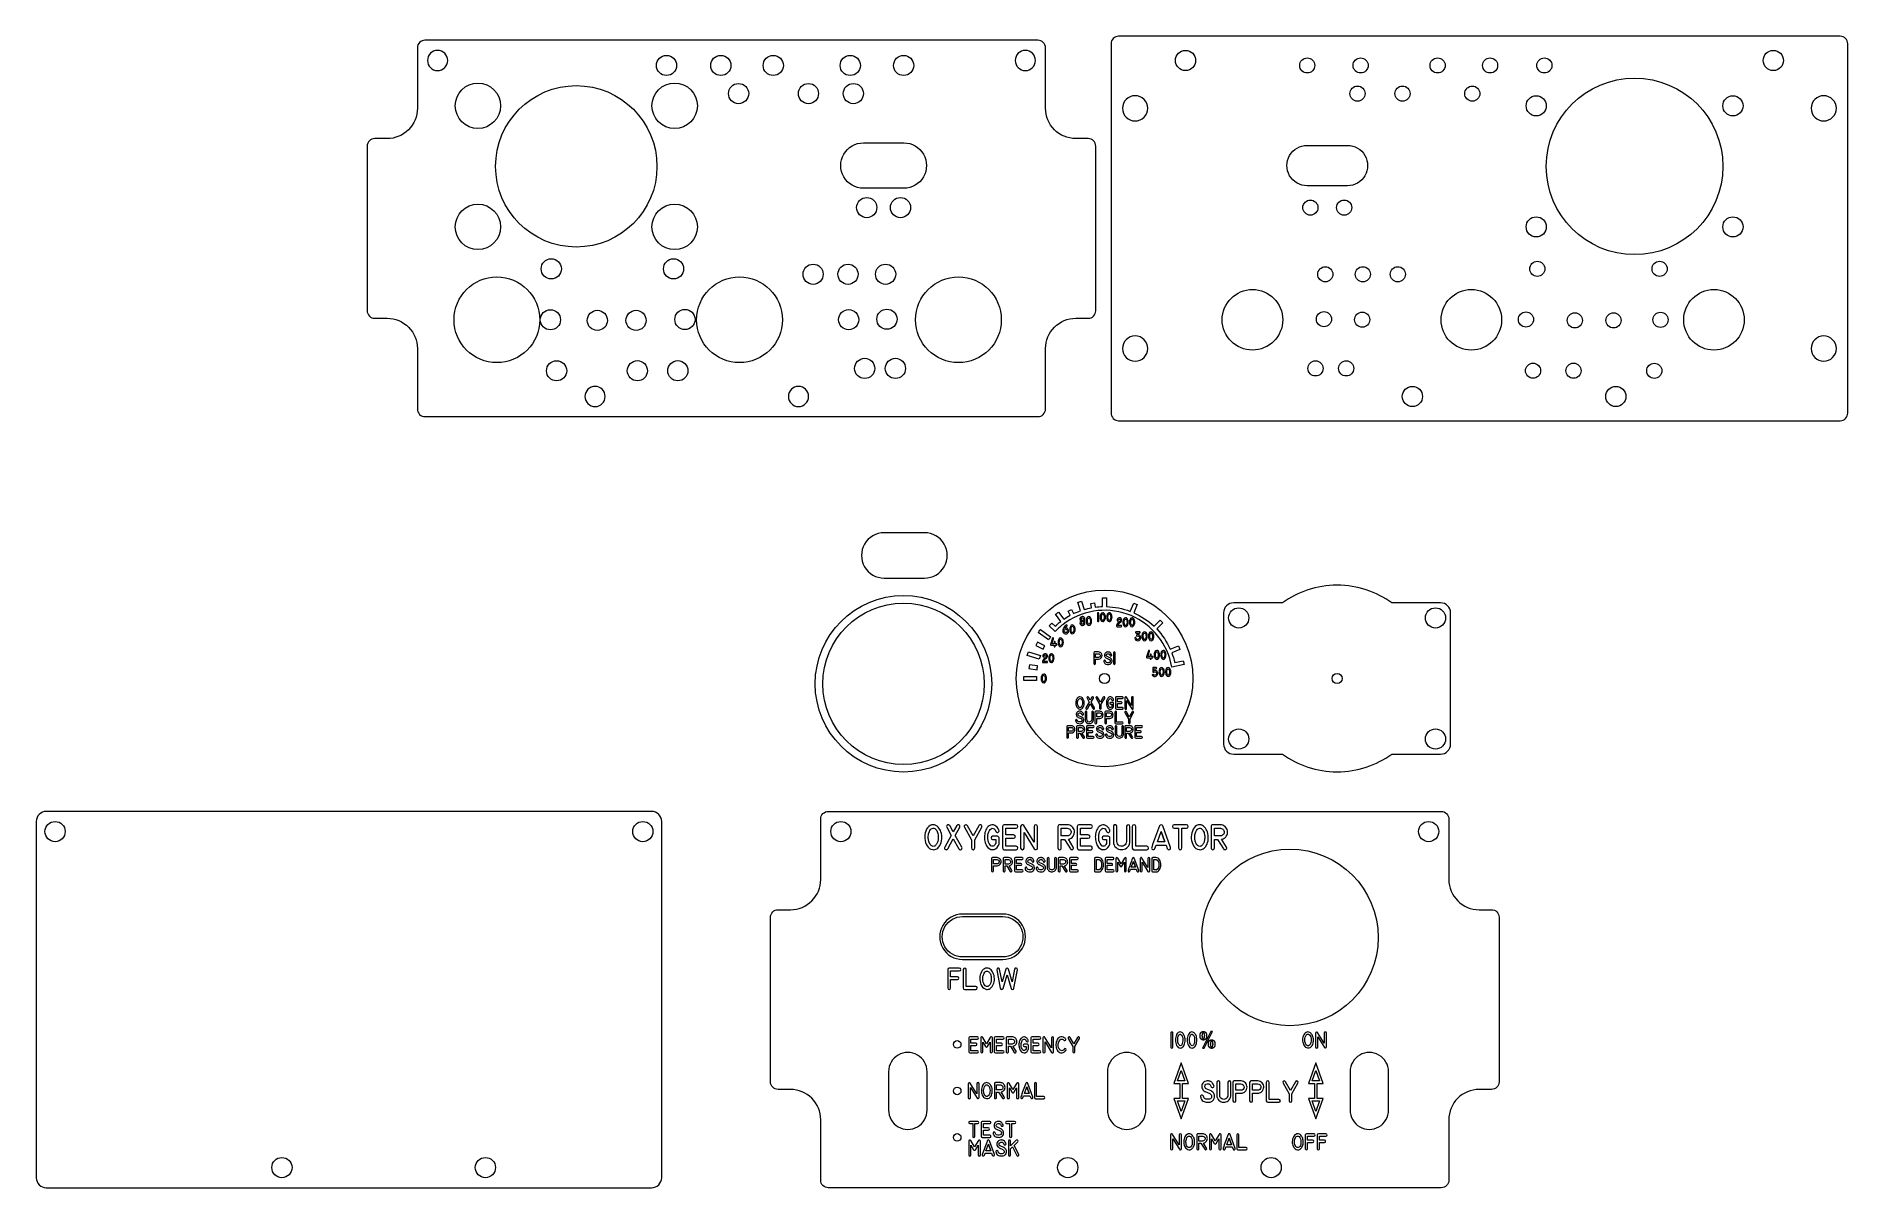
# Model space of a CAD drawing. Header units: millimetres. Extents: x -213 to 146, y -128 to 100.
import ezdxf

# ---------------------------------------------------------------- set-up
doc = ezdxf.new("R2010")
doc.units = ezdxf.units.MM
doc.header["$MEASUREMENT"] = 0
for name, color, linetype in [('CUT', 7, 'Continuous'), ('Engrave', 7, 'Continuous'), ('LED', 7, 'Continuous')]:
    doc.layers.add(name, color=color, linetype=linetype)

msp = doc.modelspace()

# ---------------------------------------------------------------- linework, layer by layer
at = {"layer": 'CUT', "color": 250, "lineweight": 9}
for centre, major_axis, ratio in [((-125.222, 86.4279), (0, 4.5005), 0.99997778), ((-105.7216, 74.4284), (0, 16), 1), ((-86.222, 86.4279), (0, 4.5005), 0.99997778), ((104.0888, 74.4283), (0, 17.5001), 0.99999429), ((84.589, 86.4282), (0, 2.0002), 1), ((123.589, 86.4282), (0, 2.0002), 1), ((-125.222, 62.4279), (0, 4.5005), 0.99997778), ((-86.222, 62.4279), (0, 4.5005), 0.99997778), ((84.589, 62.4282), (0, 2.0002), 1), ((123.589, 62.4282), (0, 2.0002), 1), ((-121.4581, 44.019), (0, 8.5), 1), ((-73.3581, 44.019), (0, 8.5), 1), ((-29.9581, 44.019), (0, 8.5), 1), ((28.3253, 44.019), (0, 6), 1), ((71.7253, 44.019), (0, 6), 1), ((119.8253, 44.019), (0, 6), 1), ((-40.856, -28.1417), (0, 17.5001), 0.99999429), ((-0.992, -27.0832), (0, 17.5001), 0.99999429), ((25.6087, -15.0833), (0, 2.0002), 1), ((64.6087, -15.0833), (0, 2.0002), 1), ((25.6087, -39.0833), (0, 2.0002), 1), ((64.6087, -39.0833), (0, 2.0002), 1), ((35.7609, -78.4209), (0, 17.5001), 0.99999429)]:
    msp.add_ellipse(centre, major_axis=major_axis, ratio=ratio, dxfattribs=at)
for points, knots in [([(-114.8248, 24.819), (-114.8248, 24.819), (-135.7206, 24.819), (-135.7206, 24.819), (-135.7206, 24.819), (-136.1187, 24.8192), (-136.5004, 24.9776), (-136.7817, 25.2593), (-136.7817, 25.2593), (-137.063, 25.5409), (-137.2209, 25.9209), (-137.2206, 26.319), (-137.2206, 26.319), (-137.2206, 26.319), (-137.2206, 38.3065), (-137.2206, 38.3065), (-137.2206, 38.3065), (-137.2196, 39.8968), (-137.8504, 41.4223), (-138.9742, 42.5475), (-138.9742, 42.5475), (-140.098, 43.6728), (-141.6303, 44.3055), (-143.2206, 44.3065), (-143.2206, 44.3065), (-143.2206, 44.3065), (-145.6831, 44.3065), (-145.6831, 44.3065), (-145.6831, 44.3065), (-146.0812, 44.3067), (-146.4629, 44.4651), (-146.7442, 44.7468), (-146.7442, 44.7468), (-147.0255, 45.0284), (-147.1834, 45.4084), (-147.1831, 45.8065), (-147.1831, 45.8065), (-147.1831, 45.8065), (-147.1831, 78.4315), (-147.1831, 78.4315), (-147.1831, 78.4315), (-147.1829, 78.8296), (-147.0245, 79.2112), (-146.7428, 79.4925), (-146.7428, 79.4925), (-146.4612, 79.7738), (-146.0812, 79.9317), (-145.6831, 79.9315), (-145.6831, 79.9315), (-145.6831, 79.9315), (-143.2206, 79.9315), (-143.2206, 79.9315), (-143.2206, 79.9315), (-141.6303, 79.9305), (-140.1048, 80.5612), (-138.9796, 81.685), (-138.9796, 81.685), (-137.8544, 82.8088), (-137.2216, 84.3412), (-137.2206, 85.9315), (-137.2206, 85.9315), (-137.2206, 85.9315), (-137.2206, 97.919), (-137.2206, 97.919), (-137.2206, 97.919), (-137.2204, 98.3171), (-137.062, 98.6987), (-136.7803, 98.98), (-136.7803, 98.98), (-136.4987, 99.2613), (-136.1187, 99.4192), (-135.7206, 99.419), (-135.7206, 99.419), (-135.7206, 99.419), (-14.1956, 99.419), (-14.1956, 99.419), (-14.1956, 99.419), (-13.7976, 99.4187), (-13.4159, 99.2603), (-13.1346, 98.9787), (-13.1346, 98.9787), (-12.8533, 98.697), (-12.6954, 98.3171), (-12.6956, 97.919), (-12.6956, 97.919), (-12.6956, 97.919), (-12.6956, 85.9315), (-12.6956, 85.9315), (-12.6956, 85.9315), (-12.6966, 84.3412), (-12.0659, 82.8156), (-10.9421, 81.6904), (-10.9421, 81.6904), (-9.8183, 80.5652), (-8.2859, 79.9325), (-6.6956, 79.9315), (-6.6956, 79.9315), (-6.6956, 79.9315), (-4.2331, 79.9315), (-4.2331, 79.9315), (-4.2331, 79.9315), (-3.8351, 79.9312), (-3.4534, 79.7728), (-3.1721, 79.4912), (-3.1721, 79.4912), (-2.8908, 79.2095), (-2.7329, 78.8296), (-2.7331, 78.4315), (-2.7331, 78.4315), (-2.7331, 78.4315), (-2.7331, 45.8065), (-2.7331, 45.8065), (-2.7331, 45.8065), (-2.7334, 45.4084), (-2.8918, 45.0267), (-3.1734, 44.7454), (-3.1734, 44.7454), (-3.4551, 44.4641), (-3.8351, 44.3062), (-4.2331, 44.3065), (-4.2331, 44.3065), (-4.2331, 44.3065), (-6.6956, 44.3065), (-6.6956, 44.3065), (-6.6956, 44.3065), (-8.2859, 44.3075), (-9.8115, 43.6767), (-10.9367, 42.5529), (-10.9367, 42.5529), (-12.0619, 41.4291), (-12.6946, 39.8968), (-12.6956, 38.3065), (-12.6956, 38.3065), (-12.6956, 38.3065), (-12.6956, 26.319), (-12.6956, 26.319), (-12.6956, 26.319), (-12.6959, 25.9209), (-12.8543, 25.5392), (-13.1359, 25.2579), (-13.1359, 25.2579), (-13.4176, 24.9766), (-13.7976, 24.8187), (-14.1956, 24.819), (-14.1956, 24.819), (-14.1956, 24.819), (-114.8248, 24.819), (-114.8248, 24.819)], [0, 0, 0, 0, 0.02631579, 0.02631579, 0.02631579, 0.02631579, 0.05263158, 0.05263158, 0.05263158, 0.05263158, 0.07894737, 0.07894737, 0.07894737, 0.07894737, 0.10526316, 0.10526316, 0.10526316, 0.10526316, 0.13157895, 0.13157895, 0.13157895, 0.13157895, 0.15789474, 0.15789474, 0.15789474, 0.15789474, 0.18421053, 0.18421053, 0.18421053, 0.18421053, 0.21052632, 0.21052632, 0.21052632, 0.21052632, 0.23684211, 0.23684211, 0.23684211, 0.23684211, 0.26315789, 0.26315789, 0.26315789, 0.26315789, 0.28947368, 0.28947368, 0.28947368, 0.28947368, 0.31578947, 0.31578947, 0.31578947, 0.31578947, 0.34210526, 0.34210526, 0.34210526, 0.34210526, 0.36842105, 0.36842105, 0.36842105, 0.36842105, 0.39473684, 0.39473684, 0.39473684, 0.39473684, 0.42105263, 0.42105263, 0.42105263, 0.42105263, 0.44736842, 0.44736842, 0.44736842, 0.44736842, 0.47368421, 0.47368421, 0.47368421, 0.47368421, 0.5, 0.5, 0.5, 0.5, 0.52631579, 0.52631579, 0.52631579, 0.52631579, 0.55263158, 0.55263158, 0.55263158, 0.55263158, 0.57894737, 0.57894737, 0.57894737, 0.57894737, 0.60526316, 0.60526316, 0.60526316, 0.60526316, 0.63157895, 0.63157895, 0.63157895, 0.63157895, 0.65789474, 0.65789474, 0.65789474, 0.65789474, 0.68421053, 0.68421053, 0.68421053, 0.68421053, 0.71052632, 0.71052632, 0.71052632, 0.71052632, 0.73684211, 0.73684211, 0.73684211, 0.73684211, 0.76315789, 0.76315789, 0.76315789, 0.76315789, 0.78947368, 0.78947368, 0.78947368, 0.78947368, 0.81578947, 0.81578947, 0.81578947, 0.81578947, 0.84210526, 0.84210526, 0.84210526, 0.84210526, 0.86842105, 0.86842105, 0.86842105, 0.86842105, 0.89473684, 0.89473684, 0.89473684, 0.89473684, 0.92105263, 0.92105263, 0.92105263, 0.92105263, 0.94736842, 0.94736842, 0.94736842, 0.94736842, 1, 1, 1, 1]), ([(-133.2206, 97.419), (-132.1161, 97.419), (-131.2206, 96.5235), (-131.2206, 95.419), (-131.2206, 95.419), (-131.2206, 94.3145), (-132.1161, 93.419), (-133.2206, 93.419), (-133.2206, 93.419), (-134.3253, 93.419), (-135.2206, 94.3143), (-135.2206, 95.419), (-135.2206, 95.419), (-135.2206, 96.5235), (-134.3253, 97.419), (-133.2206, 97.419)], [0, 0, 0, 0, 0.2, 0.2, 0.2, 0.2, 0.4, 0.4, 0.4, 0.4, 0.6, 0.6, 0.6, 0.6, 1, 1, 1, 1]), ([(-16.6956, 97.419), (-15.5911, 97.419), (-14.6956, 96.5235), (-14.6956, 95.419), (-14.6956, 95.419), (-14.6956, 94.3145), (-15.5911, 93.419), (-16.6956, 93.419), (-16.6956, 93.419), (-17.8003, 93.419), (-18.6956, 94.3143), (-18.6956, 95.419), (-18.6956, 95.419), (-18.6956, 96.5235), (-17.8003, 97.419), (-16.6956, 97.419)], [0, 0, 0, 0, 0.2, 0.2, 0.2, 0.2, 0.4, 0.4, 0.4, 0.4, 0.6, 0.6, 0.6, 0.6, 1, 1, 1, 1]), ([(144.8503, 100.219), (145.2484, 100.2188), (145.6301, 100.0604), (145.9114, 99.7787), (145.9114, 99.7787), (146.1927, 99.4971), (146.3506, 99.1171), (146.3503, 98.719), (146.3503, 98.719), (146.3503, 98.719), (146.3503, 25.519), (146.3503, 25.519), (146.3503, 25.519), (146.3501, 25.121), (146.1917, 24.7393), (145.91, 24.458), (145.91, 24.458), (145.6284, 24.1767), (145.2484, 24.0188), (144.8503, 24.019), (144.8503, 24.019), (144.8503, 24.019), (1.8003, 24.019), (1.8003, 24.019), (1.8003, 24.019), (1.4023, 24.0193), (1.0206, 24.1777), (0.7393, 24.4593), (0.7393, 24.4593), (0.458, 24.741), (0.3001, 25.121), (0.3003, 25.519), (0.3003, 25.519), (0.3003, 25.519), (0.3003, 98.719), (0.3003, 98.719), (0.3003, 98.719), (0.3006, 99.1171), (0.459, 99.4988), (0.7406, 99.7801), (0.7406, 99.7801), (1.0223, 100.0614), (1.4023, 100.2193), (1.8003, 100.219), (1.8003, 100.219), (1.8003, 100.219), (144.8503, 100.219), (144.8503, 100.219)], [0, 0, 0, 0, 0.07692308, 0.07692308, 0.07692308, 0.07692308, 0.15384615, 0.15384615, 0.15384615, 0.15384615, 0.23076923, 0.23076923, 0.23076923, 0.23076923, 0.30769231, 0.30769231, 0.30769231, 0.30769231, 0.38461538, 0.38461538, 0.38461538, 0.38461538, 0.46153846, 0.46153846, 0.46153846, 0.46153846, 0.53846154, 0.53846154, 0.53846154, 0.53846154, 0.61538462, 0.61538462, 0.61538462, 0.61538462, 0.69230769, 0.69230769, 0.69230769, 0.69230769, 0.76923077, 0.76923077, 0.76923077, 0.76923077, 0.84615385, 0.84615385, 0.84615385, 0.84615385, 1, 1, 1, 1]), ([(15.0628, 97.419), (13.9583, 97.419), (13.0628, 96.5235), (13.0628, 95.419), (13.0628, 95.419), (13.0628, 94.3145), (13.9583, 93.419), (15.0628, 93.419), (15.0628, 93.419), (16.1675, 93.419), (17.0628, 94.3143), (17.0628, 95.419), (17.0628, 95.419), (17.0628, 96.5235), (16.1675, 97.419), (15.0628, 97.419)], [0, 0, 0, 0, 0.2, 0.2, 0.2, 0.2, 0.4, 0.4, 0.4, 0.4, 0.6, 0.6, 0.6, 0.6, 1, 1, 1, 1]), ([(131.5878, 97.419), (130.4833, 97.419), (129.5878, 96.5235), (129.5878, 95.419), (129.5878, 95.419), (129.5878, 94.3145), (130.4833, 93.419), (131.5878, 93.419), (131.5878, 93.419), (132.6925, 93.419), (133.5878, 94.3143), (133.5878, 95.419), (133.5878, 95.419), (133.5878, 96.5235), (132.6925, 97.419), (131.5878, 97.419)], [0, 0, 0, 0, 0.2, 0.2, 0.2, 0.2, 0.4, 0.4, 0.4, 0.4, 0.6, 0.6, 0.6, 0.6, 1, 1, 1, 1]), ([(5.0628, 83.4315), (3.6821, 83.4315), (2.5628, 84.5508), (2.5628, 85.9315), (2.5628, 85.9315), (2.5628, 87.3122), (3.6821, 88.4315), (5.0628, 88.4315), (5.0628, 88.4315), (6.4435, 88.4315), (7.5628, 87.3123), (7.5628, 85.9315), (7.5628, 85.9315), (7.5628, 84.5508), (6.4436, 83.4315), (5.0628, 83.4315)], [0, 0, 0, 0, 0.2, 0.2, 0.2, 0.2, 0.4, 0.4, 0.4, 0.4, 0.6, 0.6, 0.6, 0.6, 1, 1, 1, 1]), ([(141.5878, 83.4315), (140.2071, 83.4315), (139.0878, 84.5508), (139.0878, 85.9315), (139.0878, 85.9315), (139.0878, 87.3122), (140.2071, 88.4315), (141.5878, 88.4315), (141.5878, 88.4315), (142.9685, 88.4315), (144.0878, 87.3123), (144.0878, 85.9315), (144.0878, 85.9315), (144.0878, 84.5508), (142.9686, 83.4315), (141.5878, 83.4315)], [0, 0, 0, 0, 0.2, 0.2, 0.2, 0.2, 0.4, 0.4, 0.4, 0.4, 0.6, 0.6, 0.6, 0.6, 1, 1, 1, 1]), ([(-48.7955, 79.0813), (-50.4032, 79.0813), (-51.8888, 78.2236), (-52.6926, 76.8313), (-52.6926, 76.8313), (-53.4965, 75.439), (-53.4965, 73.7236), (-52.6926, 72.3313), (-52.6926, 72.3313), (-51.8888, 70.939), (-50.4032, 70.0813), (-48.7955, 70.0813), (-48.7955, 70.0813), (-48.7955, 70.0813), (-40.7955, 70.0813), (-40.7955, 70.0813), (-40.7955, 70.0813), (-39.1878, 70.0813), (-37.7022, 70.939), (-36.8984, 72.3313), (-36.8984, 72.3313), (-36.0945, 73.7236), (-36.0945, 75.439), (-36.8984, 76.8313), (-36.8984, 76.8313), (-37.7022, 78.2236), (-39.1878, 79.0813), (-40.7955, 79.0813), (-40.7955, 79.0813), (-40.7955, 79.0813), (-48.7955, 79.0813), (-48.7955, 79.0813)], [0, 0, 0, 0, 0.11111111, 0.11111111, 0.11111111, 0.11111111, 0.22222222, 0.22222222, 0.22222222, 0.22222222, 0.33333333, 0.33333333, 0.33333333, 0.33333333, 0.44444444, 0.44444444, 0.44444444, 0.44444444, 0.55555556, 0.55555556, 0.55555556, 0.55555556, 0.66666667, 0.66666667, 0.66666667, 0.66666667, 0.77777778, 0.77777778, 0.77777778, 0.77777778, 1, 1, 1, 1]), ([(39.1627, 78.5813), (37.7336, 78.5813), (36.4131, 77.8189), (35.6986, 76.5813), (35.6986, 76.5813), (34.9841, 75.3437), (34.9841, 73.8189), (35.6986, 72.5813), (35.6986, 72.5813), (36.4131, 71.3437), (37.7336, 70.5813), (39.1627, 70.5813), (39.1627, 70.5813), (39.1627, 70.5813), (47.1627, 70.5813), (47.1627, 70.5813), (47.1627, 70.5813), (48.5917, 70.5813), (49.9123, 71.3437), (50.6268, 72.5813), (50.6268, 72.5813), (51.3413, 73.8189), (51.3413, 75.3437), (50.6268, 76.5813), (50.6268, 76.5813), (49.9123, 77.8189), (48.5917, 78.5813), (47.1627, 78.5813), (47.1627, 78.5813), (47.1627, 78.5813), (39.1627, 78.5813), (39.1627, 78.5813)], [0, 0, 0, 0, 0.11111111, 0.11111111, 0.11111111, 0.11111111, 0.22222222, 0.22222222, 0.22222222, 0.22222222, 0.33333333, 0.33333333, 0.33333333, 0.33333333, 0.44444444, 0.44444444, 0.44444444, 0.44444444, 0.55555556, 0.55555556, 0.55555556, 0.55555556, 0.66666667, 0.66666667, 0.66666667, 0.66666667, 0.77777778, 0.77777778, 0.77777778, 0.77777778, 1, 1, 1, 1]), ([(5.0628, 35.8065), (3.6821, 35.8065), (2.5628, 36.9258), (2.5628, 38.3065), (2.5628, 38.3065), (2.5628, 39.6872), (3.6821, 40.8065), (5.0628, 40.8065), (5.0628, 40.8065), (6.4435, 40.8065), (7.5628, 39.6873), (7.5628, 38.3065), (7.5628, 38.3065), (7.5628, 36.9258), (6.4436, 35.8065), (5.0628, 35.8065)], [0, 0, 0, 0, 0.2, 0.2, 0.2, 0.2, 0.4, 0.4, 0.4, 0.4, 0.6, 0.6, 0.6, 0.6, 1, 1, 1, 1]), ([(141.5878, 35.8065), (140.2071, 35.8065), (139.0878, 36.9258), (139.0878, 38.3065), (139.0878, 38.3065), (139.0878, 39.6872), (140.2071, 40.8065), (141.5878, 40.8065), (141.5878, 40.8065), (142.9685, 40.8065), (144.0878, 39.6873), (144.0878, 38.3065), (144.0878, 38.3065), (144.0878, 36.9258), (142.9686, 35.8065), (141.5878, 35.8065)], [0, 0, 0, 0, 0.2, 0.2, 0.2, 0.2, 0.4, 0.4, 0.4, 0.4, 0.6, 0.6, 0.6, 0.6, 1, 1, 1, 1]), ([(-102.0042, 30.819), (-100.8995, 30.819), (-100.0042, 29.9235), (-100.0042, 28.819), (-100.0042, 28.819), (-100.0042, 27.7143), (-100.8995, 26.819), (-102.0042, 26.819), (-102.0042, 26.819), (-103.1087, 26.819), (-104.0042, 27.7143), (-104.0042, 28.819), (-104.0042, 28.819), (-104.0042, 29.9235), (-103.1087, 30.819), (-102.0042, 30.819)], [0, 0, 0, 0, 0.2, 0.2, 0.2, 0.2, 0.4, 0.4, 0.4, 0.4, 0.6, 0.6, 0.6, 0.6, 1, 1, 1, 1]), ([(-61.6676, 30.819), (-60.5629, 30.819), (-59.6676, 29.9235), (-59.6676, 28.819), (-59.6676, 28.819), (-59.6676, 27.7143), (-60.5629, 26.819), (-61.6676, 26.819), (-61.6676, 26.819), (-62.7721, 26.819), (-63.6676, 27.7143), (-63.6676, 28.819), (-63.6676, 28.819), (-63.6676, 29.9235), (-62.7721, 30.819), (-61.6676, 30.819)], [0, 0, 0, 0, 0.2, 0.2, 0.2, 0.2, 0.4, 0.4, 0.4, 0.4, 0.6, 0.6, 0.6, 0.6, 1, 1, 1, 1]), ([(60.0348, 30.819), (58.9301, 30.819), (58.0348, 29.9235), (58.0348, 28.819), (58.0348, 28.819), (58.0348, 27.7143), (58.9301, 26.819), (60.0348, 26.819), (60.0348, 26.819), (61.1393, 26.819), (62.0348, 27.7143), (62.0348, 28.819), (62.0348, 28.819), (62.0348, 29.9235), (61.1393, 30.819), (60.0348, 30.819)], [0, 0, 0, 0, 0.2, 0.2, 0.2, 0.2, 0.4, 0.4, 0.4, 0.4, 0.6, 0.6, 0.6, 0.6, 1, 1, 1, 1]), ([(100.3714, 30.819), (99.2667, 30.819), (98.3714, 29.9235), (98.3714, 28.819), (98.3714, 28.819), (98.3714, 27.7143), (99.2667, 26.819), (100.3714, 26.819), (100.3714, 26.819), (101.4759, 26.819), (102.3714, 27.7143), (102.3714, 28.819), (102.3714, 28.819), (102.3714, 29.9235), (101.4759, 30.819), (100.3714, 30.819)], [0, 0, 0, 0, 0.2, 0.2, 0.2, 0.2, 0.4, 0.4, 0.4, 0.4, 0.6, 0.6, 0.6, 0.6, 1, 1, 1, 1]), ([(-36.6794, 1.8192), (-35.0717, 1.8192), (-33.5861, 0.9615), (-32.7823, -0.4308), (-32.7823, -0.4308), (-31.9784, -1.8231), (-31.9784, -3.5385), (-32.7823, -4.9308), (-32.7823, -4.9308), (-33.5861, -6.3231), (-35.0717, -7.1808), (-36.6794, -7.1808), (-36.6794, -7.1808), (-36.6794, -7.1808), (-44.6794, -7.1808), (-44.6794, -7.1808), (-44.6794, -7.1808), (-46.2871, -7.1808), (-47.7727, -6.3231), (-48.5765, -4.9308), (-48.5765, -4.9308), (-49.3804, -3.5385), (-49.3804, -1.8231), (-48.5765, -0.4308), (-48.5765, -0.4308), (-47.7727, 0.9615), (-46.2871, 1.8192), (-44.6794, 1.8192), (-44.6794, 1.8192), (-44.6794, 1.8192), (-36.6794, 1.8192), (-36.6794, 1.8192)], [0, 0, 0, 0, 0.11111111, 0.11111111, 0.11111111, 0.11111111, 0.22222222, 0.22222222, 0.22222222, 0.22222222, 0.33333333, 0.33333333, 0.33333333, 0.33333333, 0.44444444, 0.44444444, 0.44444444, 0.44444444, 0.55555556, 0.55555556, 0.55555556, 0.55555556, 0.66666667, 0.66666667, 0.66666667, 0.66666667, 0.77777778, 0.77777778, 0.77777778, 0.77777778, 1, 1, 1, 1]), ([(55.9392, -12.0831), (55.9392, -12.0831), (65.6086, -12.0831), (65.6086, -12.0831), (65.6086, -12.0831), (66.7085, -12.0831), (67.6085, -12.9831), (67.6085, -14.0831), (67.6085, -14.0831), (67.6085, -14.0831), (67.6085, -40.0831), (67.6085, -40.0831), (67.6085, -40.0831), (67.6085, -41.1831), (66.7085, -42.0831), (65.6086, -42.0831), (65.6086, -42.0831), (65.6086, -42.0831), (55.9392, -42.0831), (55.9392, -42.0831), (55.9392, -42.0831), (52.8947, -44.2852), (49.1533, -45.5831), (45.1086, -45.5831), (45.1086, -45.5831), (41.0639, -45.5831), (37.3225, -44.2852), (34.278, -42.0831), (34.278, -42.0831), (34.278, -42.0831), (24.6085, -42.0831), (24.6085, -42.0831), (24.6085, -42.0831), (23.5086, -42.0831), (22.6085, -41.1831), (22.6085, -40.0831), (22.6085, -40.0831), (22.6085, -40.0831), (22.6085, -14.0831), (22.6085, -14.0831), (22.6085, -14.0831), (22.6085, -12.9831), (23.5086, -12.0831), (24.6085, -12.0831), (24.6085, -12.0831), (24.6085, -12.0831), (34.278, -12.0831), (34.278, -12.0831), (34.278, -12.0831), (37.3225, -9.881), (41.0639, -8.5831), (45.1086, -8.5831), (45.1086, -8.5831), (49.1533, -8.5831), (52.8947, -9.881), (55.9392, -12.0831)], [0, 0, 0, 0, 0.06666667, 0.06666667, 0.06666667, 0.06666667, 0.13333333, 0.13333333, 0.13333333, 0.13333333, 0.2, 0.2, 0.2, 0.2, 0.26666667, 0.26666667, 0.26666667, 0.26666667, 0.33333333, 0.33333333, 0.33333333, 0.33333333, 0.4, 0.4, 0.4, 0.4, 0.46666667, 0.46666667, 0.46666667, 0.46666667, 0.53333333, 0.53333333, 0.53333333, 0.53333333, 0.6, 0.6, 0.6, 0.6, 0.66666667, 0.66666667, 0.66666667, 0.66666667, 0.73333333, 0.73333333, 0.73333333, 0.73333333, 0.8, 0.8, 0.8, 0.8, 0.86666667, 0.86666667, 0.86666667, 0.86666667, 1, 1, 1, 1]), ([(-0.992, -26.0831), (-1.5442, -26.0831), (-1.992, -26.5308), (-1.992, -27.0831), (-1.992, -27.0831), (-1.992, -27.6353), (-1.5442, -28.0831), (-0.992, -28.0831), (-0.992, -28.0831), (-0.4397, -28.0831), (0.008, -27.6353), (0.008, -27.0831), (0.008, -27.0831), (0.008, -26.5308), (-0.4397, -26.0831), (-0.992, -26.0831)], [0, 0, 0, 0, 0.2, 0.2, 0.2, 0.2, 0.4, 0.4, 0.4, 0.4, 0.6, 0.6, 0.6, 0.6, 1, 1, 1, 1]), ([(45.1086, -26.0831), (44.5564, -26.0831), (44.1086, -26.5308), (44.1086, -27.0831), (44.1086, -27.0831), (44.1086, -27.6353), (44.5564, -28.0831), (45.1086, -28.0831), (45.1086, -28.0831), (45.6609, -28.0831), (46.1086, -27.6353), (46.1086, -27.0831), (46.1086, -27.0831), (46.1086, -26.5308), (45.6609, -26.0831), (45.1086, -26.0831)], [0, 0, 0, 0, 0.2, 0.2, 0.2, 0.2, 0.4, 0.4, 0.4, 0.4, 0.6, 0.6, 0.6, 0.6, 1, 1, 1, 1]), ([(-210.7894, -53.4302), (-210.7894, -53.4302), (-90.7893, -53.4302), (-90.7893, -53.4302), (-90.7893, -53.4302), (-89.6893, -53.4302), (-88.7894, -54.3302), (-88.7894, -55.4302), (-88.7894, -55.4302), (-88.7894, -55.4302), (-88.7894, -126.0302), (-88.7894, -126.0302), (-88.7894, -126.0302), (-88.7894, -127.1302), (-89.6893, -128.0302), (-90.7893, -128.0302), (-90.7893, -128.0302), (-90.7893, -128.0302), (-210.7894, -128.0302), (-210.7894, -128.0302), (-210.7894, -128.0302), (-211.8894, -128.0302), (-212.7893, -127.1302), (-212.7893, -126.0302), (-212.7893, -126.0302), (-212.7893, -126.0302), (-212.7893, -55.4302), (-212.7893, -55.4302), (-212.7893, -55.4302), (-212.7893, -54.3302), (-211.8894, -53.4302), (-210.7894, -53.4302)], [0, 0, 0, 0, 0.11111111, 0.11111111, 0.11111111, 0.11111111, 0.22222222, 0.22222222, 0.22222222, 0.22222222, 0.33333333, 0.33333333, 0.33333333, 0.33333333, 0.44444444, 0.44444444, 0.44444444, 0.44444444, 0.55555556, 0.55555556, 0.55555556, 0.55555556, 0.66666667, 0.66666667, 0.66666667, 0.66666667, 0.77777778, 0.77777778, 0.77777778, 0.77777778, 1, 1, 1, 1]), ([(44.8641, -128.0302), (44.8641, -128.0302), (65.7599, -128.0302), (65.7599, -128.0302), (65.7599, -128.0302), (66.158, -128.03), (66.5397, -127.8716), (66.821, -127.5899), (66.821, -127.5899), (67.1023, -127.3083), (67.2602, -126.9283), (67.2599, -126.5302), (67.2599, -126.5302), (67.2599, -126.5302), (67.2599, -114.5427), (67.2599, -114.5427), (67.2599, -114.5427), (67.2589, -112.9524), (67.8897, -111.4269), (69.0135, -110.3017), (69.0135, -110.3017), (70.1373, -109.1764), (71.6696, -108.5437), (73.2599, -108.5427), (73.2599, -108.5427), (73.2599, -108.5427), (75.7224, -108.5427), (75.7224, -108.5427), (75.7224, -108.5427), (76.1205, -108.5425), (76.5022, -108.3841), (76.7835, -108.1024), (76.7835, -108.1024), (77.0648, -107.8208), (77.2227, -107.4408), (77.2224, -107.0427), (77.2224, -107.0427), (77.2224, -107.0427), (77.2224, -74.4177), (77.2224, -74.4177), (77.2224, -74.4177), (77.2222, -74.0196), (77.0638, -73.638), (76.7821, -73.3567), (76.7821, -73.3567), (76.5005, -73.0754), (76.1205, -72.9175), (75.7224, -72.9177), (75.7224, -72.9177), (75.7224, -72.9177), (73.2599, -72.9177), (73.2599, -72.9177), (73.2599, -72.9177), (71.6696, -72.9187), (70.1441, -72.288), (69.0189, -71.1642), (69.0189, -71.1642), (67.8937, -70.0404), (67.2609, -68.508), (67.2599, -66.9177), (67.2599, -66.9177), (67.2599, -66.9177), (67.2599, -54.9302), (67.2599, -54.9302), (67.2599, -54.9302), (67.2597, -54.5321), (67.1013, -54.1505), (66.8196, -53.8692), (66.8196, -53.8692), (66.538, -53.5879), (66.158, -53.43), (65.7599, -53.4302), (65.7599, -53.4302), (65.7599, -53.4302), (-55.7651, -53.4302), (-55.7651, -53.4302), (-55.7651, -53.4302), (-56.1631, -53.4305), (-56.5448, -53.5889), (-56.8261, -53.8705), (-56.8261, -53.8705), (-57.1074, -54.1522), (-57.2653, -54.5321), (-57.2651, -54.9302), (-57.2651, -54.9302), (-57.2651, -54.9302), (-57.2651, -66.9177), (-57.2651, -66.9177), (-57.2651, -66.9177), (-57.2641, -68.508), (-57.8948, -70.0336), (-59.0186, -71.1588), (-59.0186, -71.1588), (-60.1424, -72.284), (-61.6748, -72.9167), (-63.2651, -72.9177), (-63.2651, -72.9177), (-63.2651, -72.9177), (-65.7276, -72.9177), (-65.7276, -72.9177), (-65.7276, -72.9177), (-66.1256, -72.918), (-66.5073, -73.0764), (-66.7886, -73.358), (-66.7886, -73.358), (-67.0699, -73.6397), (-67.2278, -74.0196), (-67.2276, -74.4177), (-67.2276, -74.4177), (-67.2276, -74.4177), (-67.2276, -107.0427), (-67.2276, -107.0427), (-67.2276, -107.0427), (-67.2273, -107.4408), (-67.0689, -107.8225), (-66.7873, -108.1038), (-66.7873, -108.1038), (-66.5056, -108.3851), (-66.1256, -108.543), (-65.7276, -108.5427), (-65.7276, -108.5427), (-65.7276, -108.5427), (-63.2651, -108.5427), (-63.2651, -108.5427), (-63.2651, -108.5427), (-61.6748, -108.5417), (-60.1492, -109.1725), (-59.024, -110.2963), (-59.024, -110.2963), (-57.8988, -111.4201), (-57.2661, -112.9524), (-57.2651, -114.5427), (-57.2651, -114.5427), (-57.2651, -114.5427), (-57.2651, -126.5302), (-57.2651, -126.5302), (-57.2651, -126.5302), (-57.2648, -126.9283), (-57.1064, -127.31), (-56.8248, -127.5913), (-56.8248, -127.5913), (-56.5431, -127.8726), (-56.1631, -128.0305), (-55.7651, -128.0302), (-55.7651, -128.0302), (-55.7651, -128.0302), (44.8641, -128.0302), (44.8641, -128.0302)], [0, 0, 0, 0, 0.02631579, 0.02631579, 0.02631579, 0.02631579, 0.05263158, 0.05263158, 0.05263158, 0.05263158, 0.07894737, 0.07894737, 0.07894737, 0.07894737, 0.10526316, 0.10526316, 0.10526316, 0.10526316, 0.13157895, 0.13157895, 0.13157895, 0.13157895, 0.15789474, 0.15789474, 0.15789474, 0.15789474, 0.18421053, 0.18421053, 0.18421053, 0.18421053, 0.21052632, 0.21052632, 0.21052632, 0.21052632, 0.23684211, 0.23684211, 0.23684211, 0.23684211, 0.26315789, 0.26315789, 0.26315789, 0.26315789, 0.28947368, 0.28947368, 0.28947368, 0.28947368, 0.31578947, 0.31578947, 0.31578947, 0.31578947, 0.34210526, 0.34210526, 0.34210526, 0.34210526, 0.36842105, 0.36842105, 0.36842105, 0.36842105, 0.39473684, 0.39473684, 0.39473684, 0.39473684, 0.42105263, 0.42105263, 0.42105263, 0.42105263, 0.44736842, 0.44736842, 0.44736842, 0.44736842, 0.47368421, 0.47368421, 0.47368421, 0.47368421, 0.5, 0.5, 0.5, 0.5, 0.52631579, 0.52631579, 0.52631579, 0.52631579, 0.55263158, 0.55263158, 0.55263158, 0.55263158, 0.57894737, 0.57894737, 0.57894737, 0.57894737, 0.60526316, 0.60526316, 0.60526316, 0.60526316, 0.63157895, 0.63157895, 0.63157895, 0.63157895, 0.65789474, 0.65789474, 0.65789474, 0.65789474, 0.68421053, 0.68421053, 0.68421053, 0.68421053, 0.71052632, 0.71052632, 0.71052632, 0.71052632, 0.73684211, 0.73684211, 0.73684211, 0.73684211, 0.76315789, 0.76315789, 0.76315789, 0.76315789, 0.78947368, 0.78947368, 0.78947368, 0.78947368, 0.81578947, 0.81578947, 0.81578947, 0.81578947, 0.84210526, 0.84210526, 0.84210526, 0.84210526, 0.86842105, 0.86842105, 0.86842105, 0.86842105, 0.89473684, 0.89473684, 0.89473684, 0.89473684, 0.92105263, 0.92105263, 0.92105263, 0.92105263, 0.94736842, 0.94736842, 0.94736842, 0.94736842, 1, 1, 1, 1]), ([(-209.0519, -55.4302), (-210.1564, -55.4302), (-211.0519, -56.3257), (-211.0519, -57.4302), (-211.0519, -57.4302), (-211.0519, -58.5347), (-210.1564, -59.4302), (-209.0519, -59.4302), (-209.0519, -59.4302), (-207.9472, -59.4302), (-207.0519, -58.5349), (-207.0519, -57.4302), (-207.0519, -57.4302), (-207.0519, -56.3257), (-207.9472, -55.4302), (-209.0519, -55.4302)], [0, 0, 0, 0, 0.2, 0.2, 0.2, 0.2, 0.4, 0.4, 0.4, 0.4, 0.6, 0.6, 0.6, 0.6, 1, 1, 1, 1]), ([(-92.5269, -55.4302), (-93.6314, -55.4302), (-94.5269, -56.3257), (-94.5269, -57.4302), (-94.5269, -57.4302), (-94.5269, -58.5347), (-93.6314, -59.4302), (-92.5269, -59.4302), (-92.5269, -59.4302), (-91.4222, -59.4302), (-90.5269, -58.5349), (-90.5269, -57.4302), (-90.5269, -57.4302), (-90.5269, -56.3257), (-91.4222, -55.4302), (-92.5269, -55.4302)], [0, 0, 0, 0, 0.2, 0.2, 0.2, 0.2, 0.4, 0.4, 0.4, 0.4, 0.6, 0.6, 0.6, 0.6, 1, 1, 1, 1]), ([(-53.2651, -55.4302), (-54.3696, -55.4302), (-55.2651, -56.3257), (-55.2651, -57.4302), (-55.2651, -57.4302), (-55.2651, -58.5347), (-54.3696, -59.4302), (-53.2651, -59.4302), (-53.2651, -59.4302), (-52.1604, -59.4302), (-51.2651, -58.5349), (-51.2651, -57.4302), (-51.2651, -57.4302), (-51.2651, -56.3257), (-52.1604, -55.4302), (-53.2651, -55.4302)], [0, 0, 0, 0, 0.2, 0.2, 0.2, 0.2, 0.4, 0.4, 0.4, 0.4, 0.6, 0.6, 0.6, 0.6, 1, 1, 1, 1]), ([(63.2599, -55.4302), (62.1554, -55.4302), (61.2599, -56.3257), (61.2599, -57.4302), (61.2599, -57.4302), (61.2599, -58.5347), (62.1554, -59.4302), (63.2599, -59.4302), (63.2599, -59.4302), (64.3646, -59.4302), (65.2599, -58.5349), (65.2599, -57.4302), (65.2599, -57.4302), (65.2599, -56.3257), (64.3646, -55.4302), (63.2599, -55.4302)], [0, 0, 0, 0, 0.2, 0.2, 0.2, 0.2, 0.4, 0.4, 0.4, 0.4, 0.6, 0.6, 0.6, 0.6, 1, 1, 1, 1]), ([(-21.1652, -74.2679), (-21.1652, -74.2679), (-29.1652, -74.2679), (-29.1652, -74.2679), (-29.1652, -74.2679), (-30.5943, -74.2679), (-31.9148, -75.0303), (-32.6293, -76.2679), (-32.6293, -76.2679), (-33.3438, -77.5055), (-33.3438, -79.0303), (-32.6293, -80.2679), (-32.6293, -80.2679), (-31.9148, -81.5055), (-30.5943, -82.2679), (-29.1652, -82.2679), (-29.1652, -82.2679), (-29.1652, -82.2679), (-21.1652, -82.2679), (-21.1652, -82.2679), (-21.1652, -82.2679), (-19.7361, -82.2679), (-18.4156, -81.5055), (-17.7011, -80.2679), (-17.7011, -80.2679), (-16.9866, -79.0303), (-16.9866, -77.5055), (-17.7011, -76.2679), (-17.7011, -76.2679), (-18.4156, -75.0303), (-19.7361, -74.2679), (-21.1652, -74.2679)], [0, 0, 0, 0, 0.11111111, 0.11111111, 0.11111111, 0.11111111, 0.22222222, 0.22222222, 0.22222222, 0.22222222, 0.33333333, 0.33333333, 0.33333333, 0.33333333, 0.44444444, 0.44444444, 0.44444444, 0.44444444, 0.55555556, 0.55555556, 0.55555556, 0.55555556, 0.66666667, 0.66666667, 0.66666667, 0.66666667, 0.77777778, 0.77777778, 0.77777778, 0.77777778, 1, 1, 1, 1]), ([(-43.8126, -112.6403), (-43.8126, -112.6403), (-43.8126, -105.0203), (-43.8126, -105.0203), (-43.8126, -105.0203), (-43.8126, -103.6591), (-43.0864, -102.4013), (-41.9076, -101.7207), (-41.9076, -101.7207), (-40.7288, -101.0401), (-39.2764, -101.0401), (-38.0976, -101.7207), (-38.0976, -101.7207), (-36.9188, -102.4013), (-36.1926, -103.6591), (-36.1926, -105.0203), (-36.1926, -105.0203), (-36.1926, -105.0203), (-36.1926, -112.6403), (-36.1926, -112.6403), (-36.1926, -112.6403), (-36.1926, -114.0014), (-36.9188, -115.2592), (-38.0976, -115.9398), (-38.0976, -115.9398), (-39.2764, -116.6204), (-40.7288, -116.6204), (-41.9076, -115.9398), (-41.9076, -115.9398), (-43.0864, -115.2592), (-43.8126, -114.0014), (-43.8126, -112.6403)], [0, 0, 0, 0, 0.11111111, 0.11111111, 0.11111111, 0.11111111, 0.22222222, 0.22222222, 0.22222222, 0.22222222, 0.33333333, 0.33333333, 0.33333333, 0.33333333, 0.44444444, 0.44444444, 0.44444444, 0.44444444, 0.55555556, 0.55555556, 0.55555556, 0.55555556, 0.66666667, 0.66666667, 0.66666667, 0.66666667, 0.77777778, 0.77777778, 0.77777778, 0.77777778, 1, 1, 1, 1]), ([(-0.4126, -112.6403), (-0.4126, -112.6403), (-0.4126, -105.0203), (-0.4126, -105.0203), (-0.4126, -105.0203), (-0.4126, -103.6591), (0.3136, -102.4013), (1.4924, -101.7207), (1.4924, -101.7207), (2.6712, -101.0401), (4.1236, -101.0401), (5.3024, -101.7207), (5.3024, -101.7207), (6.4812, -102.4013), (7.2074, -103.6591), (7.2074, -105.0203), (7.2074, -105.0203), (7.2074, -105.0203), (7.2074, -112.6403), (7.2074, -112.6403), (7.2074, -112.6403), (7.2074, -114.0014), (6.4812, -115.2592), (5.3024, -115.9398), (5.3024, -115.9398), (4.1236, -116.6204), (2.6712, -116.6204), (1.4924, -115.9398), (1.4924, -115.9398), (0.3136, -115.2592), (-0.4126, -114.0014), (-0.4126, -112.6403)], [0, 0, 0, 0, 0.11111111, 0.11111111, 0.11111111, 0.11111111, 0.22222222, 0.22222222, 0.22222222, 0.22222222, 0.33333333, 0.33333333, 0.33333333, 0.33333333, 0.44444444, 0.44444444, 0.44444444, 0.44444444, 0.55555556, 0.55555556, 0.55555556, 0.55555556, 0.66666667, 0.66666667, 0.66666667, 0.66666667, 0.77777778, 0.77777778, 0.77777778, 0.77777778, 1, 1, 1, 1]), ([(47.6874, -112.6403), (47.6874, -112.6403), (47.6874, -105.0203), (47.6874, -105.0203), (47.6874, -105.0203), (47.6874, -103.6591), (48.4136, -102.4013), (49.5924, -101.7207), (49.5924, -101.7207), (50.7712, -101.0401), (52.2236, -101.0401), (53.4024, -101.7207), (53.4024, -101.7207), (54.5812, -102.4013), (55.3074, -103.6591), (55.3074, -105.0203), (55.3074, -105.0203), (55.3074, -105.0203), (55.3074, -112.6403), (55.3074, -112.6403), (55.3074, -112.6403), (55.3074, -114.0014), (54.5812, -115.2592), (53.4024, -115.9398), (53.4024, -115.9398), (52.2236, -116.6204), (50.7712, -116.6204), (49.5924, -115.9398), (49.5924, -115.9398), (48.4136, -115.2592), (47.6874, -114.0014), (47.6874, -112.6403)], [0, 0, 0, 0, 0.11111111, 0.11111111, 0.11111111, 0.11111111, 0.22222222, 0.22222222, 0.22222222, 0.22222222, 0.33333333, 0.33333333, 0.33333333, 0.33333333, 0.44444444, 0.44444444, 0.44444444, 0.44444444, 0.55555556, 0.55555556, 0.55555556, 0.55555556, 0.66666667, 0.66666667, 0.66666667, 0.66666667, 0.77777778, 0.77777778, 0.77777778, 0.77777778, 1, 1, 1, 1]), ([(-164.0799, -122.0302), (-165.1846, -122.0302), (-166.0799, -122.9257), (-166.0799, -124.0302), (-166.0799, -124.0302), (-166.0799, -125.1349), (-165.1846, -126.0302), (-164.0799, -126.0302), (-164.0799, -126.0302), (-162.9754, -126.0302), (-162.0799, -125.1349), (-162.0799, -124.0302), (-162.0799, -124.0302), (-162.0799, -122.9257), (-162.9754, -122.0302), (-164.0799, -122.0302)], [0, 0, 0, 0, 0.2, 0.2, 0.2, 0.2, 0.4, 0.4, 0.4, 0.4, 0.6, 0.6, 0.6, 0.6, 1, 1, 1, 1]), ([(-123.7433, -122.0302), (-124.848, -122.0302), (-125.7433, -122.9257), (-125.7433, -124.0302), (-125.7433, -124.0302), (-125.7433, -125.1349), (-124.848, -126.0302), (-123.7433, -126.0302), (-123.7433, -126.0302), (-122.6388, -126.0302), (-121.7433, -125.1349), (-121.7433, -124.0302), (-121.7433, -124.0302), (-121.7433, -122.9257), (-122.6388, -122.0302), (-123.7433, -122.0302)], [0, 0, 0, 0, 0.2, 0.2, 0.2, 0.2, 0.4, 0.4, 0.4, 0.4, 0.6, 0.6, 0.6, 0.6, 1, 1, 1, 1]), ([(-8.2931, -122.0302), (-9.3978, -122.0302), (-10.2931, -122.9257), (-10.2931, -124.0302), (-10.2931, -124.0302), (-10.2931, -125.1349), (-9.3978, -126.0302), (-8.2931, -126.0302), (-8.2931, -126.0302), (-7.1886, -126.0302), (-6.2931, -125.1349), (-6.2931, -124.0302), (-6.2931, -124.0302), (-6.2931, -122.9257), (-7.1886, -122.0302), (-8.2931, -122.0302)], [0, 0, 0, 0, 0.2, 0.2, 0.2, 0.2, 0.4, 0.4, 0.4, 0.4, 0.6, 0.6, 0.6, 0.6, 1, 1, 1, 1]), ([(32.0435, -122.0302), (30.9388, -122.0302), (30.0435, -122.9257), (30.0435, -124.0302), (30.0435, -124.0302), (30.0435, -125.1349), (30.9388, -126.0302), (32.0435, -126.0302), (32.0435, -126.0302), (33.148, -126.0302), (34.0435, -125.1349), (34.0435, -124.0302), (34.0435, -124.0302), (34.0435, -122.9257), (33.148, -122.0302), (32.0435, -122.0302)], [0, 0, 0, 0, 0.2, 0.2, 0.2, 0.2, 0.4, 0.4, 0.4, 0.4, 0.6, 0.6, 0.6, 0.6, 1, 1, 1, 1])]:
    msp.add_open_spline(points, degree=3, knots=knots, dxfattribs=at)
at = {"layer": 'Engrave', "color": 240, "lineweight": 9}
for centre, major_axis, ratio in [((-87.8332, 94.4334), (0, 2.0001), 0.99995), ((-77.0735, 94.4334), (0, 2.0001), 0.99995), ((-66.6665, 94.4334), (0, 2.0001), 0.99995), ((-51.4088, 94.4334), (0, 2.0001), 0.99995), ((-40.8255, 94.4334), (0, 2.0001), 0.99995), ((-73.5457, 88.8452), (0, 2.0001), 0.99995), ((-59.6991, 88.8452), (0, 2.0001), 0.99995), ((-50.7915, 88.8452), (0, 2.0001), 0.99995), ((-48.1459, 66.2501), (0, 2.0001), 0.99995), ((-41.4431, 66.2501), (0, 2.0001), 0.99995), ((-110.679, 54.1054), (0, 2.0001), 0.99995), ((-86.4357, 54.1075), (0, 2.0001), 0.99995), ((-58.7761, 53.0326), (0, 2.0001), 0.99995), ((-51.8538, 53.0326), (0, 2.0001), 0.99995), ((-44.4004, 53.0326), (0, 2.0001), 0.99995), ((-110.8581, 44.0189), (0, 2.0001), 0.99995), ((-101.5505, 43.9003), (0, 2.0001), 0.99995), ((-93.8776, 43.9003), (0, 2.0001), 0.99995), ((-84.1807, 44.0814), (0, 2.0001), 0.99995), ((-51.7206, 44.0377), (0, 2.0001), 0.99995), ((-44.1365, 44.1259), (0, 2.0001), 0.99995), ((-93.613, 33.9203), (0, 2.0001), 0.99995), ((-85.5873, 33.9203), (0, 2.0001), 0.99995), ((-48.5455, 34.378), (0, 2.0001), 0.99995), ((-42.4601, 34.378), (0, 2.0001), 0.99995), ((-109.624, 33.9091), (0, 2.0001), 0.99995), ((-40.856, -28.1416), (0, 16), 1)]:
    msp.add_ellipse(centre, major_axis=major_axis, ratio=ratio, dxfattribs=at)
for points, knots in [([(14.7694, -24.3303), (14.7264, -24.084), (14.6776, -23.8387), (14.6231, -23.5947), (14.6231, -23.5947), (14.6231, -23.5947), (12.9113, -23.9352), (12.9113, -23.9352), (12.9113, -23.9352), (12.7604, -23.2687), (12.5619, -22.6141), (12.3171, -21.9762), (12.3171, -21.9762), (12.3171, -21.9762), (13.9296, -21.3083), (13.9296, -21.3083), (13.9296, -21.3083), (13.8393, -21.0751), (13.7436, -20.8441), (13.6425, -20.6154), (13.6425, -20.6154), (13.6425, -20.6154), (12.0301, -21.2833), (12.0301, -21.2833), (12.0301, -21.2833), (11.3709, -19.8034), (10.4647, -18.447), (9.3497, -17.2718), (9.3497, -17.2718), (9.3497, -17.2718), (10.5838, -16.0376), (10.5838, -16.0376), (10.5838, -16.0376), (10.4112, -15.8567), (10.2344, -15.6799), (10.0535, -15.5073), (10.0535, -15.5073), (10.0535, -15.5073), (8.8193, -16.7414), (8.8193, -16.7414), (8.8193, -16.7414), (7.644, -15.6264), (6.2878, -14.7201), (4.8078, -14.061), (4.8078, -14.061), (4.8078, -14.061), (5.4757, -12.4486), (5.4757, -12.4486), (5.4757, -12.4486), (5.247, -12.3475), (5.016, -12.2518), (4.7828, -12.1615), (4.7828, -12.1615), (4.7828, -12.1615), (4.1149, -13.774), (4.1149, -13.774), (4.1149, -13.774), (2.6024, -13.1937), (1.0025, -12.8754), (-0.617, -12.8328), (-0.617, -12.8328), (-0.617, -12.8328), (-0.617, -11.0875), (-0.617, -11.0875), (-0.617, -11.0875), (-0.8669, -11.0816), (-1.117, -11.0816), (-1.367, -11.0875), (-1.367, -11.0875), (-1.367, -11.0875), (-1.367, -12.8328), (-1.367, -12.8328), (-1.367, -12.8328), (-1.8633, -12.8458), (-2.3586, -12.8848), (-2.8508, -12.9496), (-2.8508, -12.9496), (-2.8508, -12.9496), (-2.9885, -12.0805), (-2.9885, -12.0805), (-2.9885, -12.0805), (-2.9885, -12.0805), (-3.7292, -12.1978), (-3.7292, -12.1978), (-3.7292, -12.1978), (-3.7292, -12.1978), (-3.5916, -13.0669), (-3.5916, -13.0669), (-3.5916, -13.0669), (-4.0798, -13.1574), (-4.5628, -13.2734), (-5.0389, -13.4144), (-5.0389, -13.4144), (-5.0389, -13.4144), (-5.5782, -11.7545), (-5.5782, -11.7545), (-5.5782, -11.7545), (-5.8178, -11.8261), (-6.0556, -11.9034), (-6.2915, -11.9862), (-6.2915, -11.9862), (-6.2915, -11.9862), (-5.7522, -13.6461), (-5.7522, -13.6461), (-5.7522, -13.6461), (-6.2202, -13.8119), (-6.6792, -14.002), (-7.1273, -14.2157), (-7.1273, -14.2157), (-7.1273, -14.2157), (-7.5268, -13.4317), (-7.5268, -13.4317), (-7.5268, -13.4317), (-7.5268, -13.4317), (-8.1951, -13.7722), (-8.1951, -13.7722), (-8.1951, -13.7722), (-8.1951, -13.7722), (-7.7956, -14.5562), (-7.7956, -14.5562), (-7.7956, -14.5562), (-8.2319, -14.7932), (-8.6555, -15.0528), (-9.0647, -15.3339), (-9.0647, -15.3339), (-9.0647, -15.3339), (-10.0906, -13.9219), (-10.0906, -13.9219), (-10.0906, -13.9219), (-10.2962, -14.0641), (-10.4985, -14.2111), (-10.6973, -14.3628), (-10.6973, -14.3628), (-10.6973, -14.3628), (-9.6714, -15.7748), (-9.6714, -15.7748), (-9.6714, -15.7748), (-10.0653, -16.0771), (-10.4431, -16.3997), (-10.8033, -16.7414), (-10.8033, -16.7414), (-10.8033, -16.7414), (-11.4255, -16.1192), (-11.4255, -16.1192), (-11.4255, -16.1192), (-11.4255, -16.1192), (-11.9558, -16.6496), (-11.9558, -16.6496), (-11.9558, -16.6496), (-11.9558, -16.6496), (-10.8031, -17.8023), (-10.8031, -17.8023), (-10.8031, -17.8023), (-10.3169, -17.2883), (-9.791, -16.8133), (-9.2304, -16.3818), (-9.2304, -16.3818), (-9.2304, -16.3818), (-8.6237, -15.9409), (-8.6237, -15.9409), (-8.6237, -15.9409), (-4.8326, -13.3356), (0.0247, -12.8414), (4.2628, -14.6297), (4.2628, -14.6297), (8.501, -16.418), (11.543, -20.2835), (12.3218, -24.8171), (12.3218, -24.8171), (12.3218, -24.8171), (14.7694, -24.3303), (14.7694, -24.3303)], [0, 0, 0, 0, 0.02272727, 0.02272727, 0.02272727, 0.02272727, 0.04545455, 0.04545455, 0.04545455, 0.04545455, 0.06818182, 0.06818182, 0.06818182, 0.06818182, 0.09090909, 0.09090909, 0.09090909, 0.09090909, 0.11363636, 0.11363636, 0.11363636, 0.11363636, 0.13636364, 0.13636364, 0.13636364, 0.13636364, 0.15909091, 0.15909091, 0.15909091, 0.15909091, 0.18181818, 0.18181818, 0.18181818, 0.18181818, 0.20454545, 0.20454545, 0.20454545, 0.20454545, 0.22727273, 0.22727273, 0.22727273, 0.22727273, 0.25, 0.25, 0.25, 0.25, 0.27272727, 0.27272727, 0.27272727, 0.27272727, 0.29545455, 0.29545455, 0.29545455, 0.29545455, 0.31818182, 0.31818182, 0.31818182, 0.31818182, 0.34090909, 0.34090909, 0.34090909, 0.34090909, 0.36363636, 0.36363636, 0.36363636, 0.36363636, 0.38636364, 0.38636364, 0.38636364, 0.38636364, 0.40909091, 0.40909091, 0.40909091, 0.40909091, 0.43181818, 0.43181818, 0.43181818, 0.43181818, 0.45454545, 0.45454545, 0.45454545, 0.45454545, 0.47727273, 0.47727273, 0.47727273, 0.47727273, 0.5, 0.5, 0.5, 0.5, 0.52272727, 0.52272727, 0.52272727, 0.52272727, 0.54545455, 0.54545455, 0.54545455, 0.54545455, 0.56818182, 0.56818182, 0.56818182, 0.56818182, 0.59090909, 0.59090909, 0.59090909, 0.59090909, 0.61363636, 0.61363636, 0.61363636, 0.61363636, 0.63636364, 0.63636364, 0.63636364, 0.63636364, 0.65909091, 0.65909091, 0.65909091, 0.65909091, 0.68181818, 0.68181818, 0.68181818, 0.68181818, 0.70454545, 0.70454545, 0.70454545, 0.70454545, 0.72727273, 0.72727273, 0.72727273, 0.72727273, 0.75, 0.75, 0.75, 0.75, 0.77272727, 0.77272727, 0.77272727, 0.77272727, 0.79545455, 0.79545455, 0.79545455, 0.79545455, 0.81818182, 0.81818182, 0.81818182, 0.81818182, 0.84090909, 0.84090909, 0.84090909, 0.84090909, 0.86363636, 0.86363636, 0.86363636, 0.86363636, 0.88636364, 0.88636364, 0.88636364, 0.88636364, 0.90909091, 0.90909091, 0.90909091, 0.90909091, 0.93181818, 0.93181818, 0.93181818, 0.93181818, 0.95454545, 0.95454545, 0.95454545, 0.95454545, 1, 1, 1, 1]), ([(-2.1512, -15.6936), (-2.1512, -15.701), (-2.1521, -15.7092), (-2.1539, -15.7177), (-2.1539, -15.7177), (-2.1677, -15.7827), (-2.2077, -15.815), (-2.2744, -15.815), (-2.2744, -15.815), (-2.3232, -15.815), (-2.3593, -15.7924), (-2.3829, -15.7471), (-2.3829, -15.7471), (-2.3882, -15.7383), (-2.3923, -15.7206), (-2.3958, -15.6936), (-2.3958, -15.6936), (-2.3958, -15.6936), (-2.3958, -14.1743), (-2.3958, -14.1743), (-2.3958, -14.1743), (-2.394, -14.1605), (-2.392, -14.1475), (-2.3893, -14.1352), (-2.3893, -14.1352), (-2.3867, -14.1228), (-2.3805, -14.1108), (-2.3708, -14.0993), (-2.3708, -14.0993), (-2.3479, -14.0711), (-2.3182, -14.0558), (-2.282, -14.0532), (-2.282, -14.0532), (-2.2459, -14.0508), (-2.2147, -14.0623), (-2.1882, -14.0882), (-2.1882, -14.0882), (-2.1744, -14.102), (-2.1656, -14.1152), (-2.1615, -14.1278), (-2.1615, -14.1278), (-2.1574, -14.1405), (-2.1541, -14.1558), (-2.1512, -14.1743), (-2.1512, -14.1743), (-2.1512, -14.1743), (-2.1512, -15.6936), (-2.1512, -15.6936)], [0, 0, 0, 0, 0.07692308, 0.07692308, 0.07692308, 0.07692308, 0.15384615, 0.15384615, 0.15384615, 0.15384615, 0.23076923, 0.23076923, 0.23076923, 0.23076923, 0.30769231, 0.30769231, 0.30769231, 0.30769231, 0.38461538, 0.38461538, 0.38461538, 0.38461538, 0.46153846, 0.46153846, 0.46153846, 0.46153846, 0.53846154, 0.53846154, 0.53846154, 0.53846154, 0.61538462, 0.61538462, 0.61538462, 0.61538462, 0.69230769, 0.69230769, 0.69230769, 0.69230769, 0.76923077, 0.76923077, 0.76923077, 0.76923077, 0.84615385, 0.84615385, 0.84615385, 0.84615385, 1, 1, 1, 1]), ([(-1.3522, -14.052), (-1.2234, -14.052), (-1.1185, -14.1055), (-1.0367, -14.2122), (-1.0367, -14.2122), (-0.9553, -14.3189), (-0.8989, -14.4274), (-0.8671, -14.5377), (-0.8671, -14.5377), (-0.8539, -14.5859), (-0.8424, -14.6364), (-0.8327, -14.6894), (-0.8327, -14.6894), (-0.8033, -14.846), (-0.8033, -15.0177), (-0.8324, -15.2044), (-0.8324, -15.2044), (-0.8612, -15.3911), (-0.93, -15.5457), (-1.0385, -15.6686), (-1.0385, -15.6686), (-1.1258, -15.7668), (-1.2269, -15.8159), (-1.3416, -15.8159), (-1.3416, -15.8159), (-1.518, -15.8159), (-1.6506, -15.7239), (-1.7391, -15.5401), (-1.7391, -15.5401), (-1.8278, -15.3564), (-1.8728, -15.1544), (-1.8734, -14.9339), (-1.8734, -14.9339), (-1.8743, -14.7135), (-1.8314, -14.5112), (-1.7449, -14.3275), (-1.7449, -14.3275), (-1.6582, -14.1437), (-1.5271, -14.052), (-1.3522, -14.052)], [0, 0, 0, 0, 0.09090909, 0.09090909, 0.09090909, 0.09090909, 0.18181818, 0.18181818, 0.18181818, 0.18181818, 0.27272727, 0.27272727, 0.27272727, 0.27272727, 0.36363636, 0.36363636, 0.36363636, 0.36363636, 0.45454545, 0.45454545, 0.45454545, 0.45454545, 0.54545455, 0.54545455, 0.54545455, 0.54545455, 0.63636364, 0.63636364, 0.63636364, 0.63636364, 0.72727273, 0.72727273, 0.72727273, 0.72727273, 0.81818182, 0.81818182, 0.81818182, 0.81818182, 1, 1, 1, 1]), ([(-1.346, -14.2957), (-1.4142, -14.3095), (-1.4686, -14.3486), (-1.5083, -14.413), (-1.5083, -14.413), (-1.5483, -14.4771), (-1.5777, -14.5503), (-1.5968, -14.6326), (-1.5968, -14.6326), (-1.6156, -14.7146), (-1.6259, -14.7975), (-1.6276, -14.8813), (-1.6276, -14.8813), (-1.6294, -14.9651), (-1.6262, -15.0333), (-1.6182, -15.0856), (-1.6182, -15.0856), (-1.6112, -15.135), (-1.595, -15.1985), (-1.5691, -15.2764), (-1.5691, -15.2764), (-1.5433, -15.3541), (-1.5106, -15.4211), (-1.4712, -15.4769), (-1.4712, -15.4769), (-1.4321, -15.5331), (-1.3872, -15.5651), (-1.3366, -15.5734), (-1.3366, -15.5734), (-1.286, -15.5819), (-1.2322, -15.541), (-1.1755, -15.4517), (-1.1755, -15.4517), (-1.1323, -15.3826), (-1.1002, -15.295), (-1.0791, -15.1888), (-1.0791, -15.1888), (-1.0579, -15.0827), (-1.0503, -14.9742), (-1.0567, -14.8634), (-1.0567, -14.8634), (-1.0629, -14.7526), (-1.0841, -14.6479), (-1.1199, -14.5497), (-1.1199, -14.5497), (-1.1558, -14.4515), (-1.2087, -14.376), (-1.279, -14.3225), (-1.279, -14.3225), (-1.3001, -14.3075), (-1.3201, -14.2987), (-1.3392, -14.2957), (-1.3392, -14.2957), (-1.3398, -14.2957), (-1.3404, -14.2957), (-1.3413, -14.2957), (-1.3413, -14.2957), (-1.3422, -14.2957), (-1.3437, -14.2957), (-1.346, -14.2957)], [0, 0, 0, 0, 0.0625, 0.0625, 0.0625, 0.0625, 0.125, 0.125, 0.125, 0.125, 0.1875, 0.1875, 0.1875, 0.1875, 0.25, 0.25, 0.25, 0.25, 0.3125, 0.3125, 0.3125, 0.3125, 0.375, 0.375, 0.375, 0.375, 0.4375, 0.4375, 0.4375, 0.4375, 0.5, 0.5, 0.5, 0.5, 0.5625, 0.5625, 0.5625, 0.5625, 0.625, 0.625, 0.625, 0.625, 0.6875, 0.6875, 0.6875, 0.6875, 0.75, 0.75, 0.75, 0.75, 0.8125, 0.8125, 0.8125, 0.8125, 0.875, 0.875, 0.875, 0.875, 1, 1, 1, 1]), ([(-0.0569, -14.052), (0.0719, -14.052), (0.1768, -14.1055), (0.2586, -14.2122), (0.2586, -14.2122), (0.34, -14.3189), (0.3964, -14.4274), (0.4282, -14.5377), (0.4282, -14.5377), (0.4414, -14.5859), (0.4529, -14.6364), (0.4626, -14.6894), (0.4626, -14.6894), (0.492, -14.846), (0.492, -15.0177), (0.4629, -15.2044), (0.4629, -15.2044), (0.4341, -15.3911), (0.3653, -15.5457), (0.2568, -15.6686), (0.2568, -15.6686), (0.1695, -15.7668), (0.0684, -15.8159), (-0.0463, -15.8159), (-0.0463, -15.8159), (-0.2227, -15.8159), (-0.3553, -15.7239), (-0.4438, -15.5401), (-0.4438, -15.5401), (-0.5325, -15.3564), (-0.5775, -15.1544), (-0.5781, -14.9339), (-0.5781, -14.9339), (-0.579, -14.7135), (-0.5361, -14.5112), (-0.4496, -14.3275), (-0.4496, -14.3275), (-0.3629, -14.1437), (-0.2318, -14.052), (-0.0569, -14.052)], [0, 0, 0, 0, 0.09090909, 0.09090909, 0.09090909, 0.09090909, 0.18181818, 0.18181818, 0.18181818, 0.18181818, 0.27272727, 0.27272727, 0.27272727, 0.27272727, 0.36363636, 0.36363636, 0.36363636, 0.36363636, 0.45454545, 0.45454545, 0.45454545, 0.45454545, 0.54545455, 0.54545455, 0.54545455, 0.54545455, 0.63636364, 0.63636364, 0.63636364, 0.63636364, 0.72727273, 0.72727273, 0.72727273, 0.72727273, 0.81818182, 0.81818182, 0.81818182, 0.81818182, 1, 1, 1, 1]), ([(-0.0507, -14.2957), (-0.1189, -14.3095), (-0.1733, -14.3486), (-0.213, -14.413), (-0.213, -14.413), (-0.253, -14.4771), (-0.2824, -14.5503), (-0.3015, -14.6326), (-0.3015, -14.6326), (-0.3203, -14.7146), (-0.3306, -14.7975), (-0.3323, -14.8813), (-0.3323, -14.8813), (-0.3341, -14.9651), (-0.3309, -15.0333), (-0.3229, -15.0856), (-0.3229, -15.0856), (-0.3159, -15.135), (-0.2997, -15.1985), (-0.2738, -15.2764), (-0.2738, -15.2764), (-0.248, -15.3541), (-0.2153, -15.4211), (-0.1759, -15.4769), (-0.1759, -15.4769), (-0.1368, -15.5331), (-0.0919, -15.5651), (-0.0413, -15.5734), (-0.0413, -15.5734), (0.0093, -15.5819), (0.0631, -15.541), (0.1198, -15.4517), (0.1198, -15.4517), (0.163, -15.3826), (0.1951, -15.295), (0.2162, -15.1888), (0.2162, -15.1888), (0.2374, -15.0827), (0.245, -14.9742), (0.2386, -14.8634), (0.2386, -14.8634), (0.2324, -14.7526), (0.2112, -14.6479), (0.1754, -14.5497), (0.1754, -14.5497), (0.1395, -14.4515), (0.0866, -14.376), (0.0163, -14.3225), (0.0163, -14.3225), (-0.0048, -14.3075), (-0.0248, -14.2987), (-0.0439, -14.2957), (-0.0439, -14.2957), (-0.0445, -14.2957), (-0.0451, -14.2957), (-0.046, -14.2957), (-0.046, -14.2957), (-0.0469, -14.2957), (-0.0484, -14.2957), (-0.0507, -14.2957)], [0, 0, 0, 0, 0.0625, 0.0625, 0.0625, 0.0625, 0.125, 0.125, 0.125, 0.125, 0.1875, 0.1875, 0.1875, 0.1875, 0.25, 0.25, 0.25, 0.25, 0.3125, 0.3125, 0.3125, 0.3125, 0.375, 0.375, 0.375, 0.375, 0.4375, 0.4375, 0.4375, 0.4375, 0.5, 0.5, 0.5, 0.5, 0.5625, 0.5625, 0.5625, 0.5625, 0.625, 0.625, 0.625, 0.625, 0.6875, 0.6875, 0.6875, 0.6875, 0.75, 0.75, 0.75, 0.75, 0.8125, 0.8125, 0.8125, 0.8125, 0.875, 0.875, 0.875, 0.875, 1, 1, 1, 1]), ([(-13.7123, -17.3777), (-13.8639, -17.5765), (-14.0109, -17.7788), (-14.1531, -17.9845), (-14.1531, -17.9845), (-14.1531, -17.9845), (-12.1341, -19.4513), (-12.1341, -19.4513), (-12.1341, -19.4513), (-11.9928, -19.245), (-11.8458, -19.0427), (-11.6933, -18.8446), (-11.6933, -18.8446), (-11.6933, -18.8446), (-13.7123, -17.3777), (-13.7123, -17.3777)], [0, 0, 0, 0, 0.2, 0.2, 0.2, 0.2, 0.4, 0.4, 0.4, 0.4, 0.6, 0.6, 0.6, 0.6, 1, 1, 1, 1]), ([(-9.2629, -17.5626), (-9.2629, -17.5626), (-9.2611, -17.5523), (-9.2611, -17.5523), (-9.2611, -17.5523), (-9.2534, -17.5132), (-9.2458, -17.4744), (-9.2373, -17.4359), (-9.2373, -17.4359), (-9.229, -17.3977), (-9.2182, -17.3595), (-9.2049, -17.3215), (-9.2049, -17.3215), (-9.1867, -17.2633), (-9.1655, -17.2086), (-9.1411, -17.1569), (-9.1411, -17.1569), (-9.0782, -17.017), (-9.0027, -16.895), (-8.9148, -16.7912), (-8.9148, -16.7912), (-8.8269, -16.6877), (-8.7234, -16.591), (-8.6037, -16.5016), (-8.6037, -16.5016), (-8.6037, -16.5016), (-8.5952, -16.4954), (-8.5952, -16.4954), (-8.5952, -16.4954), (-8.5367, -16.4563), (-8.4838, -16.4625), (-8.4368, -16.5137), (-8.4368, -16.5137), (-8.3897, -16.5648), (-8.3877, -16.6174), (-8.4309, -16.6721), (-8.4309, -16.6721), (-8.4382, -16.6812), (-8.4465, -16.6886), (-8.4556, -16.6945), (-8.4556, -16.6945), (-8.5229, -16.745), (-8.5864, -16.7991), (-8.6464, -16.8573), (-8.6464, -16.8573), (-8.7066, -16.9153), (-8.7596, -16.9796), (-8.8054, -17.0502), (-8.8054, -17.0502), (-8.8145, -17.0652), (-8.8219, -17.0761), (-8.8269, -17.0828), (-8.8269, -17.0828), (-8.8269, -17.0828), (-8.8313, -17.0908), (-8.8313, -17.0908), (-8.8313, -17.0908), (-8.8313, -17.0908), (-8.8363, -17.0993), (-8.8363, -17.0993), (-8.8363, -17.0993), (-8.8363, -17.0993), (-8.8304, -17.0975), (-8.8304, -17.0975), (-8.8304, -17.0975), (-8.8304, -17.0975), (-8.8242, -17.0966), (-8.8242, -17.0966), (-8.8242, -17.0966), (-8.7501, -17.0863), (-8.6849, -17.0834), (-8.6284, -17.0875), (-8.6284, -17.0875), (-8.572, -17.0919), (-8.5082, -17.1099), (-8.4376, -17.1413), (-8.4376, -17.1413), (-8.3359, -17.1881), (-8.2548, -17.2642), (-8.1942, -17.37), (-8.1942, -17.37), (-8.1337, -17.4762), (-8.1078, -17.5841), (-8.1163, -17.6943), (-8.1163, -17.6943), (-8.1181, -17.7117), (-8.119, -17.7199), (-8.119, -17.7193), (-8.119, -17.7193), (-8.1287, -17.7769), (-8.1434, -17.8319), (-8.1625, -17.8848), (-8.1625, -17.8848), (-8.1816, -17.9374), (-8.211, -17.9859), (-8.2507, -18.0303), (-8.2507, -18.0303), (-8.4006, -18.1961), (-8.5846, -18.2617), (-8.8028, -18.2267), (-8.8028, -18.2267), (-8.9648, -18.1997), (-9.0876, -18.1191), (-9.172, -17.9851), (-9.172, -17.9851), (-9.2561, -17.851), (-9.2864, -17.7102), (-9.2629, -17.5626)], [0, 0, 0, 0, 0.03571429, 0.03571429, 0.03571429, 0.03571429, 0.07142857, 0.07142857, 0.07142857, 0.07142857, 0.10714286, 0.10714286, 0.10714286, 0.10714286, 0.14285714, 0.14285714, 0.14285714, 0.14285714, 0.17857143, 0.17857143, 0.17857143, 0.17857143, 0.21428571, 0.21428571, 0.21428571, 0.21428571, 0.25, 0.25, 0.25, 0.25, 0.28571429, 0.28571429, 0.28571429, 0.28571429, 0.32142857, 0.32142857, 0.32142857, 0.32142857, 0.35714286, 0.35714286, 0.35714286, 0.35714286, 0.39285714, 0.39285714, 0.39285714, 0.39285714, 0.42857143, 0.42857143, 0.42857143, 0.42857143, 0.46428571, 0.46428571, 0.46428571, 0.46428571, 0.5, 0.5, 0.5, 0.5, 0.53571429, 0.53571429, 0.53571429, 0.53571429, 0.57142857, 0.57142857, 0.57142857, 0.57142857, 0.60714286, 0.60714286, 0.60714286, 0.60714286, 0.64285714, 0.64285714, 0.64285714, 0.64285714, 0.67857143, 0.67857143, 0.67857143, 0.67857143, 0.71428571, 0.71428571, 0.71428571, 0.71428571, 0.75, 0.75, 0.75, 0.75, 0.78571429, 0.78571429, 0.78571429, 0.78571429, 0.82142857, 0.82142857, 0.82142857, 0.82142857, 0.85714286, 0.85714286, 0.85714286, 0.85714286, 0.89285714, 0.89285714, 0.89285714, 0.89285714, 0.92857143, 0.92857143, 0.92857143, 0.92857143, 1, 1, 1, 1]), ([(-8.9915, -17.809), (-8.9736, -17.8536), (-8.9398, -17.8936), (-8.8904, -17.9292), (-8.8904, -17.9292), (-8.8407, -17.9645), (-8.7919, -17.9848), (-8.7443, -17.9898), (-8.7443, -17.9898), (-8.6575, -17.9989), (-8.5808, -17.983), (-8.5144, -17.9415), (-8.5144, -17.9415), (-8.4121, -17.8772), (-8.3609, -17.7831), (-8.3606, -17.659), (-8.3606, -17.659), (-8.3603, -17.535), (-8.4115, -17.4409), (-8.5144, -17.3765), (-8.5144, -17.3765), (-8.6158, -17.3139), (-8.7202, -17.306), (-8.8269, -17.3524), (-8.8269, -17.3524), (-8.9148, -17.3915), (-8.975, -17.4559), (-9.0074, -17.5453), (-9.0074, -17.5453), (-9.0397, -17.6349), (-9.0344, -17.7228), (-8.9915, -17.809)], [0, 0, 0, 0, 0.11111111, 0.11111111, 0.11111111, 0.11111111, 0.22222222, 0.22222222, 0.22222222, 0.22222222, 0.33333333, 0.33333333, 0.33333333, 0.33333333, 0.44444444, 0.44444444, 0.44444444, 0.44444444, 0.55555556, 0.55555556, 0.55555556, 0.55555556, 0.66666667, 0.66666667, 0.66666667, 0.66666667, 0.77777778, 0.77777778, 0.77777778, 0.77777778, 1, 1, 1, 1]), ([(-7.3664, -16.4731), (-7.2376, -16.4731), (-7.1327, -16.5266), (-7.0509, -16.6333), (-7.0509, -16.6333), (-6.9695, -16.74), (-6.9131, -16.8485), (-6.8813, -16.9588), (-6.8813, -16.9588), (-6.8681, -17.007), (-6.8566, -17.0575), (-6.8469, -17.1105), (-6.8469, -17.1105), (-6.8175, -17.2671), (-6.8175, -17.4388), (-6.8466, -17.6255), (-6.8466, -17.6255), (-6.8754, -17.8122), (-6.9442, -17.9668), (-7.0527, -18.0897), (-7.0527, -18.0897), (-7.14, -18.1879), (-7.2411, -18.237), (-7.3558, -18.237), (-7.3558, -18.237), (-7.5322, -18.237), (-7.6648, -18.145), (-7.7533, -17.9612), (-7.7533, -17.9612), (-7.842, -17.7775), (-7.887, -17.5755), (-7.8876, -17.355), (-7.8876, -17.355), (-7.8885, -17.1346), (-7.8456, -16.9323), (-7.7591, -16.7486), (-7.7591, -16.7486), (-7.6724, -16.5648), (-7.5413, -16.4731), (-7.3664, -16.4731)], [0, 0, 0, 0, 0.09090909, 0.09090909, 0.09090909, 0.09090909, 0.18181818, 0.18181818, 0.18181818, 0.18181818, 0.27272727, 0.27272727, 0.27272727, 0.27272727, 0.36363636, 0.36363636, 0.36363636, 0.36363636, 0.45454545, 0.45454545, 0.45454545, 0.45454545, 0.54545455, 0.54545455, 0.54545455, 0.54545455, 0.63636364, 0.63636364, 0.63636364, 0.63636364, 0.72727273, 0.72727273, 0.72727273, 0.72727273, 0.81818182, 0.81818182, 0.81818182, 0.81818182, 1, 1, 1, 1]), ([(-7.3602, -16.7168), (-7.4284, -16.7306), (-7.4828, -16.7697), (-7.5225, -16.8341), (-7.5225, -16.8341), (-7.5625, -16.8982), (-7.5919, -16.9714), (-7.611, -17.0537), (-7.611, -17.0537), (-7.6298, -17.1357), (-7.6401, -17.2186), (-7.6418, -17.3024), (-7.6418, -17.3024), (-7.6436, -17.3862), (-7.6404, -17.4544), (-7.6324, -17.5067), (-7.6324, -17.5067), (-7.6254, -17.5561), (-7.6092, -17.6196), (-7.5833, -17.6975), (-7.5833, -17.6975), (-7.5575, -17.7752), (-7.5248, -17.8422), (-7.4854, -17.898), (-7.4854, -17.898), (-7.4463, -17.9542), (-7.4014, -17.9862), (-7.3508, -17.9945), (-7.3508, -17.9945), (-7.3002, -18.003), (-7.2464, -17.9621), (-7.1897, -17.8728), (-7.1897, -17.8728), (-7.1465, -17.8037), (-7.1144, -17.7161), (-7.0933, -17.6099), (-7.0933, -17.6099), (-7.0721, -17.5038), (-7.0645, -17.3953), (-7.0709, -17.2845), (-7.0709, -17.2845), (-7.0771, -17.1737), (-7.0983, -17.069), (-7.1341, -16.9708), (-7.1341, -16.9708), (-7.17, -16.8726), (-7.2229, -16.7971), (-7.2932, -16.7436), (-7.2932, -16.7436), (-7.3143, -16.7286), (-7.3343, -16.7198), (-7.3534, -16.7168), (-7.3534, -16.7168), (-7.354, -16.7168), (-7.3546, -16.7168), (-7.3555, -16.7168), (-7.3555, -16.7168), (-7.3564, -16.7168), (-7.3579, -16.7168), (-7.3602, -16.7168)], [0, 0, 0, 0, 0.0625, 0.0625, 0.0625, 0.0625, 0.125, 0.125, 0.125, 0.125, 0.1875, 0.1875, 0.1875, 0.1875, 0.25, 0.25, 0.25, 0.25, 0.3125, 0.3125, 0.3125, 0.3125, 0.375, 0.375, 0.375, 0.375, 0.4375, 0.4375, 0.4375, 0.4375, 0.5, 0.5, 0.5, 0.5, 0.5625, 0.5625, 0.5625, 0.5625, 0.625, 0.625, 0.625, 0.625, 0.6875, 0.6875, 0.6875, 0.6875, 0.75, 0.75, 0.75, 0.75, 0.8125, 0.8125, 0.8125, 0.8125, 0.875, 0.875, 0.875, 0.875, 1, 1, 1, 1]), ([(-5.0211, -15.6626), (-5.0308, -15.6723), (-5.0379, -15.6788), (-5.0426, -15.6814), (-5.0426, -15.6814), (-5.0473, -15.6844), (-5.0429, -15.6908), (-5.0296, -15.7014), (-5.0296, -15.7014), (-5.0285, -15.7029), (-5.0273, -15.7044), (-5.0258, -15.7055), (-5.0258, -15.7055), (-5.0243, -15.7067), (-5.0229, -15.7079), (-5.0211, -15.7091), (-5.0211, -15.7091), (-4.9223, -15.8078), (-4.8729, -15.9275), (-4.8729, -16.0683), (-4.8729, -16.0683), (-4.8729, -16.2279), (-4.9356, -16.3576), (-5.0608, -16.4575), (-5.0608, -16.4575), (-5.1037, -16.4919), (-5.1546, -16.5199), (-5.2131, -16.541), (-5.2131, -16.541), (-5.3016, -16.5722), (-5.3965, -16.5757), (-5.4982, -16.5522), (-5.4982, -16.5522), (-5.5814, -16.5316), (-5.6543, -16.4919), (-5.717, -16.4328), (-5.717, -16.4328), (-5.7796, -16.374), (-5.8243, -16.3038), (-5.8513, -16.2224), (-5.8513, -16.2224), (-5.891, -16.0983), (-5.8845, -15.9778), (-5.8325, -15.8608), (-5.8325, -15.8608), (-5.8254, -15.8458), (-5.8207, -15.8355), (-5.8178, -15.8296), (-5.8178, -15.8296), (-5.7966, -15.7905), (-5.7731, -15.7573), (-5.7478, -15.7296), (-5.7478, -15.7296), (-5.7411, -15.7223), (-5.7337, -15.7149), (-5.7261, -15.7079), (-5.7261, -15.7079), (-5.7181, -15.7005), (-5.7105, -15.6932), (-5.7023, -15.6858), (-5.7023, -15.6858), (-5.7137, -15.675), (-5.7249, -15.6641), (-5.7355, -15.6535), (-5.7355, -15.6535), (-5.7461, -15.6429), (-5.7566, -15.6312), (-5.7669, -15.6185), (-5.7669, -15.6185), (-5.8128, -15.5618), (-5.8437, -15.5), (-5.859, -15.4336), (-5.859, -15.4336), (-5.8798, -15.3475), (-5.8804, -15.2634), (-5.8607, -15.1819), (-5.8607, -15.1819), (-5.8425, -15.1061), (-5.8078, -15.0391), (-5.7569, -14.9806), (-5.7569, -14.9806), (-5.7061, -14.9218), (-5.6455, -14.8765), (-5.575, -14.8445), (-5.575, -14.8445), (-5.4782, -14.8006), (-5.3762, -14.7909), (-5.2686, -14.8153), (-5.2686, -14.8153), (-5.161, -14.8397), (-5.0723, -14.8915), (-5.002, -14.97), (-5.002, -14.97), (-4.9132, -15.0699), (-4.8703, -15.1866), (-4.8738, -15.3201), (-4.8738, -15.3201), (-4.8773, -15.4536), (-4.9264, -15.5679), (-5.0211, -15.6626)], [0, 0, 0, 0, 0.03846154, 0.03846154, 0.03846154, 0.03846154, 0.07692308, 0.07692308, 0.07692308, 0.07692308, 0.11538462, 0.11538462, 0.11538462, 0.11538462, 0.15384615, 0.15384615, 0.15384615, 0.15384615, 0.19230769, 0.19230769, 0.19230769, 0.19230769, 0.23076923, 0.23076923, 0.23076923, 0.23076923, 0.26923077, 0.26923077, 0.26923077, 0.26923077, 0.30769231, 0.30769231, 0.30769231, 0.30769231, 0.34615385, 0.34615385, 0.34615385, 0.34615385, 0.38461538, 0.38461538, 0.38461538, 0.38461538, 0.42307692, 0.42307692, 0.42307692, 0.42307692, 0.46153846, 0.46153846, 0.46153846, 0.46153846, 0.5, 0.5, 0.5, 0.5, 0.53846154, 0.53846154, 0.53846154, 0.53846154, 0.57692308, 0.57692308, 0.57692308, 0.57692308, 0.61538462, 0.61538462, 0.61538462, 0.61538462, 0.65384615, 0.65384615, 0.65384615, 0.65384615, 0.69230769, 0.69230769, 0.69230769, 0.69230769, 0.73076923, 0.73076923, 0.73076923, 0.73076923, 0.76923077, 0.76923077, 0.76923077, 0.76923077, 0.80769231, 0.80769231, 0.80769231, 0.80769231, 0.84615385, 0.84615385, 0.84615385, 0.84615385, 0.88461538, 0.88461538, 0.88461538, 0.88461538, 0.92307692, 0.92307692, 0.92307692, 0.92307692, 1, 1, 1, 1]), ([(-5.1166, -16.0657), (-5.1166, -16.0077), (-5.1346, -15.9551), (-5.1704, -15.9081), (-5.1704, -15.9081), (-5.2063, -15.861), (-5.2528, -15.8302), (-5.3095, -15.8158), (-5.3095, -15.8158), (-5.413, -15.7899), (-5.4988, -15.8164), (-5.5676, -15.8946), (-5.5676, -15.8946), (-5.6361, -15.9731), (-5.6523, -16.061), (-5.6161, -16.1586), (-5.6161, -16.1586), (-5.5979, -16.2079), (-5.5664, -16.2479), (-5.5218, -16.2779), (-5.5218, -16.2779), (-5.4774, -16.3082), (-5.4286, -16.3232), (-5.3751, -16.3232), (-5.3751, -16.3232), (-5.3039, -16.3232), (-5.2431, -16.2982), (-5.1925, -16.2482), (-5.1925, -16.2482), (-5.1419, -16.1982), (-5.1166, -16.1374), (-5.1166, -16.0657)], [0, 0, 0, 0, 0.11111111, 0.11111111, 0.11111111, 0.11111111, 0.22222222, 0.22222222, 0.22222222, 0.22222222, 0.33333333, 0.33333333, 0.33333333, 0.33333333, 0.44444444, 0.44444444, 0.44444444, 0.44444444, 0.55555556, 0.55555556, 0.55555556, 0.55555556, 0.66666667, 0.66666667, 0.66666667, 0.66666667, 0.77777778, 0.77777778, 0.77777778, 0.77777778, 1, 1, 1, 1]), ([(-5.1166, -15.306), (-5.1166, -15.2025), (-5.1657, -15.1255), (-5.2639, -15.0743), (-5.2639, -15.0743), (-5.3621, -15.0232), (-5.4518, -15.032), (-5.5326, -15.1011), (-5.5326, -15.1011), (-5.5758, -15.1384), (-5.6058, -15.1828), (-5.6226, -15.2346), (-5.6226, -15.2346), (-5.6396, -15.2863), (-5.6376, -15.3395), (-5.617, -15.3948), (-5.617, -15.3948), (-5.5923, -15.4618), (-5.5523, -15.5083), (-5.4968, -15.5341), (-5.4968, -15.5341), (-5.4415, -15.56), (-5.3856, -15.5679), (-5.3295, -15.5579), (-5.3295, -15.5579), (-5.273, -15.548), (-5.2237, -15.5212), (-5.1807, -15.4783), (-5.1807, -15.4783), (-5.1381, -15.4351), (-5.1166, -15.3777), (-5.1166, -15.306)], [0, 0, 0, 0, 0.11111111, 0.11111111, 0.11111111, 0.11111111, 0.22222222, 0.22222222, 0.22222222, 0.22222222, 0.33333333, 0.33333333, 0.33333333, 0.33333333, 0.44444444, 0.44444444, 0.44444444, 0.44444444, 0.55555556, 0.55555556, 0.55555556, 0.55555556, 0.66666667, 0.66666667, 0.66666667, 0.66666667, 0.77777778, 0.77777778, 0.77777778, 0.77777778, 1, 1, 1, 1]), ([(-4.103, -14.803), (-3.9742, -14.803), (-3.8693, -14.8565), (-3.7875, -14.9632), (-3.7875, -14.9632), (-3.7061, -15.0699), (-3.6497, -15.1784), (-3.6179, -15.2887), (-3.6179, -15.2887), (-3.6047, -15.3369), (-3.5932, -15.3874), (-3.5835, -15.4404), (-3.5835, -15.4404), (-3.5541, -15.597), (-3.5541, -15.7687), (-3.5832, -15.9554), (-3.5832, -15.9554), (-3.612, -16.1421), (-3.6808, -16.2967), (-3.7893, -16.4196), (-3.7893, -16.4196), (-3.8766, -16.5178), (-3.9777, -16.5669), (-4.0924, -16.5669), (-4.0924, -16.5669), (-4.2688, -16.5669), (-4.4014, -16.4749), (-4.4899, -16.2911), (-4.4899, -16.2911), (-4.5786, -16.1074), (-4.6236, -15.9054), (-4.6242, -15.6849), (-4.6242, -15.6849), (-4.6251, -15.4645), (-4.5822, -15.2622), (-4.4957, -15.0785), (-4.4957, -15.0785), (-4.409, -14.8947), (-4.2779, -14.803), (-4.103, -14.803)], [0, 0, 0, 0, 0.09090909, 0.09090909, 0.09090909, 0.09090909, 0.18181818, 0.18181818, 0.18181818, 0.18181818, 0.27272727, 0.27272727, 0.27272727, 0.27272727, 0.36363636, 0.36363636, 0.36363636, 0.36363636, 0.45454545, 0.45454545, 0.45454545, 0.45454545, 0.54545455, 0.54545455, 0.54545455, 0.54545455, 0.63636364, 0.63636364, 0.63636364, 0.63636364, 0.72727273, 0.72727273, 0.72727273, 0.72727273, 0.81818182, 0.81818182, 0.81818182, 0.81818182, 1, 1, 1, 1]), ([(-4.0968, -15.0467), (-4.165, -15.0605), (-4.2194, -15.0996), (-4.2591, -15.164), (-4.2591, -15.164), (-4.2991, -15.2281), (-4.3285, -15.3013), (-4.3476, -15.3836), (-4.3476, -15.3836), (-4.3664, -15.4656), (-4.3767, -15.5485), (-4.3784, -15.6323), (-4.3784, -15.6323), (-4.3802, -15.7161), (-4.377, -15.7843), (-4.369, -15.8366), (-4.369, -15.8366), (-4.362, -15.886), (-4.3458, -15.9495), (-4.3199, -16.0274), (-4.3199, -16.0274), (-4.2941, -16.1051), (-4.2614, -16.1721), (-4.222, -16.2279), (-4.222, -16.2279), (-4.1829, -16.2841), (-4.138, -16.3161), (-4.0874, -16.3244), (-4.0874, -16.3244), (-4.0368, -16.3329), (-3.983, -16.292), (-3.9263, -16.2027), (-3.9263, -16.2027), (-3.8831, -16.1336), (-3.851, -16.046), (-3.8299, -15.9398), (-3.8299, -15.9398), (-3.8087, -15.8337), (-3.8011, -15.7252), (-3.8075, -15.6144), (-3.8075, -15.6144), (-3.8137, -15.5036), (-3.8349, -15.3989), (-3.8707, -15.3007), (-3.8707, -15.3007), (-3.9066, -15.2025), (-3.9595, -15.127), (-4.0298, -15.0735), (-4.0298, -15.0735), (-4.0509, -15.0585), (-4.0709, -15.0497), (-4.09, -15.0467), (-4.09, -15.0467), (-4.0906, -15.0467), (-4.0912, -15.0467), (-4.0921, -15.0467), (-4.0921, -15.0467), (-4.093, -15.0467), (-4.0945, -15.0467), (-4.0968, -15.0467)], [0, 0, 0, 0, 0.0625, 0.0625, 0.0625, 0.0625, 0.125, 0.125, 0.125, 0.125, 0.1875, 0.1875, 0.1875, 0.1875, 0.25, 0.25, 0.25, 0.25, 0.3125, 0.3125, 0.3125, 0.3125, 0.375, 0.375, 0.375, 0.375, 0.4375, 0.4375, 0.4375, 0.4375, 0.5, 0.5, 0.5, 0.5, 0.5625, 0.5625, 0.5625, 0.5625, 0.625, 0.625, 0.625, 0.625, 0.6875, 0.6875, 0.6875, 0.6875, 0.75, 0.75, 0.75, 0.75, 0.8125, 0.8125, 0.8125, 0.8125, 0.875, 0.875, 0.875, 0.875, 1, 1, 1, 1]), ([(1.5009, -16.8168), (1.4671, -16.8168), (1.4383, -16.8051), (1.4145, -16.7815), (1.4145, -16.7815), (1.3907, -16.758), (1.3786, -16.7289), (1.3786, -16.6945), (1.3786, -16.6945), (1.3786, -16.6933), (1.3815, -16.6751), (1.3877, -16.6398), (1.3877, -16.6398), (1.3936, -16.6046), (1.3971, -16.5843), (1.3983, -16.579), (1.3983, -16.579), (1.4277, -16.4385), (1.4847, -16.3047), (1.5694, -16.1777), (1.5694, -16.1777), (1.6541, -16.051), (1.7564, -15.9469), (1.8763, -15.8661), (1.8763, -15.8661), (1.9189, -15.8373), (1.9575, -15.8073), (1.9921, -15.7761), (1.9921, -15.7761), (2.0271, -15.7447), (2.0624, -15.7094), (2.0986, -15.6706), (2.0986, -15.6706), (2.145, -15.6177), (2.1653, -15.5577), (2.1594, -15.4904), (2.1594, -15.4904), (2.1532, -15.4233), (2.12, -15.3701), (2.0592, -15.331), (2.0592, -15.331), (1.9845, -15.2846), (1.9087, -15.2834), (1.8316, -15.3278), (1.8316, -15.3278), (1.7546, -15.3719), (1.7179, -15.438), (1.7214, -15.5256), (1.7214, -15.5256), (1.7214, -15.5274), (1.7217, -15.5295), (1.722, -15.5312), (1.722, -15.5312), (1.722, -15.5333), (1.7223, -15.5353), (1.7223, -15.5371), (1.7223, -15.5371), (1.7258, -15.5633), (1.7193, -15.5891), (1.7032, -15.6141), (1.7032, -15.6141), (1.6873, -15.6391), (1.6667, -15.6553), (1.6423, -15.6626), (1.6423, -15.6626), (1.6044, -15.6747), (1.5691, -15.6712), (1.5368, -15.6515), (1.5368, -15.6515), (1.5041, -15.6321), (1.4856, -15.6033), (1.4812, -15.5653), (1.4812, -15.5653), (1.4794, -15.5603), (1.4791, -15.5389), (1.4806, -15.5015), (1.4806, -15.5015), (1.4821, -15.4642), (1.4836, -15.4424), (1.4853, -15.4363), (1.4853, -15.4363), (1.5112, -15.2949), (1.5856, -15.1884), (1.7082, -15.117), (1.7082, -15.117), (1.8307, -15.0456), (1.9601, -15.0332), (2.0959, -15.0797), (2.0959, -15.0797), (2.2573, -15.1358), (2.3558, -15.2458), (2.3914, -15.4095), (2.3914, -15.4095), (2.4269, -15.5733), (2.3887, -15.7161), (2.2761, -15.8384), (2.2761, -15.8384), (2.2532, -15.8631), (2.23, -15.8872), (2.2068, -15.9111), (2.2068, -15.9111), (2.1835, -15.9352), (2.1585, -15.9578), (2.1324, -15.9796), (2.1324, -15.9796), (2.0909, -16.0142), (2.0474, -16.046), (2.0018, -16.0754), (2.0018, -16.0754), (1.956, -16.1045), (1.9151, -16.1389), (1.879, -16.1786), (1.879, -16.1786), (1.8378, -16.2244), (1.7987, -16.275), (1.7622, -16.3303), (1.7622, -16.3303), (1.7258, -16.3853), (1.697, -16.442), (1.6758, -16.4999), (1.6758, -16.4999), (1.6741, -16.5034), (1.6696, -16.5161), (1.6623, -16.5378), (1.6623, -16.5378), (1.6552, -16.5596), (1.6517, -16.5713), (1.6517, -16.5731), (1.6517, -16.5731), (1.6517, -16.5731), (2.2908, -16.5731), (2.2908, -16.5731), (2.2908, -16.5731), (2.3699, -16.5784), (2.4084, -16.6201), (2.4061, -16.6989), (2.4061, -16.6989), (2.4037, -16.7774), (2.364, -16.8168), (2.2864, -16.8168), (2.2864, -16.8168), (2.2864, -16.8168), (1.5009, -16.8168), (1.5009, -16.8168)], [0, 0, 0, 0, 0.02702703, 0.02702703, 0.02702703, 0.02702703, 0.05405405, 0.05405405, 0.05405405, 0.05405405, 0.08108108, 0.08108108, 0.08108108, 0.08108108, 0.10810811, 0.10810811, 0.10810811, 0.10810811, 0.13513514, 0.13513514, 0.13513514, 0.13513514, 0.16216216, 0.16216216, 0.16216216, 0.16216216, 0.18918919, 0.18918919, 0.18918919, 0.18918919, 0.21621622, 0.21621622, 0.21621622, 0.21621622, 0.24324324, 0.24324324, 0.24324324, 0.24324324, 0.27027027, 0.27027027, 0.27027027, 0.27027027, 0.2972973, 0.2972973, 0.2972973, 0.2972973, 0.32432432, 0.32432432, 0.32432432, 0.32432432, 0.35135135, 0.35135135, 0.35135135, 0.35135135, 0.37837838, 0.37837838, 0.37837838, 0.37837838, 0.40540541, 0.40540541, 0.40540541, 0.40540541, 0.43243243, 0.43243243, 0.43243243, 0.43243243, 0.45945946, 0.45945946, 0.45945946, 0.45945946, 0.48648649, 0.48648649, 0.48648649, 0.48648649, 0.51351351, 0.51351351, 0.51351351, 0.51351351, 0.54054054, 0.54054054, 0.54054054, 0.54054054, 0.56756757, 0.56756757, 0.56756757, 0.56756757, 0.59459459, 0.59459459, 0.59459459, 0.59459459, 0.62162162, 0.62162162, 0.62162162, 0.62162162, 0.64864865, 0.64864865, 0.64864865, 0.64864865, 0.67567568, 0.67567568, 0.67567568, 0.67567568, 0.7027027, 0.7027027, 0.7027027, 0.7027027, 0.72972973, 0.72972973, 0.72972973, 0.72972973, 0.75675676, 0.75675676, 0.75675676, 0.75675676, 0.78378378, 0.78378378, 0.78378378, 0.78378378, 0.81081081, 0.81081081, 0.81081081, 0.81081081, 0.83783784, 0.83783784, 0.83783784, 0.83783784, 0.86486486, 0.86486486, 0.86486486, 0.86486486, 0.89189189, 0.89189189, 0.89189189, 0.89189189, 0.91891892, 0.91891892, 0.91891892, 0.91891892, 0.94594595, 0.94594595, 0.94594595, 0.94594595, 1, 1, 1, 1]), ([(3.1631, -15.0538), (3.2919, -15.0538), (3.3968, -15.1073), (3.4786, -15.214), (3.4786, -15.214), (3.56, -15.3207), (3.6164, -15.4292), (3.6482, -15.5395), (3.6482, -15.5395), (3.6614, -15.5877), (3.6729, -15.6382), (3.6826, -15.6912), (3.6826, -15.6912), (3.712, -15.8478), (3.712, -16.0195), (3.6829, -16.2062), (3.6829, -16.2062), (3.6541, -16.3929), (3.5853, -16.5475), (3.4768, -16.6704), (3.4768, -16.6704), (3.3895, -16.7686), (3.2884, -16.8177), (3.1737, -16.8177), (3.1737, -16.8177), (2.9973, -16.8177), (2.8647, -16.7257), (2.7762, -16.5419), (2.7762, -16.5419), (2.6875, -16.3582), (2.6425, -16.1562), (2.6419, -15.9357), (2.6419, -15.9357), (2.641, -15.7153), (2.6839, -15.513), (2.7704, -15.3293), (2.7704, -15.3293), (2.8571, -15.1455), (2.9882, -15.0538), (3.1631, -15.0538)], [0, 0, 0, 0, 0.09090909, 0.09090909, 0.09090909, 0.09090909, 0.18181818, 0.18181818, 0.18181818, 0.18181818, 0.27272727, 0.27272727, 0.27272727, 0.27272727, 0.36363636, 0.36363636, 0.36363636, 0.36363636, 0.45454545, 0.45454545, 0.45454545, 0.45454545, 0.54545455, 0.54545455, 0.54545455, 0.54545455, 0.63636364, 0.63636364, 0.63636364, 0.63636364, 0.72727273, 0.72727273, 0.72727273, 0.72727273, 0.81818182, 0.81818182, 0.81818182, 0.81818182, 1, 1, 1, 1]), ([(3.1693, -15.2975), (3.1011, -15.3113), (3.0467, -15.3504), (3.007, -15.4148), (3.007, -15.4148), (2.967, -15.4789), (2.9376, -15.5521), (2.9185, -15.6344), (2.9185, -15.6344), (2.8997, -15.7164), (2.8894, -15.7993), (2.8877, -15.8831), (2.8877, -15.8831), (2.8859, -15.9669), (2.8891, -16.0351), (2.8971, -16.0874), (2.8971, -16.0874), (2.9041, -16.1368), (2.9203, -16.2003), (2.9462, -16.2782), (2.9462, -16.2782), (2.972, -16.3559), (3.0047, -16.4229), (3.0441, -16.4787), (3.0441, -16.4787), (3.0832, -16.5349), (3.1281, -16.5669), (3.1787, -16.5752), (3.1787, -16.5752), (3.2293, -16.5837), (3.2831, -16.5428), (3.3398, -16.4535), (3.3398, -16.4535), (3.383, -16.3844), (3.4151, -16.2968), (3.4362, -16.1906), (3.4362, -16.1906), (3.4574, -16.0845), (3.465, -15.976), (3.4586, -15.8652), (3.4586, -15.8652), (3.4524, -15.7544), (3.4312, -15.6497), (3.3954, -15.5515), (3.3954, -15.5515), (3.3595, -15.4533), (3.3066, -15.3778), (3.2363, -15.3243), (3.2363, -15.3243), (3.2152, -15.3093), (3.1952, -15.3005), (3.1761, -15.2975), (3.1761, -15.2975), (3.1755, -15.2975), (3.1749, -15.2975), (3.174, -15.2975), (3.174, -15.2975), (3.1731, -15.2975), (3.1716, -15.2975), (3.1693, -15.2975)], [0, 0, 0, 0, 0.0625, 0.0625, 0.0625, 0.0625, 0.125, 0.125, 0.125, 0.125, 0.1875, 0.1875, 0.1875, 0.1875, 0.25, 0.25, 0.25, 0.25, 0.3125, 0.3125, 0.3125, 0.3125, 0.375, 0.375, 0.375, 0.375, 0.4375, 0.4375, 0.4375, 0.4375, 0.5, 0.5, 0.5, 0.5, 0.5625, 0.5625, 0.5625, 0.5625, 0.625, 0.625, 0.625, 0.625, 0.6875, 0.6875, 0.6875, 0.6875, 0.75, 0.75, 0.75, 0.75, 0.8125, 0.8125, 0.8125, 0.8125, 0.875, 0.875, 0.875, 0.875, 1, 1, 1, 1]), ([(4.4584, -15.0538), (4.5872, -15.0538), (4.6921, -15.1073), (4.7739, -15.214), (4.7739, -15.214), (4.8553, -15.3207), (4.9117, -15.4292), (4.9435, -15.5395), (4.9435, -15.5395), (4.9567, -15.5877), (4.9682, -15.6382), (4.9779, -15.6912), (4.9779, -15.6912), (5.0073, -15.8478), (5.0073, -16.0195), (4.9782, -16.2062), (4.9782, -16.2062), (4.9494, -16.3929), (4.8806, -16.5475), (4.7721, -16.6704), (4.7721, -16.6704), (4.6848, -16.7686), (4.5837, -16.8177), (4.469, -16.8177), (4.469, -16.8177), (4.2926, -16.8177), (4.16, -16.7257), (4.0715, -16.5419), (4.0715, -16.5419), (3.9828, -16.3582), (3.9378, -16.1562), (3.9372, -15.9357), (3.9372, -15.9357), (3.9363, -15.7153), (3.9792, -15.513), (4.0657, -15.3293), (4.0657, -15.3293), (4.1524, -15.1455), (4.2835, -15.0538), (4.4584, -15.0538)], [0, 0, 0, 0, 0.09090909, 0.09090909, 0.09090909, 0.09090909, 0.18181818, 0.18181818, 0.18181818, 0.18181818, 0.27272727, 0.27272727, 0.27272727, 0.27272727, 0.36363636, 0.36363636, 0.36363636, 0.36363636, 0.45454545, 0.45454545, 0.45454545, 0.45454545, 0.54545455, 0.54545455, 0.54545455, 0.54545455, 0.63636364, 0.63636364, 0.63636364, 0.63636364, 0.72727273, 0.72727273, 0.72727273, 0.72727273, 0.81818182, 0.81818182, 0.81818182, 0.81818182, 1, 1, 1, 1]), ([(4.4646, -15.2975), (4.3964, -15.3113), (4.342, -15.3504), (4.3023, -15.4148), (4.3023, -15.4148), (4.2623, -15.4789), (4.2329, -15.5521), (4.2138, -15.6344), (4.2138, -15.6344), (4.195, -15.7164), (4.1847, -15.7993), (4.183, -15.8831), (4.183, -15.8831), (4.1812, -15.9669), (4.1844, -16.0351), (4.1924, -16.0874), (4.1924, -16.0874), (4.1994, -16.1368), (4.2156, -16.2003), (4.2415, -16.2782), (4.2415, -16.2782), (4.2673, -16.3559), (4.3, -16.4229), (4.3394, -16.4787), (4.3394, -16.4787), (4.3785, -16.5349), (4.4234, -16.5669), (4.474, -16.5752), (4.474, -16.5752), (4.5246, -16.5837), (4.5784, -16.5428), (4.6351, -16.4535), (4.6351, -16.4535), (4.6783, -16.3844), (4.7104, -16.2968), (4.7315, -16.1906), (4.7315, -16.1906), (4.7527, -16.0845), (4.7603, -15.976), (4.7539, -15.8652), (4.7539, -15.8652), (4.7477, -15.7544), (4.7265, -15.6497), (4.6907, -15.5515), (4.6907, -15.5515), (4.6548, -15.4533), (4.6019, -15.3778), (4.5316, -15.3243), (4.5316, -15.3243), (4.5105, -15.3093), (4.4905, -15.3005), (4.4714, -15.2975), (4.4714, -15.2975), (4.4708, -15.2975), (4.4702, -15.2975), (4.4693, -15.2975), (4.4693, -15.2975), (4.4684, -15.2975), (4.4669, -15.2975), (4.4646, -15.2975)], [0, 0, 0, 0, 0.0625, 0.0625, 0.0625, 0.0625, 0.125, 0.125, 0.125, 0.125, 0.1875, 0.1875, 0.1875, 0.1875, 0.25, 0.25, 0.25, 0.25, 0.3125, 0.3125, 0.3125, 0.3125, 0.375, 0.375, 0.375, 0.375, 0.4375, 0.4375, 0.4375, 0.4375, 0.5, 0.5, 0.5, 0.5, 0.5625, 0.5625, 0.5625, 0.5625, 0.625, 0.625, 0.625, 0.625, 0.6875, 0.6875, 0.6875, 0.6875, 0.75, 0.75, 0.75, 0.75, 0.8125, 0.8125, 0.8125, 0.8125, 0.875, 0.875, 0.875, 0.875, 1, 1, 1, 1]), ([(5.926, -19.0712), (5.9254, -19.0362), (5.926, -19.0042), (5.928, -18.9751), (5.928, -18.9751), (5.9301, -18.946), (5.9236, -18.9139), (5.9086, -18.8781), (5.9086, -18.8781), (5.8713, -18.7919), (5.8134, -18.7296), (5.7352, -18.6905), (5.7352, -18.6905), (5.6567, -18.6514), (5.5717, -18.6446), (5.4806, -18.6705), (5.4806, -18.6705), (5.4794, -18.6717), (5.4777, -18.6723), (5.4753, -18.6723), (5.4753, -18.6723), (5.4709, -18.6746), (5.4653, -18.6764), (5.4591, -18.6776), (5.4591, -18.6776), (5.4315, -18.6831), (5.4056, -18.6799), (5.3815, -18.6673), (5.3815, -18.6673), (5.3539, -18.6546), (5.3339, -18.6317), (5.3213, -18.5982), (5.3213, -18.5982), (5.3195, -18.5944), (5.3174, -18.5858), (5.3151, -18.5732), (5.3151, -18.5732), (5.3083, -18.5359), (5.3169, -18.5053), (5.341, -18.4812), (5.341, -18.4812), (5.341, -18.4812), (5.6708, -18.0737), (5.6708, -18.0737), (5.6708, -18.0737), (5.6708, -18.0737), (5.2636, -18.0737), (5.2636, -18.0737), (5.2636, -18.0737), (5.2257, -18.0737), (5.1943, -18.0596), (5.1696, -18.0311), (5.1696, -18.0311), (5.1449, -18.0026), (5.1361, -17.9696), (5.1428, -17.9317), (5.1428, -17.9317), (5.154, -17.8638), (5.1937, -17.83), (5.2628, -17.83), (5.2628, -17.83), (5.2628, -17.83), (5.9269, -17.83), (5.9269, -17.83), (5.9269, -17.83), (5.9951, -17.83), (6.0353, -17.865), (6.0474, -17.935), (6.0474, -17.935), (6.053, -17.9735), (6.0445, -18.0046), (6.0215, -18.0281), (6.0215, -18.0281), (6.0215, -18.0281), (5.7011, -18.4236), (5.7011, -18.4236), (5.7011, -18.4236), (5.7096, -18.425), (5.7184, -18.4274), (5.7273, -18.43), (5.7273, -18.43), (5.7364, -18.4324), (5.7449, -18.4347), (5.7537, -18.4362), (5.7537, -18.4362), (5.7587, -18.438), (5.7619, -18.4388), (5.7631, -18.4388), (5.7631, -18.4388), (5.8801, -18.4785), (5.9748, -18.5447), (6.0468, -18.637), (6.0468, -18.637), (6.1188, -18.7296), (6.1609, -18.8369), (6.1729, -18.9592), (6.1729, -18.9592), (6.1823, -19.0509), (6.1679, -19.1409), (6.1303, -19.2282), (6.1303, -19.2282), (6.0927, -19.3158), (6.0398, -19.3896), (5.9716, -19.4493), (5.9716, -19.4493), (5.8613, -19.5457), (5.734, -19.5939), (5.59, -19.5939), (5.59, -19.5939), (5.4436, -19.5939), (5.3163, -19.5489), (5.2081, -19.4587), (5.2081, -19.4587), (5.0999, -19.3684), (5.0317, -19.2523), (5.0035, -19.1097), (5.0035, -19.1097), (5.0029, -19.1094), (5.0023, -19.1032), (5.002, -19.0918), (5.002, -19.0918), (5.0017, -19.0803), (5.0017, -19.073), (5.0017, -19.0703), (5.0017, -19.0703), (5.0161, -19.0012), (5.057, -18.9668), (5.1249, -18.9668), (5.1249, -18.9668), (5.141, -18.9668), (5.1628, -18.9736), (5.1904, -18.9868), (5.1904, -18.9868), (5.2007, -18.9924), (5.2119, -19.0042), (5.2242, -19.0215), (5.2242, -19.0215), (5.2366, -19.0392), (5.2428, -19.0539), (5.2428, -19.0659), (5.2428, -19.0659), (5.2428, -19.0724), (5.2469, -19.0888), (5.2554, -19.1159), (5.2554, -19.1159), (5.2636, -19.1429), (5.2745, -19.1659), (5.2877, -19.1847), (5.2877, -19.1847), (5.383, -19.3278), (5.515, -19.3784), (5.6837, -19.3364), (5.6837, -19.3364), (5.7311, -19.3243), (5.7769, -19.2973), (5.8222, -19.2555), (5.8222, -19.2555), (5.8672, -19.2135), (5.8966, -19.1691), (5.9104, -19.1221), (5.9104, -19.1221), (5.911, -19.1197), (5.9136, -19.1106), (5.9186, -19.0953), (5.9186, -19.0953), (5.9233, -19.0797), (5.926, -19.0718), (5.926, -19.0712)], [0, 0, 0, 0, 0.02325581, 0.02325581, 0.02325581, 0.02325581, 0.04651163, 0.04651163, 0.04651163, 0.04651163, 0.06976744, 0.06976744, 0.06976744, 0.06976744, 0.09302326, 0.09302326, 0.09302326, 0.09302326, 0.11627907, 0.11627907, 0.11627907, 0.11627907, 0.13953488, 0.13953488, 0.13953488, 0.13953488, 0.1627907, 0.1627907, 0.1627907, 0.1627907, 0.18604651, 0.18604651, 0.18604651, 0.18604651, 0.20930233, 0.20930233, 0.20930233, 0.20930233, 0.23255814, 0.23255814, 0.23255814, 0.23255814, 0.25581395, 0.25581395, 0.25581395, 0.25581395, 0.27906977, 0.27906977, 0.27906977, 0.27906977, 0.30232558, 0.30232558, 0.30232558, 0.30232558, 0.3255814, 0.3255814, 0.3255814, 0.3255814, 0.34883721, 0.34883721, 0.34883721, 0.34883721, 0.37209302, 0.37209302, 0.37209302, 0.37209302, 0.39534884, 0.39534884, 0.39534884, 0.39534884, 0.41860465, 0.41860465, 0.41860465, 0.41860465, 0.44186047, 0.44186047, 0.44186047, 0.44186047, 0.46511628, 0.46511628, 0.46511628, 0.46511628, 0.48837209, 0.48837209, 0.48837209, 0.48837209, 0.51162791, 0.51162791, 0.51162791, 0.51162791, 0.53488372, 0.53488372, 0.53488372, 0.53488372, 0.55813953, 0.55813953, 0.55813953, 0.55813953, 0.58139535, 0.58139535, 0.58139535, 0.58139535, 0.60465116, 0.60465116, 0.60465116, 0.60465116, 0.62790698, 0.62790698, 0.62790698, 0.62790698, 0.65116279, 0.65116279, 0.65116279, 0.65116279, 0.6744186, 0.6744186, 0.6744186, 0.6744186, 0.69767442, 0.69767442, 0.69767442, 0.69767442, 0.72093023, 0.72093023, 0.72093023, 0.72093023, 0.74418605, 0.74418605, 0.74418605, 0.74418605, 0.76744186, 0.76744186, 0.76744186, 0.76744186, 0.79069767, 0.79069767, 0.79069767, 0.79069767, 0.81395349, 0.81395349, 0.81395349, 0.81395349, 0.8372093, 0.8372093, 0.8372093, 0.8372093, 0.86046512, 0.86046512, 0.86046512, 0.86046512, 0.88372093, 0.88372093, 0.88372093, 0.88372093, 0.90697674, 0.90697674, 0.90697674, 0.90697674, 0.93023256, 0.93023256, 0.93023256, 0.93023256, 0.95348837, 0.95348837, 0.95348837, 0.95348837, 1, 1, 1, 1]), ([(6.9384, -17.83), (7.0672, -17.83), (7.1721, -17.8835), (7.2539, -17.9902), (7.2539, -17.9902), (7.3353, -18.0969), (7.3917, -18.2054), (7.4235, -18.3157), (7.4235, -18.3157), (7.4367, -18.3639), (7.4482, -18.4144), (7.4579, -18.4674), (7.4579, -18.4674), (7.4873, -18.624), (7.4873, -18.7957), (7.4582, -18.9824), (7.4582, -18.9824), (7.4294, -19.1691), (7.3606, -19.3237), (7.2521, -19.4466), (7.2521, -19.4466), (7.1648, -19.5448), (7.0637, -19.5939), (6.949, -19.5939), (6.949, -19.5939), (6.7726, -19.5939), (6.64, -19.5019), (6.5515, -19.3181), (6.5515, -19.3181), (6.4628, -19.1344), (6.4178, -18.9324), (6.4172, -18.7119), (6.4172, -18.7119), (6.4163, -18.4915), (6.4592, -18.2892), (6.5457, -18.1055), (6.5457, -18.1055), (6.6324, -17.9217), (6.7635, -17.83), (6.9384, -17.83)], [0, 0, 0, 0, 0.09090909, 0.09090909, 0.09090909, 0.09090909, 0.18181818, 0.18181818, 0.18181818, 0.18181818, 0.27272727, 0.27272727, 0.27272727, 0.27272727, 0.36363636, 0.36363636, 0.36363636, 0.36363636, 0.45454545, 0.45454545, 0.45454545, 0.45454545, 0.54545455, 0.54545455, 0.54545455, 0.54545455, 0.63636364, 0.63636364, 0.63636364, 0.63636364, 0.72727273, 0.72727273, 0.72727273, 0.72727273, 0.81818182, 0.81818182, 0.81818182, 0.81818182, 1, 1, 1, 1]), ([(8.2337, -17.83), (8.3625, -17.83), (8.4674, -17.8835), (8.5492, -17.9902), (8.5492, -17.9902), (8.6306, -18.0969), (8.687, -18.2054), (8.7188, -18.3157), (8.7188, -18.3157), (8.732, -18.3639), (8.7435, -18.4144), (8.7532, -18.4674), (8.7532, -18.4674), (8.7826, -18.624), (8.7826, -18.7957), (8.7535, -18.9824), (8.7535, -18.9824), (8.7247, -19.1691), (8.6559, -19.3237), (8.5474, -19.4466), (8.5474, -19.4466), (8.4601, -19.5448), (8.359, -19.5939), (8.2443, -19.5939), (8.2443, -19.5939), (8.0679, -19.5939), (7.9353, -19.5019), (7.8468, -19.3181), (7.8468, -19.3181), (7.7581, -19.1344), (7.7131, -18.9324), (7.7125, -18.7119), (7.7125, -18.7119), (7.7116, -18.4915), (7.7545, -18.2892), (7.841, -18.1055), (7.841, -18.1055), (7.9277, -17.9217), (8.0588, -17.83), (8.2337, -17.83)], [0, 0, 0, 0, 0.09090909, 0.09090909, 0.09090909, 0.09090909, 0.18181818, 0.18181818, 0.18181818, 0.18181818, 0.27272727, 0.27272727, 0.27272727, 0.27272727, 0.36363636, 0.36363636, 0.36363636, 0.36363636, 0.45454545, 0.45454545, 0.45454545, 0.45454545, 0.54545455, 0.54545455, 0.54545455, 0.54545455, 0.63636364, 0.63636364, 0.63636364, 0.63636364, 0.72727273, 0.72727273, 0.72727273, 0.72727273, 0.81818182, 0.81818182, 0.81818182, 0.81818182, 1, 1, 1, 1]), ([(-14.6433, -20.5482), (-14.6433, -20.5482), (-14.3028, -19.88), (-14.3028, -19.88), (-14.3028, -19.88), (-14.3028, -19.88), (-12.8503, -20.6201), (-12.8503, -20.6201), (-12.8503, -20.6201), (-12.97, -20.8396), (-13.0835, -21.0625), (-13.1908, -21.2883), (-13.1908, -21.2883), (-13.1908, -21.2883), (-14.6433, -20.5482), (-14.6433, -20.5482)], [0, 0, 0, 0, 0.2, 0.2, 0.2, 0.2, 0.4, 0.4, 0.4, 0.4, 0.6, 0.6, 0.6, 0.6, 1, 1, 1, 1]), ([(-11.6009, -20.483), (-11.6423, -20.483), (-11.6747, -20.4662), (-11.6985, -20.433), (-11.6985, -20.433), (-11.7223, -20.3998), (-11.7282, -20.3633), (-11.7161, -20.3236), (-11.7161, -20.3236), (-11.7161, -20.3236), (-11.3295, -19.1195), (-11.3295, -19.1195), (-11.3295, -19.1195), (-11.3295, -19.1189), (-11.3295, -19.118), (-11.3292, -19.1168), (-11.3292, -19.1168), (-11.329, -19.1157), (-11.3284, -19.1145), (-11.3278, -19.1136), (-11.3278, -19.1136), (-11.3134, -19.0768), (-11.2884, -19.0527), (-11.2528, -19.0413), (-11.2528, -19.0413), (-11.2172, -19.0295), (-11.1823, -19.0339), (-11.1479, -19.0539), (-11.1479, -19.0539), (-11.0944, -19.0874), (-11.0779, -19.1342), (-11.0979, -19.1944), (-11.0979, -19.1944), (-11.0979, -19.1944), (-11.4339, -20.2393), (-11.4339, -20.2393), (-11.4339, -20.2393), (-11.4339, -20.2393), (-11.0126, -20.2393), (-11.0126, -20.2393), (-11.0126, -20.2393), (-11.0126, -20.2393), (-11.0126, -19.8818), (-11.0126, -19.8818), (-11.0126, -19.8818), (-11.0126, -19.83), (-10.9894, -19.7933), (-10.943, -19.7715), (-10.943, -19.7715), (-10.8962, -19.7498), (-10.8533, -19.7545), (-10.8136, -19.7862), (-10.8136, -19.7862), (-10.7839, -19.8103), (-10.7689, -19.8421), (-10.7689, -19.8818), (-10.7689, -19.8818), (-10.7689, -19.8818), (-10.7689, -20.2393), (-10.7689, -20.2393), (-10.7689, -20.2393), (-10.7689, -20.2393), (-10.5458, -20.2393), (-10.5458, -20.2393), (-10.5458, -20.2393), (-10.5061, -20.2393), (-10.4764, -20.2519), (-10.4561, -20.2775), (-10.4561, -20.2775), (-10.4361, -20.3031), (-10.4261, -20.331), (-10.4261, -20.3616), (-10.4261, -20.3616), (-10.4261, -20.3918), (-10.4361, -20.4198), (-10.4561, -20.445), (-10.4561, -20.445), (-10.4764, -20.4703), (-10.5061, -20.483), (-10.5458, -20.483), (-10.5458, -20.483), (-10.5458, -20.483), (-10.7689, -20.483), (-10.7689, -20.483), (-10.7689, -20.483), (-10.7689, -20.4903), (-10.7689, -20.5244), (-10.7689, -20.5853), (-10.7689, -20.5853), (-10.7689, -20.6461), (-10.7689, -20.677), (-10.7689, -20.6776), (-10.7689, -20.6776), (-10.7689, -20.7276), (-10.7901, -20.7631), (-10.8327, -20.7843), (-10.8327, -20.7843), (-10.8739, -20.804), (-10.9141, -20.8028), (-10.9535, -20.7808), (-10.9535, -20.7808), (-10.9929, -20.759), (-11.0123, -20.7246), (-11.0117, -20.6776), (-11.0117, -20.6776), (-11.0117, -20.6735), (-11.012, -20.642), (-11.012, -20.5829), (-11.012, -20.5829), (-11.0123, -20.5235), (-11.0126, -20.4903), (-11.0126, -20.483), (-11.0126, -20.483), (-11.0126, -20.483), (-11.6009, -20.483), (-11.6009, -20.483)], [0, 0, 0, 0, 0.03333333, 0.03333333, 0.03333333, 0.03333333, 0.06666667, 0.06666667, 0.06666667, 0.06666667, 0.1, 0.1, 0.1, 0.1, 0.13333333, 0.13333333, 0.13333333, 0.13333333, 0.16666667, 0.16666667, 0.16666667, 0.16666667, 0.2, 0.2, 0.2, 0.2, 0.23333333, 0.23333333, 0.23333333, 0.23333333, 0.26666667, 0.26666667, 0.26666667, 0.26666667, 0.3, 0.3, 0.3, 0.3, 0.33333333, 0.33333333, 0.33333333, 0.33333333, 0.36666667, 0.36666667, 0.36666667, 0.36666667, 0.4, 0.4, 0.4, 0.4, 0.43333333, 0.43333333, 0.43333333, 0.43333333, 0.46666667, 0.46666667, 0.46666667, 0.46666667, 0.5, 0.5, 0.5, 0.5, 0.53333333, 0.53333333, 0.53333333, 0.53333333, 0.56666667, 0.56666667, 0.56666667, 0.56666667, 0.6, 0.6, 0.6, 0.6, 0.63333333, 0.63333333, 0.63333333, 0.63333333, 0.66666667, 0.66666667, 0.66666667, 0.66666667, 0.7, 0.7, 0.7, 0.7, 0.73333333, 0.73333333, 0.73333333, 0.73333333, 0.76666667, 0.76666667, 0.76666667, 0.76666667, 0.8, 0.8, 0.8, 0.8, 0.83333333, 0.83333333, 0.83333333, 0.83333333, 0.86666667, 0.86666667, 0.86666667, 0.86666667, 0.9, 0.9, 0.9, 0.9, 0.93333333, 0.93333333, 0.93333333, 0.93333333, 1, 1, 1, 1]), ([(-9.6874, -19.0351), (-9.5586, -19.0351), (-9.4537, -19.0886), (-9.3719, -19.1953), (-9.3719, -19.1953), (-9.2905, -19.302), (-9.2341, -19.4105), (-9.2023, -19.5208), (-9.2023, -19.5208), (-9.1891, -19.569), (-9.1776, -19.6195), (-9.1679, -19.6725), (-9.1679, -19.6725), (-9.1385, -19.8291), (-9.1385, -20.0008), (-9.1676, -20.1875), (-9.1676, -20.1875), (-9.1964, -20.3742), (-9.2652, -20.5288), (-9.3737, -20.6517), (-9.3737, -20.6517), (-9.461, -20.7499), (-9.5621, -20.799), (-9.6768, -20.799), (-9.6768, -20.799), (-9.8532, -20.799), (-9.9858, -20.707), (-10.0743, -20.5232), (-10.0743, -20.5232), (-10.163, -20.3395), (-10.208, -20.1375), (-10.2086, -19.917), (-10.2086, -19.917), (-10.2095, -19.6966), (-10.1666, -19.4943), (-10.0801, -19.3106), (-10.0801, -19.3106), (-9.9934, -19.1268), (-9.8623, -19.0351), (-9.6874, -19.0351)], [0, 0, 0, 0, 0.09090909, 0.09090909, 0.09090909, 0.09090909, 0.18181818, 0.18181818, 0.18181818, 0.18181818, 0.27272727, 0.27272727, 0.27272727, 0.27272727, 0.36363636, 0.36363636, 0.36363636, 0.36363636, 0.45454545, 0.45454545, 0.45454545, 0.45454545, 0.54545455, 0.54545455, 0.54545455, 0.54545455, 0.63636364, 0.63636364, 0.63636364, 0.63636364, 0.72727273, 0.72727273, 0.72727273, 0.72727273, 0.81818182, 0.81818182, 0.81818182, 0.81818182, 1, 1, 1, 1]), ([(-9.6812, -19.2788), (-9.7494, -19.2926), (-9.8038, -19.3317), (-9.8435, -19.3961), (-9.8435, -19.3961), (-9.8835, -19.4602), (-9.9129, -19.5334), (-9.932, -19.6157), (-9.932, -19.6157), (-9.9508, -19.6977), (-9.9611, -19.7806), (-9.9628, -19.8644), (-9.9628, -19.8644), (-9.9646, -19.9482), (-9.9614, -20.0164), (-9.9534, -20.0687), (-9.9534, -20.0687), (-9.9464, -20.1181), (-9.9302, -20.1816), (-9.9043, -20.2595), (-9.9043, -20.2595), (-9.8785, -20.3372), (-9.8458, -20.4042), (-9.8064, -20.46), (-9.8064, -20.46), (-9.7673, -20.5162), (-9.7224, -20.5482), (-9.6718, -20.5565), (-9.6718, -20.5565), (-9.6212, -20.565), (-9.5674, -20.5241), (-9.5107, -20.4348), (-9.5107, -20.4348), (-9.4675, -20.3657), (-9.4354, -20.2781), (-9.4143, -20.1719), (-9.4143, -20.1719), (-9.3931, -20.0658), (-9.3855, -19.9573), (-9.3919, -19.8465), (-9.3919, -19.8465), (-9.3981, -19.7357), (-9.4193, -19.631), (-9.4551, -19.5328), (-9.4551, -19.5328), (-9.491, -19.4346), (-9.5439, -19.3591), (-9.6142, -19.3056), (-9.6142, -19.3056), (-9.6353, -19.2906), (-9.6553, -19.2818), (-9.6744, -19.2788), (-9.6744, -19.2788), (-9.675, -19.2788), (-9.6756, -19.2788), (-9.6765, -19.2788), (-9.6765, -19.2788), (-9.6774, -19.2788), (-9.6789, -19.2788), (-9.6812, -19.2788)], [0, 0, 0, 0, 0.0625, 0.0625, 0.0625, 0.0625, 0.125, 0.125, 0.125, 0.125, 0.1875, 0.1875, 0.1875, 0.1875, 0.25, 0.25, 0.25, 0.25, 0.3125, 0.3125, 0.3125, 0.3125, 0.375, 0.375, 0.375, 0.375, 0.4375, 0.4375, 0.4375, 0.4375, 0.5, 0.5, 0.5, 0.5, 0.5625, 0.5625, 0.5625, 0.5625, 0.625, 0.625, 0.625, 0.625, 0.6875, 0.6875, 0.6875, 0.6875, 0.75, 0.75, 0.75, 0.75, 0.8125, 0.8125, 0.8125, 0.8125, 0.875, 0.875, 0.875, 0.875, 1, 1, 1, 1]), ([(6.9446, -18.0737), (6.8764, -18.0875), (6.822, -18.1266), (6.7823, -18.191), (6.7823, -18.191), (6.7423, -18.2551), (6.7129, -18.3283), (6.6938, -18.4106), (6.6938, -18.4106), (6.675, -18.4926), (6.6647, -18.5755), (6.663, -18.6593), (6.663, -18.6593), (6.6612, -18.7431), (6.6644, -18.8113), (6.6724, -18.8636), (6.6724, -18.8636), (6.6794, -18.913), (6.6956, -18.9765), (6.7215, -19.0544), (6.7215, -19.0544), (6.7473, -19.1321), (6.78, -19.1991), (6.8194, -19.2549), (6.8194, -19.2549), (6.8585, -19.3111), (6.9034, -19.3431), (6.954, -19.3514), (6.954, -19.3514), (7.0046, -19.3599), (7.0584, -19.319), (7.1151, -19.2297), (7.1151, -19.2297), (7.1583, -19.1606), (7.1904, -19.073), (7.2115, -18.9668), (7.2115, -18.9668), (7.2327, -18.8607), (7.2403, -18.7522), (7.2339, -18.6414), (7.2339, -18.6414), (7.2277, -18.5306), (7.2065, -18.4259), (7.1707, -18.3277), (7.1707, -18.3277), (7.1348, -18.2295), (7.0819, -18.154), (7.0116, -18.1005), (7.0116, -18.1005), (6.9905, -18.0855), (6.9705, -18.0767), (6.9514, -18.0737), (6.9514, -18.0737), (6.9508, -18.0737), (6.9502, -18.0737), (6.9493, -18.0737), (6.9493, -18.0737), (6.9484, -18.0737), (6.9469, -18.0737), (6.9446, -18.0737)], [0, 0, 0, 0, 0.0625, 0.0625, 0.0625, 0.0625, 0.125, 0.125, 0.125, 0.125, 0.1875, 0.1875, 0.1875, 0.1875, 0.25, 0.25, 0.25, 0.25, 0.3125, 0.3125, 0.3125, 0.3125, 0.375, 0.375, 0.375, 0.375, 0.4375, 0.4375, 0.4375, 0.4375, 0.5, 0.5, 0.5, 0.5, 0.5625, 0.5625, 0.5625, 0.5625, 0.625, 0.625, 0.625, 0.625, 0.6875, 0.6875, 0.6875, 0.6875, 0.75, 0.75, 0.75, 0.75, 0.8125, 0.8125, 0.8125, 0.8125, 0.875, 0.875, 0.875, 0.875, 1, 1, 1, 1]), ([(7.4421, -22.974), (7.4007, -22.974), (7.3683, -22.9572), (7.3445, -22.924), (7.3445, -22.924), (7.3207, -22.8908), (7.3148, -22.8543), (7.3269, -22.8146), (7.3269, -22.8146), (7.3269, -22.8146), (7.7135, -21.6105), (7.7135, -21.6105), (7.7135, -21.6105), (7.7135, -21.6099), (7.7135, -21.609), (7.7138, -21.6078), (7.7138, -21.6078), (7.714, -21.6067), (7.7146, -21.6055), (7.7152, -21.6046), (7.7152, -21.6046), (7.7296, -21.5678), (7.7546, -21.5437), (7.7902, -21.5323), (7.7902, -21.5323), (7.8258, -21.5205), (7.8607, -21.5249), (7.8951, -21.5449), (7.8951, -21.5449), (7.9486, -21.5784), (7.9651, -21.6252), (7.9451, -21.6854), (7.9451, -21.6854), (7.9451, -21.6854), (7.6091, -22.7303), (7.6091, -22.7303), (7.6091, -22.7303), (7.6091, -22.7303), (8.0304, -22.7303), (8.0304, -22.7303), (8.0304, -22.7303), (8.0304, -22.7303), (8.0304, -22.3728), (8.0304, -22.3728), (8.0304, -22.3728), (8.0304, -22.321), (8.0536, -22.2843), (8.1, -22.2625), (8.1, -22.2625), (8.1468, -22.2408), (8.1897, -22.2455), (8.2294, -22.2772), (8.2294, -22.2772), (8.2591, -22.3013), (8.2741, -22.3331), (8.2741, -22.3728), (8.2741, -22.3728), (8.2741, -22.3728), (8.2741, -22.7303), (8.2741, -22.7303), (8.2741, -22.7303), (8.2741, -22.7303), (8.4972, -22.7303), (8.4972, -22.7303), (8.4972, -22.7303), (8.5369, -22.7303), (8.5666, -22.7429), (8.5869, -22.7685), (8.5869, -22.7685), (8.6069, -22.7941), (8.6169, -22.822), (8.6169, -22.8526), (8.6169, -22.8526), (8.6169, -22.8828), (8.6069, -22.9108), (8.5869, -22.936), (8.5869, -22.936), (8.5666, -22.9613), (8.5369, -22.974), (8.4972, -22.974), (8.4972, -22.974), (8.4972, -22.974), (8.2741, -22.974), (8.2741, -22.974), (8.2741, -22.974), (8.2741, -22.9813), (8.2741, -23.0154), (8.2741, -23.0763), (8.2741, -23.0763), (8.2741, -23.1371), (8.2741, -23.168), (8.2741, -23.1686), (8.2741, -23.1686), (8.2741, -23.2186), (8.2529, -23.2541), (8.2103, -23.2753), (8.2103, -23.2753), (8.1691, -23.295), (8.1289, -23.2938), (8.0895, -23.2718), (8.0895, -23.2718), (8.0501, -23.25), (8.0307, -23.2156), (8.0313, -23.1686), (8.0313, -23.1686), (8.0313, -23.1645), (8.031, -23.133), (8.031, -23.0739), (8.031, -23.0739), (8.0307, -23.0145), (8.0304, -22.9813), (8.0304, -22.974), (8.0304, -22.974), (8.0304, -22.974), (7.4421, -22.974), (7.4421, -22.974)], [0, 0, 0, 0, 0.03333333, 0.03333333, 0.03333333, 0.03333333, 0.06666667, 0.06666667, 0.06666667, 0.06666667, 0.1, 0.1, 0.1, 0.1, 0.13333333, 0.13333333, 0.13333333, 0.13333333, 0.16666667, 0.16666667, 0.16666667, 0.16666667, 0.2, 0.2, 0.2, 0.2, 0.23333333, 0.23333333, 0.23333333, 0.23333333, 0.26666667, 0.26666667, 0.26666667, 0.26666667, 0.3, 0.3, 0.3, 0.3, 0.33333333, 0.33333333, 0.33333333, 0.33333333, 0.36666667, 0.36666667, 0.36666667, 0.36666667, 0.4, 0.4, 0.4, 0.4, 0.43333333, 0.43333333, 0.43333333, 0.43333333, 0.46666667, 0.46666667, 0.46666667, 0.46666667, 0.5, 0.5, 0.5, 0.5, 0.53333333, 0.53333333, 0.53333333, 0.53333333, 0.56666667, 0.56666667, 0.56666667, 0.56666667, 0.6, 0.6, 0.6, 0.6, 0.63333333, 0.63333333, 0.63333333, 0.63333333, 0.66666667, 0.66666667, 0.66666667, 0.66666667, 0.7, 0.7, 0.7, 0.7, 0.73333333, 0.73333333, 0.73333333, 0.73333333, 0.76666667, 0.76666667, 0.76666667, 0.76666667, 0.8, 0.8, 0.8, 0.8, 0.83333333, 0.83333333, 0.83333333, 0.83333333, 0.86666667, 0.86666667, 0.86666667, 0.86666667, 0.9, 0.9, 0.9, 0.9, 0.93333333, 0.93333333, 0.93333333, 0.93333333, 1, 1, 1, 1]), ([(8.2399, -18.0737), (8.1717, -18.0875), (8.1173, -18.1266), (8.0776, -18.191), (8.0776, -18.191), (8.0376, -18.2551), (8.0082, -18.3283), (7.9891, -18.4106), (7.9891, -18.4106), (7.9703, -18.4926), (7.96, -18.5755), (7.9583, -18.6593), (7.9583, -18.6593), (7.9565, -18.7431), (7.9597, -18.8113), (7.9677, -18.8636), (7.9677, -18.8636), (7.9747, -18.913), (7.9909, -18.9765), (8.0168, -19.0544), (8.0168, -19.0544), (8.0426, -19.1321), (8.0753, -19.1991), (8.1147, -19.2549), (8.1147, -19.2549), (8.1538, -19.3111), (8.1987, -19.3431), (8.2493, -19.3514), (8.2493, -19.3514), (8.2999, -19.3599), (8.3537, -19.319), (8.4104, -19.2297), (8.4104, -19.2297), (8.4536, -19.1606), (8.4857, -19.073), (8.5068, -18.9668), (8.5068, -18.9668), (8.528, -18.8607), (8.5356, -18.7522), (8.5292, -18.6414), (8.5292, -18.6414), (8.523, -18.5306), (8.5018, -18.4259), (8.466, -18.3277), (8.466, -18.3277), (8.4301, -18.2295), (8.3772, -18.154), (8.3069, -18.1005), (8.3069, -18.1005), (8.2858, -18.0855), (8.2658, -18.0767), (8.2467, -18.0737), (8.2467, -18.0737), (8.2461, -18.0737), (8.2455, -18.0737), (8.2446, -18.0737), (8.2446, -18.0737), (8.2437, -18.0737), (8.2422, -18.0737), (8.2399, -18.0737)], [0, 0, 0, 0, 0.0625, 0.0625, 0.0625, 0.0625, 0.125, 0.125, 0.125, 0.125, 0.1875, 0.1875, 0.1875, 0.1875, 0.25, 0.25, 0.25, 0.25, 0.3125, 0.3125, 0.3125, 0.3125, 0.375, 0.375, 0.375, 0.375, 0.4375, 0.4375, 0.4375, 0.4375, 0.5, 0.5, 0.5, 0.5, 0.5625, 0.5625, 0.5625, 0.5625, 0.625, 0.625, 0.625, 0.625, 0.6875, 0.6875, 0.6875, 0.6875, 0.75, 0.75, 0.75, 0.75, 0.8125, 0.8125, 0.8125, 0.8125, 0.875, 0.875, 0.875, 0.875, 1, 1, 1, 1]), ([(9.3556, -21.5261), (9.4844, -21.5261), (9.5893, -21.5796), (9.6711, -21.6863), (9.6711, -21.6863), (9.7525, -21.793), (9.8089, -21.9015), (9.8407, -22.0118), (9.8407, -22.0118), (9.8539, -22.06), (9.8654, -22.1105), (9.8751, -22.1635), (9.8751, -22.1635), (9.9045, -22.3201), (9.9045, -22.4918), (9.8754, -22.6785), (9.8754, -22.6785), (9.8466, -22.8652), (9.7778, -23.0198), (9.6693, -23.1427), (9.6693, -23.1427), (9.582, -23.2409), (9.4809, -23.29), (9.3662, -23.29), (9.3662, -23.29), (9.1898, -23.29), (9.0572, -23.198), (8.9687, -23.0142), (8.9687, -23.0142), (8.88, -22.8305), (8.835, -22.6285), (8.8344, -22.408), (8.8344, -22.408), (8.8335, -22.1876), (8.8764, -21.9853), (8.9629, -21.8016), (8.9629, -21.8016), (9.0496, -21.6178), (9.1807, -21.5261), (9.3556, -21.5261)], [0, 0, 0, 0, 0.09090909, 0.09090909, 0.09090909, 0.09090909, 0.18181818, 0.18181818, 0.18181818, 0.18181818, 0.27272727, 0.27272727, 0.27272727, 0.27272727, 0.36363636, 0.36363636, 0.36363636, 0.36363636, 0.45454545, 0.45454545, 0.45454545, 0.45454545, 0.54545455, 0.54545455, 0.54545455, 0.54545455, 0.63636364, 0.63636364, 0.63636364, 0.63636364, 0.72727273, 0.72727273, 0.72727273, 0.72727273, 0.81818182, 0.81818182, 0.81818182, 0.81818182, 1, 1, 1, 1]), ([(10.6509, -21.5261), (10.7797, -21.5261), (10.8846, -21.5796), (10.9664, -21.6863), (10.9664, -21.6863), (11.0478, -21.793), (11.1042, -21.9015), (11.136, -22.0118), (11.136, -22.0118), (11.1492, -22.06), (11.1607, -22.1105), (11.1704, -22.1635), (11.1704, -22.1635), (11.1998, -22.3201), (11.1998, -22.4918), (11.1707, -22.6785), (11.1707, -22.6785), (11.1419, -22.8652), (11.0731, -23.0198), (10.9646, -23.1427), (10.9646, -23.1427), (10.8773, -23.2409), (10.7762, -23.29), (10.6615, -23.29), (10.6615, -23.29), (10.4851, -23.29), (10.3525, -23.198), (10.264, -23.0142), (10.264, -23.0142), (10.1753, -22.8305), (10.1303, -22.6285), (10.1297, -22.408), (10.1297, -22.408), (10.1288, -22.1876), (10.1717, -21.9853), (10.2582, -21.8016), (10.2582, -21.8016), (10.3449, -21.6178), (10.476, -21.5261), (10.6509, -21.5261)], [0, 0, 0, 0, 0.09090909, 0.09090909, 0.09090909, 0.09090909, 0.18181818, 0.18181818, 0.18181818, 0.18181818, 0.27272727, 0.27272727, 0.27272727, 0.27272727, 0.36363636, 0.36363636, 0.36363636, 0.36363636, 0.45454545, 0.45454545, 0.45454545, 0.45454545, 0.54545455, 0.54545455, 0.54545455, 0.54545455, 0.63636364, 0.63636364, 0.63636364, 0.63636364, 0.72727273, 0.72727273, 0.72727273, 0.72727273, 0.81818182, 0.81818182, 0.81818182, 0.81818182, 1, 1, 1, 1]), ([(-16.0888, -21.7835), (-16.1716, -22.0194), (-16.2489, -22.2572), (-16.3206, -22.4968), (-16.3206, -22.4968), (-16.3206, -22.4968), (-13.9471, -23.268), (-13.9471, -23.268), (-13.9471, -23.268), (-13.8765, -23.0281), (-13.7992, -22.7903), (-13.7153, -22.5547), (-13.7153, -22.5547), (-13.7153, -22.5547), (-16.0888, -21.7835), (-16.0888, -21.7835)], [0, 0, 0, 0, 0.2, 0.2, 0.2, 0.2, 0.4, 0.4, 0.4, 0.4, 0.6, 0.6, 0.6, 0.6, 1, 1, 1, 1]), ([(-14.3844, -25.3416), (-14.3844, -25.3416), (-15.9946, -25.0866), (-15.9946, -25.0866), (-15.9946, -25.0866), (-15.9946, -25.0866), (-15.8772, -24.3458), (-15.8772, -24.3458), (-15.8772, -24.3458), (-15.8772, -24.3458), (-14.2671, -24.6008), (-14.2671, -24.6008), (-14.2671, -24.6008), (-14.3131, -24.8466), (-14.3522, -25.0936), (-14.3844, -25.3416)], [0, 0, 0, 0, 0.2, 0.2, 0.2, 0.2, 0.4, 0.4, 0.4, 0.4, 0.6, 0.6, 0.6, 0.6, 1, 1, 1, 1]), ([(-13.1975, -23.9319), (-13.2313, -23.9319), (-13.2601, -23.9202), (-13.2839, -23.8966), (-13.2839, -23.8966), (-13.3077, -23.8731), (-13.3198, -23.844), (-13.3198, -23.8096), (-13.3198, -23.8096), (-13.3198, -23.8084), (-13.3169, -23.7902), (-13.3107, -23.7549), (-13.3107, -23.7549), (-13.3048, -23.7197), (-13.3013, -23.6994), (-13.3001, -23.6941), (-13.3001, -23.6941), (-13.2707, -23.5536), (-13.2137, -23.4198), (-13.129, -23.2928), (-13.129, -23.2928), (-13.0443, -23.1661), (-12.942, -23.062), (-12.8221, -22.9812), (-12.8221, -22.9812), (-12.7795, -22.9524), (-12.7409, -22.9224), (-12.7063, -22.8912), (-12.7063, -22.8912), (-12.6713, -22.8598), (-12.636, -22.8245), (-12.5998, -22.7857), (-12.5998, -22.7857), (-12.5534, -22.7328), (-12.5331, -22.6728), (-12.539, -22.6055), (-12.539, -22.6055), (-12.5452, -22.5384), (-12.5784, -22.4852), (-12.6392, -22.4461), (-12.6392, -22.4461), (-12.7139, -22.3997), (-12.7897, -22.3985), (-12.8668, -22.4429), (-12.8668, -22.4429), (-12.9438, -22.487), (-12.9805, -22.5531), (-12.977, -22.6407), (-12.977, -22.6407), (-12.977, -22.6425), (-12.9767, -22.6446), (-12.9764, -22.6463), (-12.9764, -22.6463), (-12.9764, -22.6484), (-12.9761, -22.6504), (-12.9761, -22.6522), (-12.9761, -22.6522), (-12.9726, -22.6784), (-12.9791, -22.7042), (-12.9952, -22.7292), (-12.9952, -22.7292), (-13.0111, -22.7542), (-13.0317, -22.7704), (-13.0561, -22.7777), (-13.0561, -22.7777), (-13.094, -22.7898), (-13.1293, -22.7863), (-13.1616, -22.7666), (-13.1616, -22.7666), (-13.1943, -22.7472), (-13.2128, -22.7184), (-13.2172, -22.6804), (-13.2172, -22.6804), (-13.219, -22.6754), (-13.2193, -22.654), (-13.2178, -22.6166), (-13.2178, -22.6166), (-13.2163, -22.5793), (-13.2148, -22.5575), (-13.2131, -22.5514), (-13.2131, -22.5514), (-13.1872, -22.41), (-13.1128, -22.3035), (-12.9902, -22.2321), (-12.9902, -22.2321), (-12.8677, -22.1607), (-12.7383, -22.1483), (-12.6025, -22.1948), (-12.6025, -22.1948), (-12.4411, -22.2509), (-12.3426, -22.3609), (-12.307, -22.5246), (-12.307, -22.5246), (-12.2715, -22.6884), (-12.3097, -22.8312), (-12.4223, -22.9535), (-12.4223, -22.9535), (-12.4452, -22.9782), (-12.4684, -23.0023), (-12.4916, -23.0262), (-12.4916, -23.0262), (-12.5149, -23.0503), (-12.5399, -23.0729), (-12.566, -23.0947), (-12.566, -23.0947), (-12.6075, -23.1293), (-12.651, -23.1611), (-12.6966, -23.1905), (-12.6966, -23.1905), (-12.7424, -23.2196), (-12.7833, -23.254), (-12.8194, -23.2937), (-12.8194, -23.2937), (-12.8606, -23.3395), (-12.8997, -23.3901), (-12.9362, -23.4454), (-12.9362, -23.4454), (-12.9726, -23.5004), (-13.0014, -23.5571), (-13.0226, -23.615), (-13.0226, -23.615), (-13.0243, -23.6185), (-13.0288, -23.6312), (-13.0361, -23.6529), (-13.0361, -23.6529), (-13.0432, -23.6747), (-13.0467, -23.6864), (-13.0467, -23.6882), (-13.0467, -23.6882), (-13.0467, -23.6882), (-12.4076, -23.6882), (-12.4076, -23.6882), (-12.4076, -23.6882), (-12.3285, -23.6935), (-12.29, -23.7352), (-12.2923, -23.814), (-12.2923, -23.814), (-12.2947, -23.8925), (-12.3344, -23.9319), (-12.412, -23.9319), (-12.412, -23.9319), (-12.412, -23.9319), (-13.1975, -23.9319), (-13.1975, -23.9319)], [0, 0, 0, 0, 0.02702703, 0.02702703, 0.02702703, 0.02702703, 0.05405405, 0.05405405, 0.05405405, 0.05405405, 0.08108108, 0.08108108, 0.08108108, 0.08108108, 0.10810811, 0.10810811, 0.10810811, 0.10810811, 0.13513514, 0.13513514, 0.13513514, 0.13513514, 0.16216216, 0.16216216, 0.16216216, 0.16216216, 0.18918919, 0.18918919, 0.18918919, 0.18918919, 0.21621622, 0.21621622, 0.21621622, 0.21621622, 0.24324324, 0.24324324, 0.24324324, 0.24324324, 0.27027027, 0.27027027, 0.27027027, 0.27027027, 0.2972973, 0.2972973, 0.2972973, 0.2972973, 0.32432432, 0.32432432, 0.32432432, 0.32432432, 0.35135135, 0.35135135, 0.35135135, 0.35135135, 0.37837838, 0.37837838, 0.37837838, 0.37837838, 0.40540541, 0.40540541, 0.40540541, 0.40540541, 0.43243243, 0.43243243, 0.43243243, 0.43243243, 0.45945946, 0.45945946, 0.45945946, 0.45945946, 0.48648649, 0.48648649, 0.48648649, 0.48648649, 0.51351351, 0.51351351, 0.51351351, 0.51351351, 0.54054054, 0.54054054, 0.54054054, 0.54054054, 0.56756757, 0.56756757, 0.56756757, 0.56756757, 0.59459459, 0.59459459, 0.59459459, 0.59459459, 0.62162162, 0.62162162, 0.62162162, 0.62162162, 0.64864865, 0.64864865, 0.64864865, 0.64864865, 0.67567568, 0.67567568, 0.67567568, 0.67567568, 0.7027027, 0.7027027, 0.7027027, 0.7027027, 0.72972973, 0.72972973, 0.72972973, 0.72972973, 0.75675676, 0.75675676, 0.75675676, 0.75675676, 0.78378378, 0.78378378, 0.78378378, 0.78378378, 0.81081081, 0.81081081, 0.81081081, 0.81081081, 0.83783784, 0.83783784, 0.83783784, 0.83783784, 0.86486486, 0.86486486, 0.86486486, 0.86486486, 0.89189189, 0.89189189, 0.89189189, 0.89189189, 0.91891892, 0.91891892, 0.91891892, 0.91891892, 0.94594595, 0.94594595, 0.94594595, 0.94594595, 1, 1, 1, 1]), ([(-11.5353, -22.1689), (-11.4065, -22.1689), (-11.3016, -22.2224), (-11.2198, -22.3291), (-11.2198, -22.3291), (-11.1384, -22.4358), (-11.082, -22.5443), (-11.0502, -22.6546), (-11.0502, -22.6546), (-11.037, -22.7028), (-11.0255, -22.7533), (-11.0158, -22.8063), (-11.0158, -22.8063), (-10.9864, -22.9629), (-10.9864, -23.1346), (-11.0155, -23.3213), (-11.0155, -23.3213), (-11.0443, -23.508), (-11.1131, -23.6626), (-11.2216, -23.7855), (-11.2216, -23.7855), (-11.3089, -23.8837), (-11.41, -23.9328), (-11.5247, -23.9328), (-11.5247, -23.9328), (-11.7011, -23.9328), (-11.8337, -23.8408), (-11.9222, -23.657), (-11.9222, -23.657), (-12.0109, -23.4733), (-12.0559, -23.2713), (-12.0565, -23.0508), (-12.0565, -23.0508), (-12.0574, -22.8304), (-12.0145, -22.6281), (-11.928, -22.4444), (-11.928, -22.4444), (-11.8413, -22.2606), (-11.7102, -22.1689), (-11.5353, -22.1689)], [0, 0, 0, 0, 0.09090909, 0.09090909, 0.09090909, 0.09090909, 0.18181818, 0.18181818, 0.18181818, 0.18181818, 0.27272727, 0.27272727, 0.27272727, 0.27272727, 0.36363636, 0.36363636, 0.36363636, 0.36363636, 0.45454545, 0.45454545, 0.45454545, 0.45454545, 0.54545455, 0.54545455, 0.54545455, 0.54545455, 0.63636364, 0.63636364, 0.63636364, 0.63636364, 0.72727273, 0.72727273, 0.72727273, 0.72727273, 0.81818182, 0.81818182, 0.81818182, 0.81818182, 1, 1, 1, 1]), ([(-11.5291, -22.4126), (-11.5973, -22.4264), (-11.6517, -22.4655), (-11.6914, -22.5299), (-11.6914, -22.5299), (-11.7314, -22.594), (-11.7608, -22.6672), (-11.7799, -22.7495), (-11.7799, -22.7495), (-11.7987, -22.8315), (-11.809, -22.9144), (-11.8107, -22.9982), (-11.8107, -22.9982), (-11.8125, -23.082), (-11.8093, -23.1502), (-11.8013, -23.2025), (-11.8013, -23.2025), (-11.7943, -23.2519), (-11.7781, -23.3154), (-11.7522, -23.3933), (-11.7522, -23.3933), (-11.7264, -23.471), (-11.6937, -23.538), (-11.6543, -23.5938), (-11.6543, -23.5938), (-11.6152, -23.65), (-11.5703, -23.682), (-11.5197, -23.6903), (-11.5197, -23.6903), (-11.4691, -23.6988), (-11.4153, -23.6579), (-11.3586, -23.5686), (-11.3586, -23.5686), (-11.3154, -23.4995), (-11.2833, -23.4119), (-11.2622, -23.3057), (-11.2622, -23.3057), (-11.241, -23.1996), (-11.2334, -23.0911), (-11.2398, -22.9803), (-11.2398, -22.9803), (-11.246, -22.8695), (-11.2672, -22.7648), (-11.303, -22.6666), (-11.303, -22.6666), (-11.3389, -22.5684), (-11.3918, -22.4929), (-11.4621, -22.4394), (-11.4621, -22.4394), (-11.4832, -22.4244), (-11.5032, -22.4156), (-11.5223, -22.4126), (-11.5223, -22.4126), (-11.5229, -22.4126), (-11.5235, -22.4126), (-11.5244, -22.4126), (-11.5244, -22.4126), (-11.5253, -22.4126), (-11.5268, -22.4126), (-11.5291, -22.4126)], [0, 0, 0, 0, 0.0625, 0.0625, 0.0625, 0.0625, 0.125, 0.125, 0.125, 0.125, 0.1875, 0.1875, 0.1875, 0.1875, 0.25, 0.25, 0.25, 0.25, 0.3125, 0.3125, 0.3125, 0.3125, 0.375, 0.375, 0.375, 0.375, 0.4375, 0.4375, 0.4375, 0.4375, 0.5, 0.5, 0.5, 0.5, 0.5625, 0.5625, 0.5625, 0.5625, 0.625, 0.625, 0.625, 0.625, 0.6875, 0.6875, 0.6875, 0.6875, 0.75, 0.75, 0.75, 0.75, 0.8125, 0.8125, 0.8125, 0.8125, 0.875, 0.875, 0.875, 0.875, 1, 1, 1, 1]), ([(-2.1861, -21.8329), (-2.1861, -21.8329), (-2.1631, -21.8329), (-2.1631, -21.8329), (-2.1631, -21.8329), (-2.0602, -21.8403), (-1.9655, -21.8634), (-1.8787, -21.9029), (-1.8787, -21.9029), (-1.7124, -21.9807), (-1.5947, -22.1091), (-1.5256, -22.2877), (-1.5256, -22.2877), (-1.4564, -22.4659), (-1.4573, -22.64), (-1.5276, -22.8095), (-1.5276, -22.8095), (-1.5848, -22.9437), (-1.6692, -23.0491), (-1.7812, -23.1248), (-1.7812, -23.1248), (-1.8927, -23.2009), (-2.0203, -23.2433), (-2.1631, -23.252), (-2.1631, -23.252), (-2.1631, -23.252), (-2.1861, -23.2532), (-2.1861, -23.2532), (-2.1861, -23.2532), (-2.1861, -23.2532), (-2.7722, -23.2532), (-2.7722, -23.2532), (-2.7722, -23.2532), (-2.7722, -23.2532), (-2.7722, -24.1323), (-2.7722, -24.1323), (-2.7722, -24.1323), (-2.7866, -24.2455), (-2.8438, -24.3023), (-2.9434, -24.3023), (-2.9434, -24.3023), (-3.043, -24.3023), (-3.0998, -24.2455), (-3.1134, -24.1323), (-3.1134, -24.1323), (-3.1134, -24.1323), (-3.1134, -22.0016), (-3.1134, -22.0016), (-3.1134, -22.0016), (-3.1015, -21.902), (-3.0484, -21.8457), (-2.9541, -21.8329), (-2.9541, -21.8329), (-2.9541, -21.8329), (-2.9434, -21.8329), (-2.9434, -21.8329), (-2.9434, -21.8329), (-2.9434, -21.8329), (-2.1861, -21.8329), (-2.1861, -21.8329)], [0, 0, 0, 0, 0.0625, 0.0625, 0.0625, 0.0625, 0.125, 0.125, 0.125, 0.125, 0.1875, 0.1875, 0.1875, 0.1875, 0.25, 0.25, 0.25, 0.25, 0.3125, 0.3125, 0.3125, 0.3125, 0.375, 0.375, 0.375, 0.375, 0.4375, 0.4375, 0.4375, 0.4375, 0.5, 0.5, 0.5, 0.5, 0.5625, 0.5625, 0.5625, 0.5625, 0.625, 0.625, 0.625, 0.625, 0.6875, 0.6875, 0.6875, 0.6875, 0.75, 0.75, 0.75, 0.75, 0.8125, 0.8125, 0.8125, 0.8125, 0.875, 0.875, 0.875, 0.875, 1, 1, 1, 1]), ([(-2.1861, -22.1729), (-2.1861, -22.1729), (-2.7722, -22.1729), (-2.7722, -22.1729), (-2.7722, -22.1729), (-2.7722, -22.1729), (-2.7722, -22.912), (-2.7722, -22.912), (-2.7722, -22.912), (-2.7722, -22.912), (-2.1861, -22.912), (-2.1861, -22.912), (-2.1861, -22.912), (-2.0944, -22.912), (-2.0137, -22.8816), (-1.9433, -22.8202), (-1.9433, -22.8202), (-1.8729, -22.7593), (-1.8318, -22.6828), (-1.8194, -22.5914), (-1.8194, -22.5914), (-1.805, -22.4803), (-1.8351, -22.3828), (-1.9087, -22.2988), (-1.9087, -22.2988), (-1.9828, -22.2148), (-2.0754, -22.1729), (-2.1861, -22.1729)], [0, 0, 0, 0, 0.125, 0.125, 0.125, 0.125, 0.25, 0.25, 0.25, 0.25, 0.375, 0.375, 0.375, 0.375, 0.5, 0.5, 0.5, 0.5, 0.625, 0.625, 0.625, 0.625, 0.75, 0.75, 0.75, 0.75, 1, 1, 1, 1]), ([(0.0804, -22.9882), (0.0804, -22.9882), (0.0997, -22.9964), (0.0997, -22.9964), (0.0997, -22.9964), (0.0997, -22.9964), (0.1215, -23.0071), (0.1215, -23.0071), (0.1215, -23.0071), (0.1215, -23.0071), (0.1409, -23.0182), (0.1409, -23.0182), (0.1409, -23.0182), (0.1462, -23.0223), (0.1528, -23.026), (0.1594, -23.0297), (0.1594, -23.0297), (0.1664, -23.033), (0.173, -23.0371), (0.1796, -23.0408), (0.1796, -23.0408), (0.3384, -23.1454), (0.4372, -23.2903), (0.4747, -23.4751), (0.4747, -23.4751), (0.4891, -23.5475), (0.4924, -23.622), (0.4845, -23.6981), (0.4845, -23.6981), (0.4714, -23.8076), (0.4331, -23.9084), (0.3693, -24.0014), (0.3693, -24.0014), (0.3055, -24.0945), (0.2253, -24.1661), (0.129, -24.2167), (0.129, -24.2167), (0.0252, -24.2714), (-0.0822, -24.2986), (-0.1933, -24.2986), (-0.1933, -24.2986), (-0.3797, -24.2986), (-0.5575, -24.2747), (-0.7275, -24.227), (-0.7275, -24.227), (-0.8971, -24.1792), (-1.0181, -24.0512), (-1.0901, -23.843), (-1.0901, -23.843), (-1.1, -23.8162), (-1.107, -23.7891), (-1.1119, -23.7611), (-1.1119, -23.7611), (-1.1169, -23.7327), (-1.1226, -23.7047), (-1.1288, -23.6763), (-1.1288, -23.6763), (-1.1407, -23.6187), (-1.1267, -23.5677), (-1.086, -23.5232), (-1.086, -23.5232), (-1.0457, -23.4792), (-0.995, -23.4623), (-0.9349, -23.4726), (-0.9349, -23.4726), (-0.8712, -23.4858), (-0.8271, -23.5249), (-0.802, -23.5907), (-0.802, -23.5907), (-0.802, -23.5907), (-0.7983, -23.6018), (-0.7983, -23.6018), (-0.7983, -23.6018), (-0.76, -23.7763), (-0.6925, -23.8804), (-0.5966, -23.9142), (-0.5966, -23.9142), (-0.5003, -23.9479), (-0.367, -23.9632), (-0.1958, -23.9599), (-0.1958, -23.9599), (-0.0381, -23.9599), (0.0701, -23.8858), (0.129, -23.738), (0.129, -23.738), (0.1545, -23.6722), (0.1586, -23.6035), (0.1409, -23.5323), (0.1409, -23.5323), (0.1232, -23.4615), (0.0882, -23.4018), (0.0359, -23.3545), (0.0359, -23.3545), (0.0125, -23.3343), (-0.018, -23.3158), (-0.0558, -23.2981), (-0.0558, -23.2981), (-0.0558, -23.2981), (-0.6139, -23.0532), (-0.6139, -23.0532), (-0.6139, -23.0532), (-0.6139, -23.0532), (-0.632, -23.0433), (-0.632, -23.0433), (-0.632, -23.0433), (-0.8148, -22.947), (-0.928, -22.81), (-0.972, -22.6322), (-0.972, -22.6322), (-1.0259, -22.4264), (-0.9885, -22.242), (-0.8592, -22.0782), (-0.8592, -22.0782), (-0.7304, -21.9148), (-0.5608, -21.8329), (-0.3513, -21.8329), (-0.3513, -21.8329), (-0.3513, -21.8329), (-0.2184, -21.8366), (-0.2184, -21.8366), (-0.2184, -21.8366), (-0.1752, -21.8444), (-0.1332, -21.8522), (-0.0933, -21.8601), (-0.0933, -21.8601), (-0.053, -21.8675), (-0.0122, -21.8806), (0.0285, -21.8992), (0.0285, -21.8992), (0.1298, -21.9465), (0.2076, -22.0119), (0.2615, -22.0947), (0.2615, -22.0947), (0.3154, -22.1774), (0.364, -22.2671), (0.4072, -22.3634), (0.4072, -22.3634), (0.4113, -22.3725), (0.415, -22.3828), (0.4183, -22.3947), (0.4183, -22.3947), (0.4269, -22.4342), (0.4228, -22.47), (0.4059, -22.5021), (0.4059, -22.5021), (0.3965, -22.5223), (0.3862, -22.5375), (0.3759, -22.5478), (0.3759, -22.5478), (0.3656, -22.5585), (0.357, -22.5655), (0.3508, -22.5696), (0.3508, -22.5696), (0.3088, -22.5992), (0.2631, -22.6083), (0.2133, -22.5959), (0.2133, -22.5959), (0.1631, -22.5848), (0.1252, -22.5527), (0.0985, -22.4996), (0.0985, -22.4996), (0.0775, -22.4531), (0.0553, -22.4054), (0.0318, -22.3568), (0.0318, -22.3568), (0.008, -22.3083), (-0.0254, -22.2679), (-0.0678, -22.2354), (-0.0678, -22.2354), (-0.0855, -22.2227), (-0.1028, -22.2132), (-0.1192, -22.2074), (-0.1192, -22.2074), (-0.1357, -22.2013), (-0.1538, -22.1947), (-0.174, -22.1873), (-0.174, -22.1873), (-0.174, -22.1873), (-0.2522, -22.1741), (-0.2522, -22.1741), (-0.2522, -22.1741), (-0.2522, -22.1741), (-0.3633, -22.1704), (-0.3633, -22.1704), (-0.3633, -22.1704), (-0.4711, -22.172), (-0.5534, -22.2185), (-0.6102, -22.3103), (-0.6102, -22.3103), (-0.6489, -22.3692), (-0.6633, -22.4346), (-0.6538, -22.507), (-0.6538, -22.507), (-0.6427, -22.5959), (-0.6008, -22.6651), (-0.5283, -22.7145), (-0.5283, -22.7145), (-0.525, -22.7165), (-0.5217, -22.7194), (-0.5176, -22.7223), (-0.5176, -22.7223), (-0.5135, -22.7248), (-0.509, -22.7276), (-0.5044, -22.7301), (-0.5044, -22.7301), (-0.5044, -22.7301), (-0.4909, -22.7359), (-0.4909, -22.7359), (-0.4909, -22.7359), (-0.4909, -22.7359), (-0.4765, -22.7421), (-0.4765, -22.7421), (-0.4765, -22.7421), (-0.4765, -22.7421), (0.0804, -22.9882), (0.0804, -22.9882)], [0, 0, 0, 0, 0.01818182, 0.01818182, 0.01818182, 0.01818182, 0.03636364, 0.03636364, 0.03636364, 0.03636364, 0.05454545, 0.05454545, 0.05454545, 0.05454545, 0.07272727, 0.07272727, 0.07272727, 0.07272727, 0.09090909, 0.09090909, 0.09090909, 0.09090909, 0.10909091, 0.10909091, 0.10909091, 0.10909091, 0.12727273, 0.12727273, 0.12727273, 0.12727273, 0.14545455, 0.14545455, 0.14545455, 0.14545455, 0.16363636, 0.16363636, 0.16363636, 0.16363636, 0.18181818, 0.18181818, 0.18181818, 0.18181818, 0.2, 0.2, 0.2, 0.2, 0.21818182, 0.21818182, 0.21818182, 0.21818182, 0.23636364, 0.23636364, 0.23636364, 0.23636364, 0.25454545, 0.25454545, 0.25454545, 0.25454545, 0.27272727, 0.27272727, 0.27272727, 0.27272727, 0.29090909, 0.29090909, 0.29090909, 0.29090909, 0.30909091, 0.30909091, 0.30909091, 0.30909091, 0.32727273, 0.32727273, 0.32727273, 0.32727273, 0.34545455, 0.34545455, 0.34545455, 0.34545455, 0.36363636, 0.36363636, 0.36363636, 0.36363636, 0.38181818, 0.38181818, 0.38181818, 0.38181818, 0.4, 0.4, 0.4, 0.4, 0.41818182, 0.41818182, 0.41818182, 0.41818182, 0.43636364, 0.43636364, 0.43636364, 0.43636364, 0.45454545, 0.45454545, 0.45454545, 0.45454545, 0.47272727, 0.47272727, 0.47272727, 0.47272727, 0.49090909, 0.49090909, 0.49090909, 0.49090909, 0.50909091, 0.50909091, 0.50909091, 0.50909091, 0.52727273, 0.52727273, 0.52727273, 0.52727273, 0.54545455, 0.54545455, 0.54545455, 0.54545455, 0.56363636, 0.56363636, 0.56363636, 0.56363636, 0.58181818, 0.58181818, 0.58181818, 0.58181818, 0.6, 0.6, 0.6, 0.6, 0.61818182, 0.61818182, 0.61818182, 0.61818182, 0.63636364, 0.63636364, 0.63636364, 0.63636364, 0.65454545, 0.65454545, 0.65454545, 0.65454545, 0.67272727, 0.67272727, 0.67272727, 0.67272727, 0.69090909, 0.69090909, 0.69090909, 0.69090909, 0.70909091, 0.70909091, 0.70909091, 0.70909091, 0.72727273, 0.72727273, 0.72727273, 0.72727273, 0.74545455, 0.74545455, 0.74545455, 0.74545455, 0.76363636, 0.76363636, 0.76363636, 0.76363636, 0.78181818, 0.78181818, 0.78181818, 0.78181818, 0.8, 0.8, 0.8, 0.8, 0.81818182, 0.81818182, 0.81818182, 0.81818182, 0.83636364, 0.83636364, 0.83636364, 0.83636364, 0.85454545, 0.85454545, 0.85454545, 0.85454545, 0.87272727, 0.87272727, 0.87272727, 0.87272727, 0.89090909, 0.89090909, 0.89090909, 0.89090909, 0.90909091, 0.90909091, 0.90909091, 0.90909091, 0.92727273, 0.92727273, 0.92727273, 0.92727273, 0.94545455, 0.94545455, 0.94545455, 0.94545455, 0.96363636, 0.96363636, 0.96363636, 0.96363636, 1, 1, 1, 1]), ([(1.1294, -24.136), (1.1117, -24.2492), (1.0545, -24.3056), (0.9578, -24.3052), (0.9578, -24.3052), (0.8607, -24.3048), (0.8039, -24.2484), (0.787, -24.136), (0.787, -24.136), (0.787, -24.136), (0.787, -22.0041), (0.787, -22.0041), (0.787, -22.0041), (0.8039, -21.8909), (0.8607, -21.8337), (0.9578, -21.8333), (0.9578, -21.8333), (1.0545, -21.8329), (1.1117, -21.8901), (1.1294, -22.0041), (1.1294, -22.0041), (1.1294, -22.0041), (1.1294, -24.136), (1.1294, -24.136)], [0, 0, 0, 0, 0.14285714, 0.14285714, 0.14285714, 0.14285714, 0.28571429, 0.28571429, 0.28571429, 0.28571429, 0.42857143, 0.42857143, 0.42857143, 0.42857143, 0.57142857, 0.57142857, 0.57142857, 0.57142857, 0.71428571, 0.71428571, 0.71428571, 0.71428571, 1, 1, 1, 1]), ([(8.493, -26.4359), (8.4913, -26.4341), (8.4883, -26.4294), (8.4839, -26.4218), (8.4839, -26.4218), (8.4798, -26.4139), (8.4772, -26.4089), (8.4769, -26.4065), (8.4769, -26.4065), (8.4663, -26.3709), (8.4704, -26.3371), (8.4889, -26.3051), (8.4889, -26.3051), (8.4963, -26.2919), (8.5069, -26.2801), (8.5207, -26.2698), (8.5207, -26.2698), (8.546, -26.2507), (8.5754, -26.2442), (8.6095, -26.2504), (8.6095, -26.2504), (8.6433, -26.2563), (8.6691, -26.2722), (8.6868, -26.298), (8.6868, -26.298), (8.7717, -26.4118), (8.8843, -26.4582), (9.024, -26.4371), (9.024, -26.4371), (9.1639, -26.4162), (9.2545, -26.3362), (9.2959, -26.1972), (9.2959, -26.1972), (9.3159, -26.1302), (9.3144, -26.0596), (9.2912, -25.9858), (9.2912, -25.9858), (9.2677, -25.912), (9.2254, -25.8559), (9.1639, -25.8174), (9.1639, -25.8174), (9.0975, -25.7756), (9.0322, -25.7547), (8.9684, -25.7547), (8.9684, -25.7547), (8.902, -25.7547), (8.8405, -25.7724), (8.7841, -25.808), (8.7841, -25.808), (8.7688, -25.8182), (8.7541, -25.8288), (8.7403, -25.84), (8.7403, -25.84), (8.7218, -25.8541), (8.7035, -25.8629), (8.685, -25.8656), (8.685, -25.8656), (8.6483, -25.872), (8.6159, -25.8632), (8.5877, -25.8394), (8.5877, -25.8394), (8.5598, -25.8156), (8.5457, -25.785), (8.5457, -25.7477), (8.5457, -25.7477), (8.5457, -25.7477), (8.5457, -25.0354), (8.5457, -25.0354), (8.5457, -25.0354), (8.5457, -25.0292), (8.5465, -25.0218), (8.5483, -25.0136), (8.5483, -25.0136), (8.5501, -25.0051), (8.551, -24.9998), (8.5515, -24.9974), (8.5515, -24.9974), (8.5695, -24.9436), (8.6071, -24.9166), (8.6644, -24.9166), (8.6644, -24.9166), (8.6644, -24.9166), (9.2259, -24.9166), (9.2259, -24.9166), (9.2259, -24.9166), (9.2259, -24.9166), (9.2259, -24.9166), (9.2259, -24.9166), (9.2259, -24.9166), (9.2589, -24.9166), (9.2871, -24.9287), (9.3112, -24.9528), (9.3112, -24.9528), (9.3479, -24.9901), (9.3559, -25.033), (9.335, -25.0818), (9.335, -25.0818), (9.3141, -25.1306), (9.2777, -25.155), (9.2259, -25.155), (9.2259, -25.155), (9.2259, -25.155), (8.7835, -25.155), (8.7835, -25.155), (8.7835, -25.155), (8.7835, -25.155), (8.7835, -25.5463), (8.7835, -25.5463), (8.7835, -25.5463), (8.7835, -25.5463), (8.7876, -25.5448), (8.7961, -25.5419), (8.7961, -25.5419), (8.9467, -25.4955), (9.0922, -25.5084), (9.233, -25.581), (9.233, -25.581), (9.3735, -25.6536), (9.4691, -25.765), (9.5188, -25.915), (9.5188, -25.915), (9.5282, -25.9441), (9.5364, -25.9796), (9.5437, -26.0217), (9.5437, -26.0217), (9.5581, -26.1105), (9.549, -26.1995), (9.5167, -26.2883), (9.5167, -26.2883), (9.4844, -26.3768), (9.4367, -26.4524), (9.3741, -26.5144), (9.3741, -26.5144), (9.28, -26.6085), (9.1648, -26.6623), (9.0287, -26.6761), (9.0287, -26.6761), (8.8929, -26.6899), (8.7688, -26.6617), (8.6568, -26.5908), (8.6568, -26.5908), (8.6303, -26.575), (8.6001, -26.5517), (8.5654, -26.522), (8.5654, -26.522), (8.531, -26.4921), (8.5069, -26.4635), (8.493, -26.4359)], [0, 0, 0, 0, 0.02631579, 0.02631579, 0.02631579, 0.02631579, 0.05263158, 0.05263158, 0.05263158, 0.05263158, 0.07894737, 0.07894737, 0.07894737, 0.07894737, 0.10526316, 0.10526316, 0.10526316, 0.10526316, 0.13157895, 0.13157895, 0.13157895, 0.13157895, 0.15789474, 0.15789474, 0.15789474, 0.15789474, 0.18421053, 0.18421053, 0.18421053, 0.18421053, 0.21052632, 0.21052632, 0.21052632, 0.21052632, 0.23684211, 0.23684211, 0.23684211, 0.23684211, 0.26315789, 0.26315789, 0.26315789, 0.26315789, 0.28947368, 0.28947368, 0.28947368, 0.28947368, 0.31578947, 0.31578947, 0.31578947, 0.31578947, 0.34210526, 0.34210526, 0.34210526, 0.34210526, 0.36842105, 0.36842105, 0.36842105, 0.36842105, 0.39473684, 0.39473684, 0.39473684, 0.39473684, 0.42105263, 0.42105263, 0.42105263, 0.42105263, 0.44736842, 0.44736842, 0.44736842, 0.44736842, 0.47368421, 0.47368421, 0.47368421, 0.47368421, 0.5, 0.5, 0.5, 0.5, 0.52631579, 0.52631579, 0.52631579, 0.52631579, 0.55263158, 0.55263158, 0.55263158, 0.55263158, 0.57894737, 0.57894737, 0.57894737, 0.57894737, 0.60526316, 0.60526316, 0.60526316, 0.60526316, 0.63157895, 0.63157895, 0.63157895, 0.63157895, 0.65789474, 0.65789474, 0.65789474, 0.65789474, 0.68421053, 0.68421053, 0.68421053, 0.68421053, 0.71052632, 0.71052632, 0.71052632, 0.71052632, 0.73684211, 0.73684211, 0.73684211, 0.73684211, 0.76315789, 0.76315789, 0.76315789, 0.76315789, 0.78947368, 0.78947368, 0.78947368, 0.78947368, 0.81578947, 0.81578947, 0.81578947, 0.81578947, 0.84210526, 0.84210526, 0.84210526, 0.84210526, 0.86842105, 0.86842105, 0.86842105, 0.86842105, 0.89473684, 0.89473684, 0.89473684, 0.89473684, 0.92105263, 0.92105263, 0.92105263, 0.92105263, 0.94736842, 0.94736842, 0.94736842, 0.94736842, 1, 1, 1, 1]), ([(9.3618, -21.7698), (9.2936, -21.7836), (9.2392, -21.8227), (9.1995, -21.8871), (9.1995, -21.8871), (9.1595, -21.9512), (9.1301, -22.0244), (9.111, -22.1067), (9.111, -22.1067), (9.0922, -22.1887), (9.0819, -22.2716), (9.0802, -22.3554), (9.0802, -22.3554), (9.0784, -22.4392), (9.0816, -22.5074), (9.0896, -22.5597), (9.0896, -22.5597), (9.0966, -22.6091), (9.1128, -22.6726), (9.1387, -22.7505), (9.1387, -22.7505), (9.1645, -22.8282), (9.1972, -22.8952), (9.2366, -22.951), (9.2366, -22.951), (9.2757, -23.0072), (9.3206, -23.0392), (9.3712, -23.0475), (9.3712, -23.0475), (9.4218, -23.056), (9.4756, -23.0151), (9.5323, -22.9258), (9.5323, -22.9258), (9.5755, -22.8567), (9.6076, -22.7691), (9.6287, -22.6629), (9.6287, -22.6629), (9.6499, -22.5568), (9.6575, -22.4483), (9.6511, -22.3375), (9.6511, -22.3375), (9.6449, -22.2267), (9.6237, -22.122), (9.5879, -22.0238), (9.5879, -22.0238), (9.552, -21.9256), (9.4991, -21.8501), (9.4288, -21.7966), (9.4288, -21.7966), (9.4077, -21.7816), (9.3877, -21.7728), (9.3686, -21.7698), (9.3686, -21.7698), (9.368, -21.7698), (9.3674, -21.7698), (9.3665, -21.7698), (9.3665, -21.7698), (9.3656, -21.7698), (9.3641, -21.7698), (9.3618, -21.7698)], [0, 0, 0, 0, 0.0625, 0.0625, 0.0625, 0.0625, 0.125, 0.125, 0.125, 0.125, 0.1875, 0.1875, 0.1875, 0.1875, 0.25, 0.25, 0.25, 0.25, 0.3125, 0.3125, 0.3125, 0.3125, 0.375, 0.375, 0.375, 0.375, 0.4375, 0.4375, 0.4375, 0.4375, 0.5, 0.5, 0.5, 0.5, 0.5625, 0.5625, 0.5625, 0.5625, 0.625, 0.625, 0.625, 0.625, 0.6875, 0.6875, 0.6875, 0.6875, 0.75, 0.75, 0.75, 0.75, 0.8125, 0.8125, 0.8125, 0.8125, 0.875, 0.875, 0.875, 0.875, 1, 1, 1, 1]), ([(10.3207, -24.9166), (10.4495, -24.9166), (10.5544, -24.9701), (10.6362, -25.0768), (10.6362, -25.0768), (10.7176, -25.1835), (10.774, -25.292), (10.8058, -25.4023), (10.8058, -25.4023), (10.819, -25.4505), (10.8305, -25.501), (10.8402, -25.554), (10.8402, -25.554), (10.8696, -25.7106), (10.8696, -25.8823), (10.8405, -26.069), (10.8405, -26.069), (10.8117, -26.2557), (10.7429, -26.4103), (10.6344, -26.5332), (10.6344, -26.5332), (10.5471, -26.6314), (10.446, -26.6805), (10.3313, -26.6805), (10.3313, -26.6805), (10.1549, -26.6805), (10.0223, -26.5885), (9.9338, -26.4047), (9.9338, -26.4047), (9.8451, -26.221), (9.8001, -26.019), (9.7995, -25.7985), (9.7995, -25.7985), (9.7986, -25.5781), (9.8415, -25.3758), (9.928, -25.1921), (9.928, -25.1921), (10.0147, -25.0083), (10.1458, -24.9166), (10.3207, -24.9166)], [0, 0, 0, 0, 0.09090909, 0.09090909, 0.09090909, 0.09090909, 0.18181818, 0.18181818, 0.18181818, 0.18181818, 0.27272727, 0.27272727, 0.27272727, 0.27272727, 0.36363636, 0.36363636, 0.36363636, 0.36363636, 0.45454545, 0.45454545, 0.45454545, 0.45454545, 0.54545455, 0.54545455, 0.54545455, 0.54545455, 0.63636364, 0.63636364, 0.63636364, 0.63636364, 0.72727273, 0.72727273, 0.72727273, 0.72727273, 0.81818182, 0.81818182, 0.81818182, 0.81818182, 1, 1, 1, 1]), ([(10.6571, -21.7698), (10.5889, -21.7836), (10.5345, -21.8227), (10.4948, -21.8871), (10.4948, -21.8871), (10.4548, -21.9512), (10.4254, -22.0244), (10.4063, -22.1067), (10.4063, -22.1067), (10.3875, -22.1887), (10.3772, -22.2716), (10.3755, -22.3554), (10.3755, -22.3554), (10.3737, -22.4392), (10.3769, -22.5074), (10.3849, -22.5597), (10.3849, -22.5597), (10.3919, -22.6091), (10.4081, -22.6726), (10.434, -22.7505), (10.434, -22.7505), (10.4598, -22.8282), (10.4925, -22.8952), (10.5319, -22.951), (10.5319, -22.951), (10.571, -23.0072), (10.6159, -23.0392), (10.6665, -23.0475), (10.6665, -23.0475), (10.7171, -23.056), (10.7709, -23.0151), (10.8276, -22.9258), (10.8276, -22.9258), (10.8708, -22.8567), (10.9029, -22.7691), (10.924, -22.6629), (10.924, -22.6629), (10.9452, -22.5568), (10.9528, -22.4483), (10.9464, -22.3375), (10.9464, -22.3375), (10.9402, -22.2267), (10.919, -22.122), (10.8832, -22.0238), (10.8832, -22.0238), (10.8473, -21.9256), (10.7944, -21.8501), (10.7241, -21.7966), (10.7241, -21.7966), (10.703, -21.7816), (10.683, -21.7728), (10.6639, -21.7698), (10.6639, -21.7698), (10.6633, -21.7698), (10.6627, -21.7698), (10.6618, -21.7698), (10.6618, -21.7698), (10.6609, -21.7698), (10.6594, -21.7698), (10.6571, -21.7698)], [0, 0, 0, 0, 0.0625, 0.0625, 0.0625, 0.0625, 0.125, 0.125, 0.125, 0.125, 0.1875, 0.1875, 0.1875, 0.1875, 0.25, 0.25, 0.25, 0.25, 0.3125, 0.3125, 0.3125, 0.3125, 0.375, 0.375, 0.375, 0.375, 0.4375, 0.4375, 0.4375, 0.4375, 0.5, 0.5, 0.5, 0.5, 0.5625, 0.5625, 0.5625, 0.5625, 0.625, 0.625, 0.625, 0.625, 0.6875, 0.6875, 0.6875, 0.6875, 0.75, 0.75, 0.75, 0.75, 0.8125, 0.8125, 0.8125, 0.8125, 0.875, 0.875, 0.875, 0.875, 1, 1, 1, 1]), ([(11.616, -24.9166), (11.7448, -24.9166), (11.8497, -24.9701), (11.9315, -25.0768), (11.9315, -25.0768), (12.0129, -25.1835), (12.0693, -25.292), (12.1011, -25.4023), (12.1011, -25.4023), (12.1143, -25.4505), (12.1258, -25.501), (12.1355, -25.554), (12.1355, -25.554), (12.1649, -25.7106), (12.1649, -25.8823), (12.1358, -26.069), (12.1358, -26.069), (12.107, -26.2557), (12.0382, -26.4103), (11.9297, -26.5332), (11.9297, -26.5332), (11.8424, -26.6314), (11.7413, -26.6805), (11.6266, -26.6805), (11.6266, -26.6805), (11.4502, -26.6805), (11.3176, -26.5885), (11.2291, -26.4047), (11.2291, -26.4047), (11.1404, -26.221), (11.0954, -26.019), (11.0948, -25.7985), (11.0948, -25.7985), (11.0939, -25.5781), (11.1368, -25.3758), (11.2233, -25.1921), (11.2233, -25.1921), (11.31, -25.0083), (11.4411, -24.9166), (11.616, -24.9166)], [0, 0, 0, 0, 0.09090909, 0.09090909, 0.09090909, 0.09090909, 0.18181818, 0.18181818, 0.18181818, 0.18181818, 0.27272727, 0.27272727, 0.27272727, 0.27272727, 0.36363636, 0.36363636, 0.36363636, 0.36363636, 0.45454545, 0.45454545, 0.45454545, 0.45454545, 0.54545455, 0.54545455, 0.54545455, 0.54545455, 0.63636364, 0.63636364, 0.63636364, 0.63636364, 0.72727273, 0.72727273, 0.72727273, 0.72727273, 0.81818182, 0.81818182, 0.81818182, 0.81818182, 1, 1, 1, 1]), ([(-14.492, -27.4581), (-14.492, -27.4581), (-14.492, -26.7081), (-14.492, -26.7081), (-14.492, -26.7081), (-14.492, -26.7081), (-16.9876, -26.7081), (-16.9876, -26.7081), (-16.9876, -26.7081), (-16.9934, -26.958), (-16.9934, -27.2081), (-16.9876, -27.4581), (-16.9876, -27.4581), (-16.9876, -27.4581), (-14.492, -27.4581), (-14.492, -27.4581)], [0, 0, 0, 0, 0.2, 0.2, 0.2, 0.2, 0.4, 0.4, 0.4, 0.4, 0.6, 0.6, 0.6, 0.6, 1, 1, 1, 1]), ([(-13.0485, -26.2012), (-12.9197, -26.2012), (-12.8148, -26.2547), (-12.733, -26.3614), (-12.733, -26.3614), (-12.6516, -26.4681), (-12.5952, -26.5766), (-12.5634, -26.6869), (-12.5634, -26.6869), (-12.5502, -26.7351), (-12.5387, -26.7856), (-12.529, -26.8386), (-12.529, -26.8386), (-12.4996, -26.9952), (-12.4996, -27.1669), (-12.5287, -27.3536), (-12.5287, -27.3536), (-12.5575, -27.5403), (-12.6263, -27.6949), (-12.7348, -27.8178), (-12.7348, -27.8178), (-12.8221, -27.916), (-12.9232, -27.9651), (-13.0379, -27.9651), (-13.0379, -27.9651), (-13.2143, -27.9651), (-13.3469, -27.8731), (-13.4354, -27.6893), (-13.4354, -27.6893), (-13.5241, -27.5056), (-13.5691, -27.3036), (-13.5697, -27.0831), (-13.5697, -27.0831), (-13.5706, -26.8627), (-13.5277, -26.6604), (-13.4412, -26.4767), (-13.4412, -26.4767), (-13.3545, -26.2929), (-13.2234, -26.2012), (-13.0485, -26.2012)], [0, 0, 0, 0, 0.09090909, 0.09090909, 0.09090909, 0.09090909, 0.18181818, 0.18181818, 0.18181818, 0.18181818, 0.27272727, 0.27272727, 0.27272727, 0.27272727, 0.36363636, 0.36363636, 0.36363636, 0.36363636, 0.45454545, 0.45454545, 0.45454545, 0.45454545, 0.54545455, 0.54545455, 0.54545455, 0.54545455, 0.63636364, 0.63636364, 0.63636364, 0.63636364, 0.72727273, 0.72727273, 0.72727273, 0.72727273, 0.81818182, 0.81818182, 0.81818182, 0.81818182, 1, 1, 1, 1]), ([(-13.0423, -26.4449), (-13.1105, -26.4587), (-13.1649, -26.4978), (-13.2046, -26.5622), (-13.2046, -26.5622), (-13.2446, -26.6263), (-13.274, -26.6995), (-13.2931, -26.7818), (-13.2931, -26.7818), (-13.3119, -26.8638), (-13.3222, -26.9467), (-13.3239, -27.0305), (-13.3239, -27.0305), (-13.3257, -27.1143), (-13.3225, -27.1825), (-13.3145, -27.2348), (-13.3145, -27.2348), (-13.3075, -27.2842), (-13.2913, -27.3477), (-13.2654, -27.4256), (-13.2654, -27.4256), (-13.2396, -27.5033), (-13.2069, -27.5703), (-13.1675, -27.6261), (-13.1675, -27.6261), (-13.1284, -27.6823), (-13.0835, -27.7143), (-13.0329, -27.7226), (-13.0329, -27.7226), (-12.9823, -27.7311), (-12.9285, -27.6902), (-12.8718, -27.6009), (-12.8718, -27.6009), (-12.8286, -27.5318), (-12.7965, -27.4442), (-12.7754, -27.338), (-12.7754, -27.338), (-12.7542, -27.2319), (-12.7466, -27.1234), (-12.753, -27.0126), (-12.753, -27.0126), (-12.7592, -26.9018), (-12.7804, -26.7971), (-12.8162, -26.6989), (-12.8162, -26.6989), (-12.8521, -26.6007), (-12.905, -26.5252), (-12.9753, -26.4717), (-12.9753, -26.4717), (-12.9964, -26.4567), (-13.0164, -26.4479), (-13.0355, -26.4449), (-13.0355, -26.4449), (-13.0361, -26.4449), (-13.0367, -26.4449), (-13.0376, -26.4449), (-13.0376, -26.4449), (-13.0385, -26.4449), (-13.04, -26.4449), (-13.0423, -26.4449)], [0, 0, 0, 0, 0.0625, 0.0625, 0.0625, 0.0625, 0.125, 0.125, 0.125, 0.125, 0.1875, 0.1875, 0.1875, 0.1875, 0.25, 0.25, 0.25, 0.25, 0.3125, 0.3125, 0.3125, 0.3125, 0.375, 0.375, 0.375, 0.375, 0.4375, 0.4375, 0.4375, 0.4375, 0.5, 0.5, 0.5, 0.5, 0.5625, 0.5625, 0.5625, 0.5625, 0.625, 0.625, 0.625, 0.625, 0.6875, 0.6875, 0.6875, 0.6875, 0.75, 0.75, 0.75, 0.75, 0.8125, 0.8125, 0.8125, 0.8125, 0.875, 0.875, 0.875, 0.875, 1, 1, 1, 1]), ([(10.3269, -25.1603), (10.2587, -25.1741), (10.2043, -25.2132), (10.1646, -25.2776), (10.1646, -25.2776), (10.1246, -25.3417), (10.0952, -25.4149), (10.0761, -25.4972), (10.0761, -25.4972), (10.0573, -25.5792), (10.047, -25.6621), (10.0453, -25.7459), (10.0453, -25.7459), (10.0435, -25.8297), (10.0467, -25.8979), (10.0547, -25.9502), (10.0547, -25.9502), (10.0617, -25.9996), (10.0779, -26.0631), (10.1038, -26.141), (10.1038, -26.141), (10.1296, -26.2187), (10.1623, -26.2857), (10.2017, -26.3415), (10.2017, -26.3415), (10.2408, -26.3977), (10.2857, -26.4297), (10.3363, -26.438), (10.3363, -26.438), (10.3869, -26.4465), (10.4407, -26.4056), (10.4974, -26.3163), (10.4974, -26.3163), (10.5406, -26.2472), (10.5727, -26.1596), (10.5938, -26.0534), (10.5938, -26.0534), (10.615, -25.9473), (10.6226, -25.8388), (10.6162, -25.728), (10.6162, -25.728), (10.61, -25.6172), (10.5888, -25.5125), (10.553, -25.4143), (10.553, -25.4143), (10.5171, -25.3161), (10.4642, -25.2406), (10.3939, -25.1871), (10.3939, -25.1871), (10.3728, -25.1721), (10.3528, -25.1633), (10.3337, -25.1603), (10.3337, -25.1603), (10.3331, -25.1603), (10.3325, -25.1603), (10.3316, -25.1603), (10.3316, -25.1603), (10.3307, -25.1603), (10.3292, -25.1603), (10.3269, -25.1603)], [0, 0, 0, 0, 0.0625, 0.0625, 0.0625, 0.0625, 0.125, 0.125, 0.125, 0.125, 0.1875, 0.1875, 0.1875, 0.1875, 0.25, 0.25, 0.25, 0.25, 0.3125, 0.3125, 0.3125, 0.3125, 0.375, 0.375, 0.375, 0.375, 0.4375, 0.4375, 0.4375, 0.4375, 0.5, 0.5, 0.5, 0.5, 0.5625, 0.5625, 0.5625, 0.5625, 0.625, 0.625, 0.625, 0.625, 0.6875, 0.6875, 0.6875, 0.6875, 0.75, 0.75, 0.75, 0.75, 0.8125, 0.8125, 0.8125, 0.8125, 0.875, 0.875, 0.875, 0.875, 1, 1, 1, 1]), ([(11.6222, -25.1603), (11.554, -25.1741), (11.4996, -25.2132), (11.4599, -25.2776), (11.4599, -25.2776), (11.4199, -25.3417), (11.3905, -25.4149), (11.3714, -25.4972), (11.3714, -25.4972), (11.3526, -25.5792), (11.3423, -25.6621), (11.3406, -25.7459), (11.3406, -25.7459), (11.3388, -25.8297), (11.342, -25.8979), (11.35, -25.9502), (11.35, -25.9502), (11.357, -25.9996), (11.3732, -26.0631), (11.3991, -26.141), (11.3991, -26.141), (11.4249, -26.2187), (11.4576, -26.2857), (11.497, -26.3415), (11.497, -26.3415), (11.5361, -26.3977), (11.581, -26.4297), (11.6316, -26.438), (11.6316, -26.438), (11.6822, -26.4465), (11.736, -26.4056), (11.7927, -26.3163), (11.7927, -26.3163), (11.8359, -26.2472), (11.868, -26.1596), (11.8891, -26.0534), (11.8891, -26.0534), (11.9103, -25.9473), (11.9179, -25.8388), (11.9115, -25.728), (11.9115, -25.728), (11.9053, -25.6172), (11.8841, -25.5125), (11.8483, -25.4143), (11.8483, -25.4143), (11.8124, -25.3161), (11.7595, -25.2406), (11.6892, -25.1871), (11.6892, -25.1871), (11.6681, -25.1721), (11.6481, -25.1633), (11.629, -25.1603), (11.629, -25.1603), (11.6284, -25.1603), (11.6278, -25.1603), (11.6269, -25.1603), (11.6269, -25.1603), (11.626, -25.1603), (11.6245, -25.1603), (11.6222, -25.1603)], [0, 0, 0, 0, 0.0625, 0.0625, 0.0625, 0.0625, 0.125, 0.125, 0.125, 0.125, 0.1875, 0.1875, 0.1875, 0.1875, 0.25, 0.25, 0.25, 0.25, 0.3125, 0.3125, 0.3125, 0.3125, 0.375, 0.375, 0.375, 0.375, 0.4375, 0.4375, 0.4375, 0.4375, 0.5, 0.5, 0.5, 0.5, 0.5625, 0.5625, 0.5625, 0.5625, 0.625, 0.625, 0.625, 0.625, 0.6875, 0.6875, 0.6875, 0.6875, 0.75, 0.75, 0.75, 0.75, 0.8125, 0.8125, 0.8125, 0.8125, 0.875, 0.875, 0.875, 0.875, 1, 1, 1, 1]), ([(-5.1023, -31.4163), (-5.0287, -31.6389), (-5.0007, -31.8698), (-5.0188, -32.1093), (-5.0188, -32.1093), (-5.0369, -32.3489), (-5.1027, -32.5674), (-5.2159, -32.7654), (-5.2159, -32.7654), (-5.2875, -32.8884), (-5.3851, -32.993), (-5.509, -33.079), (-5.509, -33.079), (-5.6328, -33.165), (-5.7695, -33.1951), (-5.9189, -33.1691), (-5.9189, -33.1691), (-6.1625, -33.1267), (-6.349, -32.9996), (-6.4782, -32.7884), (-6.4782, -32.7884), (-6.6078, -32.5769), (-6.6819, -32.3415), (-6.7008, -32.0822), (-6.7008, -32.0822), (-6.7198, -31.8229), (-6.6848, -31.5706), (-6.5959, -31.3245), (-6.5959, -31.3245), (-6.507, -31.0784), (-6.3654, -30.8997), (-6.1708, -30.7878), (-6.1708, -30.7878), (-6.0761, -30.7331), (-5.9765, -30.7059), (-5.8732, -30.7059), (-5.8732, -30.7059), (-5.6752, -30.7059), (-5.5139, -30.7804), (-5.3884, -30.9294), (-5.3884, -30.9294), (-5.2628, -31.0788), (-5.1678, -31.2409), (-5.1023, -31.4163)], [0, 0, 0, 0, 0.08333333, 0.08333333, 0.08333333, 0.08333333, 0.16666667, 0.16666667, 0.16666667, 0.16666667, 0.25, 0.25, 0.25, 0.25, 0.33333333, 0.33333333, 0.33333333, 0.33333333, 0.41666667, 0.41666667, 0.41666667, 0.41666667, 0.5, 0.5, 0.5, 0.5, 0.58333333, 0.58333333, 0.58333333, 0.58333333, 0.66666667, 0.66666667, 0.66666667, 0.66666667, 0.75, 0.75, 0.75, 0.75, 0.83333333, 0.83333333, 0.83333333, 0.83333333, 1, 1, 1, 1]), ([(-5.8633, -31.0483), (-6.0111, -31.0483), (-6.123, -31.1278), (-6.1991, -31.287), (-6.1991, -31.287), (-6.2753, -31.4463), (-6.323, -31.5821), (-6.3432, -31.6945), (-6.3432, -31.6945), (-6.3584, -31.7768), (-6.3642, -31.876), (-6.3601, -31.9925), (-6.3601, -31.9925), (-6.356, -32.1089), (-6.3391, -32.2242), (-6.3094, -32.3378), (-6.3094, -32.3378), (-6.2798, -32.4518), (-6.235, -32.5542), (-6.1757, -32.6452), (-6.1757, -32.6452), (-6.116, -32.7366), (-6.0382, -32.7971), (-5.9419, -32.8267), (-5.9419, -32.8267), (-5.8292, -32.8621), (-5.732, -32.8399), (-5.6505, -32.76), (-5.6505, -32.76), (-5.569, -32.6798), (-5.5073, -32.595), (-5.4653, -32.5049), (-5.4653, -32.5049), (-5.4229, -32.4123), (-5.3937, -32.2913), (-5.3781, -32.1406), (-5.3781, -32.1406), (-5.3624, -31.9904), (-5.3661, -31.8402), (-5.3888, -31.6904), (-5.3888, -31.6904), (-5.4118, -31.5406), (-5.4567, -31.4056), (-5.5234, -31.2854), (-5.5234, -31.2854), (-5.59, -31.1652), (-5.6851, -31.0887), (-5.8077, -31.0557), (-5.8077, -31.0557), (-5.8238, -31.0508), (-5.8423, -31.0483), (-5.8633, -31.0483)], [0, 0, 0, 0, 0.07142857, 0.07142857, 0.07142857, 0.07142857, 0.14285714, 0.14285714, 0.14285714, 0.14285714, 0.21428571, 0.21428571, 0.21428571, 0.21428571, 0.28571429, 0.28571429, 0.28571429, 0.28571429, 0.35714286, 0.35714286, 0.35714286, 0.35714286, 0.42857143, 0.42857143, 0.42857143, 0.42857143, 0.5, 0.5, 0.5, 0.5, 0.57142857, 0.57142857, 0.57142857, 0.57142857, 0.64285714, 0.64285714, 0.64285714, 0.64285714, 0.71428571, 0.71428571, 0.71428571, 0.71428571, 0.78571429, 0.78571429, 0.78571429, 0.78571429, 0.85714286, 0.85714286, 0.85714286, 0.85714286, 1, 1, 1, 1]), ([(-4.6768, -32.9222), (-4.6768, -32.9222), (-4.0245, -31.755), (-4.0245, -31.755), (-4.0245, -31.755), (-4.0245, -31.755), (-4.4694, -30.9578), (-4.4694, -30.9578), (-4.4694, -30.9578), (-4.5122, -30.8524), (-4.4899, -30.7755), (-4.4031, -30.7269), (-4.4031, -30.7269), (-4.3163, -30.6783), (-4.2393, -30.7001), (-4.1714, -30.7927), (-4.1714, -30.7927), (-4.1714, -30.7927), (-3.8314, -31.4064), (-3.8314, -31.4064), (-3.8314, -31.4064), (-3.8314, -31.4064), (-3.489, -30.7927), (-3.489, -30.7927), (-3.489, -30.7927), (-3.4215, -30.7001), (-3.345, -30.6783), (-3.2589, -30.7265), (-3.2589, -30.7265), (-3.1729, -30.7746), (-3.1503, -30.852), (-3.1914, -30.959), (-3.1914, -30.959), (-3.1914, -30.959), (-3.6351, -31.755), (-3.6351, -31.755), (-3.6351, -31.755), (-3.6351, -31.755), (-2.984, -32.9222), (-2.984, -32.9222), (-2.984, -32.9222), (-2.9404, -33.0284), (-2.963, -33.1057), (-3.0515, -33.1543), (-3.0515, -33.1543), (-3.14, -33.2029), (-3.2157, -33.1802), (-3.2791, -33.086), (-3.2791, -33.086), (-3.2791, -33.086), (-3.8314, -32.1023), (-3.8314, -32.1023), (-3.8314, -32.1023), (-3.8314, -32.1023), (-4.3776, -33.086), (-4.3776, -33.086), (-4.3776, -33.086), (-4.4475, -33.1778), (-4.5257, -33.2), (-4.6122, -33.1523), (-4.6122, -33.1523), (-4.6986, -33.1049), (-4.7204, -33.0284), (-4.6768, -32.9222)], [0, 0, 0, 0, 0.05882353, 0.05882353, 0.05882353, 0.05882353, 0.11764706, 0.11764706, 0.11764706, 0.11764706, 0.17647059, 0.17647059, 0.17647059, 0.17647059, 0.23529412, 0.23529412, 0.23529412, 0.23529412, 0.29411765, 0.29411765, 0.29411765, 0.29411765, 0.35294118, 0.35294118, 0.35294118, 0.35294118, 0.41176471, 0.41176471, 0.41176471, 0.41176471, 0.47058824, 0.47058824, 0.47058824, 0.47058824, 0.52941176, 0.52941176, 0.52941176, 0.52941176, 0.58823529, 0.58823529, 0.58823529, 0.58823529, 0.64705882, 0.64705882, 0.64705882, 0.64705882, 0.70588235, 0.70588235, 0.70588235, 0.70588235, 0.76470588, 0.76470588, 0.76470588, 0.76470588, 0.82352941, 0.82352941, 0.82352941, 0.82352941, 0.88235294, 0.88235294, 0.88235294, 0.88235294, 1, 1, 1, 1]), ([(-1.2534, -30.794), (-1.1908, -30.6997), (-1.1151, -30.6775), (-1.0262, -30.7265), (-1.0262, -30.7265), (-0.9373, -30.7755), (-0.9147, -30.852), (-0.9579, -30.9565), (-0.9579, -30.9565), (-0.9579, -30.9565), (-1.6514, -32.1949), (-1.6514, -32.1949), (-1.6514, -32.1949), (-1.6514, -32.1949), (-1.6514, -33.0016), (-1.6514, -33.0016), (-1.6514, -33.0016), (-1.6588, -33.1156), (-1.7148, -33.1728), (-1.8197, -33.1728), (-1.8197, -33.1728), (-1.9247, -33.1728), (-1.9806, -33.1156), (-1.9876, -33.0016), (-1.9876, -33.0016), (-1.9876, -33.0016), (-1.9876, -32.1949), (-1.9876, -32.1949), (-1.9876, -32.1949), (-1.9876, -32.1949), (-2.6799, -30.9565), (-2.6799, -30.9565), (-2.6799, -30.9565), (-2.7227, -30.8528), (-2.7009, -30.7767), (-2.6149, -30.7281), (-2.6149, -30.7281), (-2.5288, -30.6796), (-2.4519, -30.7014), (-2.3844, -30.794), (-2.3844, -30.794), (-2.3844, -30.794), (-1.8189, -31.8044), (-1.8189, -31.8044), (-1.8189, -31.8044), (-1.8189, -31.8044), (-1.2534, -30.794), (-1.2534, -30.794)], [0, 0, 0, 0, 0.07692308, 0.07692308, 0.07692308, 0.07692308, 0.15384615, 0.15384615, 0.15384615, 0.15384615, 0.23076923, 0.23076923, 0.23076923, 0.23076923, 0.30769231, 0.30769231, 0.30769231, 0.30769231, 0.38461538, 0.38461538, 0.38461538, 0.38461538, 0.46153846, 0.46153846, 0.46153846, 0.46153846, 0.53846154, 0.53846154, 0.53846154, 0.53846154, 0.61538462, 0.61538462, 0.61538462, 0.61538462, 0.69230769, 0.69230769, 0.69230769, 0.69230769, 0.76923077, 0.76923077, 0.76923077, 0.76923077, 0.84615385, 0.84615385, 0.84615385, 0.84615385, 1, 1, 1, 1]), ([(0.1838, -32.1805), (0.1838, -32.1805), (0.1731, -32.1793), (0.1731, -32.1793), (0.1731, -32.1793), (0.0747, -32.1674), (0.0257, -32.1114), (0.0257, -32.0118), (0.0257, -32.0118), (0.0257, -31.9122), (0.0747, -31.8562), (0.1731, -31.8443), (0.1731, -31.8443), (0.1731, -31.8443), (0.1838, -31.8418), (0.1838, -31.8418), (0.1838, -31.8418), (0.1838, -31.8418), (0.1945, -31.8418), (0.1945, -31.8418), (0.1945, -31.8418), (0.1945, -31.8418), (0.6394, -31.8418), (0.6394, -31.8418), (0.6394, -31.8418), (0.6863, -31.8418), (0.7262, -31.8583), (0.7596, -31.8916), (0.7596, -31.8916), (0.7929, -31.925), (0.8094, -31.9653), (0.8094, -32.0118), (0.8094, -32.0118), (0.8094, -32.0118), (0.8094, -32.623), (0.8094, -32.623), (0.8094, -32.623), (0.8094, -32.623), (0.795, -32.6543), (0.795, -32.6543), (0.795, -32.6543), (0.795, -32.6543), (0.7867, -32.6736), (0.7867, -32.6736), (0.7867, -32.6736), (0.7867, -32.6736), (0.7781, -32.6917), (0.7781, -32.6917), (0.7781, -32.6917), (0.7781, -32.6917), (0.7686, -32.7098), (0.7686, -32.7098), (0.7686, -32.7098), (0.7686, -32.7098), (0.7587, -32.7279), (0.7587, -32.7279), (0.7587, -32.7279), (0.7587, -32.7279), (0.7505, -32.746), (0.7505, -32.746), (0.7505, -32.746), (0.7505, -32.746), (0.7406, -32.7641), (0.7406, -32.7641), (0.7406, -32.7641), (0.7406, -32.7641), (0.7299, -32.7823), (0.7299, -32.7823), (0.7299, -32.7823), (0.5739, -33.0473), (0.3801, -33.1769), (0.1488, -33.1712), (0.1488, -33.1712), (-0.0829, -33.165), (-0.2772, -33.0341), (-0.4348, -32.7785), (-0.4348, -32.7785), (-0.5097, -32.6571), (-0.5649, -32.5053), (-0.6011, -32.3221), (-0.6011, -32.3221), (-0.6373, -32.1394), (-0.6484, -31.9525), (-0.6336, -31.7616), (-0.6336, -31.7616), (-0.6192, -31.5706), (-0.5747, -31.3891), (-0.5007, -31.2167), (-0.5007, -31.2167), (-0.4262, -31.0442), (-0.315, -30.9072), (-0.1673, -30.8059), (-0.1673, -30.8059), (0.0179, -30.6804), (0.1978, -30.666), (0.3731, -30.7619), (0.3731, -30.7619), (0.5484, -30.8582), (0.6793, -30.9928), (0.7661, -31.1664), (0.7661, -31.1664), (0.7661, -31.1664), (0.7756, -31.1858), (0.7756, -31.1858), (0.7756, -31.1858), (0.7756, -31.1858), (0.783, -31.2027), (0.783, -31.2027), (0.783, -31.2027), (0.783, -31.2027), (0.7925, -31.2208), (0.7925, -31.2208), (0.7925, -31.2208), (0.8201, -31.2969), (0.8094, -31.3595), (0.7612, -31.4076), (0.7612, -31.4076), (0.7147, -31.4533), (0.6641, -31.4706), (0.6093, -31.4591), (0.6093, -31.4591), (0.5546, -31.4471), (0.5126, -31.415), (0.4826, -31.3619), (0.4826, -31.3619), (0.3887, -31.1286), (0.2677, -31.0269), (0.1192, -31.057), (0.1192, -31.057), (-0.029, -31.0866), (-0.1401, -31.208), (-0.2142, -31.4208), (-0.2142, -31.4208), (-0.2866, -31.6266), (-0.315, -31.848), (-0.2998, -32.0846), (-0.2998, -32.0846), (-0.2846, -32.3213), (-0.2072, -32.5279), (-0.0681, -32.7036), (-0.0681, -32.7036), (0.0274, -32.8267), (0.1245, -32.8662), (0.2237, -32.8222), (0.2237, -32.8222), (0.3225, -32.7777), (0.4003, -32.6954), (0.4575, -32.5748), (0.4575, -32.5748), (0.4575, -32.5748), (0.4706, -32.5485), (0.4706, -32.5485), (0.4706, -32.5485), (0.4706, -32.5485), (0.4706, -32.1805), (0.4706, -32.1805), (0.4706, -32.1805), (0.4706, -32.1805), (0.1838, -32.1805), (0.1838, -32.1805)], [0, 0, 0, 0, 0.02439024, 0.02439024, 0.02439024, 0.02439024, 0.04878049, 0.04878049, 0.04878049, 0.04878049, 0.07317073, 0.07317073, 0.07317073, 0.07317073, 0.09756098, 0.09756098, 0.09756098, 0.09756098, 0.12195122, 0.12195122, 0.12195122, 0.12195122, 0.14634146, 0.14634146, 0.14634146, 0.14634146, 0.17073171, 0.17073171, 0.17073171, 0.17073171, 0.19512195, 0.19512195, 0.19512195, 0.19512195, 0.2195122, 0.2195122, 0.2195122, 0.2195122, 0.24390244, 0.24390244, 0.24390244, 0.24390244, 0.26829268, 0.26829268, 0.26829268, 0.26829268, 0.29268293, 0.29268293, 0.29268293, 0.29268293, 0.31707317, 0.31707317, 0.31707317, 0.31707317, 0.34146341, 0.34146341, 0.34146341, 0.34146341, 0.36585366, 0.36585366, 0.36585366, 0.36585366, 0.3902439, 0.3902439, 0.3902439, 0.3902439, 0.41463415, 0.41463415, 0.41463415, 0.41463415, 0.43902439, 0.43902439, 0.43902439, 0.43902439, 0.46341463, 0.46341463, 0.46341463, 0.46341463, 0.48780488, 0.48780488, 0.48780488, 0.48780488, 0.51219512, 0.51219512, 0.51219512, 0.51219512, 0.53658537, 0.53658537, 0.53658537, 0.53658537, 0.56097561, 0.56097561, 0.56097561, 0.56097561, 0.58536585, 0.58536585, 0.58536585, 0.58536585, 0.6097561, 0.6097561, 0.6097561, 0.6097561, 0.63414634, 0.63414634, 0.63414634, 0.63414634, 0.65853659, 0.65853659, 0.65853659, 0.65853659, 0.68292683, 0.68292683, 0.68292683, 0.68292683, 0.70731707, 0.70731707, 0.70731707, 0.70731707, 0.73170732, 0.73170732, 0.73170732, 0.73170732, 0.75609756, 0.75609756, 0.75609756, 0.75609756, 0.7804878, 0.7804878, 0.7804878, 0.7804878, 0.80487805, 0.80487805, 0.80487805, 0.80487805, 0.82926829, 0.82926829, 0.82926829, 0.82926829, 0.85365854, 0.85365854, 0.85365854, 0.85365854, 0.87804878, 0.87804878, 0.87804878, 0.87804878, 0.90243902, 0.90243902, 0.90243902, 0.90243902, 0.92682927, 0.92682927, 0.92682927, 0.92682927, 0.95121951, 0.95121951, 0.95121951, 0.95121951, 1, 1, 1, 1]), ([(2.5408, -31.0421), (2.5408, -31.0421), (1.5411, -31.0421), (1.5411, -31.0421), (1.5411, -31.0421), (1.5411, -31.0421), (1.5411, -31.7019), (1.5411, -31.7019), (1.5411, -31.7019), (1.5411, -31.7019), (2.3033, -31.7019), (2.3033, -31.7019), (2.3033, -31.7019), (2.4173, -31.7188), (2.4741, -31.776), (2.4737, -31.8735), (2.4737, -31.8735), (2.4733, -31.9715), (2.4165, -32.0283), (2.3033, -32.0443), (2.3033, -32.0443), (2.3033, -32.0443), (1.5411, -32.0443), (1.5411, -32.0443), (1.5411, -32.0443), (1.5411, -32.0443), (1.5411, -32.8366), (1.5411, -32.8366), (1.5411, -32.8366), (1.5411, -32.8366), (2.5408, -32.8366), (2.5408, -32.8366), (2.5408, -32.8366), (2.654, -32.8535), (2.7108, -32.9098), (2.7108, -33.0066), (2.7108, -33.0066), (2.7108, -33.1029), (2.654, -33.1592), (2.5408, -33.1753), (2.5408, -33.1753), (2.5408, -33.1753), (1.3736, -33.1753), (1.3736, -33.1753), (1.3736, -33.1753), (1.2732, -33.1625), (1.216, -33.1053), (1.2024, -33.0041), (1.2024, -33.0041), (1.2024, -33.0041), (1.2024, -30.8746), (1.2024, -30.8746), (1.2024, -30.8746), (1.2176, -30.7685), (1.2748, -30.7125), (1.3736, -30.7059), (1.3736, -30.7059), (1.3736, -30.7059), (2.5408, -30.7059), (2.5408, -30.7059), (2.5408, -30.7059), (2.654, -30.7145), (2.7108, -30.7713), (2.7104, -30.8755), (2.7104, -30.8755), (2.71, -30.9796), (2.6532, -31.0352), (2.5408, -31.0421)], [0, 0, 0, 0, 0.05555556, 0.05555556, 0.05555556, 0.05555556, 0.11111111, 0.11111111, 0.11111111, 0.11111111, 0.16666667, 0.16666667, 0.16666667, 0.16666667, 0.22222222, 0.22222222, 0.22222222, 0.22222222, 0.27777778, 0.27777778, 0.27777778, 0.27777778, 0.33333333, 0.33333333, 0.33333333, 0.33333333, 0.38888889, 0.38888889, 0.38888889, 0.38888889, 0.44444444, 0.44444444, 0.44444444, 0.44444444, 0.5, 0.5, 0.5, 0.5, 0.55555556, 0.55555556, 0.55555556, 0.55555556, 0.61111111, 0.61111111, 0.61111111, 0.61111111, 0.66666667, 0.66666667, 0.66666667, 0.66666667, 0.72222222, 0.72222222, 0.72222222, 0.72222222, 0.77777778, 0.77777778, 0.77777778, 0.77777778, 0.83333333, 0.83333333, 0.83333333, 0.83333333, 0.88888889, 0.88888889, 0.88888889, 0.88888889, 1, 1, 1, 1]), ([(4.711, -33.009), (4.711, -33.0934), (4.6703, -33.1469), (4.5888, -33.1699), (4.5888, -33.1699), (4.5069, -33.1926), (4.4439, -33.1687), (4.3986, -33.0979), (4.3986, -33.0979), (4.3986, -33.0979), (3.3858, -31.4739), (3.3858, -31.4739), (3.3858, -31.4739), (3.3858, -31.4739), (3.3858, -33.009), (3.3858, -33.009), (3.3858, -33.009), (3.3681, -33.1214), (3.3113, -33.1778), (3.2154, -33.1778), (3.2154, -33.1778), (3.1191, -33.1778), (3.0627, -33.1214), (3.0458, -33.009), (3.0458, -33.009), (3.0458, -33.009), (3.0458, -30.8796), (3.0458, -30.8796), (3.0458, -30.8796), (3.0577, -30.796), (3.1005, -30.7409), (3.1742, -30.7141), (3.1742, -30.7141), (3.2479, -30.6878), (3.3092, -30.7129), (3.3582, -30.789), (3.3582, -30.789), (3.3582, -30.789), (4.371, -32.4155), (4.371, -32.4155), (4.371, -32.4155), (4.371, -32.4155), (4.371, -30.8796), (4.371, -30.8796), (4.371, -30.8796), (4.3863, -30.7648), (4.4447, -30.7075), (4.5464, -30.7088), (4.5464, -30.7088), (4.648, -30.71), (4.7028, -30.7668), (4.711, -30.8796), (4.711, -30.8796), (4.711, -30.8796), (4.711, -33.009), (4.711, -33.009)], [0, 0, 0, 0, 0.06666667, 0.06666667, 0.06666667, 0.06666667, 0.13333333, 0.13333333, 0.13333333, 0.13333333, 0.2, 0.2, 0.2, 0.2, 0.26666667, 0.26666667, 0.26666667, 0.26666667, 0.33333333, 0.33333333, 0.33333333, 0.33333333, 0.4, 0.4, 0.4, 0.4, 0.46666667, 0.46666667, 0.46666667, 0.46666667, 0.53333333, 0.53333333, 0.53333333, 0.53333333, 0.6, 0.6, 0.6, 0.6, 0.66666667, 0.66666667, 0.66666667, 0.66666667, 0.73333333, 0.73333333, 0.73333333, 0.73333333, 0.8, 0.8, 0.8, 0.8, 0.86666667, 0.86666667, 0.86666667, 0.86666667, 1, 1, 1, 1]), ([(-5.5231, -34.7335), (-5.5231, -34.7335), (-5.5038, -34.7417), (-5.5038, -34.7417), (-5.5038, -34.7417), (-5.5038, -34.7417), (-5.482, -34.7524), (-5.482, -34.7524), (-5.482, -34.7524), (-5.482, -34.7524), (-5.4626, -34.7635), (-5.4626, -34.7635), (-5.4626, -34.7635), (-5.4573, -34.7676), (-5.4507, -34.7713), (-5.4441, -34.775), (-5.4441, -34.775), (-5.4371, -34.7783), (-5.4305, -34.7824), (-5.4239, -34.7861), (-5.4239, -34.7861), (-5.2651, -34.8907), (-5.1663, -35.0356), (-5.1288, -35.2204), (-5.1288, -35.2204), (-5.1144, -35.2928), (-5.1111, -35.3673), (-5.119, -35.4434), (-5.119, -35.4434), (-5.1321, -35.5529), (-5.1704, -35.6537), (-5.2342, -35.7467), (-5.2342, -35.7467), (-5.298, -35.8398), (-5.3782, -35.9114), (-5.4745, -35.962), (-5.4745, -35.962), (-5.5783, -36.0167), (-5.6857, -36.0439), (-5.7968, -36.0439), (-5.7968, -36.0439), (-5.9832, -36.0439), (-6.161, -36.02), (-6.331, -35.9723), (-6.331, -35.9723), (-6.5006, -35.9245), (-6.6216, -35.7965), (-6.6936, -35.5883), (-6.6936, -35.5883), (-6.7035, -35.5615), (-6.7105, -35.5344), (-6.7154, -35.5064), (-6.7154, -35.5064), (-6.7204, -35.478), (-6.7261, -35.45), (-6.7323, -35.4216), (-6.7323, -35.4216), (-6.7442, -35.364), (-6.7302, -35.313), (-6.6895, -35.2685), (-6.6895, -35.2685), (-6.6492, -35.2245), (-6.5985, -35.2076), (-6.5384, -35.2179), (-6.5384, -35.2179), (-6.4747, -35.2311), (-6.4306, -35.2702), (-6.4055, -35.336), (-6.4055, -35.336), (-6.4055, -35.336), (-6.4018, -35.3471), (-6.4018, -35.3471), (-6.4018, -35.3471), (-6.3635, -35.5216), (-6.296, -35.6257), (-6.2001, -35.6595), (-6.2001, -35.6595), (-6.1038, -35.6932), (-5.9705, -35.7085), (-5.7993, -35.7052), (-5.7993, -35.7052), (-5.6416, -35.7052), (-5.5334, -35.6311), (-5.4745, -35.4833), (-5.4745, -35.4833), (-5.449, -35.4175), (-5.4449, -35.3488), (-5.4626, -35.2776), (-5.4626, -35.2776), (-5.4803, -35.2068), (-5.5153, -35.1471), (-5.5676, -35.0998), (-5.5676, -35.0998), (-5.591, -35.0796), (-5.6215, -35.0611), (-5.6593, -35.0434), (-5.6593, -35.0434), (-5.6593, -35.0434), (-6.2174, -34.7985), (-6.2174, -34.7985), (-6.2174, -34.7985), (-6.2174, -34.7985), (-6.2355, -34.7886), (-6.2355, -34.7886), (-6.2355, -34.7886), (-6.4183, -34.6923), (-6.5315, -34.5553), (-6.5755, -34.3775), (-6.5755, -34.3775), (-6.6294, -34.1717), (-6.592, -33.9873), (-6.4627, -33.8235), (-6.4627, -33.8235), (-6.3339, -33.6601), (-6.1643, -33.5782), (-5.9548, -33.5782), (-5.9548, -33.5782), (-5.9548, -33.5782), (-5.8219, -33.5819), (-5.8219, -33.5819), (-5.8219, -33.5819), (-5.7787, -33.5897), (-5.7367, -33.5975), (-5.6968, -33.6054), (-5.6968, -33.6054), (-5.6565, -33.6128), (-5.6157, -33.6259), (-5.575, -33.6445), (-5.575, -33.6445), (-5.4737, -33.6918), (-5.3959, -33.7572), (-5.342, -33.84), (-5.342, -33.84), (-5.2881, -33.9227), (-5.2395, -34.0124), (-5.1963, -34.1087), (-5.1963, -34.1087), (-5.1922, -34.1178), (-5.1885, -34.1281), (-5.1852, -34.14), (-5.1852, -34.14), (-5.1766, -34.1795), (-5.1807, -34.2153), (-5.1976, -34.2474), (-5.1976, -34.2474), (-5.207, -34.2676), (-5.2173, -34.2828), (-5.2276, -34.2931), (-5.2276, -34.2931), (-5.2379, -34.3038), (-5.2465, -34.3108), (-5.2527, -34.3149), (-5.2527, -34.3149), (-5.2947, -34.3445), (-5.3404, -34.3536), (-5.3902, -34.3412), (-5.3902, -34.3412), (-5.4404, -34.3301), (-5.4783, -34.298), (-5.505, -34.2449), (-5.505, -34.2449), (-5.526, -34.1984), (-5.5482, -34.1507), (-5.5717, -34.1021), (-5.5717, -34.1021), (-5.5955, -34.0536), (-5.6289, -34.0132), (-5.6713, -33.9807), (-5.6713, -33.9807), (-5.689, -33.968), (-5.7063, -33.9585), (-5.7227, -33.9527), (-5.7227, -33.9527), (-5.7392, -33.9466), (-5.7573, -33.94), (-5.7775, -33.9326), (-5.7775, -33.9326), (-5.7775, -33.9326), (-5.8557, -33.9194), (-5.8557, -33.9194), (-5.8557, -33.9194), (-5.8557, -33.9194), (-5.9668, -33.9157), (-5.9668, -33.9157), (-5.9668, -33.9157), (-6.0746, -33.9173), (-6.1569, -33.9638), (-6.2137, -34.0556), (-6.2137, -34.0556), (-6.2524, -34.1145), (-6.2668, -34.1799), (-6.2573, -34.2523), (-6.2573, -34.2523), (-6.2462, -34.3412), (-6.2043, -34.4104), (-6.1318, -34.4598), (-6.1318, -34.4598), (-6.1285, -34.4618), (-6.1252, -34.4647), (-6.1211, -34.4676), (-6.1211, -34.4676), (-6.117, -34.4701), (-6.1125, -34.4729), (-6.1079, -34.4754), (-6.1079, -34.4754), (-6.1079, -34.4754), (-6.0944, -34.4812), (-6.0944, -34.4812), (-6.0944, -34.4812), (-6.0944, -34.4812), (-6.08, -34.4874), (-6.08, -34.4874), (-6.08, -34.4874), (-6.08, -34.4874), (-5.5231, -34.7335), (-5.5231, -34.7335)], [0, 0, 0, 0, 0.01818182, 0.01818182, 0.01818182, 0.01818182, 0.03636364, 0.03636364, 0.03636364, 0.03636364, 0.05454545, 0.05454545, 0.05454545, 0.05454545, 0.07272727, 0.07272727, 0.07272727, 0.07272727, 0.09090909, 0.09090909, 0.09090909, 0.09090909, 0.10909091, 0.10909091, 0.10909091, 0.10909091, 0.12727273, 0.12727273, 0.12727273, 0.12727273, 0.14545455, 0.14545455, 0.14545455, 0.14545455, 0.16363636, 0.16363636, 0.16363636, 0.16363636, 0.18181818, 0.18181818, 0.18181818, 0.18181818, 0.2, 0.2, 0.2, 0.2, 0.21818182, 0.21818182, 0.21818182, 0.21818182, 0.23636364, 0.23636364, 0.23636364, 0.23636364, 0.25454545, 0.25454545, 0.25454545, 0.25454545, 0.27272727, 0.27272727, 0.27272727, 0.27272727, 0.29090909, 0.29090909, 0.29090909, 0.29090909, 0.30909091, 0.30909091, 0.30909091, 0.30909091, 0.32727273, 0.32727273, 0.32727273, 0.32727273, 0.34545455, 0.34545455, 0.34545455, 0.34545455, 0.36363636, 0.36363636, 0.36363636, 0.36363636, 0.38181818, 0.38181818, 0.38181818, 0.38181818, 0.4, 0.4, 0.4, 0.4, 0.41818182, 0.41818182, 0.41818182, 0.41818182, 0.43636364, 0.43636364, 0.43636364, 0.43636364, 0.45454545, 0.45454545, 0.45454545, 0.45454545, 0.47272727, 0.47272727, 0.47272727, 0.47272727, 0.49090909, 0.49090909, 0.49090909, 0.49090909, 0.50909091, 0.50909091, 0.50909091, 0.50909091, 0.52727273, 0.52727273, 0.52727273, 0.52727273, 0.54545455, 0.54545455, 0.54545455, 0.54545455, 0.56363636, 0.56363636, 0.56363636, 0.56363636, 0.58181818, 0.58181818, 0.58181818, 0.58181818, 0.6, 0.6, 0.6, 0.6, 0.61818182, 0.61818182, 0.61818182, 0.61818182, 0.63636364, 0.63636364, 0.63636364, 0.63636364, 0.65454545, 0.65454545, 0.65454545, 0.65454545, 0.67272727, 0.67272727, 0.67272727, 0.67272727, 0.69090909, 0.69090909, 0.69090909, 0.69090909, 0.70909091, 0.70909091, 0.70909091, 0.70909091, 0.72727273, 0.72727273, 0.72727273, 0.72727273, 0.74545455, 0.74545455, 0.74545455, 0.74545455, 0.76363636, 0.76363636, 0.76363636, 0.76363636, 0.78181818, 0.78181818, 0.78181818, 0.78181818, 0.8, 0.8, 0.8, 0.8, 0.81818182, 0.81818182, 0.81818182, 0.81818182, 0.83636364, 0.83636364, 0.83636364, 0.83636364, 0.85454545, 0.85454545, 0.85454545, 0.85454545, 0.87272727, 0.87272727, 0.87272727, 0.87272727, 0.89090909, 0.89090909, 0.89090909, 0.89090909, 0.90909091, 0.90909091, 0.90909091, 0.90909091, 0.92727273, 0.92727273, 0.92727273, 0.92727273, 0.94545455, 0.94545455, 0.94545455, 0.94545455, 0.96363636, 0.96363636, 0.96363636, 0.96363636, 1, 1, 1, 1]), ([(-3.1912, -35.2335), (-3.1912, -35.2335), (-3.1912, -35.2578), (-3.1912, -35.2578), (-3.1912, -35.2578), (-3.1937, -35.2981), (-3.1953, -35.322), (-3.1958, -35.3302), (-3.1958, -35.3302), (-3.2295, -35.5759), (-3.3307, -35.7574), (-3.4987, -35.8747), (-3.4987, -35.8747), (-3.6666, -35.9916), (-3.846, -36.0464), (-4.0362, -36.0385), (-4.0362, -36.0385), (-4.2267, -36.0307), (-4.4012, -35.9616), (-4.5589, -35.8307), (-4.5589, -35.8307), (-4.7169, -35.6994), (-4.8029, -35.5084), (-4.8165, -35.2578), (-4.8165, -35.2578), (-4.8165, -35.2578), (-4.8165, -35.2335), (-4.8165, -35.2335), (-4.8165, -35.2335), (-4.8165, -35.2335), (-4.8165, -33.7469), (-4.8165, -33.7469), (-4.8165, -33.7469), (-4.8165, -33.7231), (-4.812, -33.7013), (-4.8033, -33.6819), (-4.8033, -33.6819), (-4.7646, -33.5975), (-4.7004, -33.5642), (-4.6107, -33.5819), (-4.6107, -33.5819), (-4.5214, -33.5996), (-4.4765, -33.6548), (-4.4765, -33.7469), (-4.4765, -33.7469), (-4.4765, -33.7469), (-4.4765, -35.2335), (-4.4765, -35.2335), (-4.4765, -35.2335), (-4.4646, -35.4187), (-4.3831, -35.557), (-4.2325, -35.6484), (-4.2325, -35.6484), (-4.0814, -35.7402), (-3.923, -35.736), (-3.7567, -35.6364), (-3.7567, -35.6364), (-3.6818, -35.5924), (-3.6271, -35.5352), (-3.5921, -35.4652), (-3.5921, -35.4652), (-3.5571, -35.3953), (-3.5365, -35.3179), (-3.5299, -35.2335), (-3.5299, -35.2335), (-3.5299, -35.2335), (-3.5299, -33.7469), (-3.5299, -33.7469), (-3.5299, -33.7469), (-3.5299, -33.7325), (-3.5291, -33.7218), (-3.5275, -33.7144), (-3.5275, -33.7144), (-3.509, -33.6157), (-3.4485, -33.5708), (-3.3456, -33.5807), (-3.3456, -33.5807), (-3.2427, -33.5901), (-3.1912, -33.6457), (-3.1912, -33.7469), (-3.1912, -33.7469), (-3.1912, -33.7469), (-3.1912, -35.2335), (-3.1912, -35.2335)], [0, 0, 0, 0, 0.04545455, 0.04545455, 0.04545455, 0.04545455, 0.09090909, 0.09090909, 0.09090909, 0.09090909, 0.13636364, 0.13636364, 0.13636364, 0.13636364, 0.18181818, 0.18181818, 0.18181818, 0.18181818, 0.22727273, 0.22727273, 0.22727273, 0.22727273, 0.27272727, 0.27272727, 0.27272727, 0.27272727, 0.31818182, 0.31818182, 0.31818182, 0.31818182, 0.36363636, 0.36363636, 0.36363636, 0.36363636, 0.40909091, 0.40909091, 0.40909091, 0.40909091, 0.45454545, 0.45454545, 0.45454545, 0.45454545, 0.5, 0.5, 0.5, 0.5, 0.54545455, 0.54545455, 0.54545455, 0.54545455, 0.59090909, 0.59090909, 0.59090909, 0.59090909, 0.63636364, 0.63636364, 0.63636364, 0.63636364, 0.68181818, 0.68181818, 0.68181818, 0.68181818, 0.72727273, 0.72727273, 0.72727273, 0.72727273, 0.77272727, 0.77272727, 0.77272727, 0.77272727, 0.81818182, 0.81818182, 0.81818182, 0.81818182, 0.86363636, 0.86363636, 0.86363636, 0.86363636, 0.90909091, 0.90909091, 0.90909091, 0.90909091, 1, 1, 1, 1]), ([(-1.9697, -33.5782), (-1.9697, -33.5782), (-1.9467, -33.5782), (-1.9467, -33.5782), (-1.9467, -33.5782), (-1.8438, -33.5856), (-1.7491, -33.6087), (-1.6623, -33.6482), (-1.6623, -33.6482), (-1.496, -33.726), (-1.3783, -33.8544), (-1.3092, -34.033), (-1.3092, -34.033), (-1.24, -34.2112), (-1.2409, -34.3853), (-1.3112, -34.5548), (-1.3112, -34.5548), (-1.3684, -34.689), (-1.4528, -34.7944), (-1.5648, -34.8701), (-1.5648, -34.8701), (-1.6763, -34.9462), (-1.8039, -34.9886), (-1.9467, -34.9973), (-1.9467, -34.9973), (-1.9467, -34.9973), (-1.9697, -34.9985), (-1.9697, -34.9985), (-1.9697, -34.9985), (-1.9697, -34.9985), (-2.5558, -34.9985), (-2.5558, -34.9985), (-2.5558, -34.9985), (-2.5558, -34.9985), (-2.5558, -35.8776), (-2.5558, -35.8776), (-2.5558, -35.8776), (-2.5702, -35.9908), (-2.6274, -36.0476), (-2.727, -36.0476), (-2.727, -36.0476), (-2.8266, -36.0476), (-2.8834, -35.9908), (-2.897, -35.8776), (-2.897, -35.8776), (-2.897, -35.8776), (-2.897, -33.7469), (-2.897, -33.7469), (-2.897, -33.7469), (-2.8851, -33.6473), (-2.832, -33.591), (-2.7377, -33.5782), (-2.7377, -33.5782), (-2.7377, -33.5782), (-2.727, -33.5782), (-2.727, -33.5782), (-2.727, -33.5782), (-2.727, -33.5782), (-1.9697, -33.5782), (-1.9697, -33.5782)], [0, 0, 0, 0, 0.0625, 0.0625, 0.0625, 0.0625, 0.125, 0.125, 0.125, 0.125, 0.1875, 0.1875, 0.1875, 0.1875, 0.25, 0.25, 0.25, 0.25, 0.3125, 0.3125, 0.3125, 0.3125, 0.375, 0.375, 0.375, 0.375, 0.4375, 0.4375, 0.4375, 0.4375, 0.5, 0.5, 0.5, 0.5, 0.5625, 0.5625, 0.5625, 0.5625, 0.625, 0.625, 0.625, 0.625, 0.6875, 0.6875, 0.6875, 0.6875, 0.75, 0.75, 0.75, 0.75, 0.8125, 0.8125, 0.8125, 0.8125, 0.875, 0.875, 0.875, 0.875, 1, 1, 1, 1]), ([(-1.9697, -33.9182), (-1.9697, -33.9182), (-2.5558, -33.9182), (-2.5558, -33.9182), (-2.5558, -33.9182), (-2.5558, -33.9182), (-2.5558, -34.6573), (-2.5558, -34.6573), (-2.5558, -34.6573), (-2.5558, -34.6573), (-1.9697, -34.6573), (-1.9697, -34.6573), (-1.9697, -34.6573), (-1.878, -34.6573), (-1.7973, -34.6269), (-1.7269, -34.5655), (-1.7269, -34.5655), (-1.6565, -34.5046), (-1.6154, -34.4281), (-1.603, -34.3367), (-1.603, -34.3367), (-1.5886, -34.2256), (-1.6187, -34.1281), (-1.6923, -34.0441), (-1.6923, -34.0441), (-1.7664, -33.9601), (-1.859, -33.9182), (-1.9697, -33.9182)], [0, 0, 0, 0, 0.125, 0.125, 0.125, 0.125, 0.25, 0.25, 0.25, 0.25, 0.375, 0.375, 0.375, 0.375, 0.5, 0.5, 0.5, 0.5, 0.625, 0.625, 0.625, 0.625, 0.75, 0.75, 0.75, 0.75, 1, 1, 1, 1]), ([(0.0112, -33.5782), (0.0112, -33.5782), (0.0342, -33.5782), (0.0342, -33.5782), (0.0342, -33.5782), (0.1371, -33.5856), (0.2318, -33.6087), (0.3186, -33.6482), (0.3186, -33.6482), (0.4849, -33.726), (0.6026, -33.8544), (0.6717, -34.033), (0.6717, -34.033), (0.7409, -34.2112), (0.74, -34.3853), (0.6697, -34.5548), (0.6697, -34.5548), (0.6125, -34.689), (0.5281, -34.7944), (0.4161, -34.8701), (0.4161, -34.8701), (0.3046, -34.9462), (0.177, -34.9886), (0.0342, -34.9973), (0.0342, -34.9973), (0.0342, -34.9973), (0.0112, -34.9985), (0.0112, -34.9985), (0.0112, -34.9985), (0.0112, -34.9985), (-0.5749, -34.9985), (-0.5749, -34.9985), (-0.5749, -34.9985), (-0.5749, -34.9985), (-0.5749, -35.8776), (-0.5749, -35.8776), (-0.5749, -35.8776), (-0.5893, -35.9908), (-0.6465, -36.0476), (-0.7461, -36.0476), (-0.7461, -36.0476), (-0.8457, -36.0476), (-0.9025, -35.9908), (-0.9161, -35.8776), (-0.9161, -35.8776), (-0.9161, -35.8776), (-0.9161, -33.7469), (-0.9161, -33.7469), (-0.9161, -33.7469), (-0.9042, -33.6473), (-0.8511, -33.591), (-0.7568, -33.5782), (-0.7568, -33.5782), (-0.7568, -33.5782), (-0.7461, -33.5782), (-0.7461, -33.5782), (-0.7461, -33.5782), (-0.7461, -33.5782), (0.0112, -33.5782), (0.0112, -33.5782)], [0, 0, 0, 0, 0.0625, 0.0625, 0.0625, 0.0625, 0.125, 0.125, 0.125, 0.125, 0.1875, 0.1875, 0.1875, 0.1875, 0.25, 0.25, 0.25, 0.25, 0.3125, 0.3125, 0.3125, 0.3125, 0.375, 0.375, 0.375, 0.375, 0.4375, 0.4375, 0.4375, 0.4375, 0.5, 0.5, 0.5, 0.5, 0.5625, 0.5625, 0.5625, 0.5625, 0.625, 0.625, 0.625, 0.625, 0.6875, 0.6875, 0.6875, 0.6875, 0.75, 0.75, 0.75, 0.75, 0.8125, 0.8125, 0.8125, 0.8125, 0.875, 0.875, 0.875, 0.875, 1, 1, 1, 1]), ([(0.0112, -33.9182), (0.0112, -33.9182), (-0.5749, -33.9182), (-0.5749, -33.9182), (-0.5749, -33.9182), (-0.5749, -33.9182), (-0.5749, -34.6573), (-0.5749, -34.6573), (-0.5749, -34.6573), (-0.5749, -34.6573), (0.0112, -34.6573), (0.0112, -34.6573), (0.0112, -34.6573), (0.1029, -34.6573), (0.1836, -34.6269), (0.254, -34.5655), (0.254, -34.5655), (0.3244, -34.5046), (0.3655, -34.4281), (0.3779, -34.3367), (0.3779, -34.3367), (0.3923, -34.2256), (0.3622, -34.1281), (0.2886, -34.0441), (0.2886, -34.0441), (0.2145, -33.9601), (0.1219, -33.9182), (0.0112, -33.9182)], [0, 0, 0, 0, 0.125, 0.125, 0.125, 0.125, 0.25, 0.25, 0.25, 0.25, 0.375, 0.375, 0.375, 0.375, 0.5, 0.5, 0.5, 0.5, 0.625, 0.625, 0.625, 0.625, 0.75, 0.75, 0.75, 0.75, 1, 1, 1, 1]), ([(1.236, -36.0488), (1.1372, -36.0422), (1.08, -35.9867), (1.0648, -35.8813), (1.0648, -35.8813), (1.0648, -35.8813), (1.0648, -33.7494), (1.0648, -33.7494), (1.0648, -33.7494), (1.0817, -33.6338), (1.1405, -33.577), (1.241, -33.5786), (1.241, -33.5786), (1.3414, -33.5807), (1.3961, -33.6379), (1.4048, -33.7494), (1.4048, -33.7494), (1.4048, -33.7494), (1.4048, -35.7122), (1.4048, -35.7122), (1.4048, -35.7122), (1.4048, -35.7122), (2.5176, -35.7114), (2.5176, -35.7114), (2.5176, -35.7114), (2.632, -35.7241), (2.6884, -35.7817), (2.6872, -35.8842), (2.6872, -35.8842), (2.686, -35.9867), (2.6292, -36.0414), (2.5164, -36.0488), (2.5164, -36.0488), (2.5164, -36.0488), (1.236, -36.0488), (1.236, -36.0488)], [0, 0, 0, 0, 0.1, 0.1, 0.1, 0.1, 0.2, 0.2, 0.2, 0.2, 0.3, 0.3, 0.3, 0.3, 0.4, 0.4, 0.4, 0.4, 0.5, 0.5, 0.5, 0.5, 0.6, 0.6, 0.6, 0.6, 0.7, 0.7, 0.7, 0.7, 0.8, 0.8, 0.8, 0.8, 1, 1, 1, 1]), ([(4.4746, -33.6663), (4.5372, -33.572), (4.6129, -33.5498), (4.7018, -33.5988), (4.7018, -33.5988), (4.7907, -33.6478), (4.8133, -33.7243), (4.7701, -33.8288), (4.7701, -33.8288), (4.7701, -33.8288), (4.0766, -35.0672), (4.0766, -35.0672), (4.0766, -35.0672), (4.0766, -35.0672), (4.0766, -35.8739), (4.0766, -35.8739), (4.0766, -35.8739), (4.0692, -35.9879), (4.0132, -36.0451), (3.9083, -36.0451), (3.9083, -36.0451), (3.8033, -36.0451), (3.7474, -35.9879), (3.7404, -35.8739), (3.7404, -35.8739), (3.7404, -35.8739), (3.7404, -35.0672), (3.7404, -35.0672), (3.7404, -35.0672), (3.7404, -35.0672), (3.0481, -33.8288), (3.0481, -33.8288), (3.0481, -33.8288), (3.0053, -33.7251), (3.0271, -33.649), (3.1131, -33.6004), (3.1131, -33.6004), (3.1992, -33.5519), (3.2761, -33.5737), (3.3436, -33.6663), (3.3436, -33.6663), (3.3436, -33.6663), (3.9091, -34.6767), (3.9091, -34.6767), (3.9091, -34.6767), (3.9091, -34.6767), (4.4746, -33.6663), (4.4746, -33.6663)], [0, 0, 0, 0, 0.07692308, 0.07692308, 0.07692308, 0.07692308, 0.15384615, 0.15384615, 0.15384615, 0.15384615, 0.23076923, 0.23076923, 0.23076923, 0.23076923, 0.30769231, 0.30769231, 0.30769231, 0.30769231, 0.38461538, 0.38461538, 0.38461538, 0.38461538, 0.46153846, 0.46153846, 0.46153846, 0.46153846, 0.53846154, 0.53846154, 0.53846154, 0.53846154, 0.61538462, 0.61538462, 0.61538462, 0.61538462, 0.69230769, 0.69230769, 0.69230769, 0.69230769, 0.76923077, 0.76923077, 0.76923077, 0.76923077, 0.84615385, 0.84615385, 0.84615385, 0.84615385, 1, 1, 1, 1]), ([(-7.5755, -36.4505), (-7.5755, -36.4505), (-7.5525, -36.4505), (-7.5525, -36.4505), (-7.5525, -36.4505), (-7.4496, -36.4579), (-7.3549, -36.481), (-7.2681, -36.5205), (-7.2681, -36.5205), (-7.1018, -36.5983), (-6.9841, -36.7267), (-6.915, -36.9053), (-6.915, -36.9053), (-6.8458, -37.0835), (-6.8467, -37.2576), (-6.917, -37.4271), (-6.917, -37.4271), (-6.9742, -37.5613), (-7.0586, -37.6667), (-7.1706, -37.7424), (-7.1706, -37.7424), (-7.2821, -37.8185), (-7.4097, -37.8609), (-7.5525, -37.8696), (-7.5525, -37.8696), (-7.5525, -37.8696), (-7.5755, -37.8708), (-7.5755, -37.8708), (-7.5755, -37.8708), (-7.5755, -37.8708), (-8.1616, -37.8708), (-8.1616, -37.8708), (-8.1616, -37.8708), (-8.1616, -37.8708), (-8.1616, -38.7499), (-8.1616, -38.7499), (-8.1616, -38.7499), (-8.176, -38.8631), (-8.2332, -38.9199), (-8.3328, -38.9199), (-8.3328, -38.9199), (-8.4324, -38.9199), (-8.4892, -38.8631), (-8.5028, -38.7499), (-8.5028, -38.7499), (-8.5028, -38.7499), (-8.5028, -36.6192), (-8.5028, -36.6192), (-8.5028, -36.6192), (-8.4909, -36.5196), (-8.4378, -36.4633), (-8.3435, -36.4505), (-8.3435, -36.4505), (-8.3435, -36.4505), (-8.3328, -36.4505), (-8.3328, -36.4505), (-8.3328, -36.4505), (-8.3328, -36.4505), (-7.5755, -36.4505), (-7.5755, -36.4505)], [0, 0, 0, 0, 0.0625, 0.0625, 0.0625, 0.0625, 0.125, 0.125, 0.125, 0.125, 0.1875, 0.1875, 0.1875, 0.1875, 0.25, 0.25, 0.25, 0.25, 0.3125, 0.3125, 0.3125, 0.3125, 0.375, 0.375, 0.375, 0.375, 0.4375, 0.4375, 0.4375, 0.4375, 0.5, 0.5, 0.5, 0.5, 0.5625, 0.5625, 0.5625, 0.5625, 0.625, 0.625, 0.625, 0.625, 0.6875, 0.6875, 0.6875, 0.6875, 0.75, 0.75, 0.75, 0.75, 0.8125, 0.8125, 0.8125, 0.8125, 0.875, 0.875, 0.875, 0.875, 1, 1, 1, 1]), ([(-7.5755, -36.7905), (-7.5755, -36.7905), (-8.1616, -36.7905), (-8.1616, -36.7905), (-8.1616, -36.7905), (-8.1616, -36.7905), (-8.1616, -37.5296), (-8.1616, -37.5296), (-8.1616, -37.5296), (-8.1616, -37.5296), (-7.5755, -37.5296), (-7.5755, -37.5296), (-7.5755, -37.5296), (-7.4838, -37.5296), (-7.4031, -37.4992), (-7.3327, -37.4378), (-7.3327, -37.4378), (-7.2623, -37.3769), (-7.2212, -37.3004), (-7.2088, -37.209), (-7.2088, -37.209), (-7.1944, -37.0979), (-7.2245, -37.0004), (-7.2981, -36.9164), (-7.2981, -36.9164), (-7.3722, -36.8324), (-7.4648, -36.7905), (-7.5755, -36.7905)], [0, 0, 0, 0, 0.125, 0.125, 0.125, 0.125, 0.25, 0.25, 0.25, 0.25, 0.375, 0.375, 0.375, 0.375, 0.5, 0.5, 0.5, 0.5, 0.625, 0.625, 0.625, 0.625, 0.75, 0.75, 0.75, 0.75, 1, 1, 1, 1]), ([(-4.9991, -38.6581), (-4.9477, -38.7491), (-4.9621, -38.8252), (-5.0423, -38.8874), (-5.0423, -38.8874), (-5.081, -38.9145), (-5.1255, -38.924), (-5.1757, -38.915), (-5.1757, -38.915), (-5.2259, -38.9063), (-5.2625, -38.8812), (-5.286, -38.8405), (-5.286, -38.8405), (-5.286, -38.8405), (-5.8803, -37.9009), (-5.8803, -37.9009), (-5.8803, -37.9009), (-5.8803, -37.9009), (-6.1819, -37.9009), (-6.1819, -37.9009), (-6.1819, -37.9009), (-6.1819, -37.9009), (-6.1819, -38.7499), (-6.1819, -38.7499), (-6.1819, -38.7499), (-6.1819, -38.8199), (-6.2136, -38.8701), (-6.277, -38.9014), (-6.277, -38.9014), (-6.3408, -38.9322), (-6.4001, -38.9265), (-6.4556, -38.8837), (-6.4556, -38.8837), (-6.4997, -38.8508), (-6.5219, -38.8063), (-6.5219, -38.7499), (-6.5219, -38.7499), (-6.5219, -38.7499), (-6.5219, -36.6192), (-6.5219, -36.6192), (-6.5219, -36.6192), (-6.5219, -36.5727), (-6.5054, -36.5328), (-6.4729, -36.4999), (-6.4729, -36.4999), (-6.4404, -36.467), (-6.4005, -36.4505), (-6.3532, -36.4505), (-6.3532, -36.4505), (-6.3532, -36.4505), (-5.6045, -36.4505), (-5.6045, -36.4505), (-5.6045, -36.4505), (-5.4243, -36.4505), (-5.2679, -36.5077), (-5.1353, -36.6221), (-5.1353, -36.6221), (-5.0028, -36.737), (-4.9201, -36.8822), (-4.888, -37.0584), (-4.888, -37.0584), (-4.8542, -37.2473), (-4.8942, -37.4239), (-5.0082, -37.5881), (-5.0082, -37.5881), (-5.1218, -37.7527), (-5.2728, -37.8523), (-5.4609, -37.8877), (-5.4609, -37.8877), (-5.4609, -37.8877), (-5.4839, -37.8914), (-5.4839, -37.8914), (-5.4839, -37.8914), (-5.4839, -37.8914), (-4.9991, -38.6581), (-4.9991, -38.6581)], [0, 0, 0, 0, 0.05, 0.05, 0.05, 0.05, 0.1, 0.1, 0.1, 0.1, 0.15, 0.15, 0.15, 0.15, 0.2, 0.2, 0.2, 0.2, 0.25, 0.25, 0.25, 0.25, 0.3, 0.3, 0.3, 0.3, 0.35, 0.35, 0.35, 0.35, 0.4, 0.4, 0.4, 0.4, 0.45, 0.45, 0.45, 0.45, 0.5, 0.5, 0.5, 0.5, 0.55, 0.55, 0.55, 0.55, 0.6, 0.6, 0.6, 0.6, 0.65, 0.65, 0.65, 0.65, 0.7, 0.7, 0.7, 0.7, 0.75, 0.75, 0.75, 0.75, 0.8, 0.8, 0.8, 0.8, 0.85, 0.85, 0.85, 0.85, 0.9, 0.9, 0.9, 0.9, 1, 1, 1, 1]), ([(-5.6045, -37.5621), (-5.5222, -37.5621), (-5.4465, -37.5374), (-5.3769, -37.4872), (-5.3769, -37.4872), (-5.3074, -37.4374), (-5.2609, -37.3724), (-5.2366, -37.2922), (-5.2366, -37.2922), (-5.1987, -37.1683), (-5.216, -37.0563), (-5.2884, -36.9563), (-5.2884, -36.9563), (-5.3609, -36.8563), (-5.4605, -36.8012), (-5.5872, -36.7905), (-5.5872, -36.7905), (-5.5872, -36.7905), (-6.1819, -36.7905), (-6.1819, -36.7905), (-6.1819, -36.7905), (-6.1819, -36.7905), (-6.1819, -37.5621), (-6.1819, -37.5621), (-6.1819, -37.5621), (-6.1819, -37.5621), (-5.6045, -37.5621), (-5.6045, -37.5621)], [0, 0, 0, 0, 0.125, 0.125, 0.125, 0.125, 0.25, 0.25, 0.25, 0.25, 0.375, 0.375, 0.375, 0.375, 0.5, 0.5, 0.5, 0.5, 0.625, 0.625, 0.625, 0.625, 0.75, 0.75, 0.75, 0.75, 1, 1, 1, 1]), ([(-3.2183, -36.7867), (-3.2183, -36.7867), (-4.218, -36.7867), (-4.218, -36.7867), (-4.218, -36.7867), (-4.218, -36.7867), (-4.218, -37.4465), (-4.218, -37.4465), (-4.218, -37.4465), (-4.218, -37.4465), (-3.4558, -37.4465), (-3.4558, -37.4465), (-3.4558, -37.4465), (-3.3418, -37.4634), (-3.285, -37.5206), (-3.2854, -37.6181), (-3.2854, -37.6181), (-3.2858, -37.7161), (-3.3426, -37.7729), (-3.4558, -37.7889), (-3.4558, -37.7889), (-3.4558, -37.7889), (-4.218, -37.7889), (-4.218, -37.7889), (-4.218, -37.7889), (-4.218, -37.7889), (-4.218, -38.5812), (-4.218, -38.5812), (-4.218, -38.5812), (-4.218, -38.5812), (-3.2183, -38.5812), (-3.2183, -38.5812), (-3.2183, -38.5812), (-3.1051, -38.5981), (-3.0483, -38.6544), (-3.0483, -38.7512), (-3.0483, -38.7512), (-3.0483, -38.8475), (-3.1051, -38.9038), (-3.2183, -38.9199), (-3.2183, -38.9199), (-3.2183, -38.9199), (-4.3855, -38.9199), (-4.3855, -38.9199), (-4.3855, -38.9199), (-4.4859, -38.9071), (-4.5431, -38.8499), (-4.5567, -38.7487), (-4.5567, -38.7487), (-4.5567, -38.7487), (-4.5567, -36.6192), (-4.5567, -36.6192), (-4.5567, -36.6192), (-4.5415, -36.5131), (-4.4843, -36.4571), (-4.3855, -36.4505), (-4.3855, -36.4505), (-4.3855, -36.4505), (-3.2183, -36.4505), (-3.2183, -36.4505), (-3.2183, -36.4505), (-3.1051, -36.4591), (-3.0483, -36.5159), (-3.0487, -36.6201), (-3.0487, -36.6201), (-3.0491, -36.7242), (-3.1059, -36.7798), (-3.2183, -36.7867)], [0, 0, 0, 0, 0.05555556, 0.05555556, 0.05555556, 0.05555556, 0.11111111, 0.11111111, 0.11111111, 0.11111111, 0.16666667, 0.16666667, 0.16666667, 0.16666667, 0.22222222, 0.22222222, 0.22222222, 0.22222222, 0.27777778, 0.27777778, 0.27777778, 0.27777778, 0.33333333, 0.33333333, 0.33333333, 0.33333333, 0.38888889, 0.38888889, 0.38888889, 0.38888889, 0.44444444, 0.44444444, 0.44444444, 0.44444444, 0.5, 0.5, 0.5, 0.5, 0.55555556, 0.55555556, 0.55555556, 0.55555556, 0.61111111, 0.61111111, 0.61111111, 0.61111111, 0.66666667, 0.66666667, 0.66666667, 0.66666667, 0.72222222, 0.72222222, 0.72222222, 0.72222222, 0.77777778, 0.77777778, 0.77777778, 0.77777778, 0.83333333, 0.83333333, 0.83333333, 0.83333333, 0.88888889, 0.88888889, 0.88888889, 0.88888889, 1, 1, 1, 1]), ([(-1.5004, -37.6058), (-1.5004, -37.6058), (-1.4811, -37.614), (-1.4811, -37.614), (-1.4811, -37.614), (-1.4811, -37.614), (-1.4593, -37.6247), (-1.4593, -37.6247), (-1.4593, -37.6247), (-1.4593, -37.6247), (-1.4399, -37.6358), (-1.4399, -37.6358), (-1.4399, -37.6358), (-1.4346, -37.6399), (-1.428, -37.6436), (-1.4214, -37.6473), (-1.4214, -37.6473), (-1.4144, -37.6506), (-1.4078, -37.6547), (-1.4012, -37.6584), (-1.4012, -37.6584), (-1.2424, -37.763), (-1.1436, -37.9079), (-1.1061, -38.0927), (-1.1061, -38.0927), (-1.0917, -38.1651), (-1.0884, -38.2396), (-1.0963, -38.3157), (-1.0963, -38.3157), (-1.1094, -38.4252), (-1.1477, -38.526), (-1.2115, -38.619), (-1.2115, -38.619), (-1.2753, -38.7121), (-1.3555, -38.7837), (-1.4518, -38.8343), (-1.4518, -38.8343), (-1.5556, -38.889), (-1.663, -38.9162), (-1.7741, -38.9162), (-1.7741, -38.9162), (-1.9605, -38.9162), (-2.1383, -38.8923), (-2.3083, -38.8446), (-2.3083, -38.8446), (-2.4779, -38.7968), (-2.5989, -38.6688), (-2.6709, -38.4606), (-2.6709, -38.4606), (-2.6808, -38.4338), (-2.6878, -38.4067), (-2.6927, -38.3787), (-2.6927, -38.3787), (-2.6977, -38.3503), (-2.7034, -38.3223), (-2.7096, -38.2939), (-2.7096, -38.2939), (-2.7215, -38.2363), (-2.7075, -38.1853), (-2.6668, -38.1408), (-2.6668, -38.1408), (-2.6265, -38.0968), (-2.5758, -38.0799), (-2.5157, -38.0902), (-2.5157, -38.0902), (-2.452, -38.1034), (-2.4079, -38.1425), (-2.3828, -38.2083), (-2.3828, -38.2083), (-2.3828, -38.2083), (-2.3791, -38.2194), (-2.3791, -38.2194), (-2.3791, -38.2194), (-2.3408, -38.3939), (-2.2733, -38.498), (-2.1774, -38.5318), (-2.1774, -38.5318), (-2.0811, -38.5655), (-1.9478, -38.5808), (-1.7766, -38.5775), (-1.7766, -38.5775), (-1.6189, -38.5775), (-1.5107, -38.5034), (-1.4518, -38.3556), (-1.4518, -38.3556), (-1.4263, -38.2898), (-1.4222, -38.2211), (-1.4399, -38.1499), (-1.4399, -38.1499), (-1.4576, -38.0791), (-1.4926, -38.0194), (-1.5449, -37.9721), (-1.5449, -37.9721), (-1.5683, -37.9519), (-1.5988, -37.9334), (-1.6366, -37.9157), (-1.6366, -37.9157), (-1.6366, -37.9157), (-2.1947, -37.6708), (-2.1947, -37.6708), (-2.1947, -37.6708), (-2.1947, -37.6708), (-2.2128, -37.6609), (-2.2128, -37.6609), (-2.2128, -37.6609), (-2.3956, -37.5646), (-2.5088, -37.4276), (-2.5528, -37.2498), (-2.5528, -37.2498), (-2.6067, -37.044), (-2.5693, -36.8596), (-2.44, -36.6958), (-2.44, -36.6958), (-2.3112, -36.5324), (-2.1416, -36.4505), (-1.9321, -36.4505), (-1.9321, -36.4505), (-1.9321, -36.4505), (-1.7992, -36.4542), (-1.7992, -36.4542), (-1.7992, -36.4542), (-1.756, -36.462), (-1.714, -36.4698), (-1.6741, -36.4777), (-1.6741, -36.4777), (-1.6338, -36.4851), (-1.593, -36.4982), (-1.5523, -36.5168), (-1.5523, -36.5168), (-1.451, -36.5641), (-1.3732, -36.6295), (-1.3193, -36.7123), (-1.3193, -36.7123), (-1.2654, -36.795), (-1.2168, -36.8847), (-1.1736, -36.981), (-1.1736, -36.981), (-1.1695, -36.9901), (-1.1658, -37.0004), (-1.1625, -37.0123), (-1.1625, -37.0123), (-1.1539, -37.0518), (-1.158, -37.0876), (-1.1749, -37.1197), (-1.1749, -37.1197), (-1.1843, -37.1399), (-1.1946, -37.1551), (-1.2049, -37.1654), (-1.2049, -37.1654), (-1.2152, -37.1761), (-1.2238, -37.1831), (-1.23, -37.1872), (-1.23, -37.1872), (-1.272, -37.2168), (-1.3177, -37.2259), (-1.3675, -37.2135), (-1.3675, -37.2135), (-1.4177, -37.2024), (-1.4556, -37.1703), (-1.4823, -37.1172), (-1.4823, -37.1172), (-1.5033, -37.0707), (-1.5255, -37.023), (-1.549, -36.9744), (-1.549, -36.9744), (-1.5728, -36.9259), (-1.6062, -36.8855), (-1.6486, -36.853), (-1.6486, -36.853), (-1.6663, -36.8403), (-1.6836, -36.8308), (-1.7, -36.825), (-1.7, -36.825), (-1.7165, -36.8189), (-1.7346, -36.8123), (-1.7548, -36.8049), (-1.7548, -36.8049), (-1.7548, -36.8049), (-1.833, -36.7917), (-1.833, -36.7917), (-1.833, -36.7917), (-1.833, -36.7917), (-1.9441, -36.788), (-1.9441, -36.788), (-1.9441, -36.788), (-2.0519, -36.7896), (-2.1342, -36.8361), (-2.191, -36.9279), (-2.191, -36.9279), (-2.2297, -36.9868), (-2.2441, -37.0522), (-2.2346, -37.1246), (-2.2346, -37.1246), (-2.2235, -37.2135), (-2.1816, -37.2827), (-2.1091, -37.3321), (-2.1091, -37.3321), (-2.1058, -37.3341), (-2.1025, -37.337), (-2.0984, -37.3399), (-2.0984, -37.3399), (-2.0943, -37.3424), (-2.0898, -37.3452), (-2.0852, -37.3477), (-2.0852, -37.3477), (-2.0852, -37.3477), (-2.0717, -37.3535), (-2.0717, -37.3535), (-2.0717, -37.3535), (-2.0717, -37.3535), (-2.0573, -37.3597), (-2.0573, -37.3597), (-2.0573, -37.3597), (-2.0573, -37.3597), (-1.5004, -37.6058), (-1.5004, -37.6058)], [0, 0, 0, 0, 0.01818182, 0.01818182, 0.01818182, 0.01818182, 0.03636364, 0.03636364, 0.03636364, 0.03636364, 0.05454545, 0.05454545, 0.05454545, 0.05454545, 0.07272727, 0.07272727, 0.07272727, 0.07272727, 0.09090909, 0.09090909, 0.09090909, 0.09090909, 0.10909091, 0.10909091, 0.10909091, 0.10909091, 0.12727273, 0.12727273, 0.12727273, 0.12727273, 0.14545455, 0.14545455, 0.14545455, 0.14545455, 0.16363636, 0.16363636, 0.16363636, 0.16363636, 0.18181818, 0.18181818, 0.18181818, 0.18181818, 0.2, 0.2, 0.2, 0.2, 0.21818182, 0.21818182, 0.21818182, 0.21818182, 0.23636364, 0.23636364, 0.23636364, 0.23636364, 0.25454545, 0.25454545, 0.25454545, 0.25454545, 0.27272727, 0.27272727, 0.27272727, 0.27272727, 0.29090909, 0.29090909, 0.29090909, 0.29090909, 0.30909091, 0.30909091, 0.30909091, 0.30909091, 0.32727273, 0.32727273, 0.32727273, 0.32727273, 0.34545455, 0.34545455, 0.34545455, 0.34545455, 0.36363636, 0.36363636, 0.36363636, 0.36363636, 0.38181818, 0.38181818, 0.38181818, 0.38181818, 0.4, 0.4, 0.4, 0.4, 0.41818182, 0.41818182, 0.41818182, 0.41818182, 0.43636364, 0.43636364, 0.43636364, 0.43636364, 0.45454545, 0.45454545, 0.45454545, 0.45454545, 0.47272727, 0.47272727, 0.47272727, 0.47272727, 0.49090909, 0.49090909, 0.49090909, 0.49090909, 0.50909091, 0.50909091, 0.50909091, 0.50909091, 0.52727273, 0.52727273, 0.52727273, 0.52727273, 0.54545455, 0.54545455, 0.54545455, 0.54545455, 0.56363636, 0.56363636, 0.56363636, 0.56363636, 0.58181818, 0.58181818, 0.58181818, 0.58181818, 0.6, 0.6, 0.6, 0.6, 0.61818182, 0.61818182, 0.61818182, 0.61818182, 0.63636364, 0.63636364, 0.63636364, 0.63636364, 0.65454545, 0.65454545, 0.65454545, 0.65454545, 0.67272727, 0.67272727, 0.67272727, 0.67272727, 0.69090909, 0.69090909, 0.69090909, 0.69090909, 0.70909091, 0.70909091, 0.70909091, 0.70909091, 0.72727273, 0.72727273, 0.72727273, 0.72727273, 0.74545455, 0.74545455, 0.74545455, 0.74545455, 0.76363636, 0.76363636, 0.76363636, 0.76363636, 0.78181818, 0.78181818, 0.78181818, 0.78181818, 0.8, 0.8, 0.8, 0.8, 0.81818182, 0.81818182, 0.81818182, 0.81818182, 0.83636364, 0.83636364, 0.83636364, 0.83636364, 0.85454545, 0.85454545, 0.85454545, 0.85454545, 0.87272727, 0.87272727, 0.87272727, 0.87272727, 0.89090909, 0.89090909, 0.89090909, 0.89090909, 0.90909091, 0.90909091, 0.90909091, 0.90909091, 0.92727273, 0.92727273, 0.92727273, 0.92727273, 0.94545455, 0.94545455, 0.94545455, 0.94545455, 0.96363636, 0.96363636, 0.96363636, 0.96363636, 1, 1, 1, 1]), ([(0.4191, -37.6058), (0.4191, -37.6058), (0.4384, -37.614), (0.4384, -37.614), (0.4384, -37.614), (0.4384, -37.614), (0.4602, -37.6247), (0.4602, -37.6247), (0.4602, -37.6247), (0.4602, -37.6247), (0.4796, -37.6358), (0.4796, -37.6358), (0.4796, -37.6358), (0.4849, -37.6399), (0.4915, -37.6436), (0.4981, -37.6473), (0.4981, -37.6473), (0.5051, -37.6506), (0.5117, -37.6547), (0.5183, -37.6584), (0.5183, -37.6584), (0.6771, -37.763), (0.7759, -37.9079), (0.8134, -38.0927), (0.8134, -38.0927), (0.8278, -38.1651), (0.8311, -38.2396), (0.8232, -38.3157), (0.8232, -38.3157), (0.8101, -38.4252), (0.7718, -38.526), (0.708, -38.619), (0.708, -38.619), (0.6442, -38.7121), (0.564, -38.7837), (0.4677, -38.8343), (0.4677, -38.8343), (0.3639, -38.889), (0.2565, -38.9162), (0.1454, -38.9162), (0.1454, -38.9162), (-0.041, -38.9162), (-0.2188, -38.8923), (-0.3888, -38.8446), (-0.3888, -38.8446), (-0.5584, -38.7968), (-0.6794, -38.6688), (-0.7514, -38.4606), (-0.7514, -38.4606), (-0.7613, -38.4338), (-0.7683, -38.4067), (-0.7732, -38.3787), (-0.7732, -38.3787), (-0.7782, -38.3503), (-0.7839, -38.3223), (-0.7901, -38.2939), (-0.7901, -38.2939), (-0.802, -38.2363), (-0.788, -38.1853), (-0.7473, -38.1408), (-0.7473, -38.1408), (-0.707, -38.0968), (-0.6563, -38.0799), (-0.5962, -38.0902), (-0.5962, -38.0902), (-0.5325, -38.1034), (-0.4884, -38.1425), (-0.4633, -38.2083), (-0.4633, -38.2083), (-0.4633, -38.2083), (-0.4596, -38.2194), (-0.4596, -38.2194), (-0.4596, -38.2194), (-0.4213, -38.3939), (-0.3538, -38.498), (-0.2579, -38.5318), (-0.2579, -38.5318), (-0.1616, -38.5655), (-0.0283, -38.5808), (0.1429, -38.5775), (0.1429, -38.5775), (0.3006, -38.5775), (0.4088, -38.5034), (0.4677, -38.3556), (0.4677, -38.3556), (0.4932, -38.2898), (0.4973, -38.2211), (0.4796, -38.1499), (0.4796, -38.1499), (0.4619, -38.0791), (0.4269, -38.0194), (0.3746, -37.9721), (0.3746, -37.9721), (0.3512, -37.9519), (0.3207, -37.9334), (0.2829, -37.9157), (0.2829, -37.9157), (0.2829, -37.9157), (-0.2752, -37.6708), (-0.2752, -37.6708), (-0.2752, -37.6708), (-0.2752, -37.6708), (-0.2933, -37.6609), (-0.2933, -37.6609), (-0.2933, -37.6609), (-0.4761, -37.5646), (-0.5893, -37.4276), (-0.6333, -37.2498), (-0.6333, -37.2498), (-0.6872, -37.044), (-0.6498, -36.8596), (-0.5205, -36.6958), (-0.5205, -36.6958), (-0.3917, -36.5324), (-0.2221, -36.4505), (-0.0126, -36.4505), (-0.0126, -36.4505), (-0.0126, -36.4505), (0.1203, -36.4542), (0.1203, -36.4542), (0.1203, -36.4542), (0.1635, -36.462), (0.2055, -36.4698), (0.2454, -36.4777), (0.2454, -36.4777), (0.2857, -36.4851), (0.3265, -36.4982), (0.3672, -36.5168), (0.3672, -36.5168), (0.4685, -36.5641), (0.5463, -36.6295), (0.6002, -36.7123), (0.6002, -36.7123), (0.6541, -36.795), (0.7027, -36.8847), (0.7459, -36.981), (0.7459, -36.981), (0.75, -36.9901), (0.7537, -37.0004), (0.757, -37.0123), (0.757, -37.0123), (0.7656, -37.0518), (0.7615, -37.0876), (0.7446, -37.1197), (0.7446, -37.1197), (0.7352, -37.1399), (0.7249, -37.1551), (0.7146, -37.1654), (0.7146, -37.1654), (0.7043, -37.1761), (0.6957, -37.1831), (0.6895, -37.1872), (0.6895, -37.1872), (0.6475, -37.2168), (0.6018, -37.2259), (0.552, -37.2135), (0.552, -37.2135), (0.5018, -37.2024), (0.4639, -37.1703), (0.4372, -37.1172), (0.4372, -37.1172), (0.4162, -37.0707), (0.394, -37.023), (0.3705, -36.9744), (0.3705, -36.9744), (0.3467, -36.9259), (0.3133, -36.8855), (0.2709, -36.853), (0.2709, -36.853), (0.2532, -36.8403), (0.2359, -36.8308), (0.2195, -36.825), (0.2195, -36.825), (0.203, -36.8189), (0.1849, -36.8123), (0.1647, -36.8049), (0.1647, -36.8049), (0.1647, -36.8049), (0.0865, -36.7917), (0.0865, -36.7917), (0.0865, -36.7917), (0.0865, -36.7917), (-0.0246, -36.788), (-0.0246, -36.788), (-0.0246, -36.788), (-0.1324, -36.7896), (-0.2147, -36.8361), (-0.2715, -36.9279), (-0.2715, -36.9279), (-0.3102, -36.9868), (-0.3246, -37.0522), (-0.3151, -37.1246), (-0.3151, -37.1246), (-0.304, -37.2135), (-0.2621, -37.2827), (-0.1896, -37.3321), (-0.1896, -37.3321), (-0.1863, -37.3341), (-0.183, -37.337), (-0.1789, -37.3399), (-0.1789, -37.3399), (-0.1748, -37.3424), (-0.1703, -37.3452), (-0.1657, -37.3477), (-0.1657, -37.3477), (-0.1657, -37.3477), (-0.1522, -37.3535), (-0.1522, -37.3535), (-0.1522, -37.3535), (-0.1522, -37.3535), (-0.1378, -37.3597), (-0.1378, -37.3597), (-0.1378, -37.3597), (-0.1378, -37.3597), (0.4191, -37.6058), (0.4191, -37.6058)], [0, 0, 0, 0, 0.01818182, 0.01818182, 0.01818182, 0.01818182, 0.03636364, 0.03636364, 0.03636364, 0.03636364, 0.05454545, 0.05454545, 0.05454545, 0.05454545, 0.07272727, 0.07272727, 0.07272727, 0.07272727, 0.09090909, 0.09090909, 0.09090909, 0.09090909, 0.10909091, 0.10909091, 0.10909091, 0.10909091, 0.12727273, 0.12727273, 0.12727273, 0.12727273, 0.14545455, 0.14545455, 0.14545455, 0.14545455, 0.16363636, 0.16363636, 0.16363636, 0.16363636, 0.18181818, 0.18181818, 0.18181818, 0.18181818, 0.2, 0.2, 0.2, 0.2, 0.21818182, 0.21818182, 0.21818182, 0.21818182, 0.23636364, 0.23636364, 0.23636364, 0.23636364, 0.25454545, 0.25454545, 0.25454545, 0.25454545, 0.27272727, 0.27272727, 0.27272727, 0.27272727, 0.29090909, 0.29090909, 0.29090909, 0.29090909, 0.30909091, 0.30909091, 0.30909091, 0.30909091, 0.32727273, 0.32727273, 0.32727273, 0.32727273, 0.34545455, 0.34545455, 0.34545455, 0.34545455, 0.36363636, 0.36363636, 0.36363636, 0.36363636, 0.38181818, 0.38181818, 0.38181818, 0.38181818, 0.4, 0.4, 0.4, 0.4, 0.41818182, 0.41818182, 0.41818182, 0.41818182, 0.43636364, 0.43636364, 0.43636364, 0.43636364, 0.45454545, 0.45454545, 0.45454545, 0.45454545, 0.47272727, 0.47272727, 0.47272727, 0.47272727, 0.49090909, 0.49090909, 0.49090909, 0.49090909, 0.50909091, 0.50909091, 0.50909091, 0.50909091, 0.52727273, 0.52727273, 0.52727273, 0.52727273, 0.54545455, 0.54545455, 0.54545455, 0.54545455, 0.56363636, 0.56363636, 0.56363636, 0.56363636, 0.58181818, 0.58181818, 0.58181818, 0.58181818, 0.6, 0.6, 0.6, 0.6, 0.61818182, 0.61818182, 0.61818182, 0.61818182, 0.63636364, 0.63636364, 0.63636364, 0.63636364, 0.65454545, 0.65454545, 0.65454545, 0.65454545, 0.67272727, 0.67272727, 0.67272727, 0.67272727, 0.69090909, 0.69090909, 0.69090909, 0.69090909, 0.70909091, 0.70909091, 0.70909091, 0.70909091, 0.72727273, 0.72727273, 0.72727273, 0.72727273, 0.74545455, 0.74545455, 0.74545455, 0.74545455, 0.76363636, 0.76363636, 0.76363636, 0.76363636, 0.78181818, 0.78181818, 0.78181818, 0.78181818, 0.8, 0.8, 0.8, 0.8, 0.81818182, 0.81818182, 0.81818182, 0.81818182, 0.83636364, 0.83636364, 0.83636364, 0.83636364, 0.85454545, 0.85454545, 0.85454545, 0.85454545, 0.87272727, 0.87272727, 0.87272727, 0.87272727, 0.89090909, 0.89090909, 0.89090909, 0.89090909, 0.90909091, 0.90909091, 0.90909091, 0.90909091, 0.92727273, 0.92727273, 0.92727273, 0.92727273, 0.94545455, 0.94545455, 0.94545455, 0.94545455, 0.96363636, 0.96363636, 0.96363636, 0.96363636, 1, 1, 1, 1]), ([(2.751, -38.1058), (2.751, -38.1058), (2.751, -38.1301), (2.751, -38.1301), (2.751, -38.1301), (2.7485, -38.1704), (2.7469, -38.1943), (2.7464, -38.2025), (2.7464, -38.2025), (2.7127, -38.4482), (2.6115, -38.6297), (2.4435, -38.747), (2.4435, -38.747), (2.2756, -38.8639), (2.0962, -38.9187), (1.906, -38.9108), (1.906, -38.9108), (1.7155, -38.903), (1.541, -38.8339), (1.3833, -38.703), (1.3833, -38.703), (1.2253, -38.5717), (1.1393, -38.3807), (1.1257, -38.1301), (1.1257, -38.1301), (1.1257, -38.1301), (1.1257, -38.1058), (1.1257, -38.1058), (1.1257, -38.1058), (1.1257, -38.1058), (1.1257, -36.6192), (1.1257, -36.6192), (1.1257, -36.6192), (1.1257, -36.5954), (1.1302, -36.5736), (1.1389, -36.5542), (1.1389, -36.5542), (1.1776, -36.4698), (1.2418, -36.4365), (1.3315, -36.4542), (1.3315, -36.4542), (1.4208, -36.4719), (1.4657, -36.5271), (1.4657, -36.6192), (1.4657, -36.6192), (1.4657, -36.6192), (1.4657, -38.1058), (1.4657, -38.1058), (1.4657, -38.1058), (1.4776, -38.291), (1.5591, -38.4293), (1.7097, -38.5207), (1.7097, -38.5207), (1.8608, -38.6125), (2.0192, -38.6083), (2.1855, -38.5087), (2.1855, -38.5087), (2.2604, -38.4647), (2.3151, -38.4075), (2.3501, -38.3375), (2.3501, -38.3375), (2.3851, -38.2676), (2.4057, -38.1902), (2.4123, -38.1058), (2.4123, -38.1058), (2.4123, -38.1058), (2.4123, -36.6192), (2.4123, -36.6192), (2.4123, -36.6192), (2.4123, -36.6048), (2.4131, -36.5941), (2.4147, -36.5867), (2.4147, -36.5867), (2.4332, -36.488), (2.4937, -36.4431), (2.5966, -36.453), (2.5966, -36.453), (2.6995, -36.4624), (2.751, -36.518), (2.751, -36.6192), (2.751, -36.6192), (2.751, -36.6192), (2.751, -38.1058), (2.751, -38.1058)], [0, 0, 0, 0, 0.04545455, 0.04545455, 0.04545455, 0.04545455, 0.09090909, 0.09090909, 0.09090909, 0.09090909, 0.13636364, 0.13636364, 0.13636364, 0.13636364, 0.18181818, 0.18181818, 0.18181818, 0.18181818, 0.22727273, 0.22727273, 0.22727273, 0.22727273, 0.27272727, 0.27272727, 0.27272727, 0.27272727, 0.31818182, 0.31818182, 0.31818182, 0.31818182, 0.36363636, 0.36363636, 0.36363636, 0.36363636, 0.40909091, 0.40909091, 0.40909091, 0.40909091, 0.45454545, 0.45454545, 0.45454545, 0.45454545, 0.5, 0.5, 0.5, 0.5, 0.54545455, 0.54545455, 0.54545455, 0.54545455, 0.59090909, 0.59090909, 0.59090909, 0.59090909, 0.63636364, 0.63636364, 0.63636364, 0.63636364, 0.68181818, 0.68181818, 0.68181818, 0.68181818, 0.72727273, 0.72727273, 0.72727273, 0.72727273, 0.77272727, 0.77272727, 0.77272727, 0.77272727, 0.81818182, 0.81818182, 0.81818182, 0.81818182, 0.86363636, 0.86363636, 0.86363636, 0.86363636, 0.90909091, 0.90909091, 0.90909091, 0.90909091, 1, 1, 1, 1]), ([(4.568, -38.6581), (4.6194, -38.7491), (4.605, -38.8252), (4.5248, -38.8874), (4.5248, -38.8874), (4.4861, -38.9145), (4.4416, -38.924), (4.3914, -38.915), (4.3914, -38.915), (4.3412, -38.9063), (4.3046, -38.8812), (4.2811, -38.8405), (4.2811, -38.8405), (4.2811, -38.8405), (3.6868, -37.9009), (3.6868, -37.9009), (3.6868, -37.9009), (3.6868, -37.9009), (3.3852, -37.9009), (3.3852, -37.9009), (3.3852, -37.9009), (3.3852, -37.9009), (3.3852, -38.7499), (3.3852, -38.7499), (3.3852, -38.7499), (3.3852, -38.8199), (3.3535, -38.8701), (3.2901, -38.9014), (3.2901, -38.9014), (3.2263, -38.9322), (3.167, -38.9265), (3.1115, -38.8837), (3.1115, -38.8837), (3.0674, -38.8508), (3.0452, -38.8063), (3.0452, -38.7499), (3.0452, -38.7499), (3.0452, -38.7499), (3.0452, -36.6192), (3.0452, -36.6192), (3.0452, -36.6192), (3.0452, -36.5727), (3.0617, -36.5328), (3.0942, -36.4999), (3.0942, -36.4999), (3.1267, -36.467), (3.1666, -36.4505), (3.2139, -36.4505), (3.2139, -36.4505), (3.2139, -36.4505), (3.9626, -36.4505), (3.9626, -36.4505), (3.9626, -36.4505), (4.1428, -36.4505), (4.2992, -36.5077), (4.4318, -36.6221), (4.4318, -36.6221), (4.5643, -36.737), (4.647, -36.8822), (4.6791, -37.0584), (4.6791, -37.0584), (4.7129, -37.2473), (4.6729, -37.4239), (4.5589, -37.5881), (4.5589, -37.5881), (4.4453, -37.7527), (4.2943, -37.8523), (4.1062, -37.8877), (4.1062, -37.8877), (4.1062, -37.8877), (4.0832, -37.8914), (4.0832, -37.8914), (4.0832, -37.8914), (4.0832, -37.8914), (4.568, -38.6581), (4.568, -38.6581)], [0, 0, 0, 0, 0.05, 0.05, 0.05, 0.05, 0.1, 0.1, 0.1, 0.1, 0.15, 0.15, 0.15, 0.15, 0.2, 0.2, 0.2, 0.2, 0.25, 0.25, 0.25, 0.25, 0.3, 0.3, 0.3, 0.3, 0.35, 0.35, 0.35, 0.35, 0.4, 0.4, 0.4, 0.4, 0.45, 0.45, 0.45, 0.45, 0.5, 0.5, 0.5, 0.5, 0.55, 0.55, 0.55, 0.55, 0.6, 0.6, 0.6, 0.6, 0.65, 0.65, 0.65, 0.65, 0.7, 0.7, 0.7, 0.7, 0.75, 0.75, 0.75, 0.75, 0.8, 0.8, 0.8, 0.8, 0.85, 0.85, 0.85, 0.85, 0.9, 0.9, 0.9, 0.9, 1, 1, 1, 1]), ([(3.9626, -37.5621), (4.0449, -37.5621), (4.1206, -37.5374), (4.1902, -37.4872), (4.1902, -37.4872), (4.2597, -37.4374), (4.3062, -37.3724), (4.3305, -37.2922), (4.3305, -37.2922), (4.3684, -37.1683), (4.3511, -37.0563), (4.2787, -36.9563), (4.2787, -36.9563), (4.2062, -36.8563), (4.1066, -36.8012), (3.9799, -36.7905), (3.9799, -36.7905), (3.9799, -36.7905), (3.3852, -36.7905), (3.3852, -36.7905), (3.3852, -36.7905), (3.3852, -36.7905), (3.3852, -37.5621), (3.3852, -37.5621), (3.3852, -37.5621), (3.3852, -37.5621), (3.9626, -37.5621), (3.9626, -37.5621)], [0, 0, 0, 0, 0.125, 0.125, 0.125, 0.125, 0.25, 0.25, 0.25, 0.25, 0.375, 0.375, 0.375, 0.375, 0.5, 0.5, 0.5, 0.5, 0.625, 0.625, 0.625, 0.625, 0.75, 0.75, 0.75, 0.75, 1, 1, 1, 1]), ([(6.3488, -36.7867), (6.3488, -36.7867), (5.3491, -36.7867), (5.3491, -36.7867), (5.3491, -36.7867), (5.3491, -36.7867), (5.3491, -37.4465), (5.3491, -37.4465), (5.3491, -37.4465), (5.3491, -37.4465), (6.1113, -37.4465), (6.1113, -37.4465), (6.1113, -37.4465), (6.2253, -37.4634), (6.2821, -37.5206), (6.2817, -37.6181), (6.2817, -37.6181), (6.2813, -37.7161), (6.2245, -37.7729), (6.1113, -37.7889), (6.1113, -37.7889), (6.1113, -37.7889), (5.3491, -37.7889), (5.3491, -37.7889), (5.3491, -37.7889), (5.3491, -37.7889), (5.3491, -38.5812), (5.3491, -38.5812), (5.3491, -38.5812), (5.3491, -38.5812), (6.3488, -38.5812), (6.3488, -38.5812), (6.3488, -38.5812), (6.462, -38.5981), (6.5188, -38.6544), (6.5188, -38.7512), (6.5188, -38.7512), (6.5188, -38.8475), (6.462, -38.9038), (6.3488, -38.9199), (6.3488, -38.9199), (6.3488, -38.9199), (5.1816, -38.9199), (5.1816, -38.9199), (5.1816, -38.9199), (5.0812, -38.9071), (5.024, -38.8499), (5.0104, -38.7487), (5.0104, -38.7487), (5.0104, -38.7487), (5.0104, -36.6192), (5.0104, -36.6192), (5.0104, -36.6192), (5.0256, -36.5131), (5.0828, -36.4571), (5.1816, -36.4505), (5.1816, -36.4505), (5.1816, -36.4505), (6.3488, -36.4505), (6.3488, -36.4505), (6.3488, -36.4505), (6.462, -36.4591), (6.5188, -36.5159), (6.5184, -36.6201), (6.5184, -36.6201), (6.518, -36.7242), (6.4612, -36.7798), (6.3488, -36.7867)], [0, 0, 0, 0, 0.05555556, 0.05555556, 0.05555556, 0.05555556, 0.11111111, 0.11111111, 0.11111111, 0.11111111, 0.16666667, 0.16666667, 0.16666667, 0.16666667, 0.22222222, 0.22222222, 0.22222222, 0.22222222, 0.27777778, 0.27777778, 0.27777778, 0.27777778, 0.33333333, 0.33333333, 0.33333333, 0.33333333, 0.38888889, 0.38888889, 0.38888889, 0.38888889, 0.44444444, 0.44444444, 0.44444444, 0.44444444, 0.5, 0.5, 0.5, 0.5, 0.55555556, 0.55555556, 0.55555556, 0.55555556, 0.61111111, 0.61111111, 0.61111111, 0.61111111, 0.66666667, 0.66666667, 0.66666667, 0.66666667, 0.72222222, 0.72222222, 0.72222222, 0.72222222, 0.77777778, 0.77777778, 0.77777778, 0.77777778, 0.83333333, 0.83333333, 0.83333333, 0.83333333, 0.88888889, 0.88888889, 0.88888889, 0.88888889, 1, 1, 1, 1]), ([(-33.4292, -57.5024), (-33.2819, -57.9477), (-33.2259, -58.4095), (-33.2622, -58.8886), (-33.2622, -58.8886), (-33.2984, -59.3676), (-33.4301, -59.8047), (-33.6564, -60.2007), (-33.6564, -60.2007), (-33.7997, -60.4468), (-33.9947, -60.6559), (-34.2425, -60.8279), (-34.2425, -60.8279), (-34.4903, -60.9999), (-34.7635, -61.06), (-35.0623, -61.0082), (-35.0623, -61.0082), (-35.5496, -60.9234), (-35.9225, -60.669), (-36.181, -60.2468), (-36.181, -60.2468), (-36.4403, -59.8237), (-36.5884, -59.3528), (-36.6263, -58.8343), (-36.6263, -58.8343), (-36.6642, -58.3157), (-36.5942, -57.8111), (-36.4164, -57.3189), (-36.4164, -57.3189), (-36.2386, -56.8266), (-35.9554, -56.4694), (-35.5661, -56.2455), (-35.5661, -56.2455), (-35.3768, -56.136), (-35.1776, -56.0817), (-34.971, -56.0817), (-34.971, -56.0817), (-34.5751, -56.0817), (-34.2524, -56.2307), (-34.0013, -56.5287), (-34.0013, -56.5287), (-33.7503, -56.8275), (-33.5601, -57.1518), (-33.4292, -57.5024)], [0, 0, 0, 0, 0.08333333, 0.08333333, 0.08333333, 0.08333333, 0.16666667, 0.16666667, 0.16666667, 0.16666667, 0.25, 0.25, 0.25, 0.25, 0.33333333, 0.33333333, 0.33333333, 0.33333333, 0.41666667, 0.41666667, 0.41666667, 0.41666667, 0.5, 0.5, 0.5, 0.5, 0.58333333, 0.58333333, 0.58333333, 0.58333333, 0.66666667, 0.66666667, 0.66666667, 0.66666667, 0.75, 0.75, 0.75, 0.75, 0.83333333, 0.83333333, 0.83333333, 0.83333333, 1, 1, 1, 1]), ([(-34.9512, -56.7665), (-35.2467, -56.7665), (-35.4706, -56.9254), (-35.6229, -57.244), (-35.6229, -57.244), (-35.7752, -57.5625), (-35.8707, -57.8342), (-35.911, -58.0589), (-35.911, -58.0589), (-35.9415, -58.2235), (-35.953, -58.4219), (-35.9447, -58.6548), (-35.9447, -58.6548), (-35.9365, -58.8878), (-35.9028, -59.1182), (-35.8435, -59.3454), (-35.8435, -59.3454), (-35.7842, -59.5734), (-35.6945, -59.7784), (-35.576, -59.9603), (-35.576, -59.9603), (-35.4566, -60.143), (-35.3011, -60.264), (-35.1084, -60.3233), (-35.1084, -60.3233), (-34.8829, -60.3941), (-34.6886, -60.3496), (-34.5257, -60.19), (-34.5257, -60.19), (-34.3627, -60.0294), (-34.2392, -59.8599), (-34.1553, -59.6796), (-34.1553, -59.6796), (-34.0705, -59.4944), (-34.012, -59.2524), (-33.9807, -58.9511), (-33.9807, -58.9511), (-33.9495, -58.6507), (-33.9569, -58.3503), (-34.0022, -58.0506), (-34.0022, -58.0506), (-34.0482, -57.751), (-34.138, -57.481), (-34.2713, -57.2407), (-34.2713, -57.2407), (-34.4047, -57.0003), (-34.5948, -56.8472), (-34.8401, -56.7814), (-34.8401, -56.7814), (-34.8722, -56.7715), (-34.9092, -56.7665), (-34.9512, -56.7665)], [0, 0, 0, 0, 0.07142857, 0.07142857, 0.07142857, 0.07142857, 0.14285714, 0.14285714, 0.14285714, 0.14285714, 0.21428571, 0.21428571, 0.21428571, 0.21428571, 0.28571429, 0.28571429, 0.28571429, 0.28571429, 0.35714286, 0.35714286, 0.35714286, 0.35714286, 0.42857143, 0.42857143, 0.42857143, 0.42857143, 0.5, 0.5, 0.5, 0.5, 0.57142857, 0.57142857, 0.57142857, 0.57142857, 0.64285714, 0.64285714, 0.64285714, 0.64285714, 0.71428571, 0.71428571, 0.71428571, 0.71428571, 0.78571429, 0.78571429, 0.78571429, 0.78571429, 0.85714286, 0.85714286, 0.85714286, 0.85714286, 1, 1, 1, 1]), ([(-32.6769, -60.5143), (-32.6769, -60.5143), (-31.3722, -58.1799), (-31.3722, -58.1799), (-31.3722, -58.1799), (-31.3722, -58.1799), (-32.262, -56.5855), (-32.262, -56.5855), (-32.262, -56.5855), (-32.3476, -56.3747), (-32.3032, -56.2208), (-32.1295, -56.1237), (-32.1295, -56.1237), (-31.9558, -56.0265), (-31.8019, -56.0702), (-31.6661, -56.2554), (-31.6661, -56.2554), (-31.6661, -56.2554), (-30.9862, -57.4827), (-30.9862, -57.4827), (-30.9862, -57.4827), (-30.9862, -57.4827), (-30.3013, -56.2554), (-30.3013, -56.2554), (-30.3013, -56.2554), (-30.1663, -56.0702), (-30.0132, -56.0265), (-29.8412, -56.1229), (-29.8412, -56.1229), (-29.6692, -56.2192), (-29.6239, -56.3739), (-29.7062, -56.5879), (-29.7062, -56.5879), (-29.7062, -56.5879), (-30.5935, -58.1799), (-30.5935, -58.1799), (-30.5935, -58.1799), (-30.5935, -58.1799), (-29.2913, -60.5143), (-29.2913, -60.5143), (-29.2913, -60.5143), (-29.2041, -60.7266), (-29.2494, -60.8814), (-29.4263, -60.9785), (-29.4263, -60.9785), (-29.6033, -61.0756), (-29.7548, -61.0304), (-29.8815, -60.8419), (-29.8815, -60.8419), (-29.8815, -60.8419), (-30.9862, -58.8746), (-30.9862, -58.8746), (-30.9862, -58.8746), (-30.9862, -58.8746), (-32.0785, -60.8419), (-32.0785, -60.8419), (-32.0785, -60.8419), (-32.2184, -61.0254), (-32.3748, -61.0699), (-32.5477, -60.9744), (-32.5477, -60.9744), (-32.7205, -60.8797), (-32.7641, -60.7266), (-32.6769, -60.5143)], [0, 0, 0, 0, 0.05882353, 0.05882353, 0.05882353, 0.05882353, 0.11764706, 0.11764706, 0.11764706, 0.11764706, 0.17647059, 0.17647059, 0.17647059, 0.17647059, 0.23529412, 0.23529412, 0.23529412, 0.23529412, 0.29411765, 0.29411765, 0.29411765, 0.29411765, 0.35294118, 0.35294118, 0.35294118, 0.35294118, 0.41176471, 0.41176471, 0.41176471, 0.41176471, 0.47058824, 0.47058824, 0.47058824, 0.47058824, 0.52941176, 0.52941176, 0.52941176, 0.52941176, 0.58823529, 0.58823529, 0.58823529, 0.58823529, 0.64705882, 0.64705882, 0.64705882, 0.64705882, 0.70588235, 0.70588235, 0.70588235, 0.70588235, 0.76470588, 0.76470588, 0.76470588, 0.76470588, 0.82352941, 0.82352941, 0.82352941, 0.82352941, 0.88235294, 0.88235294, 0.88235294, 0.88235294, 1, 1, 1, 1]), ([(-25.9289, -56.2579), (-25.8038, -56.0694), (-25.6523, -56.0249), (-25.4745, -56.1229), (-25.4745, -56.1229), (-25.2967, -56.2208), (-25.2515, -56.3739), (-25.3379, -56.583), (-25.3379, -56.583), (-25.3379, -56.583), (-26.7249, -59.0598), (-26.7249, -59.0598), (-26.7249, -59.0598), (-26.7249, -59.0598), (-26.7249, -60.6731), (-26.7249, -60.6731), (-26.7249, -60.6731), (-26.7397, -60.9011), (-26.8516, -61.0156), (-27.0615, -61.0156), (-27.0615, -61.0156), (-27.2714, -61.0156), (-27.3834, -60.9011), (-27.3974, -60.6731), (-27.3974, -60.6731), (-27.3974, -60.6731), (-27.3974, -59.0598), (-27.3974, -59.0598), (-27.3974, -59.0598), (-27.3974, -59.0598), (-28.7819, -56.583), (-28.7819, -56.583), (-28.7819, -56.583), (-28.8675, -56.3756), (-28.8239, -56.2233), (-28.6518, -56.1261), (-28.6518, -56.1261), (-28.4798, -56.029), (-28.3259, -56.0726), (-28.1909, -56.2579), (-28.1909, -56.2579), (-28.1909, -56.2579), (-27.0599, -58.2786), (-27.0599, -58.2786), (-27.0599, -58.2786), (-27.0599, -58.2786), (-25.9289, -56.2579), (-25.9289, -56.2579)], [0, 0, 0, 0, 0.07692308, 0.07692308, 0.07692308, 0.07692308, 0.15384615, 0.15384615, 0.15384615, 0.15384615, 0.23076923, 0.23076923, 0.23076923, 0.23076923, 0.30769231, 0.30769231, 0.30769231, 0.30769231, 0.38461538, 0.38461538, 0.38461538, 0.38461538, 0.46153846, 0.46153846, 0.46153846, 0.46153846, 0.53846154, 0.53846154, 0.53846154, 0.53846154, 0.61538462, 0.61538462, 0.61538462, 0.61538462, 0.69230769, 0.69230769, 0.69230769, 0.69230769, 0.76923077, 0.76923077, 0.76923077, 0.76923077, 0.84615385, 0.84615385, 0.84615385, 0.84615385, 1, 1, 1, 1]), ([(-23.1533, -59.031), (-23.1533, -59.031), (-23.1747, -59.0285), (-23.1747, -59.0285), (-23.1747, -59.0285), (-23.3715, -59.0046), (-23.4694, -58.8927), (-23.4694, -58.6935), (-23.4694, -58.6935), (-23.4694, -58.4943), (-23.3715, -58.3824), (-23.1747, -58.3585), (-23.1747, -58.3585), (-23.1747, -58.3585), (-23.1533, -58.3535), (-23.1533, -58.3535), (-23.1533, -58.3535), (-23.1533, -58.3535), (-23.1319, -58.3535), (-23.1319, -58.3535), (-23.1319, -58.3535), (-23.1319, -58.3535), (-22.2421, -58.3535), (-22.2421, -58.3535), (-22.2421, -58.3535), (-22.1483, -58.3535), (-22.0685, -58.3865), (-22.0018, -58.4531), (-22.0018, -58.4531), (-21.9351, -58.5198), (-21.9022, -58.6005), (-21.9022, -58.6935), (-21.9022, -58.6935), (-21.9022, -58.6935), (-21.9022, -59.9159), (-21.9022, -59.9159), (-21.9022, -59.9159), (-21.9022, -59.9159), (-21.931, -59.9784), (-21.931, -59.9784), (-21.931, -59.9784), (-21.931, -59.9784), (-21.9475, -60.0171), (-21.9475, -60.0171), (-21.9475, -60.0171), (-21.9475, -60.0171), (-21.9647, -60.0533), (-21.9647, -60.0533), (-21.9647, -60.0533), (-21.9647, -60.0533), (-21.9837, -60.0895), (-21.9837, -60.0895), (-21.9837, -60.0895), (-21.9837, -60.0895), (-22.0034, -60.1258), (-22.0034, -60.1258), (-22.0034, -60.1258), (-22.0034, -60.1258), (-22.0199, -60.162), (-22.0199, -60.162), (-22.0199, -60.162), (-22.0199, -60.162), (-22.0396, -60.1982), (-22.0396, -60.1982), (-22.0396, -60.1982), (-22.0396, -60.1982), (-22.061, -60.2344), (-22.061, -60.2344), (-22.061, -60.2344), (-22.373, -60.7645), (-22.7607, -61.0238), (-23.2233, -61.0123), (-23.2233, -61.0123), (-23.6867, -60.9999), (-24.0753, -60.7382), (-24.3905, -60.227), (-24.3905, -60.227), (-24.5403, -59.9842), (-24.6506, -59.6804), (-24.7231, -59.3141), (-24.7231, -59.3141), (-24.7955, -58.9487), (-24.8177, -58.575), (-24.7881, -58.193), (-24.7881, -58.193), (-24.7593, -57.8111), (-24.6704, -57.4481), (-24.5222, -57.1032), (-24.5222, -57.1032), (-24.3732, -56.7583), (-24.151, -56.4842), (-23.8555, -56.2817), (-23.8555, -56.2817), (-23.4851, -56.0307), (-23.1254, -56.0019), (-22.7747, -56.1936), (-22.7747, -56.1936), (-22.424, -56.3863), (-22.1623, -56.6554), (-21.9886, -57.0028), (-21.9886, -57.0028), (-21.9886, -57.0028), (-21.9697, -57.0415), (-21.9697, -57.0415), (-21.9697, -57.0415), (-21.9697, -57.0415), (-21.9549, -57.0752), (-21.9549, -57.0752), (-21.9549, -57.0752), (-21.9549, -57.0752), (-21.9359, -57.1114), (-21.9359, -57.1114), (-21.9359, -57.1114), (-21.8808, -57.2637), (-21.9022, -57.3888), (-21.9985, -57.4851), (-21.9985, -57.4851), (-22.0915, -57.5765), (-22.1927, -57.6111), (-22.3022, -57.588), (-22.3022, -57.588), (-22.4117, -57.5642), (-22.4957, -57.5), (-22.5557, -57.3938), (-22.5557, -57.3938), (-22.7434, -56.9271), (-22.9854, -56.7237), (-23.2826, -56.7838), (-23.2826, -56.7838), (-23.5789, -56.8431), (-23.8011, -57.0859), (-23.9493, -57.5115), (-23.9493, -57.5115), (-24.0942, -57.923), (-24.151, -58.3659), (-24.1205, -58.8392), (-24.1205, -58.8392), (-24.0901, -59.3125), (-23.9353, -59.7257), (-23.6571, -60.0772), (-23.6571, -60.0772), (-23.4661, -60.3233), (-23.2719, -60.4023), (-23.0735, -60.3143), (-23.0735, -60.3143), (-22.8759, -60.2254), (-22.7204, -60.0607), (-22.606, -59.8195), (-22.606, -59.8195), (-22.606, -59.8195), (-22.5796, -59.7669), (-22.5796, -59.7669), (-22.5796, -59.7669), (-22.5796, -59.7669), (-22.5796, -59.031), (-22.5796, -59.031), (-22.5796, -59.031), (-22.5796, -59.031), (-23.1533, -59.031), (-23.1533, -59.031)], [0, 0, 0, 0, 0.02439024, 0.02439024, 0.02439024, 0.02439024, 0.04878049, 0.04878049, 0.04878049, 0.04878049, 0.07317073, 0.07317073, 0.07317073, 0.07317073, 0.09756098, 0.09756098, 0.09756098, 0.09756098, 0.12195122, 0.12195122, 0.12195122, 0.12195122, 0.14634146, 0.14634146, 0.14634146, 0.14634146, 0.17073171, 0.17073171, 0.17073171, 0.17073171, 0.19512195, 0.19512195, 0.19512195, 0.19512195, 0.2195122, 0.2195122, 0.2195122, 0.2195122, 0.24390244, 0.24390244, 0.24390244, 0.24390244, 0.26829268, 0.26829268, 0.26829268, 0.26829268, 0.29268293, 0.29268293, 0.29268293, 0.29268293, 0.31707317, 0.31707317, 0.31707317, 0.31707317, 0.34146341, 0.34146341, 0.34146341, 0.34146341, 0.36585366, 0.36585366, 0.36585366, 0.36585366, 0.3902439, 0.3902439, 0.3902439, 0.3902439, 0.41463415, 0.41463415, 0.41463415, 0.41463415, 0.43902439, 0.43902439, 0.43902439, 0.43902439, 0.46341463, 0.46341463, 0.46341463, 0.46341463, 0.48780488, 0.48780488, 0.48780488, 0.48780488, 0.51219512, 0.51219512, 0.51219512, 0.51219512, 0.53658537, 0.53658537, 0.53658537, 0.53658537, 0.56097561, 0.56097561, 0.56097561, 0.56097561, 0.58536585, 0.58536585, 0.58536585, 0.58536585, 0.6097561, 0.6097561, 0.6097561, 0.6097561, 0.63414634, 0.63414634, 0.63414634, 0.63414634, 0.65853659, 0.65853659, 0.65853659, 0.65853659, 0.68292683, 0.68292683, 0.68292683, 0.68292683, 0.70731707, 0.70731707, 0.70731707, 0.70731707, 0.73170732, 0.73170732, 0.73170732, 0.73170732, 0.75609756, 0.75609756, 0.75609756, 0.75609756, 0.7804878, 0.7804878, 0.7804878, 0.7804878, 0.80487805, 0.80487805, 0.80487805, 0.80487805, 0.82926829, 0.82926829, 0.82926829, 0.82926829, 0.85365854, 0.85365854, 0.85365854, 0.85365854, 0.87804878, 0.87804878, 0.87804878, 0.87804878, 0.90243902, 0.90243902, 0.90243902, 0.90243902, 0.92682927, 0.92682927, 0.92682927, 0.92682927, 0.95121951, 0.95121951, 0.95121951, 0.95121951, 1, 1, 1, 1]), ([(-18.5381, -56.7542), (-18.5381, -56.7542), (-20.5375, -56.7542), (-20.5375, -56.7542), (-20.5375, -56.7542), (-20.5375, -56.7542), (-20.5375, -58.0737), (-20.5375, -58.0737), (-20.5375, -58.0737), (-20.5375, -58.0737), (-19.013, -58.0737), (-19.013, -58.0737), (-19.013, -58.0737), (-18.785, -58.1074), (-18.6714, -58.2218), (-18.6722, -58.4169), (-18.6722, -58.4169), (-18.6731, -58.6128), (-18.7867, -58.7264), (-19.013, -58.7585), (-19.013, -58.7585), (-19.013, -58.7585), (-20.5375, -58.7585), (-20.5375, -58.7585), (-20.5375, -58.7585), (-20.5375, -58.7585), (-20.5375, -60.3431), (-20.5375, -60.3431), (-20.5375, -60.3431), (-20.5375, -60.3431), (-18.5381, -60.3431), (-18.5381, -60.3431), (-18.5381, -60.3431), (-18.3117, -60.3768), (-18.1981, -60.4896), (-18.1981, -60.683), (-18.1981, -60.683), (-18.1981, -60.8756), (-18.3117, -60.9884), (-18.5381, -61.0205), (-18.5381, -61.0205), (-18.5381, -61.0205), (-20.8725, -61.0205), (-20.8725, -61.0205), (-20.8725, -61.0205), (-21.0733, -60.995), (-21.1877, -60.8806), (-21.2149, -60.6781), (-21.2149, -60.6781), (-21.2149, -60.6781), (-21.2149, -56.4192), (-21.2149, -56.4192), (-21.2149, -56.4192), (-21.1844, -56.2068), (-21.07, -56.0949), (-20.8725, -56.0817), (-20.8725, -56.0817), (-20.8725, -56.0817), (-18.5381, -56.0817), (-18.5381, -56.0817), (-18.5381, -56.0817), (-18.3117, -56.099), (-18.1981, -56.2126), (-18.1989, -56.4208), (-18.1989, -56.4208), (-18.1998, -56.6291), (-18.3134, -56.7402), (-18.5381, -56.7542)], [0, 0, 0, 0, 0.05555556, 0.05555556, 0.05555556, 0.05555556, 0.11111111, 0.11111111, 0.11111111, 0.11111111, 0.16666667, 0.16666667, 0.16666667, 0.16666667, 0.22222222, 0.22222222, 0.22222222, 0.22222222, 0.27777778, 0.27777778, 0.27777778, 0.27777778, 0.33333333, 0.33333333, 0.33333333, 0.33333333, 0.38888889, 0.38888889, 0.38888889, 0.38888889, 0.44444444, 0.44444444, 0.44444444, 0.44444444, 0.5, 0.5, 0.5, 0.5, 0.55555556, 0.55555556, 0.55555556, 0.55555556, 0.61111111, 0.61111111, 0.61111111, 0.61111111, 0.66666667, 0.66666667, 0.66666667, 0.66666667, 0.72222222, 0.72222222, 0.72222222, 0.72222222, 0.77777778, 0.77777778, 0.77777778, 0.77777778, 0.83333333, 0.83333333, 0.83333333, 0.83333333, 0.88888889, 0.88888889, 0.88888889, 0.88888889, 1, 1, 1, 1]), ([(-14.2965, -60.688), (-14.2965, -60.8567), (-14.378, -60.9637), (-14.541, -61.0098), (-14.541, -61.0098), (-14.7048, -61.0551), (-14.8307, -61.0073), (-14.9213, -60.8658), (-14.9213, -60.8658), (-14.9213, -60.8658), (-16.947, -57.6177), (-16.947, -57.6177), (-16.947, -57.6177), (-16.947, -57.6177), (-16.947, -60.688), (-16.947, -60.688), (-16.947, -60.688), (-16.9824, -60.9127), (-17.096, -61.0254), (-17.2878, -61.0254), (-17.2878, -61.0254), (-17.4804, -61.0254), (-17.5932, -60.9127), (-17.6269, -60.688), (-17.6269, -60.688), (-17.6269, -60.688), (-17.6269, -56.4291), (-17.6269, -56.4291), (-17.6269, -56.4291), (-17.603, -56.262), (-17.5174, -56.1517), (-17.3701, -56.0982), (-17.3701, -56.0982), (-17.2227, -56.0455), (-17.1001, -56.0957), (-17.0021, -56.248), (-17.0021, -56.248), (-17.0021, -56.248), (-14.9764, -59.501), (-14.9764, -59.501), (-14.9764, -59.501), (-14.9764, -59.501), (-14.9764, -56.4291), (-14.9764, -56.4291), (-14.9764, -56.4291), (-14.946, -56.1994), (-14.8291, -56.085), (-14.6258, -56.0875), (-14.6258, -56.0875), (-14.4224, -56.0899), (-14.313, -56.2035), (-14.2965, -56.4291), (-14.2965, -56.4291), (-14.2965, -56.4291), (-14.2965, -60.688), (-14.2965, -60.688)], [0, 0, 0, 0, 0.06666667, 0.06666667, 0.06666667, 0.06666667, 0.13333333, 0.13333333, 0.13333333, 0.13333333, 0.2, 0.2, 0.2, 0.2, 0.26666667, 0.26666667, 0.26666667, 0.26666667, 0.33333333, 0.33333333, 0.33333333, 0.33333333, 0.4, 0.4, 0.4, 0.4, 0.46666667, 0.46666667, 0.46666667, 0.46666667, 0.53333333, 0.53333333, 0.53333333, 0.53333333, 0.6, 0.6, 0.6, 0.6, 0.66666667, 0.66666667, 0.66666667, 0.66666667, 0.73333333, 0.73333333, 0.73333333, 0.73333333, 0.8, 0.8, 0.8, 0.8, 0.86666667, 0.86666667, 0.86666667, 0.86666667, 1, 1, 1, 1]), ([(-7.2002, -60.497), (-7.0973, -60.6789), (-7.1261, -60.8312), (-7.2866, -60.9555), (-7.2866, -60.9555), (-7.364, -61.0098), (-7.4529, -61.0287), (-7.5533, -61.0106), (-7.5533, -61.0106), (-7.6538, -60.9933), (-7.727, -60.9431), (-7.7739, -60.8616), (-7.7739, -60.8616), (-7.7739, -60.8616), (-8.9625, -58.9824), (-8.9625, -58.9824), (-8.9625, -58.9824), (-8.9625, -58.9824), (-9.5659, -58.9824), (-9.5659, -58.9824), (-9.5659, -58.9824), (-9.5659, -58.9824), (-9.5659, -60.6805), (-9.5659, -60.6805), (-9.5659, -60.6805), (-9.5659, -60.8205), (-9.6293, -60.9209), (-9.756, -60.9835), (-9.756, -60.9835), (-9.8836, -61.0452), (-10.0022, -61.0337), (-10.1133, -60.9481), (-10.1133, -60.9481), (-10.2014, -60.8822), (-10.2458, -60.7933), (-10.2458, -60.6805), (-10.2458, -60.6805), (-10.2458, -60.6805), (-10.2458, -56.4192), (-10.2458, -56.4192), (-10.2458, -56.4192), (-10.2458, -56.3262), (-10.2129, -56.2463), (-10.1478, -56.1805), (-10.1478, -56.1805), (-10.0828, -56.1146), (-10.003, -56.0817), (-9.9083, -56.0817), (-9.9083, -56.0817), (-9.9083, -56.0817), (-8.411, -56.0817), (-8.411, -56.0817), (-8.411, -56.0817), (-8.0505, -56.0817), (-7.7377, -56.1961), (-7.4727, -56.4249), (-7.4727, -56.4249), (-7.2076, -56.6546), (-7.0422, -56.9452), (-6.978, -57.2975), (-6.978, -57.2975), (-6.9105, -57.6753), (-6.9903, -58.0284), (-7.2183, -58.3568), (-7.2183, -58.3568), (-7.4455, -58.6861), (-7.7476, -58.8853), (-8.1238, -58.9561), (-8.1238, -58.9561), (-8.1238, -58.9561), (-8.1699, -58.9635), (-8.1699, -58.9635), (-8.1699, -58.9635), (-8.1699, -58.9635), (-7.2002, -60.497), (-7.2002, -60.497)], [0, 0, 0, 0, 0.05, 0.05, 0.05, 0.05, 0.1, 0.1, 0.1, 0.1, 0.15, 0.15, 0.15, 0.15, 0.2, 0.2, 0.2, 0.2, 0.25, 0.25, 0.25, 0.25, 0.3, 0.3, 0.3, 0.3, 0.35, 0.35, 0.35, 0.35, 0.4, 0.4, 0.4, 0.4, 0.45, 0.45, 0.45, 0.45, 0.5, 0.5, 0.5, 0.5, 0.55, 0.55, 0.55, 0.55, 0.6, 0.6, 0.6, 0.6, 0.65, 0.65, 0.65, 0.65, 0.7, 0.7, 0.7, 0.7, 0.75, 0.75, 0.75, 0.75, 0.8, 0.8, 0.8, 0.8, 0.85, 0.85, 0.85, 0.85, 0.9, 0.9, 0.9, 0.9, 1, 1, 1, 1]), ([(-8.411, -58.305), (-8.2464, -58.305), (-8.095, -58.2556), (-7.9558, -58.1552), (-7.9558, -58.1552), (-7.8167, -58.0556), (-7.7237, -57.9255), (-7.6752, -57.765), (-7.6752, -57.765), (-7.5994, -57.5172), (-7.634, -57.2934), (-7.7789, -57.0933), (-7.7789, -57.0933), (-7.9237, -56.8933), (-8.1229, -56.783), (-8.3765, -56.7616), (-8.3765, -56.7616), (-8.3765, -56.7616), (-9.5659, -56.7616), (-9.5659, -56.7616), (-9.5659, -56.7616), (-9.5659, -56.7616), (-9.5659, -58.305), (-9.5659, -58.305), (-9.5659, -58.305), (-9.5659, -58.305), (-8.411, -58.305), (-8.411, -58.305)], [0, 0, 0, 0, 0.125, 0.125, 0.125, 0.125, 0.25, 0.25, 0.25, 0.25, 0.375, 0.375, 0.375, 0.375, 0.5, 0.5, 0.5, 0.5, 0.625, 0.625, 0.625, 0.625, 0.75, 0.75, 0.75, 0.75, 1, 1, 1, 1]), ([(-3.7373, -56.7542), (-3.7373, -56.7542), (-5.7367, -56.7542), (-5.7367, -56.7542), (-5.7367, -56.7542), (-5.7367, -56.7542), (-5.7367, -58.0737), (-5.7367, -58.0737), (-5.7367, -58.0737), (-5.7367, -58.0737), (-4.2122, -58.0737), (-4.2122, -58.0737), (-4.2122, -58.0737), (-3.9842, -58.1074), (-3.8706, -58.2218), (-3.8714, -58.4169), (-3.8714, -58.4169), (-3.8723, -58.6128), (-3.9859, -58.7264), (-4.2122, -58.7585), (-4.2122, -58.7585), (-4.2122, -58.7585), (-5.7367, -58.7585), (-5.7367, -58.7585), (-5.7367, -58.7585), (-5.7367, -58.7585), (-5.7367, -60.3431), (-5.7367, -60.3431), (-5.7367, -60.3431), (-5.7367, -60.3431), (-3.7373, -60.3431), (-3.7373, -60.3431), (-3.7373, -60.3431), (-3.5109, -60.3768), (-3.3973, -60.4896), (-3.3973, -60.683), (-3.3973, -60.683), (-3.3973, -60.8756), (-3.5109, -60.9884), (-3.7373, -61.0205), (-3.7373, -61.0205), (-3.7373, -61.0205), (-6.0717, -61.0205), (-6.0717, -61.0205), (-6.0717, -61.0205), (-6.2725, -60.995), (-6.3869, -60.8806), (-6.4141, -60.6781), (-6.4141, -60.6781), (-6.4141, -60.6781), (-6.4141, -56.4192), (-6.4141, -56.4192), (-6.4141, -56.4192), (-6.3836, -56.2068), (-6.2692, -56.0949), (-6.0717, -56.0817), (-6.0717, -56.0817), (-6.0717, -56.0817), (-3.7373, -56.0817), (-3.7373, -56.0817), (-3.7373, -56.0817), (-3.5109, -56.099), (-3.3973, -56.2126), (-3.3981, -56.4208), (-3.3981, -56.4208), (-3.399, -56.6291), (-3.5126, -56.7402), (-3.7373, -56.7542)], [0, 0, 0, 0, 0.05555556, 0.05555556, 0.05555556, 0.05555556, 0.11111111, 0.11111111, 0.11111111, 0.11111111, 0.16666667, 0.16666667, 0.16666667, 0.16666667, 0.22222222, 0.22222222, 0.22222222, 0.22222222, 0.27777778, 0.27777778, 0.27777778, 0.27777778, 0.33333333, 0.33333333, 0.33333333, 0.33333333, 0.38888889, 0.38888889, 0.38888889, 0.38888889, 0.44444444, 0.44444444, 0.44444444, 0.44444444, 0.5, 0.5, 0.5, 0.5, 0.55555556, 0.55555556, 0.55555556, 0.55555556, 0.61111111, 0.61111111, 0.61111111, 0.61111111, 0.66666667, 0.66666667, 0.66666667, 0.66666667, 0.72222222, 0.72222222, 0.72222222, 0.72222222, 0.77777778, 0.77777778, 0.77777778, 0.77777778, 0.83333333, 0.83333333, 0.83333333, 0.83333333, 0.88888889, 0.88888889, 0.88888889, 0.88888889, 1, 1, 1, 1]), ([(-1.1765, -59.031), (-1.1765, -59.031), (-1.1979, -59.0285), (-1.1979, -59.0285), (-1.1979, -59.0285), (-1.3947, -59.0046), (-1.4926, -58.8927), (-1.4926, -58.6935), (-1.4926, -58.6935), (-1.4926, -58.4943), (-1.3947, -58.3824), (-1.1979, -58.3585), (-1.1979, -58.3585), (-1.1979, -58.3585), (-1.1765, -58.3535), (-1.1765, -58.3535), (-1.1765, -58.3535), (-1.1765, -58.3535), (-1.1551, -58.3535), (-1.1551, -58.3535), (-1.1551, -58.3535), (-1.1551, -58.3535), (-0.2653, -58.3535), (-0.2653, -58.3535), (-0.2653, -58.3535), (-0.1715, -58.3535), (-0.0917, -58.3865), (-0.025, -58.4531), (-0.025, -58.4531), (0.0417, -58.5198), (0.0746, -58.6005), (0.0746, -58.6935), (0.0746, -58.6935), (0.0746, -58.6935), (0.0746, -59.9159), (0.0746, -59.9159), (0.0746, -59.9159), (0.0746, -59.9159), (0.0458, -59.9784), (0.0458, -59.9784), (0.0458, -59.9784), (0.0458, -59.9784), (0.0293, -60.0171), (0.0293, -60.0171), (0.0293, -60.0171), (0.0293, -60.0171), (0.0121, -60.0533), (0.0121, -60.0533), (0.0121, -60.0533), (0.0121, -60.0533), (-0.0069, -60.0895), (-0.0069, -60.0895), (-0.0069, -60.0895), (-0.0069, -60.0895), (-0.0266, -60.1258), (-0.0266, -60.1258), (-0.0266, -60.1258), (-0.0266, -60.1258), (-0.0431, -60.162), (-0.0431, -60.162), (-0.0431, -60.162), (-0.0431, -60.162), (-0.0628, -60.1982), (-0.0628, -60.1982), (-0.0628, -60.1982), (-0.0628, -60.1982), (-0.0842, -60.2344), (-0.0842, -60.2344), (-0.0842, -60.2344), (-0.3962, -60.7645), (-0.7839, -61.0238), (-1.2465, -61.0123), (-1.2465, -61.0123), (-1.7099, -60.9999), (-2.0985, -60.7382), (-2.4137, -60.227), (-2.4137, -60.227), (-2.5635, -59.9842), (-2.6738, -59.6804), (-2.7463, -59.3141), (-2.7463, -59.3141), (-2.8187, -58.9487), (-2.8409, -58.575), (-2.8113, -58.193), (-2.8113, -58.193), (-2.7825, -57.8111), (-2.6936, -57.4481), (-2.5454, -57.1032), (-2.5454, -57.1032), (-2.3964, -56.7583), (-2.1742, -56.4842), (-1.8787, -56.2817), (-1.8787, -56.2817), (-1.5083, -56.0307), (-1.1486, -56.0019), (-0.7979, -56.1936), (-0.7979, -56.1936), (-0.4472, -56.3863), (-0.1855, -56.6554), (-0.0118, -57.0028), (-0.0118, -57.0028), (-0.0118, -57.0028), (0.0071, -57.0415), (0.0071, -57.0415), (0.0071, -57.0415), (0.0071, -57.0415), (0.0219, -57.0752), (0.0219, -57.0752), (0.0219, -57.0752), (0.0219, -57.0752), (0.0409, -57.1114), (0.0409, -57.1114), (0.0409, -57.1114), (0.096, -57.2637), (0.0746, -57.3888), (-0.0217, -57.4851), (-0.0217, -57.4851), (-0.1147, -57.5765), (-0.2159, -57.6111), (-0.3254, -57.588), (-0.3254, -57.588), (-0.4349, -57.5642), (-0.5189, -57.5), (-0.5789, -57.3938), (-0.5789, -57.3938), (-0.7666, -56.9271), (-1.0086, -56.7237), (-1.3058, -56.7838), (-1.3058, -56.7838), (-1.6021, -56.8431), (-1.8243, -57.0859), (-1.9725, -57.5115), (-1.9725, -57.5115), (-2.1174, -57.923), (-2.1742, -58.3659), (-2.1437, -58.8392), (-2.1437, -58.8392), (-2.1133, -59.3125), (-1.9585, -59.7257), (-1.6803, -60.0772), (-1.6803, -60.0772), (-1.4893, -60.3233), (-1.2951, -60.4023), (-1.0967, -60.3143), (-1.0967, -60.3143), (-0.8991, -60.2254), (-0.7436, -60.0607), (-0.6292, -59.8195), (-0.6292, -59.8195), (-0.6292, -59.8195), (-0.6028, -59.7669), (-0.6028, -59.7669), (-0.6028, -59.7669), (-0.6028, -59.7669), (-0.6028, -59.031), (-0.6028, -59.031), (-0.6028, -59.031), (-0.6028, -59.031), (-1.1765, -59.031), (-1.1765, -59.031)], [0, 0, 0, 0, 0.02439024, 0.02439024, 0.02439024, 0.02439024, 0.04878049, 0.04878049, 0.04878049, 0.04878049, 0.07317073, 0.07317073, 0.07317073, 0.07317073, 0.09756098, 0.09756098, 0.09756098, 0.09756098, 0.12195122, 0.12195122, 0.12195122, 0.12195122, 0.14634146, 0.14634146, 0.14634146, 0.14634146, 0.17073171, 0.17073171, 0.17073171, 0.17073171, 0.19512195, 0.19512195, 0.19512195, 0.19512195, 0.2195122, 0.2195122, 0.2195122, 0.2195122, 0.24390244, 0.24390244, 0.24390244, 0.24390244, 0.26829268, 0.26829268, 0.26829268, 0.26829268, 0.29268293, 0.29268293, 0.29268293, 0.29268293, 0.31707317, 0.31707317, 0.31707317, 0.31707317, 0.34146341, 0.34146341, 0.34146341, 0.34146341, 0.36585366, 0.36585366, 0.36585366, 0.36585366, 0.3902439, 0.3902439, 0.3902439, 0.3902439, 0.41463415, 0.41463415, 0.41463415, 0.41463415, 0.43902439, 0.43902439, 0.43902439, 0.43902439, 0.46341463, 0.46341463, 0.46341463, 0.46341463, 0.48780488, 0.48780488, 0.48780488, 0.48780488, 0.51219512, 0.51219512, 0.51219512, 0.51219512, 0.53658537, 0.53658537, 0.53658537, 0.53658537, 0.56097561, 0.56097561, 0.56097561, 0.56097561, 0.58536585, 0.58536585, 0.58536585, 0.58536585, 0.6097561, 0.6097561, 0.6097561, 0.6097561, 0.63414634, 0.63414634, 0.63414634, 0.63414634, 0.65853659, 0.65853659, 0.65853659, 0.65853659, 0.68292683, 0.68292683, 0.68292683, 0.68292683, 0.70731707, 0.70731707, 0.70731707, 0.70731707, 0.73170732, 0.73170732, 0.73170732, 0.73170732, 0.75609756, 0.75609756, 0.75609756, 0.75609756, 0.7804878, 0.7804878, 0.7804878, 0.7804878, 0.80487805, 0.80487805, 0.80487805, 0.80487805, 0.82926829, 0.82926829, 0.82926829, 0.82926829, 0.85365854, 0.85365854, 0.85365854, 0.85365854, 0.87804878, 0.87804878, 0.87804878, 0.87804878, 0.90243902, 0.90243902, 0.90243902, 0.90243902, 0.92682927, 0.92682927, 0.92682927, 0.92682927, 0.95121951, 0.95121951, 0.95121951, 0.95121951, 1, 1, 1, 1]), ([(4.0125, -59.3923), (4.0125, -59.3923), (4.0125, -59.4409), (4.0125, -59.4409), (4.0125, -59.4409), (4.0075, -59.5216), (4.0042, -59.5693), (4.0034, -59.5858), (4.0034, -59.5858), (3.9359, -60.0772), (3.7334, -60.4402), (3.3976, -60.6748), (3.3976, -60.6748), (3.0617, -60.9086), (2.7028, -61.018), (2.3226, -61.0024), (2.3226, -61.0024), (1.9415, -60.9868), (1.5924, -60.8485), (1.2772, -60.5867), (1.2772, -60.5867), (0.9611, -60.3241), (0.7891, -59.9422), (0.7619, -59.4409), (0.7619, -59.4409), (0.7619, -59.4409), (0.7619, -59.3923), (0.7619, -59.3923), (0.7619, -59.3923), (0.7619, -59.3923), (0.7619, -56.4192), (0.7619, -56.4192), (0.7619, -56.4192), (0.7619, -56.3714), (0.771, -56.3278), (0.7882, -56.2891), (0.7882, -56.2891), (0.8656, -56.1204), (0.994, -56.0537), (1.1735, -56.0891), (1.1735, -56.0891), (1.3521, -56.1245), (1.4418, -56.2348), (1.4418, -56.4192), (1.4418, -56.4192), (1.4418, -56.4192), (1.4418, -59.3923), (1.4418, -59.3923), (1.4418, -59.3923), (1.4657, -59.7628), (1.6287, -60.0393), (1.9299, -60.2221), (1.9299, -60.2221), (2.232, -60.4056), (2.5489, -60.3974), (2.8815, -60.1982), (2.8815, -60.1982), (3.0313, -60.1101), (3.1408, -59.9957), (3.2107, -59.8558), (3.2107, -59.8558), (3.2807, -59.7158), (3.3218, -59.5611), (3.335, -59.3923), (3.335, -59.3923), (3.335, -59.3923), (3.335, -56.4192), (3.335, -56.4192), (3.335, -56.4192), (3.335, -56.3904), (3.3367, -56.369), (3.34, -56.3542), (3.34, -56.3542), (3.377, -56.1566), (3.498, -56.0669), (3.7038, -56.0866), (3.7038, -56.0866), (3.9096, -56.1056), (4.0125, -56.2167), (4.0125, -56.4192), (4.0125, -56.4192), (4.0125, -56.4192), (4.0125, -59.3923), (4.0125, -59.3923)], [0, 0, 0, 0, 0.04545455, 0.04545455, 0.04545455, 0.04545455, 0.09090909, 0.09090909, 0.09090909, 0.09090909, 0.13636364, 0.13636364, 0.13636364, 0.13636364, 0.18181818, 0.18181818, 0.18181818, 0.18181818, 0.22727273, 0.22727273, 0.22727273, 0.22727273, 0.27272727, 0.27272727, 0.27272727, 0.27272727, 0.31818182, 0.31818182, 0.31818182, 0.31818182, 0.36363636, 0.36363636, 0.36363636, 0.36363636, 0.40909091, 0.40909091, 0.40909091, 0.40909091, 0.45454545, 0.45454545, 0.45454545, 0.45454545, 0.5, 0.5, 0.5, 0.5, 0.54545455, 0.54545455, 0.54545455, 0.54545455, 0.59090909, 0.59090909, 0.59090909, 0.59090909, 0.63636364, 0.63636364, 0.63636364, 0.63636364, 0.68181818, 0.68181818, 0.68181818, 0.68181818, 0.72727273, 0.72727273, 0.72727273, 0.72727273, 0.77272727, 0.77272727, 0.77272727, 0.77272727, 0.81818182, 0.81818182, 0.81818182, 0.81818182, 0.86363636, 0.86363636, 0.86363636, 0.86363636, 0.90909091, 0.90909091, 0.90909091, 0.90909091, 1, 1, 1, 1]), ([(4.8446, -61.023), (4.6471, -61.0098), (4.5327, -60.8987), (4.5022, -60.688), (4.5022, -60.688), (4.5022, -60.688), (4.5022, -56.4241), (4.5022, -56.4241), (4.5022, -56.4241), (4.5359, -56.1928), (4.6537, -56.0792), (4.8545, -56.0825), (4.8545, -56.0825), (5.0553, -56.0866), (5.1648, -56.2011), (5.1821, -56.4241), (5.1821, -56.4241), (5.1821, -56.4241), (5.1821, -60.3496), (5.1821, -60.3496), (5.1821, -60.3496), (5.1821, -60.3496), (7.4079, -60.348), (7.4079, -60.348), (7.4079, -60.348), (7.6367, -60.3735), (7.7495, -60.4888), (7.747, -60.6937), (7.747, -60.6937), (7.7445, -60.8987), (7.6309, -61.0082), (7.4054, -61.023), (7.4054, -61.023), (7.4054, -61.023), (4.8446, -61.023), (4.8446, -61.023)], [0, 0, 0, 0, 0.1, 0.1, 0.1, 0.1, 0.2, 0.2, 0.2, 0.2, 0.3, 0.3, 0.3, 0.3, 0.4, 0.4, 0.4, 0.4, 0.5, 0.5, 0.5, 0.5, 0.6, 0.6, 0.6, 0.6, 0.7, 0.7, 0.7, 0.7, 0.8, 0.8, 0.8, 0.8, 1, 1, 1, 1]), ([(8.3512, -60.5554), (8.608, -59.8459), (8.8656, -59.1372), (9.1233, -58.4293), (9.1233, -58.4293), (9.3817, -57.7214), (9.6402, -57.0127), (9.8987, -56.3039), (9.8987, -56.3039), (9.9522, -56.1574), (10.0575, -56.0833), (10.2148, -56.0817), (10.2148, -56.0817), (10.3728, -56.0801), (10.479, -56.1541), (10.5333, -56.3039), (10.5333, -56.3039), (10.5333, -56.3039), (12.0792, -60.567), (12.0792, -60.567), (12.0792, -60.567), (12.1269, -60.7941), (12.0578, -60.9398), (11.8717, -61.0057), (11.8717, -61.0057), (11.6849, -61.0724), (11.5417, -61.004), (11.4396, -60.8032), (11.4396, -60.8032), (11.4396, -60.8032), (11.1918, -60.1134), (11.1918, -60.1134), (11.1918, -60.1134), (11.1918, -60.1134), (9.2262, -60.1134), (9.2262, -60.1134), (9.2262, -60.1134), (9.2262, -60.1134), (8.985, -60.7867), (8.985, -60.7867), (8.985, -60.7867), (8.8821, -60.9892), (8.7356, -61.0551), (8.5463, -60.9851), (8.5463, -60.9851), (8.3561, -60.916), (8.2911, -60.7719), (8.3512, -60.5554)], [0, 0, 0, 0, 0.07692308, 0.07692308, 0.07692308, 0.07692308, 0.15384615, 0.15384615, 0.15384615, 0.15384615, 0.23076923, 0.23076923, 0.23076923, 0.23076923, 0.30769231, 0.30769231, 0.30769231, 0.30769231, 0.38461538, 0.38461538, 0.38461538, 0.38461538, 0.46153846, 0.46153846, 0.46153846, 0.46153846, 0.53846154, 0.53846154, 0.53846154, 0.53846154, 0.61538462, 0.61538462, 0.61538462, 0.61538462, 0.69230769, 0.69230769, 0.69230769, 0.69230769, 0.76923077, 0.76923077, 0.76923077, 0.76923077, 0.84615385, 0.84615385, 0.84615385, 0.84615385, 1, 1, 1, 1]), ([(10.9457, -59.436), (10.9457, -59.436), (10.2123, -57.4102), (10.2123, -57.4102), (10.2123, -57.4102), (10.2123, -57.4102), (9.4748, -59.436), (9.4748, -59.436), (9.4748, -59.436), (9.4748, -59.436), (10.9457, -59.436), (10.9457, -59.436)], [0, 0, 0, 0, 0.25, 0.25, 0.25, 0.25, 0.5, 0.5, 0.5, 0.5, 1, 1, 1, 1]), ([(10.2123, -57.4102), (10.2123, -57.4102), (10.9457, -59.436), (10.9457, -59.436), (10.9457, -59.436), (10.9457, -59.436), (10.2123, -57.4102), (10.2123, -57.4102)], [0, 0, 0, 0, 0.33333333, 0.33333333, 0.33333333, 0.33333333, 1, 1, 1, 1]), ([(13.6777, -60.683), (13.6777, -60.683), (13.6777, -56.7616), (13.6777, -56.7616), (13.6777, -56.7616), (13.6777, -56.7616), (12.7928, -56.7616), (12.7928, -56.7616), (12.7928, -56.7616), (12.5681, -56.7443), (12.4553, -56.6307), (12.4561, -56.4233), (12.4561, -56.4233), (12.4569, -56.215), (12.5697, -56.1006), (12.7928, -56.0817), (12.7928, -56.0817), (12.7928, -56.0817), (15.2408, -56.0817), (15.2408, -56.0817), (15.2408, -56.0817), (15.4622, -56.099), (15.5742, -56.2134), (15.575, -56.4233), (15.575, -56.4233), (15.5758, -56.6324), (15.4639, -56.746), (15.2408, -56.7616), (15.2408, -56.7616), (15.2408, -56.7616), (14.3584, -56.7616), (14.3584, -56.7616), (14.3584, -56.7616), (14.3584, -56.7616), (14.3584, -60.683), (14.3584, -60.683), (14.3584, -60.683), (14.3213, -60.911), (14.2028, -61.0238), (14.002, -61.0205), (14.002, -61.0205), (13.8019, -61.0172), (13.6941, -60.9044), (13.6777, -60.683)], [0, 0, 0, 0, 0.08333333, 0.08333333, 0.08333333, 0.08333333, 0.16666667, 0.16666667, 0.16666667, 0.16666667, 0.25, 0.25, 0.25, 0.25, 0.33333333, 0.33333333, 0.33333333, 0.33333333, 0.41666667, 0.41666667, 0.41666667, 0.41666667, 0.5, 0.5, 0.5, 0.5, 0.58333333, 0.58333333, 0.58333333, 0.58333333, 0.66666667, 0.66666667, 0.66666667, 0.66666667, 0.75, 0.75, 0.75, 0.75, 0.83333333, 0.83333333, 0.83333333, 0.83333333, 1, 1, 1, 1]), ([(19.4034, -57.5024), (19.5507, -57.9477), (19.6067, -58.4095), (19.5704, -58.8886), (19.5704, -58.8886), (19.5342, -59.3676), (19.4025, -59.8047), (19.1762, -60.2007), (19.1762, -60.2007), (19.0329, -60.4468), (18.8379, -60.6559), (18.5901, -60.8279), (18.5901, -60.8279), (18.3423, -60.9999), (18.0691, -61.06), (17.7703, -61.0082), (17.7703, -61.0082), (17.283, -60.9234), (16.9101, -60.669), (16.6516, -60.2468), (16.6516, -60.2468), (16.3923, -59.8237), (16.2442, -59.3528), (16.2063, -58.8343), (16.2063, -58.8343), (16.1684, -58.3157), (16.2384, -57.8111), (16.4162, -57.3189), (16.4162, -57.3189), (16.594, -56.8266), (16.8772, -56.4694), (17.2665, -56.2455), (17.2665, -56.2455), (17.4558, -56.136), (17.655, -56.0817), (17.8616, -56.0817), (17.8616, -56.0817), (18.2575, -56.0817), (18.5802, -56.2307), (18.8313, -56.5287), (18.8313, -56.5287), (19.0823, -56.8275), (19.2725, -57.1518), (19.4034, -57.5024)], [0, 0, 0, 0, 0.08333333, 0.08333333, 0.08333333, 0.08333333, 0.16666667, 0.16666667, 0.16666667, 0.16666667, 0.25, 0.25, 0.25, 0.25, 0.33333333, 0.33333333, 0.33333333, 0.33333333, 0.41666667, 0.41666667, 0.41666667, 0.41666667, 0.5, 0.5, 0.5, 0.5, 0.58333333, 0.58333333, 0.58333333, 0.58333333, 0.66666667, 0.66666667, 0.66666667, 0.66666667, 0.75, 0.75, 0.75, 0.75, 0.83333333, 0.83333333, 0.83333333, 0.83333333, 1, 1, 1, 1]), ([(17.8814, -56.7665), (17.5859, -56.7665), (17.362, -56.9254), (17.2097, -57.244), (17.2097, -57.244), (17.0574, -57.5625), (16.9619, -57.8342), (16.9216, -58.0589), (16.9216, -58.0589), (16.8911, -58.2235), (16.8796, -58.4219), (16.8879, -58.6548), (16.8879, -58.6548), (16.8961, -58.8878), (16.9298, -59.1182), (16.9891, -59.3454), (16.9891, -59.3454), (17.0484, -59.5734), (17.1381, -59.7784), (17.2566, -59.9603), (17.2566, -59.9603), (17.376, -60.143), (17.5315, -60.264), (17.7242, -60.3233), (17.7242, -60.3233), (17.9497, -60.3941), (18.144, -60.3496), (18.3069, -60.19), (18.3069, -60.19), (18.4699, -60.0294), (18.5934, -59.8599), (18.6773, -59.6796), (18.6773, -59.6796), (18.7621, -59.4944), (18.8206, -59.2524), (18.8519, -58.9511), (18.8519, -58.9511), (18.8831, -58.6507), (18.8757, -58.3503), (18.8304, -58.0506), (18.8304, -58.0506), (18.7844, -57.751), (18.6946, -57.481), (18.5613, -57.2407), (18.5613, -57.2407), (18.4279, -57.0003), (18.2378, -56.8472), (17.9925, -56.7814), (17.9925, -56.7814), (17.9604, -56.7715), (17.9234, -56.7665), (17.8814, -56.7665)], [0, 0, 0, 0, 0.07142857, 0.07142857, 0.07142857, 0.07142857, 0.14285714, 0.14285714, 0.14285714, 0.14285714, 0.21428571, 0.21428571, 0.21428571, 0.21428571, 0.28571429, 0.28571429, 0.28571429, 0.28571429, 0.35714286, 0.35714286, 0.35714286, 0.35714286, 0.42857143, 0.42857143, 0.42857143, 0.42857143, 0.5, 0.5, 0.5, 0.5, 0.57142857, 0.57142857, 0.57142857, 0.57142857, 0.64285714, 0.64285714, 0.64285714, 0.64285714, 0.71428571, 0.71428571, 0.71428571, 0.71428571, 0.78571429, 0.78571429, 0.78571429, 0.78571429, 0.85714286, 0.85714286, 0.85714286, 0.85714286, 1, 1, 1, 1]), ([(23.1651, -60.497), (23.268, -60.6789), (23.2392, -60.8312), (23.0787, -60.9555), (23.0787, -60.9555), (23.0013, -61.0098), (22.9124, -61.0287), (22.812, -61.0106), (22.812, -61.0106), (22.7115, -60.9933), (22.6383, -60.9431), (22.5914, -60.8616), (22.5914, -60.8616), (22.5914, -60.8616), (21.4028, -58.9824), (21.4028, -58.9824), (21.4028, -58.9824), (21.4028, -58.9824), (20.7994, -58.9824), (20.7994, -58.9824), (20.7994, -58.9824), (20.7994, -58.9824), (20.7994, -60.6805), (20.7994, -60.6805), (20.7994, -60.6805), (20.7994, -60.8205), (20.736, -60.9209), (20.6093, -60.9835), (20.6093, -60.9835), (20.4817, -61.0452), (20.3631, -61.0337), (20.252, -60.9481), (20.252, -60.9481), (20.1639, -60.8822), (20.1195, -60.7933), (20.1195, -60.6805), (20.1195, -60.6805), (20.1195, -60.6805), (20.1195, -56.4192), (20.1195, -56.4192), (20.1195, -56.4192), (20.1195, -56.3262), (20.1524, -56.2463), (20.2175, -56.1805), (20.2175, -56.1805), (20.2825, -56.1146), (20.3623, -56.0817), (20.457, -56.0817), (20.457, -56.0817), (20.457, -56.0817), (21.9543, -56.0817), (21.9543, -56.0817), (21.9543, -56.0817), (22.3148, -56.0817), (22.6276, -56.1961), (22.8926, -56.4249), (22.8926, -56.4249), (23.1577, -56.6546), (23.3231, -56.9452), (23.3873, -57.2975), (23.3873, -57.2975), (23.4548, -57.6753), (23.375, -58.0284), (23.147, -58.3568), (23.147, -58.3568), (22.9198, -58.6861), (22.6177, -58.8853), (22.2415, -58.9561), (22.2415, -58.9561), (22.2415, -58.9561), (22.1954, -58.9635), (22.1954, -58.9635), (22.1954, -58.9635), (22.1954, -58.9635), (23.1651, -60.497), (23.1651, -60.497)], [0, 0, 0, 0, 0.05, 0.05, 0.05, 0.05, 0.1, 0.1, 0.1, 0.1, 0.15, 0.15, 0.15, 0.15, 0.2, 0.2, 0.2, 0.2, 0.25, 0.25, 0.25, 0.25, 0.3, 0.3, 0.3, 0.3, 0.35, 0.35, 0.35, 0.35, 0.4, 0.4, 0.4, 0.4, 0.45, 0.45, 0.45, 0.45, 0.5, 0.5, 0.5, 0.5, 0.55, 0.55, 0.55, 0.55, 0.6, 0.6, 0.6, 0.6, 0.65, 0.65, 0.65, 0.65, 0.7, 0.7, 0.7, 0.7, 0.75, 0.75, 0.75, 0.75, 0.8, 0.8, 0.8, 0.8, 0.85, 0.85, 0.85, 0.85, 0.9, 0.9, 0.9, 0.9, 1, 1, 1, 1]), ([(21.9543, -58.305), (22.1189, -58.305), (22.2703, -58.2556), (22.4095, -58.1552), (22.4095, -58.1552), (22.5486, -58.0556), (22.6416, -57.9255), (22.6901, -57.765), (22.6901, -57.765), (22.7659, -57.5172), (22.7313, -57.2934), (22.5864, -57.0933), (22.5864, -57.0933), (22.4416, -56.8933), (22.2424, -56.783), (21.9888, -56.7616), (21.9888, -56.7616), (21.9888, -56.7616), (20.7994, -56.7616), (20.7994, -56.7616), (20.7994, -56.7616), (20.7994, -56.7616), (20.7994, -58.305), (20.7994, -58.305), (20.7994, -58.305), (20.7994, -58.305), (21.9543, -58.305), (21.9543, -58.305)], [0, 0, 0, 0, 0.125, 0.125, 0.125, 0.125, 0.25, 0.25, 0.25, 0.25, 0.375, 0.375, 0.375, 0.375, 0.5, 0.5, 0.5, 0.5, 0.625, 0.625, 0.625, 0.625, 0.75, 0.75, 0.75, 0.75, 1, 1, 1, 1]), ([(-22.3165, -62.5884), (-22.3165, -62.5884), (-22.2901, -62.5884), (-22.2901, -62.5884), (-22.2901, -62.5884), (-22.1725, -62.5969), (-22.0643, -62.6232), (-21.9651, -62.6684), (-21.9651, -62.6684), (-21.7751, -62.7573), (-21.6405, -62.904), (-21.5615, -63.1082), (-21.5615, -63.1082), (-21.4825, -63.3118), (-21.4834, -63.5108), (-21.5639, -63.7046), (-21.5639, -63.7046), (-21.6293, -63.8579), (-21.7257, -63.9783), (-21.8536, -64.0649), (-21.8536, -64.0649), (-21.9811, -64.1519), (-22.1269, -64.2003), (-22.2901, -64.2102), (-22.2901, -64.2102), (-22.2901, -64.2102), (-22.3165, -64.2116), (-22.3165, -64.2116), (-22.3165, -64.2116), (-22.3165, -64.2116), (-22.9863, -64.2116), (-22.9863, -64.2116), (-22.9863, -64.2116), (-22.9863, -64.2116), (-22.9863, -65.2163), (-22.9863, -65.2163), (-22.9863, -65.2163), (-23.0027, -65.3457), (-23.0681, -65.4106), (-23.1819, -65.4106), (-23.1819, -65.4106), (-23.2958, -65.4106), (-23.3607, -65.3457), (-23.3762, -65.2163), (-23.3762, -65.2163), (-23.3762, -65.2163), (-23.3762, -62.7813), (-23.3762, -62.7813), (-23.3762, -62.7813), (-23.3626, -62.6674), (-23.3019, -62.603), (-23.1942, -62.5884), (-23.1942, -62.5884), (-23.1942, -62.5884), (-23.1819, -62.5884), (-23.1819, -62.5884), (-23.1819, -62.5884), (-23.1819, -62.5884), (-22.3165, -62.5884), (-22.3165, -62.5884)], [0, 0, 0, 0, 0.0625, 0.0625, 0.0625, 0.0625, 0.125, 0.125, 0.125, 0.125, 0.1875, 0.1875, 0.1875, 0.1875, 0.25, 0.25, 0.25, 0.25, 0.3125, 0.3125, 0.3125, 0.3125, 0.375, 0.375, 0.375, 0.375, 0.4375, 0.4375, 0.4375, 0.4375, 0.5, 0.5, 0.5, 0.5, 0.5625, 0.5625, 0.5625, 0.5625, 0.625, 0.625, 0.625, 0.625, 0.6875, 0.6875, 0.6875, 0.6875, 0.75, 0.75, 0.75, 0.75, 0.8125, 0.8125, 0.8125, 0.8125, 0.875, 0.875, 0.875, 0.875, 1, 1, 1, 1]), ([(-22.3165, -62.9769), (-22.3165, -62.9769), (-22.9863, -62.9769), (-22.9863, -62.9769), (-22.9863, -62.9769), (-22.9863, -62.9769), (-22.9863, -63.8217), (-22.9863, -63.8217), (-22.9863, -63.8217), (-22.9863, -63.8217), (-22.3165, -63.8217), (-22.3165, -63.8217), (-22.3165, -63.8217), (-22.2116, -63.8217), (-22.1194, -63.7869), (-22.0389, -63.7168), (-22.0389, -63.7168), (-21.9585, -63.6472), (-21.9115, -63.5597), (-21.8974, -63.4553), (-21.8974, -63.4553), (-21.8809, -63.3283), (-21.9152, -63.2168), (-21.9994, -63.1209), (-21.9994, -63.1209), (-22.0841, -63.0249), (-22.1899, -62.9769), (-22.3165, -62.9769)], [0, 0, 0, 0, 0.125, 0.125, 0.125, 0.125, 0.25, 0.25, 0.25, 0.25, 0.375, 0.375, 0.375, 0.375, 0.5, 0.5, 0.5, 0.5, 0.625, 0.625, 0.625, 0.625, 0.75, 0.75, 0.75, 0.75, 1, 1, 1, 1]), ([(-19.3719, -65.1114), (-19.3131, -65.2154), (-19.3296, -65.3024), (-19.4213, -65.3734), (-19.4213, -65.3734), (-19.4655, -65.4045), (-19.5163, -65.4153), (-19.5737, -65.405), (-19.5737, -65.405), (-19.6311, -65.3951), (-19.673, -65.3664), (-19.6998, -65.3198), (-19.6998, -65.3198), (-19.6998, -65.3198), (-20.379, -64.246), (-20.379, -64.246), (-20.379, -64.246), (-20.379, -64.246), (-20.7238, -64.246), (-20.7238, -64.246), (-20.7238, -64.246), (-20.7238, -64.246), (-20.7238, -65.2163), (-20.7238, -65.2163), (-20.7238, -65.2163), (-20.7238, -65.2963), (-20.76, -65.3537), (-20.8324, -65.3894), (-20.8324, -65.3894), (-20.9053, -65.4247), (-20.9731, -65.4181), (-21.0366, -65.3692), (-21.0366, -65.3692), (-21.0869, -65.3316), (-21.1123, -65.2808), (-21.1123, -65.2163), (-21.1123, -65.2163), (-21.1123, -65.2163), (-21.1123, -62.7813), (-21.1123, -62.7813), (-21.1123, -62.7813), (-21.1123, -62.7281), (-21.0935, -62.6825), (-21.0563, -62.6448), (-21.0563, -62.6448), (-21.0192, -62.6072), (-20.9735, -62.5884), (-20.9194, -62.5884), (-20.9194, -62.5884), (-20.9194, -62.5884), (-20.0639, -62.5884), (-20.0639, -62.5884), (-20.0639, -62.5884), (-19.8578, -62.5884), (-19.6791, -62.6538), (-19.5276, -62.7845), (-19.5276, -62.7845), (-19.3762, -62.9158), (-19.2816, -63.0818), (-19.2449, -63.2831), (-19.2449, -63.2831), (-19.2064, -63.499), (-19.252, -63.7008), (-19.3823, -63.8885), (-19.3823, -63.8885), (-19.5121, -64.0766), (-19.6847, -64.1905), (-19.8997, -64.2309), (-19.8997, -64.2309), (-19.8997, -64.2309), (-19.926, -64.2352), (-19.926, -64.2352), (-19.926, -64.2352), (-19.926, -64.2352), (-19.3719, -65.1114), (-19.3719, -65.1114)], [0, 0, 0, 0, 0.05, 0.05, 0.05, 0.05, 0.1, 0.1, 0.1, 0.1, 0.15, 0.15, 0.15, 0.15, 0.2, 0.2, 0.2, 0.2, 0.25, 0.25, 0.25, 0.25, 0.3, 0.3, 0.3, 0.3, 0.35, 0.35, 0.35, 0.35, 0.4, 0.4, 0.4, 0.4, 0.45, 0.45, 0.45, 0.45, 0.5, 0.5, 0.5, 0.5, 0.55, 0.55, 0.55, 0.55, 0.6, 0.6, 0.6, 0.6, 0.65, 0.65, 0.65, 0.65, 0.7, 0.7, 0.7, 0.7, 0.75, 0.75, 0.75, 0.75, 0.8, 0.8, 0.8, 0.8, 0.85, 0.85, 0.85, 0.85, 0.9, 0.9, 0.9, 0.9, 1, 1, 1, 1]), ([(-20.0639, -63.8589), (-19.9698, -63.8589), (-19.8832, -63.8306), (-19.8037, -63.7733), (-19.8037, -63.7733), (-19.7242, -63.7163), (-19.6711, -63.642), (-19.6433, -63.5503), (-19.6433, -63.5503), (-19.6001, -63.4087), (-19.6198, -63.2808), (-19.7026, -63.1665), (-19.7026, -63.1665), (-19.7854, -63.0522), (-19.8992, -62.9892), (-20.0441, -62.9769), (-20.0441, -62.9769), (-20.0441, -62.9769), (-20.7238, -62.9769), (-20.7238, -62.9769), (-20.7238, -62.9769), (-20.7238, -62.9769), (-20.7238, -63.8589), (-20.7238, -63.8589), (-20.7238, -63.8589), (-20.7238, -63.8589), (-20.0639, -63.8589), (-20.0639, -63.8589)], [0, 0, 0, 0, 0.125, 0.125, 0.125, 0.125, 0.25, 0.25, 0.25, 0.25, 0.375, 0.375, 0.375, 0.375, 0.5, 0.5, 0.5, 0.5, 0.625, 0.625, 0.625, 0.625, 0.75, 0.75, 0.75, 0.75, 1, 1, 1, 1]), ([(-17.3367, -62.9727), (-17.3367, -62.9727), (-18.4792, -62.9727), (-18.4792, -62.9727), (-18.4792, -62.9727), (-18.4792, -62.9727), (-18.4792, -63.7267), (-18.4792, -63.7267), (-18.4792, -63.7267), (-18.4792, -63.7267), (-17.6081, -63.7267), (-17.6081, -63.7267), (-17.6081, -63.7267), (-17.4778, -63.746), (-17.4129, -63.8114), (-17.4133, -63.9228), (-17.4133, -63.9228), (-17.4138, -64.0348), (-17.4787, -64.0997), (-17.6081, -64.118), (-17.6081, -64.118), (-17.6081, -64.118), (-18.4792, -64.118), (-18.4792, -64.118), (-18.4792, -64.118), (-18.4792, -64.118), (-18.4792, -65.0235), (-18.4792, -65.0235), (-18.4792, -65.0235), (-18.4792, -65.0235), (-17.3367, -65.0235), (-17.3367, -65.0235), (-17.3367, -65.0235), (-17.2073, -65.0428), (-17.1424, -65.1072), (-17.1424, -65.2177), (-17.1424, -65.2177), (-17.1424, -65.3278), (-17.2073, -65.3923), (-17.3367, -65.4106), (-17.3367, -65.4106), (-17.3367, -65.4106), (-18.6706, -65.4106), (-18.6706, -65.4106), (-18.6706, -65.4106), (-18.7854, -65.396), (-18.8508, -65.3306), (-18.8663, -65.2149), (-18.8663, -65.2149), (-18.8663, -65.2149), (-18.8663, -62.7813), (-18.8663, -62.7813), (-18.8663, -62.7813), (-18.8489, -62.6599), (-18.7835, -62.5959), (-18.6706, -62.5884), (-18.6706, -62.5884), (-18.6706, -62.5884), (-17.3367, -62.5884), (-17.3367, -62.5884), (-17.3367, -62.5884), (-17.2073, -62.5983), (-17.1424, -62.6632), (-17.1429, -62.7822), (-17.1429, -62.7822), (-17.1433, -62.9012), (-17.2083, -62.9647), (-17.3367, -62.9727)], [0, 0, 0, 0, 0.05555556, 0.05555556, 0.05555556, 0.05555556, 0.11111111, 0.11111111, 0.11111111, 0.11111111, 0.16666667, 0.16666667, 0.16666667, 0.16666667, 0.22222222, 0.22222222, 0.22222222, 0.22222222, 0.27777778, 0.27777778, 0.27777778, 0.27777778, 0.33333333, 0.33333333, 0.33333333, 0.33333333, 0.38888889, 0.38888889, 0.38888889, 0.38888889, 0.44444444, 0.44444444, 0.44444444, 0.44444444, 0.5, 0.5, 0.5, 0.5, 0.55555556, 0.55555556, 0.55555556, 0.55555556, 0.61111111, 0.61111111, 0.61111111, 0.61111111, 0.66666667, 0.66666667, 0.66666667, 0.66666667, 0.72222222, 0.72222222, 0.72222222, 0.72222222, 0.77777778, 0.77777778, 0.77777778, 0.77777778, 0.83333333, 0.83333333, 0.83333333, 0.83333333, 0.88888889, 0.88888889, 0.88888889, 0.88888889, 1, 1, 1, 1]), ([(-15.3733, -63.9087), (-15.3733, -63.9087), (-15.3512, -63.9181), (-15.3512, -63.9181), (-15.3512, -63.9181), (-15.3512, -63.9181), (-15.3263, -63.9304), (-15.3263, -63.9304), (-15.3263, -63.9304), (-15.3263, -63.9304), (-15.3042, -63.9431), (-15.3042, -63.9431), (-15.3042, -63.9431), (-15.2981, -63.9478), (-15.2905, -63.952), (-15.283, -63.9562), (-15.283, -63.9562), (-15.275, -63.96), (-15.2675, -63.9647), (-15.26, -63.9689), (-15.26, -63.9689), (-15.0784, -64.0884), (-14.9655, -64.254), (-14.9227, -64.4652), (-14.9227, -64.4652), (-14.9063, -64.5479), (-14.9025, -64.6331), (-14.9114, -64.7201), (-14.9114, -64.7201), (-14.9265, -64.8452), (-14.9702, -64.9605), (-15.0431, -65.0668), (-15.0431, -65.0668), (-15.116, -65.1731), (-15.2078, -65.2549), (-15.3178, -65.3128), (-15.3178, -65.3128), (-15.4364, -65.3753), (-15.5591, -65.4064), (-15.6861, -65.4064), (-15.6861, -65.4064), (-15.8992, -65.4064), (-16.1024, -65.3791), (-16.2967, -65.3245), (-16.2967, -65.3245), (-16.4905, -65.27), (-16.6287, -65.1237), (-16.7111, -64.8857), (-16.7111, -64.8857), (-16.7223, -64.8551), (-16.7303, -64.8241), (-16.736, -64.7921), (-16.736, -64.7921), (-16.7416, -64.7596), (-16.7482, -64.7276), (-16.7553, -64.6952), (-16.7553, -64.6952), (-16.7689, -64.6293), (-16.7529, -64.571), (-16.7063, -64.5202), (-16.7063, -64.5202), (-16.6603, -64.4699), (-16.6024, -64.4506), (-16.5337, -64.4623), (-16.5337, -64.4623), (-16.4608, -64.4774), (-16.4105, -64.5221), (-16.3818, -64.5973), (-16.3818, -64.5973), (-16.3818, -64.5973), (-16.3776, -64.61), (-16.3776, -64.61), (-16.3776, -64.61), (-16.3338, -64.8095), (-16.2567, -64.9285), (-16.1471, -64.967), (-16.1471, -64.967), (-16.037, -65.0056), (-15.8846, -65.023), (-15.6889, -65.0193), (-15.6889, -65.0193), (-15.5088, -65.0193), (-15.3851, -64.9346), (-15.3178, -64.7657), (-15.3178, -64.7657), (-15.2887, -64.6905), (-15.284, -64.6119), (-15.3042, -64.5305), (-15.3042, -64.5305), (-15.3244, -64.4496), (-15.3644, -64.3814), (-15.4241, -64.3273), (-15.4241, -64.3273), (-15.4509, -64.3043), (-15.4857, -64.2831), (-15.529, -64.2629), (-15.529, -64.2629), (-15.529, -64.2629), (-16.1668, -63.983), (-16.1668, -63.983), (-16.1668, -63.983), (-16.1668, -63.983), (-16.1875, -63.9717), (-16.1875, -63.9717), (-16.1875, -63.9717), (-16.3964, -63.8617), (-16.5257, -63.7051), (-16.5761, -63.5019), (-16.5761, -63.5019), (-16.6377, -63.2667), (-16.5949, -63.0559), (-16.4472, -62.8687), (-16.4472, -62.8687), (-16.3, -62.682), (-16.1062, -62.5884), (-15.8667, -62.5884), (-15.8667, -62.5884), (-15.8667, -62.5884), (-15.7148, -62.5926), (-15.7148, -62.5926), (-15.7148, -62.5926), (-15.6654, -62.6016), (-15.6174, -62.6105), (-15.5718, -62.6194), (-15.5718, -62.6194), (-15.5257, -62.6279), (-15.4792, -62.643), (-15.4326, -62.6641), (-15.4326, -62.6641), (-15.3169, -62.7182), (-15.228, -62.793), (-15.1664, -62.8876), (-15.1664, -62.8876), (-15.1048, -62.9821), (-15.0492, -63.0846), (-14.9999, -63.1947), (-14.9999, -63.1947), (-14.9952, -63.2051), (-14.9909, -63.2168), (-14.9872, -63.2305), (-14.9872, -63.2305), (-14.9773, -63.2756), (-14.982, -63.3165), (-15.0013, -63.3532), (-15.0013, -63.3532), (-15.0121, -63.3763), (-15.0238, -63.3937), (-15.0356, -63.4054), (-15.0356, -63.4054), (-15.0474, -63.4177), (-15.0572, -63.4257), (-15.0643, -63.4304), (-15.0643, -63.4304), (-15.1123, -63.4642), (-15.1645, -63.4746), (-15.2214, -63.4605), (-15.2214, -63.4605), (-15.2788, -63.4478), (-15.3221, -63.4111), (-15.3526, -63.3504), (-15.3526, -63.3504), (-15.3766, -63.2972), (-15.402, -63.2427), (-15.4288, -63.1872), (-15.4288, -63.1872), (-15.4561, -63.1317), (-15.4942, -63.0856), (-15.5427, -63.0484), (-15.5427, -63.0484), (-15.5629, -63.0338), (-15.5826, -63.023), (-15.6015, -63.0164), (-15.6015, -63.0164), (-15.6203, -63.0094), (-15.641, -63.0019), (-15.664, -62.9934), (-15.664, -62.9934), (-15.664, -62.9934), (-15.7534, -62.9783), (-15.7534, -62.9783), (-15.7534, -62.9783), (-15.7534, -62.9783), (-15.8804, -62.9741), (-15.8804, -62.9741), (-15.8804, -62.9741), (-16.0036, -62.976), (-16.0977, -63.0291), (-16.1626, -63.134), (-16.1626, -63.134), (-16.2068, -63.2013), (-16.2233, -63.2761), (-16.2125, -63.3589), (-16.2125, -63.3589), (-16.1998, -63.4605), (-16.1518, -63.5395), (-16.069, -63.5959), (-16.069, -63.5959), (-16.0652, -63.5983), (-16.0615, -63.6016), (-16.0568, -63.6049), (-16.0568, -63.6049), (-16.0521, -63.6077), (-16.0469, -63.611), (-16.0417, -63.6138), (-16.0417, -63.6138), (-16.0417, -63.6138), (-16.0262, -63.6204), (-16.0262, -63.6204), (-16.0262, -63.6204), (-16.0262, -63.6204), (-16.0097, -63.6274), (-16.0097, -63.6274), (-16.0097, -63.6274), (-16.0097, -63.6274), (-15.3733, -63.9087), (-15.3733, -63.9087)], [0, 0, 0, 0, 0.01818182, 0.01818182, 0.01818182, 0.01818182, 0.03636364, 0.03636364, 0.03636364, 0.03636364, 0.05454545, 0.05454545, 0.05454545, 0.05454545, 0.07272727, 0.07272727, 0.07272727, 0.07272727, 0.09090909, 0.09090909, 0.09090909, 0.09090909, 0.10909091, 0.10909091, 0.10909091, 0.10909091, 0.12727273, 0.12727273, 0.12727273, 0.12727273, 0.14545455, 0.14545455, 0.14545455, 0.14545455, 0.16363636, 0.16363636, 0.16363636, 0.16363636, 0.18181818, 0.18181818, 0.18181818, 0.18181818, 0.2, 0.2, 0.2, 0.2, 0.21818182, 0.21818182, 0.21818182, 0.21818182, 0.23636364, 0.23636364, 0.23636364, 0.23636364, 0.25454545, 0.25454545, 0.25454545, 0.25454545, 0.27272727, 0.27272727, 0.27272727, 0.27272727, 0.29090909, 0.29090909, 0.29090909, 0.29090909, 0.30909091, 0.30909091, 0.30909091, 0.30909091, 0.32727273, 0.32727273, 0.32727273, 0.32727273, 0.34545455, 0.34545455, 0.34545455, 0.34545455, 0.36363636, 0.36363636, 0.36363636, 0.36363636, 0.38181818, 0.38181818, 0.38181818, 0.38181818, 0.4, 0.4, 0.4, 0.4, 0.41818182, 0.41818182, 0.41818182, 0.41818182, 0.43636364, 0.43636364, 0.43636364, 0.43636364, 0.45454545, 0.45454545, 0.45454545, 0.45454545, 0.47272727, 0.47272727, 0.47272727, 0.47272727, 0.49090909, 0.49090909, 0.49090909, 0.49090909, 0.50909091, 0.50909091, 0.50909091, 0.50909091, 0.52727273, 0.52727273, 0.52727273, 0.52727273, 0.54545455, 0.54545455, 0.54545455, 0.54545455, 0.56363636, 0.56363636, 0.56363636, 0.56363636, 0.58181818, 0.58181818, 0.58181818, 0.58181818, 0.6, 0.6, 0.6, 0.6, 0.61818182, 0.61818182, 0.61818182, 0.61818182, 0.63636364, 0.63636364, 0.63636364, 0.63636364, 0.65454545, 0.65454545, 0.65454545, 0.65454545, 0.67272727, 0.67272727, 0.67272727, 0.67272727, 0.69090909, 0.69090909, 0.69090909, 0.69090909, 0.70909091, 0.70909091, 0.70909091, 0.70909091, 0.72727273, 0.72727273, 0.72727273, 0.72727273, 0.74545455, 0.74545455, 0.74545455, 0.74545455, 0.76363636, 0.76363636, 0.76363636, 0.76363636, 0.78181818, 0.78181818, 0.78181818, 0.78181818, 0.8, 0.8, 0.8, 0.8, 0.81818182, 0.81818182, 0.81818182, 0.81818182, 0.83636364, 0.83636364, 0.83636364, 0.83636364, 0.85454545, 0.85454545, 0.85454545, 0.85454545, 0.87272727, 0.87272727, 0.87272727, 0.87272727, 0.89090909, 0.89090909, 0.89090909, 0.89090909, 0.90909091, 0.90909091, 0.90909091, 0.90909091, 0.92727273, 0.92727273, 0.92727273, 0.92727273, 0.94545455, 0.94545455, 0.94545455, 0.94545455, 0.96363636, 0.96363636, 0.96363636, 0.96363636, 1, 1, 1, 1]), ([(-13.1795, -63.9087), (-13.1795, -63.9087), (-13.1574, -63.9181), (-13.1574, -63.9181), (-13.1574, -63.9181), (-13.1574, -63.9181), (-13.1325, -63.9304), (-13.1325, -63.9304), (-13.1325, -63.9304), (-13.1325, -63.9304), (-13.1104, -63.9431), (-13.1104, -63.9431), (-13.1104, -63.9431), (-13.1043, -63.9478), (-13.0967, -63.952), (-13.0892, -63.9562), (-13.0892, -63.9562), (-13.0812, -63.96), (-13.0737, -63.9647), (-13.0662, -63.9689), (-13.0662, -63.9689), (-12.8846, -64.0884), (-12.7717, -64.254), (-12.7289, -64.4652), (-12.7289, -64.4652), (-12.7125, -64.5479), (-12.7087, -64.6331), (-12.7176, -64.7201), (-12.7176, -64.7201), (-12.7327, -64.8452), (-12.7764, -64.9605), (-12.8493, -65.0668), (-12.8493, -65.0668), (-12.9222, -65.1731), (-13.014, -65.2549), (-13.124, -65.3128), (-13.124, -65.3128), (-13.2426, -65.3753), (-13.3653, -65.4064), (-13.4923, -65.4064), (-13.4923, -65.4064), (-13.7054, -65.4064), (-13.9086, -65.3791), (-14.1029, -65.3245), (-14.1029, -65.3245), (-14.2967, -65.27), (-14.4349, -65.1237), (-14.5173, -64.8857), (-14.5173, -64.8857), (-14.5285, -64.8551), (-14.5365, -64.8241), (-14.5422, -64.7921), (-14.5422, -64.7921), (-14.5478, -64.7596), (-14.5544, -64.7276), (-14.5615, -64.6952), (-14.5615, -64.6952), (-14.5751, -64.6293), (-14.5591, -64.571), (-14.5125, -64.5202), (-14.5125, -64.5202), (-14.4665, -64.4699), (-14.4086, -64.4506), (-14.3399, -64.4623), (-14.3399, -64.4623), (-14.267, -64.4774), (-14.2167, -64.5221), (-14.188, -64.5973), (-14.188, -64.5973), (-14.188, -64.5973), (-14.1838, -64.61), (-14.1838, -64.61), (-14.1838, -64.61), (-14.14, -64.8095), (-14.0629, -64.9285), (-13.9533, -64.967), (-13.9533, -64.967), (-13.8432, -65.0056), (-13.6908, -65.023), (-13.4951, -65.0193), (-13.4951, -65.0193), (-13.315, -65.0193), (-13.1913, -64.9346), (-13.124, -64.7657), (-13.124, -64.7657), (-13.0949, -64.6905), (-13.0902, -64.6119), (-13.1104, -64.5305), (-13.1104, -64.5305), (-13.1306, -64.4496), (-13.1706, -64.3814), (-13.2303, -64.3273), (-13.2303, -64.3273), (-13.2571, -64.3043), (-13.2919, -64.2831), (-13.3352, -64.2629), (-13.3352, -64.2629), (-13.3352, -64.2629), (-13.973, -63.983), (-13.973, -63.983), (-13.973, -63.983), (-13.973, -63.983), (-13.9937, -63.9717), (-13.9937, -63.9717), (-13.9937, -63.9717), (-14.2026, -63.8617), (-14.3319, -63.7051), (-14.3823, -63.5019), (-14.3823, -63.5019), (-14.4439, -63.2667), (-14.4011, -63.0559), (-14.2534, -62.8687), (-14.2534, -62.8687), (-14.1062, -62.682), (-13.9124, -62.5884), (-13.6729, -62.5884), (-13.6729, -62.5884), (-13.6729, -62.5884), (-13.521, -62.5926), (-13.521, -62.5926), (-13.521, -62.5926), (-13.4716, -62.6016), (-13.4236, -62.6105), (-13.378, -62.6194), (-13.378, -62.6194), (-13.3319, -62.6279), (-13.2854, -62.643), (-13.2388, -62.6641), (-13.2388, -62.6641), (-13.1231, -62.7182), (-13.0342, -62.793), (-12.9726, -62.8876), (-12.9726, -62.8876), (-12.911, -62.9821), (-12.8554, -63.0846), (-12.8061, -63.1947), (-12.8061, -63.1947), (-12.8014, -63.2051), (-12.7971, -63.2168), (-12.7934, -63.2305), (-12.7934, -63.2305), (-12.7835, -63.2756), (-12.7882, -63.3165), (-12.8075, -63.3532), (-12.8075, -63.3532), (-12.8183, -63.3763), (-12.83, -63.3937), (-12.8418, -63.4054), (-12.8418, -63.4054), (-12.8536, -63.4177), (-12.8634, -63.4257), (-12.8705, -63.4304), (-12.8705, -63.4304), (-12.9185, -63.4642), (-12.9707, -63.4746), (-13.0276, -63.4605), (-13.0276, -63.4605), (-13.085, -63.4478), (-13.1283, -63.4111), (-13.1588, -63.3504), (-13.1588, -63.3504), (-13.1828, -63.2972), (-13.2082, -63.2427), (-13.235, -63.1872), (-13.235, -63.1872), (-13.2623, -63.1317), (-13.3004, -63.0856), (-13.3489, -63.0484), (-13.3489, -63.0484), (-13.3691, -63.0338), (-13.3888, -63.023), (-13.4077, -63.0164), (-13.4077, -63.0164), (-13.4265, -63.0094), (-13.4472, -63.0019), (-13.4702, -62.9934), (-13.4702, -62.9934), (-13.4702, -62.9934), (-13.5596, -62.9783), (-13.5596, -62.9783), (-13.5596, -62.9783), (-13.5596, -62.9783), (-13.6866, -62.9741), (-13.6866, -62.9741), (-13.6866, -62.9741), (-13.8098, -62.976), (-13.9039, -63.0291), (-13.9688, -63.134), (-13.9688, -63.134), (-14.013, -63.2013), (-14.0295, -63.2761), (-14.0187, -63.3589), (-14.0187, -63.3589), (-14.006, -63.4605), (-13.958, -63.5395), (-13.8752, -63.5959), (-13.8752, -63.5959), (-13.8714, -63.5983), (-13.8677, -63.6016), (-13.863, -63.6049), (-13.863, -63.6049), (-13.8583, -63.6077), (-13.8531, -63.611), (-13.8479, -63.6138), (-13.8479, -63.6138), (-13.8479, -63.6138), (-13.8324, -63.6204), (-13.8324, -63.6204), (-13.8324, -63.6204), (-13.8324, -63.6204), (-13.8159, -63.6274), (-13.8159, -63.6274), (-13.8159, -63.6274), (-13.8159, -63.6274), (-13.1795, -63.9087), (-13.1795, -63.9087)], [0, 0, 0, 0, 0.01818182, 0.01818182, 0.01818182, 0.01818182, 0.03636364, 0.03636364, 0.03636364, 0.03636364, 0.05454545, 0.05454545, 0.05454545, 0.05454545, 0.07272727, 0.07272727, 0.07272727, 0.07272727, 0.09090909, 0.09090909, 0.09090909, 0.09090909, 0.10909091, 0.10909091, 0.10909091, 0.10909091, 0.12727273, 0.12727273, 0.12727273, 0.12727273, 0.14545455, 0.14545455, 0.14545455, 0.14545455, 0.16363636, 0.16363636, 0.16363636, 0.16363636, 0.18181818, 0.18181818, 0.18181818, 0.18181818, 0.2, 0.2, 0.2, 0.2, 0.21818182, 0.21818182, 0.21818182, 0.21818182, 0.23636364, 0.23636364, 0.23636364, 0.23636364, 0.25454545, 0.25454545, 0.25454545, 0.25454545, 0.27272727, 0.27272727, 0.27272727, 0.27272727, 0.29090909, 0.29090909, 0.29090909, 0.29090909, 0.30909091, 0.30909091, 0.30909091, 0.30909091, 0.32727273, 0.32727273, 0.32727273, 0.32727273, 0.34545455, 0.34545455, 0.34545455, 0.34545455, 0.36363636, 0.36363636, 0.36363636, 0.36363636, 0.38181818, 0.38181818, 0.38181818, 0.38181818, 0.4, 0.4, 0.4, 0.4, 0.41818182, 0.41818182, 0.41818182, 0.41818182, 0.43636364, 0.43636364, 0.43636364, 0.43636364, 0.45454545, 0.45454545, 0.45454545, 0.45454545, 0.47272727, 0.47272727, 0.47272727, 0.47272727, 0.49090909, 0.49090909, 0.49090909, 0.49090909, 0.50909091, 0.50909091, 0.50909091, 0.50909091, 0.52727273, 0.52727273, 0.52727273, 0.52727273, 0.54545455, 0.54545455, 0.54545455, 0.54545455, 0.56363636, 0.56363636, 0.56363636, 0.56363636, 0.58181818, 0.58181818, 0.58181818, 0.58181818, 0.6, 0.6, 0.6, 0.6, 0.61818182, 0.61818182, 0.61818182, 0.61818182, 0.63636364, 0.63636364, 0.63636364, 0.63636364, 0.65454545, 0.65454545, 0.65454545, 0.65454545, 0.67272727, 0.67272727, 0.67272727, 0.67272727, 0.69090909, 0.69090909, 0.69090909, 0.69090909, 0.70909091, 0.70909091, 0.70909091, 0.70909091, 0.72727273, 0.72727273, 0.72727273, 0.72727273, 0.74545455, 0.74545455, 0.74545455, 0.74545455, 0.76363636, 0.76363636, 0.76363636, 0.76363636, 0.78181818, 0.78181818, 0.78181818, 0.78181818, 0.8, 0.8, 0.8, 0.8, 0.81818182, 0.81818182, 0.81818182, 0.81818182, 0.83636364, 0.83636364, 0.83636364, 0.83636364, 0.85454545, 0.85454545, 0.85454545, 0.85454545, 0.87272727, 0.87272727, 0.87272727, 0.87272727, 0.89090909, 0.89090909, 0.89090909, 0.89090909, 0.90909091, 0.90909091, 0.90909091, 0.90909091, 0.92727273, 0.92727273, 0.92727273, 0.92727273, 0.94545455, 0.94545455, 0.94545455, 0.94545455, 0.96363636, 0.96363636, 0.96363636, 0.96363636, 1, 1, 1, 1]), ([(-10.5144, -64.4802), (-10.5144, -64.4802), (-10.5144, -64.508), (-10.5144, -64.508), (-10.5144, -64.508), (-10.5172, -64.5541), (-10.5191, -64.5813), (-10.5196, -64.5908), (-10.5196, -64.5908), (-10.5582, -64.8716), (-10.6739, -65.079), (-10.8658, -65.213), (-10.8658, -65.213), (-11.0577, -65.3466), (-11.2628, -65.4092), (-11.4801, -65.4003), (-11.4801, -65.4003), (-11.6979, -65.3913), (-11.8973, -65.3123), (-12.0775, -65.1627), (-12.0775, -65.1627), (-12.2581, -65.0127), (-12.3564, -64.7944), (-12.3719, -64.508), (-12.3719, -64.508), (-12.3719, -64.508), (-12.3719, -64.4802), (-12.3719, -64.4802), (-12.3719, -64.4802), (-12.3719, -64.4802), (-12.3719, -62.7813), (-12.3719, -62.7813), (-12.3719, -62.7813), (-12.3719, -62.754), (-12.3667, -62.729), (-12.3568, -62.7069), (-12.3568, -62.7069), (-12.3126, -62.6105), (-12.2393, -62.5724), (-12.1367, -62.5926), (-12.1367, -62.5926), (-12.0346, -62.6129), (-11.9834, -62.6759), (-11.9834, -62.7813), (-11.9834, -62.7813), (-11.9834, -62.7813), (-11.9834, -64.4802), (-11.9834, -64.4802), (-11.9834, -64.4802), (-11.9697, -64.6919), (-11.8766, -64.8499), (-11.7044, -64.9543), (-11.7044, -64.9543), (-11.5318, -65.0592), (-11.3507, -65.0545), (-11.1607, -64.9407), (-11.1607, -64.9407), (-11.0751, -64.8904), (-11.0125, -64.825), (-10.9726, -64.745), (-10.9726, -64.745), (-10.9326, -64.6651), (-10.9091, -64.5766), (-10.9015, -64.4802), (-10.9015, -64.4802), (-10.9015, -64.4802), (-10.9015, -62.7813), (-10.9015, -62.7813), (-10.9015, -62.7813), (-10.9015, -62.7648), (-10.9006, -62.7526), (-10.8987, -62.7441), (-10.8987, -62.7441), (-10.8775, -62.6312), (-10.8084, -62.5799), (-10.6908, -62.5912), (-10.6908, -62.5912), (-10.5732, -62.602), (-10.5144, -62.6655), (-10.5144, -62.7813), (-10.5144, -62.7813), (-10.5144, -62.7813), (-10.5144, -64.4802), (-10.5144, -64.4802)], [0, 0, 0, 0, 0.04545455, 0.04545455, 0.04545455, 0.04545455, 0.09090909, 0.09090909, 0.09090909, 0.09090909, 0.13636364, 0.13636364, 0.13636364, 0.13636364, 0.18181818, 0.18181818, 0.18181818, 0.18181818, 0.22727273, 0.22727273, 0.22727273, 0.22727273, 0.27272727, 0.27272727, 0.27272727, 0.27272727, 0.31818182, 0.31818182, 0.31818182, 0.31818182, 0.36363636, 0.36363636, 0.36363636, 0.36363636, 0.40909091, 0.40909091, 0.40909091, 0.40909091, 0.45454545, 0.45454545, 0.45454545, 0.45454545, 0.5, 0.5, 0.5, 0.5, 0.54545455, 0.54545455, 0.54545455, 0.54545455, 0.59090909, 0.59090909, 0.59090909, 0.59090909, 0.63636364, 0.63636364, 0.63636364, 0.63636364, 0.68181818, 0.68181818, 0.68181818, 0.68181818, 0.72727273, 0.72727273, 0.72727273, 0.72727273, 0.77272727, 0.77272727, 0.77272727, 0.77272727, 0.81818182, 0.81818182, 0.81818182, 0.81818182, 0.86363636, 0.86363636, 0.86363636, 0.86363636, 0.90909091, 0.90909091, 0.90909091, 0.90909091, 1, 1, 1, 1]), ([(-8.4377, -65.1114), (-8.3789, -65.2154), (-8.3954, -65.3024), (-8.4871, -65.3734), (-8.4871, -65.3734), (-8.5313, -65.4045), (-8.5821, -65.4153), (-8.6395, -65.405), (-8.6395, -65.405), (-8.6969, -65.3951), (-8.7388, -65.3664), (-8.7656, -65.3198), (-8.7656, -65.3198), (-8.7656, -65.3198), (-9.4448, -64.246), (-9.4448, -64.246), (-9.4448, -64.246), (-9.4448, -64.246), (-9.7896, -64.246), (-9.7896, -64.246), (-9.7896, -64.246), (-9.7896, -64.246), (-9.7896, -65.2163), (-9.7896, -65.2163), (-9.7896, -65.2163), (-9.7896, -65.2963), (-9.8258, -65.3537), (-9.8982, -65.3894), (-9.8982, -65.3894), (-9.9711, -65.4247), (-10.0389, -65.4181), (-10.1024, -65.3692), (-10.1024, -65.3692), (-10.1527, -65.3316), (-10.1781, -65.2808), (-10.1781, -65.2163), (-10.1781, -65.2163), (-10.1781, -65.2163), (-10.1781, -62.7813), (-10.1781, -62.7813), (-10.1781, -62.7813), (-10.1781, -62.7281), (-10.1593, -62.6825), (-10.1221, -62.6448), (-10.1221, -62.6448), (-10.085, -62.6072), (-10.0393, -62.5884), (-9.9852, -62.5884), (-9.9852, -62.5884), (-9.9852, -62.5884), (-9.1297, -62.5884), (-9.1297, -62.5884), (-9.1297, -62.5884), (-8.9236, -62.5884), (-8.7449, -62.6538), (-8.5934, -62.7845), (-8.5934, -62.7845), (-8.442, -62.9158), (-8.3474, -63.0818), (-8.3107, -63.2831), (-8.3107, -63.2831), (-8.2722, -63.499), (-8.3178, -63.7008), (-8.4481, -63.8885), (-8.4481, -63.8885), (-8.5779, -64.0766), (-8.7505, -64.1905), (-8.9655, -64.2309), (-8.9655, -64.2309), (-8.9655, -64.2309), (-8.9918, -64.2352), (-8.9918, -64.2352), (-8.9918, -64.2352), (-8.9918, -64.2352), (-8.4377, -65.1114), (-8.4377, -65.1114)], [0, 0, 0, 0, 0.05, 0.05, 0.05, 0.05, 0.1, 0.1, 0.1, 0.1, 0.15, 0.15, 0.15, 0.15, 0.2, 0.2, 0.2, 0.2, 0.25, 0.25, 0.25, 0.25, 0.3, 0.3, 0.3, 0.3, 0.35, 0.35, 0.35, 0.35, 0.4, 0.4, 0.4, 0.4, 0.45, 0.45, 0.45, 0.45, 0.5, 0.5, 0.5, 0.5, 0.55, 0.55, 0.55, 0.55, 0.6, 0.6, 0.6, 0.6, 0.65, 0.65, 0.65, 0.65, 0.7, 0.7, 0.7, 0.7, 0.75, 0.75, 0.75, 0.75, 0.8, 0.8, 0.8, 0.8, 0.85, 0.85, 0.85, 0.85, 0.9, 0.9, 0.9, 0.9, 1, 1, 1, 1]), ([(-9.1297, -63.8589), (-9.0356, -63.8589), (-8.949, -63.8306), (-8.8695, -63.7733), (-8.8695, -63.7733), (-8.79, -63.7163), (-8.7369, -63.642), (-8.7091, -63.5503), (-8.7091, -63.5503), (-8.6659, -63.4087), (-8.6856, -63.2808), (-8.7684, -63.1665), (-8.7684, -63.1665), (-8.8512, -63.0522), (-8.965, -62.9892), (-9.1099, -62.9769), (-9.1099, -62.9769), (-9.1099, -62.9769), (-9.7896, -62.9769), (-9.7896, -62.9769), (-9.7896, -62.9769), (-9.7896, -62.9769), (-9.7896, -63.8589), (-9.7896, -63.8589), (-9.7896, -63.8589), (-9.7896, -63.8589), (-9.1297, -63.8589), (-9.1297, -63.8589)], [0, 0, 0, 0, 0.125, 0.125, 0.125, 0.125, 0.25, 0.25, 0.25, 0.25, 0.375, 0.375, 0.375, 0.375, 0.5, 0.5, 0.5, 0.5, 0.625, 0.625, 0.625, 0.625, 0.75, 0.75, 0.75, 0.75, 1, 1, 1, 1]), ([(-6.4025, -62.9727), (-6.4025, -62.9727), (-7.545, -62.9727), (-7.545, -62.9727), (-7.545, -62.9727), (-7.545, -62.9727), (-7.545, -63.7267), (-7.545, -63.7267), (-7.545, -63.7267), (-7.545, -63.7267), (-6.6739, -63.7267), (-6.6739, -63.7267), (-6.6739, -63.7267), (-6.5436, -63.746), (-6.4787, -63.8114), (-6.4791, -63.9228), (-6.4791, -63.9228), (-6.4796, -64.0348), (-6.5445, -64.0997), (-6.6739, -64.118), (-6.6739, -64.118), (-6.6739, -64.118), (-7.545, -64.118), (-7.545, -64.118), (-7.545, -64.118), (-7.545, -64.118), (-7.545, -65.0235), (-7.545, -65.0235), (-7.545, -65.0235), (-7.545, -65.0235), (-6.4025, -65.0235), (-6.4025, -65.0235), (-6.4025, -65.0235), (-6.2731, -65.0428), (-6.2082, -65.1072), (-6.2082, -65.2177), (-6.2082, -65.2177), (-6.2082, -65.3278), (-6.2731, -65.3923), (-6.4025, -65.4106), (-6.4025, -65.4106), (-6.4025, -65.4106), (-7.7364, -65.4106), (-7.7364, -65.4106), (-7.7364, -65.4106), (-7.8512, -65.396), (-7.9166, -65.3306), (-7.9321, -65.2149), (-7.9321, -65.2149), (-7.9321, -65.2149), (-7.9321, -62.7813), (-7.9321, -62.7813), (-7.9321, -62.7813), (-7.9147, -62.6599), (-7.8493, -62.5959), (-7.7364, -62.5884), (-7.7364, -62.5884), (-7.7364, -62.5884), (-6.4025, -62.5884), (-6.4025, -62.5884), (-6.4025, -62.5884), (-6.2731, -62.5983), (-6.2082, -62.6632), (-6.2087, -62.7822), (-6.2087, -62.7822), (-6.2091, -62.9012), (-6.2741, -62.9647), (-6.4025, -62.9727)], [0, 0, 0, 0, 0.05555556, 0.05555556, 0.05555556, 0.05555556, 0.11111111, 0.11111111, 0.11111111, 0.11111111, 0.16666667, 0.16666667, 0.16666667, 0.16666667, 0.22222222, 0.22222222, 0.22222222, 0.22222222, 0.27777778, 0.27777778, 0.27777778, 0.27777778, 0.33333333, 0.33333333, 0.33333333, 0.33333333, 0.38888889, 0.38888889, 0.38888889, 0.38888889, 0.44444444, 0.44444444, 0.44444444, 0.44444444, 0.5, 0.5, 0.5, 0.5, 0.55555556, 0.55555556, 0.55555556, 0.55555556, 0.61111111, 0.61111111, 0.61111111, 0.61111111, 0.66666667, 0.66666667, 0.66666667, 0.66666667, 0.72222222, 0.72222222, 0.72222222, 0.72222222, 0.77777778, 0.77777778, 0.77777778, 0.77777778, 0.83333333, 0.83333333, 0.83333333, 0.83333333, 0.88888889, 0.88888889, 0.88888889, 0.88888889, 1, 1, 1, 1]), ([(-2.8102, -62.5884), (-2.8102, -62.5884), (-2.1611, -62.5884), (-2.1611, -62.5884), (-2.1611, -62.5884), (-1.8385, -62.5884), (-1.5972, -62.7352), (-1.4363, -63.0291), (-1.4363, -63.0291), (-1.2754, -63.3231), (-1.195, -63.6467), (-1.195, -63.9995), (-1.195, -63.9995), (-1.195, -64.3523), (-1.2759, -64.6754), (-1.4368, -64.9694), (-1.4368, -64.9694), (-1.5981, -65.2634), (-1.8394, -65.4106), (-2.1611, -65.4106), (-2.1611, -65.4106), (-2.1611, -65.4106), (-2.8102, -65.4106), (-2.8102, -65.4106), (-2.8102, -65.4106), (-2.8102, -65.4106), (-2.8074, -65.4106), (-2.8074, -65.4106), (-2.8074, -65.4106), (-2.8074, -65.4106), (-2.8102, -65.4106), (-2.8102, -65.4106), (-2.8102, -65.4106), (-2.8404, -65.4059), (-2.8568, -65.4031), (-2.8596, -65.4021), (-2.8596, -65.4021), (-2.9551, -65.3796), (-3.0026, -65.317), (-3.0017, -65.2149), (-3.0017, -65.2149), (-3.0017, -65.2149), (-3.0031, -65.2149), (-3.0031, -65.2149), (-3.0031, -65.2149), (-3.0031, -65.2149), (-3.0017, -62.7813), (-3.0017, -62.7813), (-3.0017, -62.7813), (-3.0026, -62.7784), (-3.0031, -62.7747), (-3.0031, -62.7704), (-3.0031, -62.7704), (-3.0003, -62.7196), (-2.9805, -62.6768), (-2.9434, -62.6416), (-2.9434, -62.6416), (-2.9057, -62.6063), (-2.861, -62.5884), (-2.8088, -62.5884), (-2.8088, -62.5884), (-2.8088, -62.5884), (-2.8102, -62.5884), (-2.8102, -62.5884)], [0, 0, 0, 0, 0.05882353, 0.05882353, 0.05882353, 0.05882353, 0.11764706, 0.11764706, 0.11764706, 0.11764706, 0.17647059, 0.17647059, 0.17647059, 0.17647059, 0.23529412, 0.23529412, 0.23529412, 0.23529412, 0.29411765, 0.29411765, 0.29411765, 0.29411765, 0.35294118, 0.35294118, 0.35294118, 0.35294118, 0.41176471, 0.41176471, 0.41176471, 0.41176471, 0.47058824, 0.47058824, 0.47058824, 0.47058824, 0.52941176, 0.52941176, 0.52941176, 0.52941176, 0.58823529, 0.58823529, 0.58823529, 0.58823529, 0.64705882, 0.64705882, 0.64705882, 0.64705882, 0.70588235, 0.70588235, 0.70588235, 0.70588235, 0.76470588, 0.76470588, 0.76470588, 0.76470588, 0.82352941, 0.82352941, 0.82352941, 0.82352941, 0.88235294, 0.88235294, 0.88235294, 0.88235294, 1, 1, 1, 1]), ([(-2.1611, -65.0221), (-2.1593, -65.0221), (-2.1574, -65.0221), (-2.1555, -65.0221), (-2.1555, -65.0221), (-2.1536, -65.0221), (-2.1513, -65.0221), (-2.1489, -65.0221), (-2.1489, -65.0221), (-2.147, -65.0221), (-2.1452, -65.0216), (-2.1437, -65.0211), (-2.1437, -65.0211), (-2.1423, -65.0207), (-2.1404, -65.0207), (-2.1376, -65.0207), (-2.1376, -65.0207), (-2.1357, -65.0207), (-2.1339, -65.0202), (-2.1315, -65.0197), (-2.1315, -65.0197), (-2.1292, -65.0193), (-2.1268, -65.0193), (-2.124, -65.0193), (-2.124, -65.0193), (-2.1221, -65.0193), (-2.1202, -65.0188), (-2.1183, -65.0188), (-2.1183, -65.0188), (-2.1165, -65.0183), (-2.1141, -65.0178), (-2.1113, -65.0178), (-2.1113, -65.0178), (-2.1099, -65.0178), (-2.108, -65.0178), (-2.1061, -65.0174), (-2.1061, -65.0174), (-2.1042, -65.0169), (-2.1019, -65.0164), (-2.0991, -65.0164), (-2.0991, -65.0164), (-2.0953, -65.0146), (-2.0915, -65.0136), (-2.0882, -65.0136), (-2.0882, -65.0136), (-2.0864, -65.0136), (-2.0845, -65.0131), (-2.0826, -65.0117), (-2.0826, -65.0117), (-2.0807, -65.0103), (-2.0784, -65.0089), (-2.0755, -65.0084), (-2.0755, -65.0084), (-2.0737, -65.0084), (-2.0718, -65.008), (-2.0694, -65.0075), (-2.0694, -65.0075), (-2.0671, -65.007), (-2.0647, -65.0066), (-2.0619, -65.0056), (-2.0619, -65.0056), (-2.06, -65.0056), (-2.0581, -65.0051), (-2.0563, -65.0042), (-2.0563, -65.0042), (-2.0544, -65.0033), (-2.0525, -65.0023), (-2.0497, -65.0014), (-2.0497, -65.0014), (-2.044, -64.9995), (-2.0398, -64.9976), (-2.037, -64.9957), (-2.037, -64.9957), (-2.0205, -64.9901), (-2.0158, -64.9887), (-2.0233, -64.9901), (-2.0233, -64.9901), (-2.0214, -64.9901), (-2.0196, -64.9896), (-2.0177, -64.9882), (-2.0177, -64.9882), (-2.0158, -64.9868), (-2.0134, -64.9859), (-2.0111, -64.9849), (-2.0111, -64.9849), (-2.0026, -64.9793), (-1.9989, -64.9769), (-1.9998, -64.9779), (-1.9998, -64.9779), (-1.9909, -64.9732), (-1.9862, -64.9708), (-1.9862, -64.9708), (-1.9862, -64.9708), (-1.9843, -64.9699), (-1.9824, -64.9689), (-1.9805, -64.9675), (-1.9805, -64.9675), (-1.9786, -64.9661), (-1.9763, -64.9647), (-1.9735, -64.9628), (-1.9735, -64.9628), (-1.9655, -64.9572), (-1.9612, -64.9543), (-1.9612, -64.9543), (-1.9612, -64.9543), (-1.9594, -64.9534), (-1.9575, -64.9525), (-1.9551, -64.9511), (-1.9551, -64.9511), (-1.9528, -64.9496), (-1.9504, -64.9482), (-1.9476, -64.9463), (-1.9476, -64.9463), (-1.9457, -64.9454), (-1.9438, -64.944), (-1.942, -64.9421), (-1.942, -64.9421), (-1.9401, -64.9402), (-1.9377, -64.9384), (-1.9349, -64.9365), (-1.9349, -64.9365), (-1.9335, -64.9355), (-1.9316, -64.9346), (-1.9297, -64.9332), (-1.9297, -64.9332), (-1.9278, -64.9318), (-1.9255, -64.9299), (-1.9227, -64.9285), (-1.9227, -64.9285), (-1.9208, -64.9266), (-1.9161, -64.9228), (-1.909, -64.9172), (-1.909, -64.9172), (-1.9015, -64.9097), (-1.8977, -64.9064), (-1.8977, -64.9064), (-1.8977, -64.9064), (-1.8959, -64.9045), (-1.8944, -64.9026), (-1.8926, -64.9007), (-1.8926, -64.9007), (-1.8907, -64.8988), (-1.8883, -64.8965), (-1.8855, -64.8937), (-1.8855, -64.8937), (-1.8836, -64.8918), (-1.8817, -64.8904), (-1.8799, -64.8885), (-1.8799, -64.8885), (-1.878, -64.8866), (-1.8761, -64.8843), (-1.8733, -64.8814), (-1.8733, -64.8814), (-1.8705, -64.8796), (-1.8662, -64.8758), (-1.8606, -64.8706), (-1.8606, -64.8706), (-1.8587, -64.8687), (-1.8568, -64.8669), (-1.8554, -64.865), (-1.8554, -64.865), (-1.8535, -64.8631), (-1.8512, -64.8607), (-1.8483, -64.8579), (-1.8483, -64.8579), (-1.8465, -64.856), (-1.8446, -64.8542), (-1.8427, -64.8518), (-1.8427, -64.8518), (-1.8408, -64.8495), (-1.8385, -64.8471), (-1.8361, -64.8443), (-1.8361, -64.8443), (-1.8248, -64.8297), (-1.8211, -64.825), (-1.8248, -64.8306), (-1.8248, -64.8306), (-1.8182, -64.8241), (-1.8145, -64.8189), (-1.8126, -64.8151), (-1.8126, -64.8151), (-1.8041, -64.8043), (-1.8004, -64.7991), (-1.8013, -64.8001), (-1.8013, -64.8001), (-1.7994, -64.7972), (-1.7976, -64.7949), (-1.7961, -64.7925), (-1.7961, -64.7925), (-1.7943, -64.7902), (-1.7919, -64.7878), (-1.7891, -64.785), (-1.7891, -64.785), (-1.7872, -64.7822), (-1.7858, -64.7794), (-1.7844, -64.7765), (-1.7844, -64.7765), (-1.783, -64.7737), (-1.7806, -64.7714), (-1.7783, -64.7685), (-1.7783, -64.7685), (-1.7773, -64.7657), (-1.7754, -64.7629), (-1.7731, -64.7596), (-1.7731, -64.7596), (-1.7707, -64.7563), (-1.7689, -64.7535), (-1.767, -64.7507), (-1.767, -64.7507), (-1.7613, -64.7431), (-1.758, -64.7375), (-1.7562, -64.7337), (-1.7562, -64.7337), (-1.7543, -64.7314), (-1.7524, -64.7281), (-1.751, -64.7248), (-1.751, -64.7248), (-1.7496, -64.722), (-1.7477, -64.7187), (-1.7449, -64.7159), (-1.7449, -64.7159), (-1.743, -64.7135), (-1.7416, -64.7102), (-1.7402, -64.7069), (-1.7402, -64.7069), (-1.7388, -64.7041), (-1.7369, -64.7008), (-1.7341, -64.698), (-1.7341, -64.698), (-1.7322, -64.6938), (-1.7293, -64.6876), (-1.7256, -64.6801), (-1.7256, -64.6801), (-1.7237, -64.6773), (-1.7223, -64.6745), (-1.7209, -64.6707), (-1.7209, -64.6707), (-1.7195, -64.667), (-1.7176, -64.6632), (-1.7148, -64.6594), (-1.7148, -64.6594), (-1.7129, -64.6566), (-1.711, -64.6538), (-1.7096, -64.6505), (-1.7096, -64.6505), (-1.7087, -64.6472), (-1.7063, -64.6439), (-1.7035, -64.6401), (-1.7035, -64.6401), (-1.7025, -64.6373), (-1.7016, -64.6345), (-1.7002, -64.6307), (-1.7002, -64.6307), (-1.6988, -64.627), (-1.6974, -64.6232), (-1.6955, -64.6194), (-1.6955, -64.6194), (-1.6927, -64.6152), (-1.6894, -64.6082), (-1.6856, -64.5987), (-1.6856, -64.5987), (-1.6767, -64.5762), (-1.6734, -64.5686), (-1.6762, -64.5771), (-1.6762, -64.5771), (-1.6753, -64.5743), (-1.6738, -64.5705), (-1.6724, -64.5668), (-1.6724, -64.5668), (-1.671, -64.5625), (-1.6696, -64.5583), (-1.6677, -64.555), (-1.6677, -64.555), (-1.6668, -64.5512), (-1.6658, -64.5475), (-1.6644, -64.5437), (-1.6644, -64.5437), (-1.663, -64.54), (-1.6611, -64.5362), (-1.6597, -64.5315), (-1.6597, -64.5315), (-1.6569, -64.523), (-1.6546, -64.516), (-1.6527, -64.5094), (-1.6527, -64.5094), (-1.6517, -64.5056), (-1.6508, -64.5019), (-1.6494, -64.4981), (-1.6494, -64.4981), (-1.648, -64.4948), (-1.6461, -64.4906), (-1.6442, -64.4859), (-1.6442, -64.4859), (-1.648, -64.4953), (-1.6456, -64.4873), (-1.6376, -64.4623), (-1.6376, -64.4623), (-1.6357, -64.4581), (-1.6329, -64.4501), (-1.6292, -64.4393), (-1.6292, -64.4393), (-1.6292, -64.4355), (-1.6287, -64.4313), (-1.6273, -64.4275), (-1.6273, -64.4275), (-1.6259, -64.4233), (-1.6245, -64.4191), (-1.6235, -64.4144), (-1.6235, -64.4144), (-1.6226, -64.4106), (-1.6216, -64.4068), (-1.6207, -64.4026), (-1.6207, -64.4026), (-1.6202, -64.3984), (-1.6188, -64.3941), (-1.6169, -64.3894), (-1.6169, -64.3894), (-1.6169, -64.3866), (-1.616, -64.3833), (-1.6146, -64.3791), (-1.6146, -64.3791), (-1.6132, -64.3749), (-1.6122, -64.3706), (-1.6113, -64.3659), (-1.6113, -64.3659), (-1.6103, -64.3598), (-1.6089, -64.3509), (-1.6071, -64.34), (-1.6071, -64.34), (-1.6071, -64.3363), (-1.6066, -64.3325), (-1.6052, -64.3283), (-1.6052, -64.3283), (-1.6038, -64.3241), (-1.6023, -64.3198), (-1.6019, -64.3151), (-1.6019, -64.3151), (-1.6019, -64.3114), (-1.6014, -64.3076), (-1.6005, -64.3034), (-1.6005, -64.3034), (-1.5995, -64.2991), (-1.5986, -64.2949), (-1.5976, -64.2902), (-1.5976, -64.2902), (-1.5967, -64.2836), (-1.5953, -64.2751), (-1.5934, -64.2638), (-1.5934, -64.2638), (-1.5934, -64.2606), (-1.5925, -64.2563), (-1.5911, -64.2516), (-1.5911, -64.2516), (-1.5901, -64.2469), (-1.5887, -64.2427), (-1.5878, -64.238), (-1.5878, -64.238), (-1.5878, -64.2314), (-1.5868, -64.2229), (-1.5849, -64.2116), (-1.5849, -64.2116), (-1.5849, -64.2079), (-1.5849, -64.2041), (-1.5845, -64.1999), (-1.5845, -64.1999), (-1.584, -64.1956), (-1.5831, -64.1909), (-1.5821, -64.1858), (-1.5821, -64.1858), (-1.5807, -64.1745), (-1.5798, -64.166), (-1.5798, -64.1594), (-1.5798, -64.1594), (-1.5788, -64.1528), (-1.5784, -64.1444), (-1.5784, -64.1331), (-1.5784, -64.1331), (-1.5774, -64.1265), (-1.5769, -64.1176), (-1.5769, -64.1058), (-1.5769, -64.1058), (-1.576, -64.0992), (-1.5755, -64.0903), (-1.5755, -64.0795), (-1.5755, -64.0795), (-1.5755, -64.0748), (-1.5751, -64.0705), (-1.5746, -64.0663), (-1.5746, -64.0663), (-1.5741, -64.0621), (-1.5737, -64.0574), (-1.5727, -64.0517), (-1.5727, -64.0517), (-1.5727, -64.0479), (-1.5722, -64.0442), (-1.5718, -64.04), (-1.5718, -64.04), (-1.5718, -64.0362), (-1.5713, -64.031), (-1.5713, -64.0258), (-1.5713, -64.0258), (-1.5713, -64.0221), (-1.5713, -64.0178), (-1.5713, -64.0131), (-1.5713, -64.0131), (-1.5713, -64.0089), (-1.5713, -64.0042), (-1.5713, -63.9995), (-1.5713, -63.9995), (-1.5713, -63.9948), (-1.5713, -63.9906), (-1.5713, -63.9863), (-1.5713, -63.9863), (-1.5713, -63.9821), (-1.5713, -63.9779), (-1.5713, -63.9732), (-1.5713, -63.9732), (-1.5713, -63.9689), (-1.5718, -63.9642), (-1.5718, -63.9605), (-1.5718, -63.9605), (-1.5722, -63.9562), (-1.5727, -63.9511), (-1.5727, -63.9459), (-1.5727, -63.9459), (-1.5727, -63.9421), (-1.5727, -63.9379), (-1.5727, -63.9332), (-1.5727, -63.9332), (-1.5727, -63.9289), (-1.5727, -63.9242), (-1.5727, -63.9195), (-1.5727, -63.9195), (-1.5727, -63.9139), (-1.5737, -63.905), (-1.5755, -63.8918), (-1.5755, -63.8918), (-1.5755, -63.881), (-1.576, -63.8725), (-1.5769, -63.8673), (-1.5769, -63.8673), (-1.5769, -63.8607), (-1.5779, -63.8513), (-1.5798, -63.8382), (-1.5798, -63.8382), (-1.5798, -63.8273), (-1.5802, -63.8189), (-1.5812, -63.8132), (-1.5812, -63.8132), (-1.5812, -63.8071), (-1.5817, -63.7982), (-1.5835, -63.7874), (-1.5835, -63.7874), (-1.5845, -63.7836), (-1.5854, -63.7794), (-1.5859, -63.7747), (-1.5859, -63.7747), (-1.5864, -63.7704), (-1.5864, -63.7657), (-1.5864, -63.761), (-1.5864, -63.761), (-1.5882, -63.7502), (-1.5901, -63.7413), (-1.592, -63.7347), (-1.592, -63.7347), (-1.5929, -63.7314), (-1.5939, -63.7272), (-1.5948, -63.7234), (-1.5948, -63.7234), (-1.5958, -63.7192), (-1.5962, -63.7149), (-1.5962, -63.7102), (-1.5962, -63.7102), (-1.5972, -63.7036), (-1.5986, -63.6952), (-1.6005, -63.6839), (-1.6005, -63.6839), (-1.6014, -63.6773), (-1.6023, -63.6688), (-1.6042, -63.6575), (-1.6042, -63.6575), (-1.608, -63.6467), (-1.6103, -63.6383), (-1.6113, -63.6331), (-1.6113, -63.6331), (-1.6132, -63.6218), (-1.6146, -63.6143), (-1.6155, -63.6096), (-1.6155, -63.6096), (-1.6174, -63.6058), (-1.6188, -63.602), (-1.6198, -63.5978), (-1.6198, -63.5978), (-1.6207, -63.5936), (-1.6212, -63.5893), (-1.6221, -63.5846), (-1.6221, -63.5846), (-1.623, -63.5809), (-1.6245, -63.5771), (-1.6263, -63.5729), (-1.6263, -63.5729), (-1.6282, -63.5686), (-1.6292, -63.5644), (-1.6292, -63.5597), (-1.6292, -63.5597), (-1.6376, -63.5352), (-1.64, -63.5273), (-1.6362, -63.5367), (-1.6362, -63.5367), (-1.6381, -63.5301), (-1.64, -63.5221), (-1.6428, -63.5131), (-1.6428, -63.5131), (-1.6447, -63.5103), (-1.6466, -63.507), (-1.648, -63.5028), (-1.648, -63.5028), (-1.6494, -63.4986), (-1.6503, -63.4948), (-1.6513, -63.491), (-1.6513, -63.491), (-1.6522, -63.4882), (-1.655, -63.4802), (-1.6597, -63.4675), (-1.6597, -63.4675), (-1.663, -63.4586), (-1.6658, -63.4511), (-1.6677, -63.4454), (-1.6677, -63.4454), (-1.6696, -63.4426), (-1.671, -63.4393), (-1.6724, -63.4351), (-1.6724, -63.4351), (-1.6738, -63.4308), (-1.6753, -63.4271), (-1.6762, -63.4233), (-1.6762, -63.4233), (-1.6781, -63.4209), (-1.68, -63.4177), (-1.6814, -63.4139), (-1.6814, -63.4139), (-1.6833, -63.4101), (-1.6847, -63.4064), (-1.6856, -63.4026), (-1.6856, -63.4026), (-1.6894, -63.3937), (-1.6927, -63.3866), (-1.6955, -63.3819), (-1.6955, -63.3819), (-1.6992, -63.373), (-1.7016, -63.3664), (-1.7035, -63.3626), (-1.7035, -63.3626), (-1.7072, -63.3537), (-1.7105, -63.3466), (-1.7134, -63.3424), (-1.7134, -63.3424), (-1.7152, -63.3396), (-1.7171, -63.3363), (-1.7185, -63.333), (-1.7185, -63.333), (-1.7204, -63.3302), (-1.7218, -63.3269), (-1.7228, -63.3241), (-1.7228, -63.3241), (-1.7284, -63.3151), (-1.7322, -63.3085), (-1.7341, -63.3048), (-1.7341, -63.3048), (-1.742, -63.2921), (-1.7458, -63.286), (-1.7449, -63.2869), (-1.7449, -63.2869), (-1.7477, -63.2841), (-1.7496, -63.2813), (-1.751, -63.278), (-1.751, -63.278), (-1.7524, -63.2747), (-1.7543, -63.2718), (-1.7562, -63.269), (-1.7562, -63.269), (-1.758, -63.2653), (-1.7613, -63.2601), (-1.767, -63.2526), (-1.767, -63.2526), (-1.7689, -63.2497), (-1.7707, -63.2469), (-1.7726, -63.2446), (-1.7726, -63.2446), (-1.7745, -63.2417), (-1.7759, -63.2389), (-1.7769, -63.2361), (-1.7769, -63.2361), (-1.7811, -63.2276), (-1.7891, -63.2173), (-1.7999, -63.2046), (-1.7999, -63.2046), (-1.8018, -63.2027), (-1.8093, -63.1924), (-1.822, -63.174), (-1.822, -63.174), (-1.8333, -63.1613), (-1.8413, -63.1519), (-1.8469, -63.1463), (-1.8469, -63.1463), (-1.8526, -63.1401), (-1.8606, -63.1312), (-1.8719, -63.1204), (-1.8719, -63.1204), (-1.8789, -63.1119), (-1.8869, -63.1044), (-1.8954, -63.0969), (-1.8954, -63.0969), (-1.9015, -63.0922), (-1.9104, -63.0856), (-1.9213, -63.0762), (-1.9213, -63.0762), (-1.9307, -63.0686), (-1.9391, -63.0621), (-1.9476, -63.0555), (-1.9476, -63.0555), (-1.9688, -63.0418), (-1.9772, -63.0357), (-1.9735, -63.0376), (-1.9735, -63.0376), (-1.9923, -63.0268), (-2.0003, -63.0216), (-1.9984, -63.0225), (-1.9984, -63.0225), (-1.9984, -63.0225), (-2.0069, -63.0183), (-2.0233, -63.0098), (-2.0233, -63.0098), (-2.0271, -63.0084), (-2.0356, -63.0051), (-2.0497, -63.0004), (-2.0497, -63.0004), (-2.0614, -62.9957), (-2.0704, -62.9924), (-2.0755, -62.9906), (-2.0755, -62.9906), (-2.0802, -62.9901), (-2.0845, -62.9887), (-2.0882, -62.9873), (-2.0882, -62.9873), (-2.0915, -62.9859), (-2.0953, -62.9844), (-2.0991, -62.9826), (-2.0991, -62.9826), (-2.1155, -62.9797), (-2.124, -62.9783), (-2.124, -62.9783), (-2.124, -62.9783), (-2.1296, -62.9774), (-2.1376, -62.9769), (-2.1489, -62.9769), (-2.1489, -62.9769), (-2.1513, -62.9769), (-2.1536, -62.9769), (-2.1555, -62.9769), (-2.1555, -62.9769), (-2.1574, -62.9769), (-2.1593, -62.9769), (-2.1611, -62.9769), (-2.1611, -62.9769), (-2.1611, -62.9769), (-2.616, -62.9769), (-2.616, -62.9769), (-2.616, -62.9769), (-2.616, -62.9769), (-2.616, -65.0221), (-2.616, -65.0221), (-2.616, -65.0221), (-2.616, -65.0221), (-2.616, -65.0221), (-2.616, -65.0221), (-2.616, -65.0221), (-2.616, -65.0221), (-2.1611, -65.0221), (-2.1611, -65.0221)], [0, 0, 0, 0, 0.00584795, 0.00584795, 0.00584795, 0.00584795, 0.01169591, 0.01169591, 0.01169591, 0.01169591, 0.01754386, 0.01754386, 0.01754386, 0.01754386, 0.02339181, 0.02339181, 0.02339181, 0.02339181, 0.02923977, 0.02923977, 0.02923977, 0.02923977, 0.03508772, 0.03508772, 0.03508772, 0.03508772, 0.04093567, 0.04093567, 0.04093567, 0.04093567, 0.04678363, 0.04678363, 0.04678363, 0.04678363, 0.05263158, 0.05263158, 0.05263158, 0.05263158, 0.05847953, 0.05847953, 0.05847953, 0.05847953, 0.06432749, 0.06432749, 0.06432749, 0.06432749, 0.07017544, 0.07017544, 0.07017544, 0.07017544, 0.07602339, 0.07602339, 0.07602339, 0.07602339, 0.08187135, 0.08187135, 0.08187135, 0.08187135, 0.0877193, 0.0877193, 0.0877193, 0.0877193, 0.09356725, 0.09356725, 0.09356725, 0.09356725, 0.0994152, 0.0994152, 0.0994152, 0.0994152, 0.10526316, 0.10526316, 0.10526316, 0.10526316, 0.11111111, 0.11111111, 0.11111111, 0.11111111, 0.11695906, 0.11695906, 0.11695906, 0.11695906, 0.12280702, 0.12280702, 0.12280702, 0.12280702, 0.12865497, 0.12865497, 0.12865497, 0.12865497, 0.13450292, 0.13450292, 0.13450292, 0.13450292, 0.14035088, 0.14035088, 0.14035088, 0.14035088, 0.14619883, 0.14619883, 0.14619883, 0.14619883, 0.15204678, 0.15204678, 0.15204678, 0.15204678, 0.15789474, 0.15789474, 0.15789474, 0.15789474, 0.16374269, 0.16374269, 0.16374269, 0.16374269, 0.16959064, 0.16959064, 0.16959064, 0.16959064, 0.1754386, 0.1754386, 0.1754386, 0.1754386, 0.18128655, 0.18128655, 0.18128655, 0.18128655, 0.1871345, 0.1871345, 0.1871345, 0.1871345, 0.19298246, 0.19298246, 0.19298246, 0.19298246, 0.19883041, 0.19883041, 0.19883041, 0.19883041, 0.20467836, 0.20467836, 0.20467836, 0.20467836, 0.21052632, 0.21052632, 0.21052632, 0.21052632, 0.21637427, 0.21637427, 0.21637427, 0.21637427, 0.22222222, 0.22222222, 0.22222222, 0.22222222, 0.22807018, 0.22807018, 0.22807018, 0.22807018, 0.23391813, 0.23391813, 0.23391813, 0.23391813, 0.23976608, 0.23976608, 0.23976608, 0.23976608, 0.24561404, 0.24561404, 0.24561404, 0.24561404, 0.25146199, 0.25146199, 0.25146199, 0.25146199, 0.25730994, 0.25730994, 0.25730994, 0.25730994, 0.26315789, 0.26315789, 0.26315789, 0.26315789, 0.26900585, 0.26900585, 0.26900585, 0.26900585, 0.2748538, 0.2748538, 0.2748538, 0.2748538, 0.28070175, 0.28070175, 0.28070175, 0.28070175, 0.28654971, 0.28654971, 0.28654971, 0.28654971, 0.29239766, 0.29239766, 0.29239766, 0.29239766, 0.29824561, 0.29824561, 0.29824561, 0.29824561, 0.30409357, 0.30409357, 0.30409357, 0.30409357, 0.30994152, 0.30994152, 0.30994152, 0.30994152, 0.31578947, 0.31578947, 0.31578947, 0.31578947, 0.32163743, 0.32163743, 0.32163743, 0.32163743, 0.32748538, 0.32748538, 0.32748538, 0.32748538, 0.33333333, 0.33333333, 0.33333333, 0.33333333, 0.33918129, 0.33918129, 0.33918129, 0.33918129, 0.34502924, 0.34502924, 0.34502924, 0.34502924, 0.35087719, 0.35087719, 0.35087719, 0.35087719, 0.35672515, 0.35672515, 0.35672515, 0.35672515, 0.3625731, 0.3625731, 0.3625731, 0.3625731, 0.36842105, 0.36842105, 0.36842105, 0.36842105, 0.37426901, 0.37426901, 0.37426901, 0.37426901, 0.38011696, 0.38011696, 0.38011696, 0.38011696, 0.38596491, 0.38596491, 0.38596491, 0.38596491, 0.39181287, 0.39181287, 0.39181287, 0.39181287, 0.39766082, 0.39766082, 0.39766082, 0.39766082, 0.40350877, 0.40350877, 0.40350877, 0.40350877, 0.40935673, 0.40935673, 0.40935673, 0.40935673, 0.41520468, 0.41520468, 0.41520468, 0.41520468, 0.42105263, 0.42105263, 0.42105263, 0.42105263, 0.42690058, 0.42690058, 0.42690058, 0.42690058, 0.43274854, 0.43274854, 0.43274854, 0.43274854, 0.43859649, 0.43859649, 0.43859649, 0.43859649, 0.44444444, 0.44444444, 0.44444444, 0.44444444, 0.4502924, 0.4502924, 0.4502924, 0.4502924, 0.45614035, 0.45614035, 0.45614035, 0.45614035, 0.4619883, 0.4619883, 0.4619883, 0.4619883, 0.46783626, 0.46783626, 0.46783626, 0.46783626, 0.47368421, 0.47368421, 0.47368421, 0.47368421, 0.47953216, 0.47953216, 0.47953216, 0.47953216, 0.48538012, 0.48538012, 0.48538012, 0.48538012, 0.49122807, 0.49122807, 0.49122807, 0.49122807, 0.49707602, 0.49707602, 0.49707602, 0.49707602, 0.50292398, 0.50292398, 0.50292398, 0.50292398, 0.50877193, 0.50877193, 0.50877193, 0.50877193, 0.51461988, 0.51461988, 0.51461988, 0.51461988, 0.52046784, 0.52046784, 0.52046784, 0.52046784, 0.52631579, 0.52631579, 0.52631579, 0.52631579, 0.53216374, 0.53216374, 0.53216374, 0.53216374, 0.5380117, 0.5380117, 0.5380117, 0.5380117, 0.54385965, 0.54385965, 0.54385965, 0.54385965, 0.5497076, 0.5497076, 0.5497076, 0.5497076, 0.55555556, 0.55555556, 0.55555556, 0.55555556, 0.56140351, 0.56140351, 0.56140351, 0.56140351, 0.56725146, 0.56725146, 0.56725146, 0.56725146, 0.57309942, 0.57309942, 0.57309942, 0.57309942, 0.57894737, 0.57894737, 0.57894737, 0.57894737, 0.58479532, 0.58479532, 0.58479532, 0.58479532, 0.59064327, 0.59064327, 0.59064327, 0.59064327, 0.59649123, 0.59649123, 0.59649123, 0.59649123, 0.60233918, 0.60233918, 0.60233918, 0.60233918, 0.60818713, 0.60818713, 0.60818713, 0.60818713, 0.61403509, 0.61403509, 0.61403509, 0.61403509, 0.61988304, 0.61988304, 0.61988304, 0.61988304, 0.62573099, 0.62573099, 0.62573099, 0.62573099, 0.63157895, 0.63157895, 0.63157895, 0.63157895, 0.6374269, 0.6374269, 0.6374269, 0.6374269, 0.64327485, 0.64327485, 0.64327485, 0.64327485, 0.64912281, 0.64912281, 0.64912281, 0.64912281, 0.65497076, 0.65497076, 0.65497076, 0.65497076, 0.66081871, 0.66081871, 0.66081871, 0.66081871, 0.66666667, 0.66666667, 0.66666667, 0.66666667, 0.67251462, 0.67251462, 0.67251462, 0.67251462, 0.67836257, 0.67836257, 0.67836257, 0.67836257, 0.68421053, 0.68421053, 0.68421053, 0.68421053, 0.69005848, 0.69005848, 0.69005848, 0.69005848, 0.69590643, 0.69590643, 0.69590643, 0.69590643, 0.70175439, 0.70175439, 0.70175439, 0.70175439, 0.70760234, 0.70760234, 0.70760234, 0.70760234, 0.71345029, 0.71345029, 0.71345029, 0.71345029, 0.71929825, 0.71929825, 0.71929825, 0.71929825, 0.7251462, 0.7251462, 0.7251462, 0.7251462, 0.73099415, 0.73099415, 0.73099415, 0.73099415, 0.73684211, 0.73684211, 0.73684211, 0.73684211, 0.74269006, 0.74269006, 0.74269006, 0.74269006, 0.74853801, 0.74853801, 0.74853801, 0.74853801, 0.75438596, 0.75438596, 0.75438596, 0.75438596, 0.76023392, 0.76023392, 0.76023392, 0.76023392, 0.76608187, 0.76608187, 0.76608187, 0.76608187, 0.77192982, 0.77192982, 0.77192982, 0.77192982, 0.77777778, 0.77777778, 0.77777778, 0.77777778, 0.78362573, 0.78362573, 0.78362573, 0.78362573, 0.78947368, 0.78947368, 0.78947368, 0.78947368, 0.79532164, 0.79532164, 0.79532164, 0.79532164, 0.80116959, 0.80116959, 0.80116959, 0.80116959, 0.80701754, 0.80701754, 0.80701754, 0.80701754, 0.8128655, 0.8128655, 0.8128655, 0.8128655, 0.81871345, 0.81871345, 0.81871345, 0.81871345, 0.8245614, 0.8245614, 0.8245614, 0.8245614, 0.83040936, 0.83040936, 0.83040936, 0.83040936, 0.83625731, 0.83625731, 0.83625731, 0.83625731, 0.84210526, 0.84210526, 0.84210526, 0.84210526, 0.84795322, 0.84795322, 0.84795322, 0.84795322, 0.85380117, 0.85380117, 0.85380117, 0.85380117, 0.85964912, 0.85964912, 0.85964912, 0.85964912, 0.86549708, 0.86549708, 0.86549708, 0.86549708, 0.87134503, 0.87134503, 0.87134503, 0.87134503, 0.87719298, 0.87719298, 0.87719298, 0.87719298, 0.88304094, 0.88304094, 0.88304094, 0.88304094, 0.88888889, 0.88888889, 0.88888889, 0.88888889, 0.89473684, 0.89473684, 0.89473684, 0.89473684, 0.9005848, 0.9005848, 0.9005848, 0.9005848, 0.90643275, 0.90643275, 0.90643275, 0.90643275, 0.9122807, 0.9122807, 0.9122807, 0.9122807, 0.91812865, 0.91812865, 0.91812865, 0.91812865, 0.92397661, 0.92397661, 0.92397661, 0.92397661, 0.92982456, 0.92982456, 0.92982456, 0.92982456, 0.93567251, 0.93567251, 0.93567251, 0.93567251, 0.94152047, 0.94152047, 0.94152047, 0.94152047, 0.94736842, 0.94736842, 0.94736842, 0.94736842, 0.95321637, 0.95321637, 0.95321637, 0.95321637, 0.95906433, 0.95906433, 0.95906433, 0.95906433, 0.96491228, 0.96491228, 0.96491228, 0.96491228, 0.97076023, 0.97076023, 0.97076023, 0.97076023, 0.97660819, 0.97660819, 0.97660819, 0.97660819, 0.98245614, 0.98245614, 0.98245614, 0.98245614, 0.98830409, 0.98830409, 0.98830409, 0.98830409, 1, 1, 1, 1]), ([(0.686, -62.9727), (0.686, -62.9727), (-0.4565, -62.9727), (-0.4565, -62.9727), (-0.4565, -62.9727), (-0.4565, -62.9727), (-0.4565, -63.7267), (-0.4565, -63.7267), (-0.4565, -63.7267), (-0.4565, -63.7267), (0.4146, -63.7267), (0.4146, -63.7267), (0.4146, -63.7267), (0.5449, -63.746), (0.6098, -63.8114), (0.6094, -63.9228), (0.6094, -63.9228), (0.6089, -64.0348), (0.544, -64.0997), (0.4146, -64.118), (0.4146, -64.118), (0.4146, -64.118), (-0.4565, -64.118), (-0.4565, -64.118), (-0.4565, -64.118), (-0.4565, -64.118), (-0.4565, -65.0235), (-0.4565, -65.0235), (-0.4565, -65.0235), (-0.4565, -65.0235), (0.686, -65.0235), (0.686, -65.0235), (0.686, -65.0235), (0.8154, -65.0428), (0.8803, -65.1072), (0.8803, -65.2177), (0.8803, -65.2177), (0.8803, -65.3278), (0.8154, -65.3923), (0.686, -65.4106), (0.686, -65.4106), (0.686, -65.4106), (-0.6479, -65.4106), (-0.6479, -65.4106), (-0.6479, -65.4106), (-0.7627, -65.396), (-0.8281, -65.3306), (-0.8436, -65.2149), (-0.8436, -65.2149), (-0.8436, -65.2149), (-0.8436, -62.7813), (-0.8436, -62.7813), (-0.8436, -62.7813), (-0.8262, -62.6599), (-0.7608, -62.5959), (-0.6479, -62.5884), (-0.6479, -62.5884), (-0.6479, -62.5884), (0.686, -62.5884), (0.686, -62.5884), (0.686, -62.5884), (0.8154, -62.5983), (0.8803, -62.6632), (0.8798, -62.7822), (0.8798, -62.7822), (0.8794, -62.9012), (0.8144, -62.9647), (0.686, -62.9727)], [0, 0, 0, 0, 0.05555556, 0.05555556, 0.05555556, 0.05555556, 0.11111111, 0.11111111, 0.11111111, 0.11111111, 0.16666667, 0.16666667, 0.16666667, 0.16666667, 0.22222222, 0.22222222, 0.22222222, 0.22222222, 0.27777778, 0.27777778, 0.27777778, 0.27777778, 0.33333333, 0.33333333, 0.33333333, 0.33333333, 0.38888889, 0.38888889, 0.38888889, 0.38888889, 0.44444444, 0.44444444, 0.44444444, 0.44444444, 0.5, 0.5, 0.5, 0.5, 0.55555556, 0.55555556, 0.55555556, 0.55555556, 0.61111111, 0.61111111, 0.61111111, 0.61111111, 0.66666667, 0.66666667, 0.66666667, 0.66666667, 0.72222222, 0.72222222, 0.72222222, 0.72222222, 0.77777778, 0.77777778, 0.77777778, 0.77777778, 0.83333333, 0.83333333, 0.83333333, 0.83333333, 0.88888889, 0.88888889, 0.88888889, 0.88888889, 1, 1, 1, 1]), ([(3.3178, -65.2177), (3.2975, -65.3462), (3.2326, -65.4106), (3.123, -65.4101), (3.123, -65.4101), (3.013, -65.4097), (2.9485, -65.3452), (2.9292, -65.2177), (2.9292, -65.2177), (2.9292, -65.2177), (2.9292, -63.4967), (2.9292, -63.4967), (2.9292, -63.4967), (2.9292, -63.4967), (2.4565, -64.3052), (2.4565, -64.3052), (2.4565, -64.3052), (2.4062, -64.3659), (2.3497, -64.3979), (2.2877, -64.4007), (2.2877, -64.4007), (2.2256, -64.4031), (2.1705, -64.3716), (2.1216, -64.3052), (2.1216, -64.3052), (2.1216, -64.3052), (1.6517, -63.5004), (1.6517, -63.5004), (1.6517, -63.5004), (1.6517, -63.5004), (1.6531, -65.2177), (1.6531, -65.2177), (1.6531, -65.2177), (1.6386, -65.3452), (1.5722, -65.4092), (1.4542, -65.4087), (1.4542, -65.4087), (1.3361, -65.4082), (1.2726, -65.3443), (1.2632, -65.2177), (1.2632, -65.2177), (1.2632, -65.2177), (1.2632, -62.7841), (1.2632, -62.7841), (1.2632, -62.7841), (1.2707, -62.6782), (1.3168, -62.6152), (1.4024, -62.5945), (1.4024, -62.5945), (1.488, -62.5738), (1.5624, -62.603), (1.6259, -62.682), (1.6259, -62.682), (1.6259, -62.682), (2.2886, -63.8217), (2.2886, -63.8217), (2.2886, -63.8217), (2.2886, -63.8217), (2.9584, -62.682), (2.9584, -62.682), (2.9584, -62.682), (3.0214, -62.603), (3.0953, -62.5743), (3.1795, -62.5955), (3.1795, -62.5955), (3.2632, -62.6166), (3.3098, -62.6792), (3.3178, -62.7841), (3.3178, -62.7841), (3.3178, -62.7841), (3.3178, -65.2177), (3.3178, -65.2177)], [0, 0, 0, 0, 0.05263158, 0.05263158, 0.05263158, 0.05263158, 0.10526316, 0.10526316, 0.10526316, 0.10526316, 0.15789474, 0.15789474, 0.15789474, 0.15789474, 0.21052632, 0.21052632, 0.21052632, 0.21052632, 0.26315789, 0.26315789, 0.26315789, 0.26315789, 0.31578947, 0.31578947, 0.31578947, 0.31578947, 0.36842105, 0.36842105, 0.36842105, 0.36842105, 0.42105263, 0.42105263, 0.42105263, 0.42105263, 0.47368421, 0.47368421, 0.47368421, 0.47368421, 0.52631579, 0.52631579, 0.52631579, 0.52631579, 0.57894737, 0.57894737, 0.57894737, 0.57894737, 0.63157895, 0.63157895, 0.63157895, 0.63157895, 0.68421053, 0.68421053, 0.68421053, 0.68421053, 0.73684211, 0.73684211, 0.73684211, 0.73684211, 0.78947368, 0.78947368, 0.78947368, 0.78947368, 0.84210526, 0.84210526, 0.84210526, 0.84210526, 0.89473684, 0.89473684, 0.89473684, 0.89473684, 1, 1, 1, 1]), ([(3.6583, -65.1448), (3.805, -64.7394), (3.9523, -64.3344), (4.0995, -63.9299), (4.0995, -63.9299), (4.2472, -63.5254), (4.3949, -63.1204), (4.5426, -62.7154), (4.5426, -62.7154), (4.5731, -62.6317), (4.6333, -62.5893), (4.7232, -62.5884), (4.7232, -62.5884), (4.8135, -62.5875), (4.8742, -62.6298), (4.9052, -62.7154), (4.9052, -62.7154), (4.9052, -62.7154), (5.7886, -65.1514), (5.7886, -65.1514), (5.7886, -65.1514), (5.8158, -65.2812), (5.7763, -65.3645), (5.67, -65.4021), (5.67, -65.4021), (5.5633, -65.4402), (5.4814, -65.4012), (5.4231, -65.2864), (5.4231, -65.2864), (5.4231, -65.2864), (5.2815, -64.8923), (5.2815, -64.8923), (5.2815, -64.8923), (5.2815, -64.8923), (4.1583, -64.8923), (4.1583, -64.8923), (4.1583, -64.8923), (4.1583, -64.8923), (4.0205, -65.277), (4.0205, -65.277), (4.0205, -65.277), (3.9617, -65.3927), (3.8779, -65.4304), (3.7698, -65.3904), (3.7698, -65.3904), (3.6611, -65.3509), (3.6239, -65.2685), (3.6583, -65.1448)], [0, 0, 0, 0, 0.07692308, 0.07692308, 0.07692308, 0.07692308, 0.15384615, 0.15384615, 0.15384615, 0.15384615, 0.23076923, 0.23076923, 0.23076923, 0.23076923, 0.30769231, 0.30769231, 0.30769231, 0.30769231, 0.38461538, 0.38461538, 0.38461538, 0.38461538, 0.46153846, 0.46153846, 0.46153846, 0.46153846, 0.53846154, 0.53846154, 0.53846154, 0.53846154, 0.61538462, 0.61538462, 0.61538462, 0.61538462, 0.69230769, 0.69230769, 0.69230769, 0.69230769, 0.76923077, 0.76923077, 0.76923077, 0.76923077, 0.84615385, 0.84615385, 0.84615385, 0.84615385, 1, 1, 1, 1]), ([(5.1409, -64.5051), (5.1409, -64.5051), (4.7218, -63.3476), (4.7218, -63.3476), (4.7218, -63.3476), (4.7218, -63.3476), (4.3003, -64.5051), (4.3003, -64.5051), (4.3003, -64.5051), (4.3003, -64.5051), (5.1409, -64.5051), (5.1409, -64.5051)], [0, 0, 0, 0, 0.25, 0.25, 0.25, 0.25, 0.5, 0.5, 0.5, 0.5, 1, 1, 1, 1]), ([(4.7218, -63.3476), (4.7218, -63.3476), (5.1409, -64.5051), (5.1409, -64.5051), (5.1409, -64.5051), (5.1409, -64.5051), (4.7218, -63.3476), (4.7218, -63.3476)], [0, 0, 0, 0, 0.33333333, 0.33333333, 0.33333333, 0.33333333, 1, 1, 1, 1]), ([(7.9631, -65.2206), (7.9631, -65.317), (7.9165, -65.3781), (7.8234, -65.4045), (7.8234, -65.4045), (7.7298, -65.4304), (7.6578, -65.4031), (7.6061, -65.3222), (7.6061, -65.3222), (7.6061, -65.3222), (6.4485, -63.4661), (6.4485, -63.4661), (6.4485, -63.4661), (6.4485, -63.4661), (6.4485, -65.2206), (6.4485, -65.2206), (6.4485, -65.2206), (6.4283, -65.349), (6.3634, -65.4134), (6.2538, -65.4134), (6.2538, -65.4134), (6.1437, -65.4134), (6.0793, -65.349), (6.06, -65.2206), (6.06, -65.2206), (6.06, -65.2206), (6.06, -62.7869), (6.06, -62.7869), (6.06, -62.7869), (6.0736, -62.6914), (6.1226, -62.6284), (6.2068, -62.5978), (6.2068, -62.5978), (6.291, -62.5677), (6.361, -62.5964), (6.417, -62.6834), (6.417, -62.6834), (6.417, -62.6834), (7.5746, -64.5423), (7.5746, -64.5423), (7.5746, -64.5423), (7.5746, -64.5423), (7.5746, -62.7869), (7.5746, -62.7869), (7.5746, -62.7869), (7.592, -62.6557), (7.6588, -62.5903), (7.775, -62.5917), (7.775, -62.5917), (7.8911, -62.5931), (7.9537, -62.658), (7.9631, -62.7869), (7.9631, -62.7869), (7.9631, -62.7869), (7.9631, -65.2206), (7.9631, -65.2206)], [0, 0, 0, 0, 0.06666667, 0.06666667, 0.06666667, 0.06666667, 0.13333333, 0.13333333, 0.13333333, 0.13333333, 0.2, 0.2, 0.2, 0.2, 0.26666667, 0.26666667, 0.26666667, 0.26666667, 0.33333333, 0.33333333, 0.33333333, 0.33333333, 0.4, 0.4, 0.4, 0.4, 0.46666667, 0.46666667, 0.46666667, 0.46666667, 0.53333333, 0.53333333, 0.53333333, 0.53333333, 0.6, 0.6, 0.6, 0.6, 0.66666667, 0.66666667, 0.66666667, 0.66666667, 0.73333333, 0.73333333, 0.73333333, 0.73333333, 0.8, 0.8, 0.8, 0.8, 0.86666667, 0.86666667, 0.86666667, 0.86666667, 1, 1, 1, 1]), ([(8.5516, -62.5884), (8.5516, -62.5884), (9.2007, -62.5884), (9.2007, -62.5884), (9.2007, -62.5884), (9.5233, -62.5884), (9.7646, -62.7352), (9.9255, -63.0291), (9.9255, -63.0291), (10.0864, -63.3231), (10.1668, -63.6467), (10.1668, -63.9995), (10.1668, -63.9995), (10.1668, -64.3523), (10.0859, -64.6754), (9.925, -64.9694), (9.925, -64.9694), (9.7637, -65.2634), (9.5224, -65.4106), (9.2007, -65.4106), (9.2007, -65.4106), (9.2007, -65.4106), (8.5516, -65.4106), (8.5516, -65.4106), (8.5516, -65.4106), (8.5516, -65.4106), (8.5544, -65.4106), (8.5544, -65.4106), (8.5544, -65.4106), (8.5544, -65.4106), (8.5516, -65.4106), (8.5516, -65.4106), (8.5516, -65.4106), (8.5214, -65.4059), (8.505, -65.4031), (8.5022, -65.4021), (8.5022, -65.4021), (8.4067, -65.3796), (8.3592, -65.317), (8.3601, -65.2149), (8.3601, -65.2149), (8.3601, -65.2149), (8.3587, -65.2149), (8.3587, -65.2149), (8.3587, -65.2149), (8.3587, -65.2149), (8.3601, -62.7813), (8.3601, -62.7813), (8.3601, -62.7813), (8.3592, -62.7784), (8.3587, -62.7747), (8.3587, -62.7704), (8.3587, -62.7704), (8.3615, -62.7196), (8.3813, -62.6768), (8.4184, -62.6416), (8.4184, -62.6416), (8.4561, -62.6063), (8.5008, -62.5884), (8.553, -62.5884), (8.553, -62.5884), (8.553, -62.5884), (8.5516, -62.5884), (8.5516, -62.5884)], [0, 0, 0, 0, 0.05882353, 0.05882353, 0.05882353, 0.05882353, 0.11764706, 0.11764706, 0.11764706, 0.11764706, 0.17647059, 0.17647059, 0.17647059, 0.17647059, 0.23529412, 0.23529412, 0.23529412, 0.23529412, 0.29411765, 0.29411765, 0.29411765, 0.29411765, 0.35294118, 0.35294118, 0.35294118, 0.35294118, 0.41176471, 0.41176471, 0.41176471, 0.41176471, 0.47058824, 0.47058824, 0.47058824, 0.47058824, 0.52941176, 0.52941176, 0.52941176, 0.52941176, 0.58823529, 0.58823529, 0.58823529, 0.58823529, 0.64705882, 0.64705882, 0.64705882, 0.64705882, 0.70588235, 0.70588235, 0.70588235, 0.70588235, 0.76470588, 0.76470588, 0.76470588, 0.76470588, 0.82352941, 0.82352941, 0.82352941, 0.82352941, 0.88235294, 0.88235294, 0.88235294, 0.88235294, 1, 1, 1, 1]), ([(9.2007, -65.0221), (9.2025, -65.0221), (9.2044, -65.0221), (9.2063, -65.0221), (9.2063, -65.0221), (9.2082, -65.0221), (9.2105, -65.0221), (9.2129, -65.0221), (9.2129, -65.0221), (9.2148, -65.0221), (9.2166, -65.0216), (9.2181, -65.0211), (9.2181, -65.0211), (9.2195, -65.0207), (9.2214, -65.0207), (9.2242, -65.0207), (9.2242, -65.0207), (9.2261, -65.0207), (9.2279, -65.0202), (9.2303, -65.0197), (9.2303, -65.0197), (9.2326, -65.0193), (9.235, -65.0193), (9.2378, -65.0193), (9.2378, -65.0193), (9.2397, -65.0193), (9.2416, -65.0188), (9.2435, -65.0188), (9.2435, -65.0188), (9.2453, -65.0183), (9.2477, -65.0178), (9.2505, -65.0178), (9.2505, -65.0178), (9.2519, -65.0178), (9.2538, -65.0178), (9.2557, -65.0174), (9.2557, -65.0174), (9.2576, -65.0169), (9.2599, -65.0164), (9.2627, -65.0164), (9.2627, -65.0164), (9.2665, -65.0146), (9.2703, -65.0136), (9.2736, -65.0136), (9.2736, -65.0136), (9.2754, -65.0136), (9.2773, -65.0131), (9.2792, -65.0117), (9.2792, -65.0117), (9.2811, -65.0103), (9.2834, -65.0089), (9.2863, -65.0084), (9.2863, -65.0084), (9.2881, -65.0084), (9.29, -65.008), (9.2924, -65.0075), (9.2924, -65.0075), (9.2947, -65.007), (9.2971, -65.0066), (9.2999, -65.0056), (9.2999, -65.0056), (9.3018, -65.0056), (9.3037, -65.0051), (9.3055, -65.0042), (9.3055, -65.0042), (9.3074, -65.0033), (9.3093, -65.0023), (9.3121, -65.0014), (9.3121, -65.0014), (9.3178, -64.9995), (9.322, -64.9976), (9.3248, -64.9957), (9.3248, -64.9957), (9.3413, -64.9901), (9.346, -64.9887), (9.3385, -64.9901), (9.3385, -64.9901), (9.3404, -64.9901), (9.3422, -64.9896), (9.3441, -64.9882), (9.3441, -64.9882), (9.346, -64.9868), (9.3484, -64.9859), (9.3507, -64.9849), (9.3507, -64.9849), (9.3592, -64.9793), (9.3629, -64.9769), (9.362, -64.9779), (9.362, -64.9779), (9.3709, -64.9732), (9.3756, -64.9708), (9.3756, -64.9708), (9.3756, -64.9708), (9.3775, -64.9699), (9.3794, -64.9689), (9.3813, -64.9675), (9.3813, -64.9675), (9.3832, -64.9661), (9.3855, -64.9647), (9.3883, -64.9628), (9.3883, -64.9628), (9.3963, -64.9572), (9.4006, -64.9543), (9.4006, -64.9543), (9.4006, -64.9543), (9.4024, -64.9534), (9.4043, -64.9525), (9.4067, -64.9511), (9.4067, -64.9511), (9.409, -64.9496), (9.4114, -64.9482), (9.4142, -64.9463), (9.4142, -64.9463), (9.4161, -64.9454), (9.418, -64.944), (9.4198, -64.9421), (9.4198, -64.9421), (9.4217, -64.9402), (9.4241, -64.9384), (9.4269, -64.9365), (9.4269, -64.9365), (9.4283, -64.9355), (9.4302, -64.9346), (9.4321, -64.9332), (9.4321, -64.9332), (9.434, -64.9318), (9.4363, -64.9299), (9.4391, -64.9285), (9.4391, -64.9285), (9.441, -64.9266), (9.4457, -64.9228), (9.4528, -64.9172), (9.4528, -64.9172), (9.4603, -64.9097), (9.4641, -64.9064), (9.4641, -64.9064), (9.4641, -64.9064), (9.4659, -64.9045), (9.4674, -64.9026), (9.4692, -64.9007), (9.4692, -64.9007), (9.4711, -64.8988), (9.4735, -64.8965), (9.4763, -64.8937), (9.4763, -64.8937), (9.4782, -64.8918), (9.4801, -64.8904), (9.4819, -64.8885), (9.4819, -64.8885), (9.4838, -64.8866), (9.4857, -64.8843), (9.4885, -64.8814), (9.4885, -64.8814), (9.4913, -64.8796), (9.4956, -64.8758), (9.5012, -64.8706), (9.5012, -64.8706), (9.5031, -64.8687), (9.505, -64.8669), (9.5064, -64.865), (9.5064, -64.865), (9.5083, -64.8631), (9.5106, -64.8607), (9.5135, -64.8579), (9.5135, -64.8579), (9.5153, -64.856), (9.5172, -64.8542), (9.5191, -64.8518), (9.5191, -64.8518), (9.521, -64.8495), (9.5233, -64.8471), (9.5257, -64.8443), (9.5257, -64.8443), (9.537, -64.8297), (9.5407, -64.825), (9.537, -64.8306), (9.537, -64.8306), (9.5436, -64.8241), (9.5473, -64.8189), (9.5492, -64.8151), (9.5492, -64.8151), (9.5577, -64.8043), (9.5614, -64.7991), (9.5605, -64.8001), (9.5605, -64.8001), (9.5624, -64.7972), (9.5642, -64.7949), (9.5657, -64.7925), (9.5657, -64.7925), (9.5675, -64.7902), (9.5699, -64.7878), (9.5727, -64.785), (9.5727, -64.785), (9.5746, -64.7822), (9.576, -64.7794), (9.5774, -64.7765), (9.5774, -64.7765), (9.5788, -64.7737), (9.5812, -64.7714), (9.5835, -64.7685), (9.5835, -64.7685), (9.5845, -64.7657), (9.5864, -64.7629), (9.5887, -64.7596), (9.5887, -64.7596), (9.5911, -64.7563), (9.5929, -64.7535), (9.5948, -64.7507), (9.5948, -64.7507), (9.6005, -64.7431), (9.6038, -64.7375), (9.6056, -64.7337), (9.6056, -64.7337), (9.6075, -64.7314), (9.6094, -64.7281), (9.6108, -64.7248), (9.6108, -64.7248), (9.6122, -64.722), (9.6141, -64.7187), (9.6169, -64.7159), (9.6169, -64.7159), (9.6188, -64.7135), (9.6202, -64.7102), (9.6216, -64.7069), (9.6216, -64.7069), (9.623, -64.7041), (9.6249, -64.7008), (9.6277, -64.698), (9.6277, -64.698), (9.6296, -64.6938), (9.6325, -64.6876), (9.6362, -64.6801), (9.6362, -64.6801), (9.6381, -64.6773), (9.6395, -64.6745), (9.6409, -64.6707), (9.6409, -64.6707), (9.6423, -64.667), (9.6442, -64.6632), (9.647, -64.6594), (9.647, -64.6594), (9.6489, -64.6566), (9.6508, -64.6538), (9.6522, -64.6505), (9.6522, -64.6505), (9.6531, -64.6472), (9.6555, -64.6439), (9.6583, -64.6401), (9.6583, -64.6401), (9.6593, -64.6373), (9.6602, -64.6345), (9.6616, -64.6307), (9.6616, -64.6307), (9.663, -64.627), (9.6644, -64.6232), (9.6663, -64.6194), (9.6663, -64.6194), (9.6691, -64.6152), (9.6724, -64.6082), (9.6762, -64.5987), (9.6762, -64.5987), (9.6851, -64.5762), (9.6884, -64.5686), (9.6856, -64.5771), (9.6856, -64.5771), (9.6865, -64.5743), (9.688, -64.5705), (9.6894, -64.5668), (9.6894, -64.5668), (9.6908, -64.5625), (9.6922, -64.5583), (9.6941, -64.555), (9.6941, -64.555), (9.695, -64.5512), (9.696, -64.5475), (9.6974, -64.5437), (9.6974, -64.5437), (9.6988, -64.54), (9.7007, -64.5362), (9.7021, -64.5315), (9.7021, -64.5315), (9.7049, -64.523), (9.7072, -64.516), (9.7091, -64.5094), (9.7091, -64.5094), (9.7101, -64.5056), (9.711, -64.5019), (9.7124, -64.4981), (9.7124, -64.4981), (9.7138, -64.4948), (9.7157, -64.4906), (9.7176, -64.4859), (9.7176, -64.4859), (9.7138, -64.4953), (9.7162, -64.4873), (9.7242, -64.4623), (9.7242, -64.4623), (9.7261, -64.4581), (9.7289, -64.4501), (9.7326, -64.4393), (9.7326, -64.4393), (9.7326, -64.4355), (9.7331, -64.4313), (9.7345, -64.4275), (9.7345, -64.4275), (9.7359, -64.4233), (9.7373, -64.4191), (9.7383, -64.4144), (9.7383, -64.4144), (9.7392, -64.4106), (9.7402, -64.4068), (9.7411, -64.4026), (9.7411, -64.4026), (9.7416, -64.3984), (9.743, -64.3941), (9.7449, -64.3894), (9.7449, -64.3894), (9.7449, -64.3866), (9.7458, -64.3833), (9.7472, -64.3791), (9.7472, -64.3791), (9.7486, -64.3749), (9.7496, -64.3706), (9.7505, -64.3659), (9.7505, -64.3659), (9.7515, -64.3598), (9.7529, -64.3509), (9.7547, -64.34), (9.7547, -64.34), (9.7547, -64.3363), (9.7552, -64.3325), (9.7566, -64.3283), (9.7566, -64.3283), (9.758, -64.3241), (9.7595, -64.3198), (9.7599, -64.3151), (9.7599, -64.3151), (9.7599, -64.3114), (9.7604, -64.3076), (9.7613, -64.3034), (9.7613, -64.3034), (9.7623, -64.2991), (9.7632, -64.2949), (9.7642, -64.2902), (9.7642, -64.2902), (9.7651, -64.2836), (9.7665, -64.2751), (9.7684, -64.2638), (9.7684, -64.2638), (9.7684, -64.2606), (9.7693, -64.2563), (9.7707, -64.2516), (9.7707, -64.2516), (9.7717, -64.2469), (9.7731, -64.2427), (9.774, -64.238), (9.774, -64.238), (9.774, -64.2314), (9.775, -64.2229), (9.7769, -64.2116), (9.7769, -64.2116), (9.7769, -64.2079), (9.7769, -64.2041), (9.7773, -64.1999), (9.7773, -64.1999), (9.7778, -64.1956), (9.7787, -64.1909), (9.7797, -64.1858), (9.7797, -64.1858), (9.7811, -64.1745), (9.782, -64.166), (9.782, -64.1594), (9.782, -64.1594), (9.783, -64.1528), (9.7834, -64.1444), (9.7834, -64.1331), (9.7834, -64.1331), (9.7844, -64.1265), (9.7849, -64.1176), (9.7849, -64.1058), (9.7849, -64.1058), (9.7858, -64.0992), (9.7863, -64.0903), (9.7863, -64.0795), (9.7863, -64.0795), (9.7863, -64.0748), (9.7867, -64.0705), (9.7872, -64.0663), (9.7872, -64.0663), (9.7877, -64.0621), (9.7881, -64.0574), (9.7891, -64.0517), (9.7891, -64.0517), (9.7891, -64.0479), (9.7896, -64.0442), (9.79, -64.04), (9.79, -64.04), (9.79, -64.0362), (9.7905, -64.031), (9.7905, -64.0258), (9.7905, -64.0258), (9.7905, -64.0221), (9.7905, -64.0178), (9.7905, -64.0131), (9.7905, -64.0131), (9.7905, -64.0089), (9.7905, -64.0042), (9.7905, -63.9995), (9.7905, -63.9995), (9.7905, -63.9948), (9.7905, -63.9906), (9.7905, -63.9863), (9.7905, -63.9863), (9.7905, -63.9821), (9.7905, -63.9779), (9.7905, -63.9732), (9.7905, -63.9732), (9.7905, -63.9689), (9.79, -63.9642), (9.79, -63.9605), (9.79, -63.9605), (9.7896, -63.9562), (9.7891, -63.9511), (9.7891, -63.9459), (9.7891, -63.9459), (9.7891, -63.9421), (9.7891, -63.9379), (9.7891, -63.9332), (9.7891, -63.9332), (9.7891, -63.9289), (9.7891, -63.9242), (9.7891, -63.9195), (9.7891, -63.9195), (9.7891, -63.9139), (9.7881, -63.905), (9.7863, -63.8918), (9.7863, -63.8918), (9.7863, -63.881), (9.7858, -63.8725), (9.7849, -63.8673), (9.7849, -63.8673), (9.7849, -63.8607), (9.7839, -63.8513), (9.782, -63.8382), (9.782, -63.8382), (9.782, -63.8273), (9.7816, -63.8189), (9.7806, -63.8132), (9.7806, -63.8132), (9.7806, -63.8071), (9.7801, -63.7982), (9.7783, -63.7874), (9.7783, -63.7874), (9.7773, -63.7836), (9.7764, -63.7794), (9.7759, -63.7747), (9.7759, -63.7747), (9.7754, -63.7704), (9.7754, -63.7657), (9.7754, -63.761), (9.7754, -63.761), (9.7736, -63.7502), (9.7717, -63.7413), (9.7698, -63.7347), (9.7698, -63.7347), (9.7689, -63.7314), (9.7679, -63.7272), (9.767, -63.7234), (9.767, -63.7234), (9.766, -63.7192), (9.7656, -63.7149), (9.7656, -63.7102), (9.7656, -63.7102), (9.7646, -63.7036), (9.7632, -63.6952), (9.7613, -63.6839), (9.7613, -63.6839), (9.7604, -63.6773), (9.7595, -63.6688), (9.7576, -63.6575), (9.7576, -63.6575), (9.7538, -63.6467), (9.7515, -63.6383), (9.7505, -63.6331), (9.7505, -63.6331), (9.7486, -63.6218), (9.7472, -63.6143), (9.7463, -63.6096), (9.7463, -63.6096), (9.7444, -63.6058), (9.743, -63.602), (9.742, -63.5978), (9.742, -63.5978), (9.7411, -63.5936), (9.7406, -63.5893), (9.7397, -63.5846), (9.7397, -63.5846), (9.7388, -63.5809), (9.7373, -63.5771), (9.7355, -63.5729), (9.7355, -63.5729), (9.7336, -63.5686), (9.7326, -63.5644), (9.7326, -63.5597), (9.7326, -63.5597), (9.7242, -63.5352), (9.7218, -63.5273), (9.7256, -63.5367), (9.7256, -63.5367), (9.7237, -63.5301), (9.7218, -63.5221), (9.719, -63.5131), (9.719, -63.5131), (9.7171, -63.5103), (9.7152, -63.507), (9.7138, -63.5028), (9.7138, -63.5028), (9.7124, -63.4986), (9.7115, -63.4948), (9.7105, -63.491), (9.7105, -63.491), (9.7096, -63.4882), (9.7068, -63.4802), (9.7021, -63.4675), (9.7021, -63.4675), (9.6988, -63.4586), (9.696, -63.4511), (9.6941, -63.4454), (9.6941, -63.4454), (9.6922, -63.4426), (9.6908, -63.4393), (9.6894, -63.4351), (9.6894, -63.4351), (9.688, -63.4308), (9.6865, -63.4271), (9.6856, -63.4233), (9.6856, -63.4233), (9.6837, -63.4209), (9.6818, -63.4177), (9.6804, -63.4139), (9.6804, -63.4139), (9.6785, -63.4101), (9.6771, -63.4064), (9.6762, -63.4026), (9.6762, -63.4026), (9.6724, -63.3937), (9.6691, -63.3866), (9.6663, -63.3819), (9.6663, -63.3819), (9.6626, -63.373), (9.6602, -63.3664), (9.6583, -63.3626), (9.6583, -63.3626), (9.6546, -63.3537), (9.6513, -63.3466), (9.6484, -63.3424), (9.6484, -63.3424), (9.6466, -63.3396), (9.6447, -63.3363), (9.6433, -63.333), (9.6433, -63.333), (9.6414, -63.3302), (9.64, -63.3269), (9.639, -63.3241), (9.639, -63.3241), (9.6334, -63.3151), (9.6296, -63.3085), (9.6277, -63.3048), (9.6277, -63.3048), (9.6198, -63.2921), (9.616, -63.286), (9.6169, -63.2869), (9.6169, -63.2869), (9.6141, -63.2841), (9.6122, -63.2813), (9.6108, -63.278), (9.6108, -63.278), (9.6094, -63.2747), (9.6075, -63.2718), (9.6056, -63.269), (9.6056, -63.269), (9.6038, -63.2653), (9.6005, -63.2601), (9.5948, -63.2526), (9.5948, -63.2526), (9.5929, -63.2497), (9.5911, -63.2469), (9.5892, -63.2446), (9.5892, -63.2446), (9.5873, -63.2417), (9.5859, -63.2389), (9.5849, -63.2361), (9.5849, -63.2361), (9.5807, -63.2276), (9.5727, -63.2173), (9.5619, -63.2046), (9.5619, -63.2046), (9.56, -63.2027), (9.5525, -63.1924), (9.5398, -63.174), (9.5398, -63.174), (9.5285, -63.1613), (9.5205, -63.1519), (9.5149, -63.1463), (9.5149, -63.1463), (9.5092, -63.1401), (9.5012, -63.1312), (9.4899, -63.1204), (9.4899, -63.1204), (9.4829, -63.1119), (9.4749, -63.1044), (9.4664, -63.0969), (9.4664, -63.0969), (9.4603, -63.0922), (9.4514, -63.0856), (9.4405, -63.0762), (9.4405, -63.0762), (9.4311, -63.0686), (9.4227, -63.0621), (9.4142, -63.0555), (9.4142, -63.0555), (9.393, -63.0418), (9.3846, -63.0357), (9.3883, -63.0376), (9.3883, -63.0376), (9.3695, -63.0268), (9.3615, -63.0216), (9.3634, -63.0225), (9.3634, -63.0225), (9.3634, -63.0225), (9.3549, -63.0183), (9.3385, -63.0098), (9.3385, -63.0098), (9.3347, -63.0084), (9.3262, -63.0051), (9.3121, -63.0004), (9.3121, -63.0004), (9.3004, -62.9957), (9.2914, -62.9924), (9.2863, -62.9906), (9.2863, -62.9906), (9.2816, -62.9901), (9.2773, -62.9887), (9.2736, -62.9873), (9.2736, -62.9873), (9.2703, -62.9859), (9.2665, -62.9844), (9.2627, -62.9826), (9.2627, -62.9826), (9.2463, -62.9797), (9.2378, -62.9783), (9.2378, -62.9783), (9.2378, -62.9783), (9.2322, -62.9774), (9.2242, -62.9769), (9.2129, -62.9769), (9.2129, -62.9769), (9.2105, -62.9769), (9.2082, -62.9769), (9.2063, -62.9769), (9.2063, -62.9769), (9.2044, -62.9769), (9.2025, -62.9769), (9.2007, -62.9769), (9.2007, -62.9769), (9.2007, -62.9769), (8.7458, -62.9769), (8.7458, -62.9769), (8.7458, -62.9769), (8.7458, -62.9769), (8.7458, -65.0221), (8.7458, -65.0221), (8.7458, -65.0221), (8.7458, -65.0221), (8.7458, -65.0221), (8.7458, -65.0221), (8.7458, -65.0221), (8.7458, -65.0221), (9.2007, -65.0221), (9.2007, -65.0221)], [0, 0, 0, 0, 0.00584795, 0.00584795, 0.00584795, 0.00584795, 0.01169591, 0.01169591, 0.01169591, 0.01169591, 0.01754386, 0.01754386, 0.01754386, 0.01754386, 0.02339181, 0.02339181, 0.02339181, 0.02339181, 0.02923977, 0.02923977, 0.02923977, 0.02923977, 0.03508772, 0.03508772, 0.03508772, 0.03508772, 0.04093567, 0.04093567, 0.04093567, 0.04093567, 0.04678363, 0.04678363, 0.04678363, 0.04678363, 0.05263158, 0.05263158, 0.05263158, 0.05263158, 0.05847953, 0.05847953, 0.05847953, 0.05847953, 0.06432749, 0.06432749, 0.06432749, 0.06432749, 0.07017544, 0.07017544, 0.07017544, 0.07017544, 0.07602339, 0.07602339, 0.07602339, 0.07602339, 0.08187135, 0.08187135, 0.08187135, 0.08187135, 0.0877193, 0.0877193, 0.0877193, 0.0877193, 0.09356725, 0.09356725, 0.09356725, 0.09356725, 0.0994152, 0.0994152, 0.0994152, 0.0994152, 0.10526316, 0.10526316, 0.10526316, 0.10526316, 0.11111111, 0.11111111, 0.11111111, 0.11111111, 0.11695906, 0.11695906, 0.11695906, 0.11695906, 0.12280702, 0.12280702, 0.12280702, 0.12280702, 0.12865497, 0.12865497, 0.12865497, 0.12865497, 0.13450292, 0.13450292, 0.13450292, 0.13450292, 0.14035088, 0.14035088, 0.14035088, 0.14035088, 0.14619883, 0.14619883, 0.14619883, 0.14619883, 0.15204678, 0.15204678, 0.15204678, 0.15204678, 0.15789474, 0.15789474, 0.15789474, 0.15789474, 0.16374269, 0.16374269, 0.16374269, 0.16374269, 0.16959064, 0.16959064, 0.16959064, 0.16959064, 0.1754386, 0.1754386, 0.1754386, 0.1754386, 0.18128655, 0.18128655, 0.18128655, 0.18128655, 0.1871345, 0.1871345, 0.1871345, 0.1871345, 0.19298246, 0.19298246, 0.19298246, 0.19298246, 0.19883041, 0.19883041, 0.19883041, 0.19883041, 0.20467836, 0.20467836, 0.20467836, 0.20467836, 0.21052632, 0.21052632, 0.21052632, 0.21052632, 0.21637427, 0.21637427, 0.21637427, 0.21637427, 0.22222222, 0.22222222, 0.22222222, 0.22222222, 0.22807018, 0.22807018, 0.22807018, 0.22807018, 0.23391813, 0.23391813, 0.23391813, 0.23391813, 0.23976608, 0.23976608, 0.23976608, 0.23976608, 0.24561404, 0.24561404, 0.24561404, 0.24561404, 0.25146199, 0.25146199, 0.25146199, 0.25146199, 0.25730994, 0.25730994, 0.25730994, 0.25730994, 0.26315789, 0.26315789, 0.26315789, 0.26315789, 0.26900585, 0.26900585, 0.26900585, 0.26900585, 0.2748538, 0.2748538, 0.2748538, 0.2748538, 0.28070175, 0.28070175, 0.28070175, 0.28070175, 0.28654971, 0.28654971, 0.28654971, 0.28654971, 0.29239766, 0.29239766, 0.29239766, 0.29239766, 0.29824561, 0.29824561, 0.29824561, 0.29824561, 0.30409357, 0.30409357, 0.30409357, 0.30409357, 0.30994152, 0.30994152, 0.30994152, 0.30994152, 0.31578947, 0.31578947, 0.31578947, 0.31578947, 0.32163743, 0.32163743, 0.32163743, 0.32163743, 0.32748538, 0.32748538, 0.32748538, 0.32748538, 0.33333333, 0.33333333, 0.33333333, 0.33333333, 0.33918129, 0.33918129, 0.33918129, 0.33918129, 0.34502924, 0.34502924, 0.34502924, 0.34502924, 0.35087719, 0.35087719, 0.35087719, 0.35087719, 0.35672515, 0.35672515, 0.35672515, 0.35672515, 0.3625731, 0.3625731, 0.3625731, 0.3625731, 0.36842105, 0.36842105, 0.36842105, 0.36842105, 0.37426901, 0.37426901, 0.37426901, 0.37426901, 0.38011696, 0.38011696, 0.38011696, 0.38011696, 0.38596491, 0.38596491, 0.38596491, 0.38596491, 0.39181287, 0.39181287, 0.39181287, 0.39181287, 0.39766082, 0.39766082, 0.39766082, 0.39766082, 0.40350877, 0.40350877, 0.40350877, 0.40350877, 0.40935673, 0.40935673, 0.40935673, 0.40935673, 0.41520468, 0.41520468, 0.41520468, 0.41520468, 0.42105263, 0.42105263, 0.42105263, 0.42105263, 0.42690058, 0.42690058, 0.42690058, 0.42690058, 0.43274854, 0.43274854, 0.43274854, 0.43274854, 0.43859649, 0.43859649, 0.43859649, 0.43859649, 0.44444444, 0.44444444, 0.44444444, 0.44444444, 0.4502924, 0.4502924, 0.4502924, 0.4502924, 0.45614035, 0.45614035, 0.45614035, 0.45614035, 0.4619883, 0.4619883, 0.4619883, 0.4619883, 0.46783626, 0.46783626, 0.46783626, 0.46783626, 0.47368421, 0.47368421, 0.47368421, 0.47368421, 0.47953216, 0.47953216, 0.47953216, 0.47953216, 0.48538012, 0.48538012, 0.48538012, 0.48538012, 0.49122807, 0.49122807, 0.49122807, 0.49122807, 0.49707602, 0.49707602, 0.49707602, 0.49707602, 0.50292398, 0.50292398, 0.50292398, 0.50292398, 0.50877193, 0.50877193, 0.50877193, 0.50877193, 0.51461988, 0.51461988, 0.51461988, 0.51461988, 0.52046784, 0.52046784, 0.52046784, 0.52046784, 0.52631579, 0.52631579, 0.52631579, 0.52631579, 0.53216374, 0.53216374, 0.53216374, 0.53216374, 0.5380117, 0.5380117, 0.5380117, 0.5380117, 0.54385965, 0.54385965, 0.54385965, 0.54385965, 0.5497076, 0.5497076, 0.5497076, 0.5497076, 0.55555556, 0.55555556, 0.55555556, 0.55555556, 0.56140351, 0.56140351, 0.56140351, 0.56140351, 0.56725146, 0.56725146, 0.56725146, 0.56725146, 0.57309942, 0.57309942, 0.57309942, 0.57309942, 0.57894737, 0.57894737, 0.57894737, 0.57894737, 0.58479532, 0.58479532, 0.58479532, 0.58479532, 0.59064327, 0.59064327, 0.59064327, 0.59064327, 0.59649123, 0.59649123, 0.59649123, 0.59649123, 0.60233918, 0.60233918, 0.60233918, 0.60233918, 0.60818713, 0.60818713, 0.60818713, 0.60818713, 0.61403509, 0.61403509, 0.61403509, 0.61403509, 0.61988304, 0.61988304, 0.61988304, 0.61988304, 0.62573099, 0.62573099, 0.62573099, 0.62573099, 0.63157895, 0.63157895, 0.63157895, 0.63157895, 0.6374269, 0.6374269, 0.6374269, 0.6374269, 0.64327485, 0.64327485, 0.64327485, 0.64327485, 0.64912281, 0.64912281, 0.64912281, 0.64912281, 0.65497076, 0.65497076, 0.65497076, 0.65497076, 0.66081871, 0.66081871, 0.66081871, 0.66081871, 0.66666667, 0.66666667, 0.66666667, 0.66666667, 0.67251462, 0.67251462, 0.67251462, 0.67251462, 0.67836257, 0.67836257, 0.67836257, 0.67836257, 0.68421053, 0.68421053, 0.68421053, 0.68421053, 0.69005848, 0.69005848, 0.69005848, 0.69005848, 0.69590643, 0.69590643, 0.69590643, 0.69590643, 0.70175439, 0.70175439, 0.70175439, 0.70175439, 0.70760234, 0.70760234, 0.70760234, 0.70760234, 0.71345029, 0.71345029, 0.71345029, 0.71345029, 0.71929825, 0.71929825, 0.71929825, 0.71929825, 0.7251462, 0.7251462, 0.7251462, 0.7251462, 0.73099415, 0.73099415, 0.73099415, 0.73099415, 0.73684211, 0.73684211, 0.73684211, 0.73684211, 0.74269006, 0.74269006, 0.74269006, 0.74269006, 0.74853801, 0.74853801, 0.74853801, 0.74853801, 0.75438596, 0.75438596, 0.75438596, 0.75438596, 0.76023392, 0.76023392, 0.76023392, 0.76023392, 0.76608187, 0.76608187, 0.76608187, 0.76608187, 0.77192982, 0.77192982, 0.77192982, 0.77192982, 0.77777778, 0.77777778, 0.77777778, 0.77777778, 0.78362573, 0.78362573, 0.78362573, 0.78362573, 0.78947368, 0.78947368, 0.78947368, 0.78947368, 0.79532164, 0.79532164, 0.79532164, 0.79532164, 0.80116959, 0.80116959, 0.80116959, 0.80116959, 0.80701754, 0.80701754, 0.80701754, 0.80701754, 0.8128655, 0.8128655, 0.8128655, 0.8128655, 0.81871345, 0.81871345, 0.81871345, 0.81871345, 0.8245614, 0.8245614, 0.8245614, 0.8245614, 0.83040936, 0.83040936, 0.83040936, 0.83040936, 0.83625731, 0.83625731, 0.83625731, 0.83625731, 0.84210526, 0.84210526, 0.84210526, 0.84210526, 0.84795322, 0.84795322, 0.84795322, 0.84795322, 0.85380117, 0.85380117, 0.85380117, 0.85380117, 0.85964912, 0.85964912, 0.85964912, 0.85964912, 0.86549708, 0.86549708, 0.86549708, 0.86549708, 0.87134503, 0.87134503, 0.87134503, 0.87134503, 0.87719298, 0.87719298, 0.87719298, 0.87719298, 0.88304094, 0.88304094, 0.88304094, 0.88304094, 0.88888889, 0.88888889, 0.88888889, 0.88888889, 0.89473684, 0.89473684, 0.89473684, 0.89473684, 0.9005848, 0.9005848, 0.9005848, 0.9005848, 0.90643275, 0.90643275, 0.90643275, 0.90643275, 0.9122807, 0.9122807, 0.9122807, 0.9122807, 0.91812865, 0.91812865, 0.91812865, 0.91812865, 0.92397661, 0.92397661, 0.92397661, 0.92397661, 0.92982456, 0.92982456, 0.92982456, 0.92982456, 0.93567251, 0.93567251, 0.93567251, 0.93567251, 0.94152047, 0.94152047, 0.94152047, 0.94152047, 0.94736842, 0.94736842, 0.94736842, 0.94736842, 0.95321637, 0.95321637, 0.95321637, 0.95321637, 0.95906433, 0.95906433, 0.95906433, 0.95906433, 0.96491228, 0.96491228, 0.96491228, 0.96491228, 0.97076023, 0.97076023, 0.97076023, 0.97076023, 0.97660819, 0.97660819, 0.97660819, 0.97660819, 0.98245614, 0.98245614, 0.98245614, 0.98245614, 0.98830409, 0.98830409, 0.98830409, 0.98830409, 1, 1, 1, 1]), ([(-21.1652, -73.7679), (-19.5575, -73.7679), (-18.0719, -74.6256), (-17.2681, -76.0179), (-17.2681, -76.0179), (-16.4642, -77.4102), (-16.4642, -79.1256), (-17.2681, -80.5179), (-17.2681, -80.5179), (-18.0719, -81.9102), (-19.5575, -82.7679), (-21.1652, -82.7679), (-21.1652, -82.7679), (-21.1652, -82.7679), (-29.1652, -82.7679), (-29.1652, -82.7679), (-29.1652, -82.7679), (-30.7729, -82.7679), (-32.2585, -81.9102), (-33.0623, -80.5179), (-33.0623, -80.5179), (-33.8662, -79.1256), (-33.8662, -77.4102), (-33.0623, -76.0179), (-33.0623, -76.0179), (-32.2585, -74.6256), (-30.7729, -73.7679), (-29.1652, -73.7679), (-29.1652, -73.7679), (-29.1652, -73.7679), (-21.1652, -73.7679), (-21.1652, -73.7679)], [0, 0, 0, 0, 0.11111111, 0.11111111, 0.11111111, 0.11111111, 0.22222222, 0.22222222, 0.22222222, 0.22222222, 0.33333333, 0.33333333, 0.33333333, 0.33333333, 0.44444444, 0.44444444, 0.44444444, 0.44444444, 0.55555556, 0.55555556, 0.55555556, 0.55555556, 0.66666667, 0.66666667, 0.66666667, 0.66666667, 0.77777778, 0.77777778, 0.77777778, 0.77777778, 1, 1, 1, 1]), ([(-21.1652, -74.2679), (-21.1652, -74.2679), (-29.1652, -74.2679), (-29.1652, -74.2679), (-29.1652, -74.2679), (-30.5943, -74.2679), (-31.9148, -75.0303), (-32.6293, -76.2679), (-32.6293, -76.2679), (-33.3438, -77.5055), (-33.3438, -79.0303), (-32.6293, -80.2679), (-32.6293, -80.2679), (-31.9148, -81.5055), (-30.5943, -82.2679), (-29.1652, -82.2679), (-29.1652, -82.2679), (-29.1652, -82.2679), (-21.1652, -82.2679), (-21.1652, -82.2679), (-21.1652, -82.2679), (-19.7361, -82.2679), (-18.4156, -81.5055), (-17.7011, -80.2679), (-17.7011, -80.2679), (-16.9866, -79.0303), (-16.9866, -77.5055), (-17.7011, -76.2679), (-17.7011, -76.2679), (-18.4156, -75.0303), (-19.7361, -74.2679), (-21.1652, -74.2679)], [0, 0, 0, 0, 0.11111111, 0.11111111, 0.11111111, 0.11111111, 0.22222222, 0.22222222, 0.22222222, 0.22222222, 0.33333333, 0.33333333, 0.33333333, 0.33333333, 0.44444444, 0.44444444, 0.44444444, 0.44444444, 0.55555556, 0.55555556, 0.55555556, 0.55555556, 0.66666667, 0.66666667, 0.66666667, 0.66666667, 0.77777778, 0.77777778, 0.77777778, 0.77777778, 1, 1, 1, 1]), ([(-32.0933, -88.4183), (-32.0933, -88.4183), (-32.0933, -84.772), (-32.0933, -84.772), (-32.0933, -84.772), (-32.0686, -84.59), (-31.9705, -84.4919), (-31.7998, -84.4785), (-31.7998, -84.4785), (-31.7998, -84.4785), (-29.7989, -84.4785), (-29.7989, -84.4785), (-29.7989, -84.4785), (-29.6076, -84.4933), (-29.5117, -84.5914), (-29.5117, -84.7713), (-29.5117, -84.7713), (-29.5117, -84.9505), (-29.6091, -85.0472), (-29.8031, -85.0592), (-29.8031, -85.0592), (-29.8031, -85.0592), (-31.5126, -85.0592), (-31.5126, -85.0592), (-31.5126, -85.0592), (-31.5126, -85.0592), (-31.5126, -86.1902), (-31.5126, -86.1902), (-31.5126, -86.1902), (-31.5126, -86.1902), (-30.1791, -86.1902), (-30.1791, -86.1902), (-30.1791, -86.1902), (-29.9893, -86.2036), (-29.8927, -86.2967), (-29.8899, -86.4689), (-29.8899, -86.4689), (-29.887, -86.641), (-29.9837, -86.7419), (-30.1791, -86.7708), (-30.1791, -86.7708), (-30.1791, -86.7708), (-31.5126, -86.7708), (-31.5126, -86.7708), (-31.5126, -86.7708), (-31.5126, -86.7708), (-31.5126, -88.4183), (-31.5126, -88.4183), (-31.5126, -88.4183), (-31.526, -88.6081), (-31.6199, -88.7047), (-31.7927, -88.7076), (-31.7927, -88.7076), (-31.9656, -88.7104), (-32.0658, -88.6137), (-32.0933, -88.4183)], [0, 0, 0, 0, 0.06666667, 0.06666667, 0.06666667, 0.06666667, 0.13333333, 0.13333333, 0.13333333, 0.13333333, 0.2, 0.2, 0.2, 0.2, 0.26666667, 0.26666667, 0.26666667, 0.26666667, 0.33333333, 0.33333333, 0.33333333, 0.33333333, 0.4, 0.4, 0.4, 0.4, 0.46666667, 0.46666667, 0.46666667, 0.46666667, 0.53333333, 0.53333333, 0.53333333, 0.53333333, 0.6, 0.6, 0.6, 0.6, 0.66666667, 0.66666667, 0.66666667, 0.66666667, 0.73333333, 0.73333333, 0.73333333, 0.73333333, 0.8, 0.8, 0.8, 0.8, 0.86666667, 0.86666667, 0.86666667, 0.86666667, 1, 1, 1, 1]), ([(-28.7243, -88.7139), (-28.8936, -88.7026), (-28.9917, -88.6074), (-29.0178, -88.4268), (-29.0178, -88.4268), (-29.0178, -88.4268), (-29.0178, -84.772), (-29.0178, -84.772), (-29.0178, -84.772), (-28.9889, -84.5737), (-28.888, -84.4764), (-28.7158, -84.4792), (-28.7158, -84.4792), (-28.5437, -84.4827), (-28.4498, -84.5808), (-28.435, -84.772), (-28.435, -84.772), (-28.435, -84.772), (-28.435, -88.1368), (-28.435, -88.1368), (-28.435, -88.1368), (-28.435, -88.1368), (-26.5272, -88.1354), (-26.5272, -88.1354), (-26.5272, -88.1354), (-26.3311, -88.1572), (-26.2344, -88.256), (-26.2365, -88.4317), (-26.2365, -88.4317), (-26.2386, -88.6074), (-26.336, -88.7012), (-26.5293, -88.7139), (-26.5293, -88.7139), (-26.5293, -88.7139), (-28.7243, -88.7139), (-28.7243, -88.7139)], [0, 0, 0, 0, 0.1, 0.1, 0.1, 0.1, 0.2, 0.2, 0.2, 0.2, 0.3, 0.3, 0.3, 0.3, 0.4, 0.4, 0.4, 0.4, 0.5, 0.5, 0.5, 0.5, 0.6, 0.6, 0.6, 0.6, 0.7, 0.7, 0.7, 0.7, 0.8, 0.8, 0.8, 0.8, 1, 1, 1, 1]), ([(-22.984, -85.6963), (-22.8577, -86.078), (-22.8097, -86.4738), (-22.8407, -86.8844), (-22.8407, -86.8844), (-22.8718, -87.2951), (-22.9847, -87.6697), (-23.1787, -88.0091), (-23.1787, -88.0091), (-23.3015, -88.22), (-23.4687, -88.3992), (-23.6811, -88.5467), (-23.6811, -88.5467), (-23.8934, -88.6942), (-24.1277, -88.7457), (-24.3838, -88.7012), (-24.3838, -88.7012), (-24.8015, -88.6285), (-25.1211, -88.4105), (-25.3426, -88.0486), (-25.3426, -88.0486), (-25.5649, -87.6859), (-25.6919, -87.2824), (-25.7243, -86.8379), (-25.7243, -86.8379), (-25.7568, -86.3934), (-25.6968, -85.9609), (-25.5444, -85.5389), (-25.5444, -85.5389), (-25.392, -85.117), (-25.1493, -84.8108), (-24.8156, -84.6189), (-24.8156, -84.6189), (-24.6533, -84.5251), (-24.4826, -84.4785), (-24.3055, -84.4785), (-24.3055, -84.4785), (-23.9661, -84.4785), (-23.6895, -84.6062), (-23.4743, -84.8616), (-23.4743, -84.8616), (-23.2591, -85.1177), (-23.0962, -85.3957), (-22.984, -85.6963)], [0, 0, 0, 0, 0.08333333, 0.08333333, 0.08333333, 0.08333333, 0.16666667, 0.16666667, 0.16666667, 0.16666667, 0.25, 0.25, 0.25, 0.25, 0.33333333, 0.33333333, 0.33333333, 0.33333333, 0.41666667, 0.41666667, 0.41666667, 0.41666667, 0.5, 0.5, 0.5, 0.5, 0.58333333, 0.58333333, 0.58333333, 0.58333333, 0.66666667, 0.66666667, 0.66666667, 0.66666667, 0.75, 0.75, 0.75, 0.75, 0.83333333, 0.83333333, 0.83333333, 0.83333333, 1, 1, 1, 1]), ([(-24.2885, -85.0655), (-24.5418, -85.0655), (-24.7337, -85.2017), (-24.8643, -85.4747), (-24.8643, -85.4747), (-24.9948, -85.7478), (-25.0766, -85.9806), (-25.1112, -86.1732), (-25.1112, -86.1732), (-25.1373, -86.3143), (-25.1472, -86.4844), (-25.1401, -86.684), (-25.1401, -86.684), (-25.1331, -86.8837), (-25.1041, -87.0813), (-25.0533, -87.276), (-25.0533, -87.276), (-25.0026, -87.4714), (-24.9256, -87.6471), (-24.824, -87.8031), (-24.824, -87.8031), (-24.7217, -87.9597), (-24.5884, -88.0634), (-24.4233, -88.1142), (-24.4233, -88.1142), (-24.23, -88.1749), (-24.0635, -88.1368), (-23.9238, -87.9999), (-23.9238, -87.9999), (-23.7841, -87.8623), (-23.6782, -87.717), (-23.6063, -87.5625), (-23.6063, -87.5625), (-23.5336, -87.4037), (-23.4835, -87.1963), (-23.4567, -86.938), (-23.4567, -86.938), (-23.4299, -86.6805), (-23.4362, -86.423), (-23.475, -86.1662), (-23.475, -86.1662), (-23.5145, -85.9094), (-23.5915, -85.6779), (-23.7057, -85.4719), (-23.7057, -85.4719), (-23.82, -85.2659), (-23.983, -85.1347), (-24.1933, -85.0782), (-24.1933, -85.0782), (-24.2208, -85.0698), (-24.2526, -85.0655), (-24.2885, -85.0655)], [0, 0, 0, 0, 0.07142857, 0.07142857, 0.07142857, 0.07142857, 0.14285714, 0.14285714, 0.14285714, 0.14285714, 0.21428571, 0.21428571, 0.21428571, 0.21428571, 0.28571429, 0.28571429, 0.28571429, 0.28571429, 0.35714286, 0.35714286, 0.35714286, 0.35714286, 0.42857143, 0.42857143, 0.42857143, 0.42857143, 0.5, 0.5, 0.5, 0.5, 0.57142857, 0.57142857, 0.57142857, 0.57142857, 0.64285714, 0.64285714, 0.64285714, 0.64285714, 0.71428571, 0.71428571, 0.71428571, 0.71428571, 0.78571429, 0.78571429, 0.78571429, 0.78571429, 0.85714286, 0.85714286, 0.85714286, 0.85714286, 1, 1, 1, 1]), ([(-20.0306, -84.7142), (-20.0306, -84.7142), (-19.3067, -87.1864), (-19.3067, -87.1864), (-19.3067, -87.1864), (-19.3067, -87.1864), (-18.8234, -84.7142), (-18.8234, -84.7142), (-18.8234, -84.7142), (-18.7655, -84.5279), (-18.652, -84.4524), (-18.4833, -84.487), (-18.4833, -84.487), (-18.314, -84.5215), (-18.2371, -84.6337), (-18.2505, -84.8235), (-18.2505, -84.8235), (-18.2505, -84.8235), (-18.9659, -88.474), (-18.9659, -88.474), (-18.9659, -88.474), (-19.0097, -88.6271), (-19.1, -88.7062), (-19.2354, -88.7118), (-19.2354, -88.7118), (-19.3709, -88.7174), (-19.4697, -88.6476), (-19.5304, -88.503), (-19.5304, -88.503), (-19.5304, -88.503), (-20.3114, -85.8367), (-20.3114, -85.8367), (-20.3114, -85.8367), (-20.3114, -85.8367), (-21.0868, -88.503), (-21.0868, -88.503), (-21.0868, -88.503), (-21.1496, -88.6518), (-21.247, -88.7217), (-21.3782, -88.7118), (-21.3782, -88.7118), (-21.5087, -88.7019), (-21.6012, -88.6229), (-21.6548, -88.474), (-21.6548, -88.474), (-21.6548, -88.474), (-22.3702, -84.8235), (-22.3702, -84.8235), (-22.3702, -84.8235), (-22.3702, -84.6267), (-22.2919, -84.5131), (-22.1345, -84.4834), (-22.1345, -84.4834), (-21.9772, -84.4538), (-21.8629, -84.5307), (-21.7916, -84.7142), (-21.7916, -84.7142), (-21.7916, -84.7142), (-21.314, -87.1906), (-21.314, -87.1906), (-21.314, -87.1906), (-21.314, -87.1906), (-20.5908, -84.7142), (-20.5908, -84.7142), (-20.5908, -84.7142), (-20.5315, -84.578), (-20.4363, -84.5074), (-20.3065, -84.5032), (-20.3065, -84.5032), (-20.1759, -84.499), (-20.0842, -84.5695), (-20.0306, -84.7142)], [0, 0, 0, 0, 0.05263158, 0.05263158, 0.05263158, 0.05263158, 0.10526316, 0.10526316, 0.10526316, 0.10526316, 0.15789474, 0.15789474, 0.15789474, 0.15789474, 0.21052632, 0.21052632, 0.21052632, 0.21052632, 0.26315789, 0.26315789, 0.26315789, 0.26315789, 0.31578947, 0.31578947, 0.31578947, 0.31578947, 0.36842105, 0.36842105, 0.36842105, 0.36842105, 0.42105263, 0.42105263, 0.42105263, 0.42105263, 0.47368421, 0.47368421, 0.47368421, 0.47368421, 0.52631579, 0.52631579, 0.52631579, 0.52631579, 0.57894737, 0.57894737, 0.57894737, 0.57894737, 0.63157895, 0.63157895, 0.63157895, 0.63157895, 0.68421053, 0.68421053, 0.68421053, 0.68421053, 0.73684211, 0.73684211, 0.73684211, 0.73684211, 0.78947368, 0.78947368, 0.78947368, 0.78947368, 0.84210526, 0.84210526, 0.84210526, 0.84210526, 0.89473684, 0.89473684, 0.89473684, 0.89473684, 1, 1, 1, 1]), ([(-30.2081, -98.8657), (-30.6223, -98.8657), (-30.9581, -99.2015), (-30.9581, -99.6157), (-30.9581, -99.6157), (-30.9581, -100.0299), (-30.6223, -100.3657), (-30.2081, -100.3657), (-30.2081, -100.3657), (-29.7939, -100.3657), (-29.4581, -100.0299), (-29.4581, -99.6157), (-29.4581, -99.6157), (-29.4581, -99.2015), (-29.7939, -98.8657), (-30.2081, -98.8657)], [0, 0, 0, 0, 0.2, 0.2, 0.2, 0.2, 0.4, 0.4, 0.4, 0.4, 0.6, 0.6, 0.6, 0.6, 1, 1, 1, 1]), ([(-26.1956, -98.549), (-26.1956, -98.549), (-27.481, -98.549), (-27.481, -98.549), (-27.481, -98.549), (-27.481, -98.549), (-27.481, -99.3973), (-27.481, -99.3973), (-27.481, -99.3973), (-27.481, -99.3973), (-26.501, -99.3973), (-26.501, -99.3973), (-26.501, -99.3973), (-26.3544, -99.419), (-26.2814, -99.4925), (-26.2819, -99.6179), (-26.2819, -99.6179), (-26.2824, -99.7439), (-26.3555, -99.8169), (-26.501, -99.8375), (-26.501, -99.8375), (-26.501, -99.8375), (-27.481, -99.8375), (-27.481, -99.8375), (-27.481, -99.8375), (-27.481, -99.8375), (-27.481, -100.8562), (-27.481, -100.8562), (-27.481, -100.8562), (-27.481, -100.8562), (-26.1956, -100.8562), (-26.1956, -100.8562), (-26.1956, -100.8562), (-26.0501, -100.8779), (-25.9771, -100.9504), (-25.9771, -101.0747), (-25.9771, -101.0747), (-25.9771, -101.1986), (-26.0501, -101.2711), (-26.1956, -101.2917), (-26.1956, -101.2917), (-26.1956, -101.2917), (-27.6964, -101.2917), (-27.6964, -101.2917), (-27.6964, -101.2917), (-27.8255, -101.2753), (-27.899, -101.2017), (-27.9165, -101.0716), (-27.9165, -101.0716), (-27.9165, -101.0716), (-27.9165, -98.3337), (-27.9165, -98.3337), (-27.9165, -98.3337), (-27.8969, -98.1971), (-27.8234, -98.1252), (-27.6964, -98.1167), (-27.6964, -98.1167), (-27.6964, -98.1167), (-26.1956, -98.1167), (-26.1956, -98.1167), (-26.1956, -98.1167), (-26.0501, -98.1278), (-25.9771, -98.2008), (-25.9776, -98.3347), (-25.9776, -98.3347), (-25.9782, -98.4686), (-26.0512, -98.54), (-26.1956, -98.549)], [0, 0, 0, 0, 0.05555556, 0.05555556, 0.05555556, 0.05555556, 0.11111111, 0.11111111, 0.11111111, 0.11111111, 0.16666667, 0.16666667, 0.16666667, 0.16666667, 0.22222222, 0.22222222, 0.22222222, 0.22222222, 0.27777778, 0.27777778, 0.27777778, 0.27777778, 0.33333333, 0.33333333, 0.33333333, 0.33333333, 0.38888889, 0.38888889, 0.38888889, 0.38888889, 0.44444444, 0.44444444, 0.44444444, 0.44444444, 0.5, 0.5, 0.5, 0.5, 0.55555556, 0.55555556, 0.55555556, 0.55555556, 0.61111111, 0.61111111, 0.61111111, 0.61111111, 0.66666667, 0.66666667, 0.66666667, 0.66666667, 0.72222222, 0.72222222, 0.72222222, 0.72222222, 0.77777778, 0.77777778, 0.77777778, 0.77777778, 0.83333333, 0.83333333, 0.83333333, 0.83333333, 0.88888889, 0.88888889, 0.88888889, 0.88888889, 1, 1, 1, 1]), ([(-23.235, -101.0747), (-23.2578, -101.2192), (-23.3308, -101.2917), (-23.4541, -101.2912), (-23.4541, -101.2912), (-23.5779, -101.2906), (-23.6504, -101.2181), (-23.6721, -101.0747), (-23.6721, -101.0747), (-23.6721, -101.0747), (-23.6721, -99.1385), (-23.6721, -99.1385), (-23.6721, -99.1385), (-23.6721, -99.1385), (-24.2039, -100.0482), (-24.2039, -100.0482), (-24.2039, -100.0482), (-24.2605, -100.1164), (-24.324, -100.1524), (-24.3939, -100.1556), (-24.3939, -100.1556), (-24.4637, -100.1582), (-24.5256, -100.1228), (-24.5807, -100.0482), (-24.5807, -100.0482), (-24.5807, -100.0482), (-25.1093, -99.1428), (-25.1093, -99.1428), (-25.1093, -99.1428), (-25.1093, -99.1428), (-25.1077, -101.0747), (-25.1077, -101.0747), (-25.1077, -101.0747), (-25.1241, -101.2181), (-25.1987, -101.2901), (-25.3316, -101.2896), (-25.3316, -101.2896), (-25.4644, -101.2891), (-25.5358, -101.2171), (-25.5464, -101.0747), (-25.5464, -101.0747), (-25.5464, -101.0747), (-25.5464, -98.3368), (-25.5464, -98.3368), (-25.5464, -98.3368), (-25.5379, -98.2178), (-25.4861, -98.1469), (-25.3898, -98.1236), (-25.3898, -98.1236), (-25.2935, -98.1003), (-25.2098, -98.1331), (-25.1384, -98.222), (-25.1384, -98.222), (-25.1384, -98.222), (-24.3928, -99.5042), (-24.3928, -99.5042), (-24.3928, -99.5042), (-24.3928, -99.5042), (-23.6393, -98.222), (-23.6393, -98.222), (-23.6393, -98.222), (-23.5684, -98.1331), (-23.4853, -98.1008), (-23.3906, -98.1246), (-23.3906, -98.1246), (-23.2964, -98.1484), (-23.244, -98.2188), (-23.235, -98.3368), (-23.235, -98.3368), (-23.235, -98.3368), (-23.235, -101.0747), (-23.235, -101.0747)], [0, 0, 0, 0, 0.05263158, 0.05263158, 0.05263158, 0.05263158, 0.10526316, 0.10526316, 0.10526316, 0.10526316, 0.15789474, 0.15789474, 0.15789474, 0.15789474, 0.21052632, 0.21052632, 0.21052632, 0.21052632, 0.26315789, 0.26315789, 0.26315789, 0.26315789, 0.31578947, 0.31578947, 0.31578947, 0.31578947, 0.36842105, 0.36842105, 0.36842105, 0.36842105, 0.42105263, 0.42105263, 0.42105263, 0.42105263, 0.47368421, 0.47368421, 0.47368421, 0.47368421, 0.52631579, 0.52631579, 0.52631579, 0.52631579, 0.57894737, 0.57894737, 0.57894737, 0.57894737, 0.63157895, 0.63157895, 0.63157895, 0.63157895, 0.68421053, 0.68421053, 0.68421053, 0.68421053, 0.73684211, 0.73684211, 0.73684211, 0.73684211, 0.78947368, 0.78947368, 0.78947368, 0.78947368, 0.84210526, 0.84210526, 0.84210526, 0.84210526, 0.89473684, 0.89473684, 0.89473684, 0.89473684, 1, 1, 1, 1]), ([(-21.1421, -98.549), (-21.1421, -98.549), (-22.4275, -98.549), (-22.4275, -98.549), (-22.4275, -98.549), (-22.4275, -98.549), (-22.4275, -99.3973), (-22.4275, -99.3973), (-22.4275, -99.3973), (-22.4275, -99.3973), (-21.4475, -99.3973), (-21.4475, -99.3973), (-21.4475, -99.3973), (-21.3009, -99.419), (-21.2279, -99.4925), (-21.2284, -99.6179), (-21.2284, -99.6179), (-21.2289, -99.7439), (-21.302, -99.8169), (-21.4475, -99.8375), (-21.4475, -99.8375), (-21.4475, -99.8375), (-22.4275, -99.8375), (-22.4275, -99.8375), (-22.4275, -99.8375), (-22.4275, -99.8375), (-22.4275, -100.8562), (-22.4275, -100.8562), (-22.4275, -100.8562), (-22.4275, -100.8562), (-21.1421, -100.8562), (-21.1421, -100.8562), (-21.1421, -100.8562), (-20.9966, -100.8779), (-20.9236, -100.9504), (-20.9236, -101.0747), (-20.9236, -101.0747), (-20.9236, -101.1986), (-20.9966, -101.2711), (-21.1421, -101.2917), (-21.1421, -101.2917), (-21.1421, -101.2917), (-22.6429, -101.2917), (-22.6429, -101.2917), (-22.6429, -101.2917), (-22.772, -101.2753), (-22.8455, -101.2017), (-22.863, -101.0716), (-22.863, -101.0716), (-22.863, -101.0716), (-22.863, -98.3337), (-22.863, -98.3337), (-22.863, -98.3337), (-22.8434, -98.1971), (-22.7699, -98.1252), (-22.6429, -98.1167), (-22.6429, -98.1167), (-22.6429, -98.1167), (-21.1421, -98.1167), (-21.1421, -98.1167), (-21.1421, -98.1167), (-20.9966, -98.1278), (-20.9236, -98.2008), (-20.9241, -98.3347), (-20.9241, -98.3347), (-20.9247, -98.4686), (-20.9977, -98.54), (-21.1421, -98.549)], [0, 0, 0, 0, 0.05555556, 0.05555556, 0.05555556, 0.05555556, 0.11111111, 0.11111111, 0.11111111, 0.11111111, 0.16666667, 0.16666667, 0.16666667, 0.16666667, 0.22222222, 0.22222222, 0.22222222, 0.22222222, 0.27777778, 0.27777778, 0.27777778, 0.27777778, 0.33333333, 0.33333333, 0.33333333, 0.33333333, 0.38888889, 0.38888889, 0.38888889, 0.38888889, 0.44444444, 0.44444444, 0.44444444, 0.44444444, 0.5, 0.5, 0.5, 0.5, 0.55555556, 0.55555556, 0.55555556, 0.55555556, 0.61111111, 0.61111111, 0.61111111, 0.61111111, 0.66666667, 0.66666667, 0.66666667, 0.66666667, 0.72222222, 0.72222222, 0.72222222, 0.72222222, 0.77777778, 0.77777778, 0.77777778, 0.77777778, 0.83333333, 0.83333333, 0.83333333, 0.83333333, 0.88888889, 0.88888889, 0.88888889, 0.88888889, 1, 1, 1, 1]), ([(-18.535, -100.9551), (-18.4688, -101.0721), (-18.4874, -101.17), (-18.5905, -101.2499), (-18.5905, -101.2499), (-18.6403, -101.2848), (-18.6974, -101.297), (-18.762, -101.2853), (-18.762, -101.2853), (-18.8266, -101.2742), (-18.8736, -101.242), (-18.9038, -101.1896), (-18.9038, -101.1896), (-18.9038, -101.1896), (-19.6679, -99.9815), (-19.6679, -99.9815), (-19.6679, -99.9815), (-19.6679, -99.9815), (-20.0558, -99.9815), (-20.0558, -99.9815), (-20.0558, -99.9815), (-20.0558, -99.9815), (-20.0558, -101.0732), (-20.0558, -101.0732), (-20.0558, -101.0732), (-20.0558, -101.1631), (-20.0966, -101.2277), (-20.178, -101.2679), (-20.178, -101.2679), (-20.2601, -101.3076), (-20.3363, -101.3002), (-20.4077, -101.2451), (-20.4077, -101.2451), (-20.4643, -101.2028), (-20.4929, -101.1456), (-20.4929, -101.0732), (-20.4929, -101.0732), (-20.4929, -101.0732), (-20.4929, -98.3337), (-20.4929, -98.3337), (-20.4929, -98.3337), (-20.4929, -98.2739), (-20.4717, -98.2225), (-20.4299, -98.1802), (-20.4299, -98.1802), (-20.3881, -98.1379), (-20.3368, -98.1167), (-20.2759, -98.1167), (-20.2759, -98.1167), (-20.2759, -98.1167), (-19.3134, -98.1167), (-19.3134, -98.1167), (-19.3134, -98.1167), (-19.0816, -98.1167), (-18.8805, -98.1903), (-18.7101, -98.3374), (-18.7101, -98.3374), (-18.5397, -98.485), (-18.4334, -98.6718), (-18.3921, -98.8983), (-18.3921, -98.8983), (-18.3487, -99.1412), (-18.4, -99.3682), (-18.5466, -99.5793), (-18.5466, -99.5793), (-18.6927, -99.791), (-18.8869, -99.919), (-19.1287, -99.9645), (-19.1287, -99.9645), (-19.1287, -99.9645), (-19.1583, -99.9693), (-19.1583, -99.9693), (-19.1583, -99.9693), (-19.1583, -99.9693), (-18.535, -100.9551), (-18.535, -100.9551)], [0, 0, 0, 0, 0.05, 0.05, 0.05, 0.05, 0.1, 0.1, 0.1, 0.1, 0.15, 0.15, 0.15, 0.15, 0.2, 0.2, 0.2, 0.2, 0.25, 0.25, 0.25, 0.25, 0.3, 0.3, 0.3, 0.3, 0.35, 0.35, 0.35, 0.35, 0.4, 0.4, 0.4, 0.4, 0.45, 0.45, 0.45, 0.45, 0.5, 0.5, 0.5, 0.5, 0.55, 0.55, 0.55, 0.55, 0.6, 0.6, 0.6, 0.6, 0.65, 0.65, 0.65, 0.65, 0.7, 0.7, 0.7, 0.7, 0.75, 0.75, 0.75, 0.75, 0.8, 0.8, 0.8, 0.8, 0.85, 0.85, 0.85, 0.85, 0.9, 0.9, 0.9, 0.9, 1, 1, 1, 1]), ([(-19.3134, -99.546), (-19.2076, -99.546), (-19.1102, -99.5142), (-19.0208, -99.4497), (-19.0208, -99.4497), (-18.9313, -99.3856), (-18.8715, -99.302), (-18.8403, -99.1988), (-18.8403, -99.1988), (-18.7916, -99.0396), (-18.8139, -98.8956), (-18.907, -98.767), (-18.907, -98.767), (-19.0001, -98.6385), (-19.1282, -98.5675), (-19.2912, -98.5538), (-19.2912, -98.5538), (-19.2912, -98.5538), (-20.0558, -98.5538), (-20.0558, -98.5538), (-20.0558, -98.5538), (-20.0558, -98.5538), (-20.0558, -99.546), (-20.0558, -99.546), (-20.0558, -99.546), (-20.0558, -99.546), (-19.3134, -99.546), (-19.3134, -99.546)], [0, 0, 0, 0, 0.125, 0.125, 0.125, 0.125, 0.25, 0.25, 0.25, 0.25, 0.375, 0.375, 0.375, 0.375, 0.5, 0.5, 0.5, 0.5, 0.625, 0.625, 0.625, 0.625, 0.75, 0.75, 0.75, 0.75, 1, 1, 1, 1]), ([(-16.9056, -100.0127), (-16.9056, -100.0127), (-16.9194, -100.0111), (-16.9194, -100.0111), (-16.9194, -100.0111), (-17.0459, -99.9958), (-17.1088, -99.9238), (-17.1088, -99.7957), (-17.1088, -99.7957), (-17.1088, -99.6677), (-17.0459, -99.5957), (-16.9194, -99.5804), (-16.9194, -99.5804), (-16.9194, -99.5804), (-16.9056, -99.5772), (-16.9056, -99.5772), (-16.9056, -99.5772), (-16.9056, -99.5772), (-16.8919, -99.5772), (-16.8919, -99.5772), (-16.8919, -99.5772), (-16.8919, -99.5772), (-16.3199, -99.5772), (-16.3199, -99.5772), (-16.3199, -99.5772), (-16.2595, -99.5772), (-16.2082, -99.5984), (-16.1653, -99.6412), (-16.1653, -99.6412), (-16.1225, -99.6841), (-16.1013, -99.7359), (-16.1013, -99.7957), (-16.1013, -99.7957), (-16.1013, -99.7957), (-16.1013, -100.5816), (-16.1013, -100.5816), (-16.1013, -100.5816), (-16.1013, -100.5816), (-16.1198, -100.6218), (-16.1198, -100.6218), (-16.1198, -100.6218), (-16.1198, -100.6218), (-16.1304, -100.6466), (-16.1304, -100.6466), (-16.1304, -100.6466), (-16.1304, -100.6466), (-16.1415, -100.6699), (-16.1415, -100.6699), (-16.1415, -100.6699), (-16.1415, -100.6699), (-16.1537, -100.6932), (-16.1537, -100.6932), (-16.1537, -100.6932), (-16.1537, -100.6932), (-16.1664, -100.7165), (-16.1664, -100.7165), (-16.1664, -100.7165), (-16.1664, -100.7165), (-16.177, -100.7398), (-16.177, -100.7398), (-16.177, -100.7398), (-16.177, -100.7398), (-16.1897, -100.7631), (-16.1897, -100.7631), (-16.1897, -100.7631), (-16.1897, -100.7631), (-16.2034, -100.7863), (-16.2034, -100.7863), (-16.2034, -100.7863), (-16.404, -101.1271), (-16.6532, -101.2938), (-16.9506, -101.2864), (-16.9506, -101.2864), (-17.2485, -101.2785), (-17.4983, -101.1102), (-17.701, -100.7816), (-17.701, -100.7816), (-17.7973, -100.6255), (-17.8682, -100.4302), (-17.9148, -100.1947), (-17.9148, -100.1947), (-17.9613, -99.9598), (-17.9756, -99.7195), (-17.9566, -99.474), (-17.9566, -99.474), (-17.9381, -99.2285), (-17.8809, -98.9951), (-17.7857, -98.7734), (-17.7857, -98.7734), (-17.6899, -98.5517), (-17.547, -98.3755), (-17.357, -98.2453), (-17.357, -98.2453), (-17.1189, -98.0839), (-16.8877, -98.0654), (-16.6622, -98.1887), (-16.6622, -98.1887), (-16.4368, -98.3125), (-16.2685, -98.4855), (-16.1569, -98.7088), (-16.1569, -98.7088), (-16.1569, -98.7088), (-16.1447, -98.7337), (-16.1447, -98.7337), (-16.1447, -98.7337), (-16.1447, -98.7337), (-16.1352, -98.7554), (-16.1352, -98.7554), (-16.1352, -98.7554), (-16.1352, -98.7554), (-16.123, -98.7787), (-16.123, -98.7787), (-16.123, -98.7787), (-16.0876, -98.8766), (-16.1013, -98.957), (-16.1632, -99.0189), (-16.1632, -99.0189), (-16.223, -99.0777), (-16.2881, -99.0999), (-16.3585, -99.0851), (-16.3585, -99.0851), (-16.4289, -99.0697), (-16.4828, -99.0285), (-16.5215, -98.9602), (-16.5215, -98.9602), (-16.6421, -98.6602), (-16.7977, -98.5294), (-16.9887, -98.5681), (-16.9887, -98.5681), (-17.1792, -98.6062), (-17.3221, -98.7623), (-17.4174, -99.0359), (-17.4174, -99.0359), (-17.5105, -99.3004), (-17.547, -99.5851), (-17.5274, -99.8894), (-17.5274, -99.8894), (-17.5078, -100.1937), (-17.4084, -100.4593), (-17.2295, -100.6853), (-17.2295, -100.6853), (-17.1067, -100.8435), (-16.9818, -100.8943), (-16.8543, -100.8377), (-16.8543, -100.8377), (-16.7273, -100.7805), (-16.6273, -100.6747), (-16.5538, -100.5196), (-16.5538, -100.5196), (-16.5538, -100.5196), (-16.5368, -100.4858), (-16.5368, -100.4858), (-16.5368, -100.4858), (-16.5368, -100.4858), (-16.5368, -100.0127), (-16.5368, -100.0127), (-16.5368, -100.0127), (-16.5368, -100.0127), (-16.9056, -100.0127), (-16.9056, -100.0127)], [0, 0, 0, 0, 0.02439024, 0.02439024, 0.02439024, 0.02439024, 0.04878049, 0.04878049, 0.04878049, 0.04878049, 0.07317073, 0.07317073, 0.07317073, 0.07317073, 0.09756098, 0.09756098, 0.09756098, 0.09756098, 0.12195122, 0.12195122, 0.12195122, 0.12195122, 0.14634146, 0.14634146, 0.14634146, 0.14634146, 0.17073171, 0.17073171, 0.17073171, 0.17073171, 0.19512195, 0.19512195, 0.19512195, 0.19512195, 0.2195122, 0.2195122, 0.2195122, 0.2195122, 0.24390244, 0.24390244, 0.24390244, 0.24390244, 0.26829268, 0.26829268, 0.26829268, 0.26829268, 0.29268293, 0.29268293, 0.29268293, 0.29268293, 0.31707317, 0.31707317, 0.31707317, 0.31707317, 0.34146341, 0.34146341, 0.34146341, 0.34146341, 0.36585366, 0.36585366, 0.36585366, 0.36585366, 0.3902439, 0.3902439, 0.3902439, 0.3902439, 0.41463415, 0.41463415, 0.41463415, 0.41463415, 0.43902439, 0.43902439, 0.43902439, 0.43902439, 0.46341463, 0.46341463, 0.46341463, 0.46341463, 0.48780488, 0.48780488, 0.48780488, 0.48780488, 0.51219512, 0.51219512, 0.51219512, 0.51219512, 0.53658537, 0.53658537, 0.53658537, 0.53658537, 0.56097561, 0.56097561, 0.56097561, 0.56097561, 0.58536585, 0.58536585, 0.58536585, 0.58536585, 0.6097561, 0.6097561, 0.6097561, 0.6097561, 0.63414634, 0.63414634, 0.63414634, 0.63414634, 0.65853659, 0.65853659, 0.65853659, 0.65853659, 0.68292683, 0.68292683, 0.68292683, 0.68292683, 0.70731707, 0.70731707, 0.70731707, 0.70731707, 0.73170732, 0.73170732, 0.73170732, 0.73170732, 0.75609756, 0.75609756, 0.75609756, 0.75609756, 0.7804878, 0.7804878, 0.7804878, 0.7804878, 0.80487805, 0.80487805, 0.80487805, 0.80487805, 0.82926829, 0.82926829, 0.82926829, 0.82926829, 0.85365854, 0.85365854, 0.85365854, 0.85365854, 0.87804878, 0.87804878, 0.87804878, 0.87804878, 0.90243902, 0.90243902, 0.90243902, 0.90243902, 0.92682927, 0.92682927, 0.92682927, 0.92682927, 0.95121951, 0.95121951, 0.95121951, 0.95121951, 1, 1, 1, 1]), ([(-13.8751, -98.549), (-13.8751, -98.549), (-15.1605, -98.549), (-15.1605, -98.549), (-15.1605, -98.549), (-15.1605, -98.549), (-15.1605, -99.3973), (-15.1605, -99.3973), (-15.1605, -99.3973), (-15.1605, -99.3973), (-14.1805, -99.3973), (-14.1805, -99.3973), (-14.1805, -99.3973), (-14.0339, -99.419), (-13.9609, -99.4925), (-13.9614, -99.6179), (-13.9614, -99.6179), (-13.9619, -99.7439), (-14.035, -99.8169), (-14.1805, -99.8375), (-14.1805, -99.8375), (-14.1805, -99.8375), (-15.1605, -99.8375), (-15.1605, -99.8375), (-15.1605, -99.8375), (-15.1605, -99.8375), (-15.1605, -100.8562), (-15.1605, -100.8562), (-15.1605, -100.8562), (-15.1605, -100.8562), (-13.8751, -100.8562), (-13.8751, -100.8562), (-13.8751, -100.8562), (-13.7296, -100.8779), (-13.6566, -100.9504), (-13.6566, -101.0747), (-13.6566, -101.0747), (-13.6566, -101.1986), (-13.7296, -101.2711), (-13.8751, -101.2917), (-13.8751, -101.2917), (-13.8751, -101.2917), (-15.3759, -101.2917), (-15.3759, -101.2917), (-15.3759, -101.2917), (-15.505, -101.2753), (-15.5785, -101.2017), (-15.596, -101.0716), (-15.596, -101.0716), (-15.596, -101.0716), (-15.596, -98.3337), (-15.596, -98.3337), (-15.596, -98.3337), (-15.5764, -98.1971), (-15.5029, -98.1252), (-15.3759, -98.1167), (-15.3759, -98.1167), (-15.3759, -98.1167), (-13.8751, -98.1167), (-13.8751, -98.1167), (-13.8751, -98.1167), (-13.7296, -98.1278), (-13.6566, -98.2008), (-13.6571, -98.3347), (-13.6571, -98.3347), (-13.6577, -98.4686), (-13.7307, -98.54), (-13.8751, -98.549)], [0, 0, 0, 0, 0.05555556, 0.05555556, 0.05555556, 0.05555556, 0.11111111, 0.11111111, 0.11111111, 0.11111111, 0.16666667, 0.16666667, 0.16666667, 0.16666667, 0.22222222, 0.22222222, 0.22222222, 0.22222222, 0.27777778, 0.27777778, 0.27777778, 0.27777778, 0.33333333, 0.33333333, 0.33333333, 0.33333333, 0.38888889, 0.38888889, 0.38888889, 0.38888889, 0.44444444, 0.44444444, 0.44444444, 0.44444444, 0.5, 0.5, 0.5, 0.5, 0.55555556, 0.55555556, 0.55555556, 0.55555556, 0.61111111, 0.61111111, 0.61111111, 0.61111111, 0.66666667, 0.66666667, 0.66666667, 0.66666667, 0.72222222, 0.72222222, 0.72222222, 0.72222222, 0.77777778, 0.77777778, 0.77777778, 0.77777778, 0.83333333, 0.83333333, 0.83333333, 0.83333333, 0.88888889, 0.88888889, 0.88888889, 0.88888889, 1, 1, 1, 1]), ([(-11.0849, -101.0779), (-11.0849, -101.1864), (-11.1373, -101.2552), (-11.2421, -101.2848), (-11.2421, -101.2848), (-11.3474, -101.3139), (-11.4283, -101.2832), (-11.4865, -101.1922), (-11.4865, -101.1922), (-11.4865, -101.1922), (-12.7888, -99.1041), (-12.7888, -99.1041), (-12.7888, -99.1041), (-12.7888, -99.1041), (-12.7888, -101.0779), (-12.7888, -101.0779), (-12.7888, -101.0779), (-12.8116, -101.2224), (-12.8846, -101.2949), (-13.0079, -101.2949), (-13.0079, -101.2949), (-13.1317, -101.2949), (-13.2042, -101.2224), (-13.2259, -101.0779), (-13.2259, -101.0779), (-13.2259, -101.0779), (-13.2259, -98.34), (-13.2259, -98.34), (-13.2259, -98.34), (-13.2106, -98.2326), (-13.1555, -98.1617), (-13.0608, -98.1273), (-13.0608, -98.1273), (-12.9661, -98.0934), (-12.8872, -98.1257), (-12.8243, -98.2236), (-12.8243, -98.2236), (-12.8243, -98.2236), (-11.522, -100.3149), (-11.522, -100.3149), (-11.522, -100.3149), (-11.522, -100.3149), (-11.522, -98.34), (-11.522, -98.34), (-11.522, -98.34), (-11.5024, -98.1924), (-11.4273, -98.1188), (-11.2966, -98.1204), (-11.2966, -98.1204), (-11.1659, -98.122), (-11.0955, -98.195), (-11.0849, -98.34), (-11.0849, -98.34), (-11.0849, -98.34), (-11.0849, -101.0779), (-11.0849, -101.0779)], [0, 0, 0, 0, 0.06666667, 0.06666667, 0.06666667, 0.06666667, 0.13333333, 0.13333333, 0.13333333, 0.13333333, 0.2, 0.2, 0.2, 0.2, 0.26666667, 0.26666667, 0.26666667, 0.26666667, 0.33333333, 0.33333333, 0.33333333, 0.33333333, 0.4, 0.4, 0.4, 0.4, 0.46666667, 0.46666667, 0.46666667, 0.46666667, 0.53333333, 0.53333333, 0.53333333, 0.53333333, 0.6, 0.6, 0.6, 0.6, 0.66666667, 0.66666667, 0.66666667, 0.66666667, 0.73333333, 0.73333333, 0.73333333, 0.73333333, 0.8, 0.8, 0.8, 0.8, 0.86666667, 0.86666667, 0.86666667, 0.86666667, 1, 1, 1, 1]), ([(-8.6434, -100.7953), (-8.6434, -100.7953), (-8.6571, -100.816), (-8.6571, -100.816), (-8.6571, -100.816), (-8.6603, -100.8197), (-8.6629, -100.8234), (-8.665, -100.8266), (-8.665, -100.8266), (-8.6666, -100.8297), (-8.6688, -100.8329), (-8.6709, -100.8361), (-8.6709, -100.8361), (-8.8127, -101.0271), (-8.9984, -101.1631), (-9.2286, -101.2446), (-9.2286, -101.2446), (-9.4583, -101.3256), (-9.6848, -101.3108), (-9.9081, -101.2002), (-9.9081, -101.2002), (-10.1674, -101.071), (-10.3579, -100.852), (-10.4796, -100.5429), (-10.4796, -100.5429), (-10.6007, -100.2339), (-10.6531, -99.9127), (-10.6362, -99.5793), (-10.6362, -99.5793), (-10.6187, -99.2459), (-10.5309, -98.9401), (-10.3727, -98.6607), (-10.3727, -98.6607), (-10.2139, -98.3818), (-9.9837, -98.2072), (-9.6816, -98.1368), (-9.6816, -98.1368), (-9.508, -98.0966), (-9.335, -98.1135), (-9.1625, -98.1871), (-9.1625, -98.1871), (-8.99, -98.2612), (-8.8481, -98.3649), (-8.7375, -98.4982), (-8.7375, -98.4982), (-8.7365, -98.4982), (-8.7338, -98.5014), (-8.7301, -98.5088), (-8.7301, -98.5088), (-8.6825, -98.5707), (-8.6725, -98.639), (-8.7005, -98.7125), (-8.7005, -98.7125), (-8.7285, -98.7866), (-8.7793, -98.8327), (-8.854, -98.8517), (-8.854, -98.8517), (-8.9333, -98.8723), (-9.0069, -98.8485), (-9.0741, -98.7803), (-9.0741, -98.7803), (-9.2127, -98.6189), (-9.3461, -98.5416), (-9.4741, -98.5474), (-9.4741, -98.5474), (-9.6022, -98.5538), (-9.717, -98.6067), (-9.8181, -98.7057), (-9.8181, -98.7057), (-9.9197, -98.8051), (-10.0038, -98.9321), (-10.071, -99.0872), (-10.071, -99.0872), (-10.1382, -99.2422), (-10.1795, -99.3872), (-10.1949, -99.5227), (-10.1949, -99.5227), (-10.2134, -99.6735), (-10.2118, -99.8254), (-10.1896, -99.9778), (-10.1896, -99.9778), (-10.1674, -100.1302), (-10.1208, -100.2736), (-10.0493, -100.408), (-10.0493, -100.408), (-9.925, -100.6435), (-9.7689, -100.7911), (-9.5805, -100.8504), (-9.5805, -100.8504), (-9.3916, -100.9102), (-9.2074, -100.8197), (-9.0275, -100.58), (-9.0275, -100.58), (-9.0191, -100.5699), (-9.0095, -100.5562), (-8.9979, -100.5398), (-8.9979, -100.5398), (-8.9011, -100.4323), (-8.7984, -100.4212), (-8.6904, -100.5064), (-8.6904, -100.5064), (-8.5825, -100.5916), (-8.5666, -100.6879), (-8.6434, -100.7953)], [0, 0, 0, 0, 0.03703704, 0.03703704, 0.03703704, 0.03703704, 0.07407407, 0.07407407, 0.07407407, 0.07407407, 0.11111111, 0.11111111, 0.11111111, 0.11111111, 0.14814815, 0.14814815, 0.14814815, 0.14814815, 0.18518519, 0.18518519, 0.18518519, 0.18518519, 0.22222222, 0.22222222, 0.22222222, 0.22222222, 0.25925926, 0.25925926, 0.25925926, 0.25925926, 0.2962963, 0.2962963, 0.2962963, 0.2962963, 0.33333333, 0.33333333, 0.33333333, 0.33333333, 0.37037037, 0.37037037, 0.37037037, 0.37037037, 0.40740741, 0.40740741, 0.40740741, 0.40740741, 0.44444444, 0.44444444, 0.44444444, 0.44444444, 0.48148148, 0.48148148, 0.48148148, 0.48148148, 0.51851852, 0.51851852, 0.51851852, 0.51851852, 0.55555556, 0.55555556, 0.55555556, 0.55555556, 0.59259259, 0.59259259, 0.59259259, 0.59259259, 0.62962963, 0.62962963, 0.62962963, 0.62962963, 0.66666667, 0.66666667, 0.66666667, 0.66666667, 0.7037037, 0.7037037, 0.7037037, 0.7037037, 0.74074074, 0.74074074, 0.74074074, 0.74074074, 0.77777778, 0.77777778, 0.77777778, 0.77777778, 0.81481481, 0.81481481, 0.81481481, 0.81481481, 0.85185185, 0.85185185, 0.85185185, 0.85185185, 0.88888889, 0.88888889, 0.88888889, 0.88888889, 0.92592593, 0.92592593, 0.92592593, 0.92592593, 1, 1, 1, 1]), ([(-6.3531, -98.2299), (-6.2727, -98.1088), (-6.1753, -98.0802), (-6.061, -98.1432), (-6.061, -98.1432), (-5.9467, -98.2061), (-5.9176, -98.3046), (-5.9732, -98.439), (-5.9732, -98.439), (-5.9732, -98.439), (-6.8648, -100.0312), (-6.8648, -100.0312), (-6.8648, -100.0312), (-6.8648, -100.0312), (-6.8648, -101.0684), (-6.8648, -101.0684), (-6.8648, -101.0684), (-6.8744, -101.215), (-6.9463, -101.2885), (-7.0813, -101.2885), (-7.0813, -101.2885), (-7.2162, -101.2885), (-7.2882, -101.215), (-7.2972, -101.0684), (-7.2972, -101.0684), (-7.2972, -101.0684), (-7.2972, -100.0312), (-7.2972, -100.0312), (-7.2972, -100.0312), (-7.2972, -100.0312), (-8.1872, -98.439), (-8.1872, -98.439), (-8.1872, -98.439), (-8.2423, -98.3056), (-8.2142, -98.2077), (-8.1036, -98.1453), (-8.1036, -98.1453), (-7.993, -98.0828), (-7.8941, -98.1109), (-7.8073, -98.2299), (-7.8073, -98.2299), (-7.8073, -98.2299), (-7.0802, -99.529), (-7.0802, -99.529), (-7.0802, -99.529), (-7.0802, -99.529), (-6.3531, -98.2299), (-6.3531, -98.2299)], [0, 0, 0, 0, 0.07692308, 0.07692308, 0.07692308, 0.07692308, 0.15384615, 0.15384615, 0.15384615, 0.15384615, 0.23076923, 0.23076923, 0.23076923, 0.23076923, 0.30769231, 0.30769231, 0.30769231, 0.30769231, 0.38461538, 0.38461538, 0.38461538, 0.38461538, 0.46153846, 0.46153846, 0.46153846, 0.46153846, 0.53846154, 0.53846154, 0.53846154, 0.53846154, 0.61538462, 0.61538462, 0.61538462, 0.61538462, 0.69230769, 0.69230769, 0.69230769, 0.69230769, 0.76923077, 0.76923077, 0.76923077, 0.76923077, 0.84615385, 0.84615385, 0.84615385, 0.84615385, 1, 1, 1, 1]), ([(12.5617, -100.1101), (12.5617, -100.1233), (12.5601, -100.1381), (12.5569, -100.1535), (12.5569, -100.1535), (12.532, -100.2704), (12.4601, -100.3286), (12.3399, -100.3286), (12.3399, -100.3286), (12.2521, -100.3286), (12.187, -100.2879), (12.1447, -100.2064), (12.1447, -100.2064), (12.1352, -100.1905), (12.1278, -100.1587), (12.1214, -100.1101), (12.1214, -100.1101), (12.1214, -100.1101), (12.1214, -97.3753), (12.1214, -97.3753), (12.1214, -97.3753), (12.1246, -97.3505), (12.1283, -97.3272), (12.133, -97.305), (12.133, -97.305), (12.1378, -97.2827), (12.1489, -97.261), (12.1664, -97.2404), (12.1664, -97.2404), (12.2077, -97.1896), (12.2611, -97.1621), (12.3262, -97.1573), (12.3262, -97.1573), (12.3913, -97.1531), (12.4474, -97.1737), (12.495, -97.2203), (12.495, -97.2203), (12.5199, -97.2452), (12.5357, -97.269), (12.5431, -97.2917), (12.5431, -97.2917), (12.5506, -97.3145), (12.5564, -97.342), (12.5617, -97.3753), (12.5617, -97.3753), (12.5617, -97.3753), (12.5617, -100.1101), (12.5617, -100.1101)], [0, 0, 0, 0, 0.07692308, 0.07692308, 0.07692308, 0.07692308, 0.15384615, 0.15384615, 0.15384615, 0.15384615, 0.23076923, 0.23076923, 0.23076923, 0.23076923, 0.30769231, 0.30769231, 0.30769231, 0.30769231, 0.38461538, 0.38461538, 0.38461538, 0.38461538, 0.46153846, 0.46153846, 0.46153846, 0.46153846, 0.53846154, 0.53846154, 0.53846154, 0.53846154, 0.61538462, 0.61538462, 0.61538462, 0.61538462, 0.69230769, 0.69230769, 0.69230769, 0.69230769, 0.76923077, 0.76923077, 0.76923077, 0.76923077, 0.84615385, 0.84615385, 0.84615385, 0.84615385, 1, 1, 1, 1]), ([(14, -97.1552), (14.2317, -97.1552), (14.4207, -97.2515), (14.5678, -97.4436), (14.5678, -97.4436), (14.7143, -97.6357), (14.8159, -97.8309), (14.8731, -98.0294), (14.8731, -98.0294), (14.8969, -98.1162), (14.9175, -98.2072), (14.935, -98.3024), (14.935, -98.3024), (14.9879, -98.5845), (14.9879, -98.8935), (14.9355, -99.2295), (14.9355, -99.2295), (14.8837, -99.5656), (14.7599, -99.8439), (14.5646, -100.0651), (14.5646, -100.0651), (14.4074, -100.2418), (14.2254, -100.3302), (14.019, -100.3302), (14.019, -100.3302), (13.7015, -100.3302), (13.4629, -100.1646), (13.3036, -99.8338), (13.3036, -99.8338), (13.1438, -99.5031), (13.0628, -99.1396), (13.0618, -98.7427), (13.0618, -98.7427), (13.0602, -98.3458), (13.1374, -97.9818), (13.293, -97.651), (13.293, -97.651), (13.4491, -97.3203), (13.6851, -97.1552), (14, -97.1552)], [0, 0, 0, 0, 0.09090909, 0.09090909, 0.09090909, 0.09090909, 0.18181818, 0.18181818, 0.18181818, 0.18181818, 0.27272727, 0.27272727, 0.27272727, 0.27272727, 0.36363636, 0.36363636, 0.36363636, 0.36363636, 0.45454545, 0.45454545, 0.45454545, 0.45454545, 0.54545455, 0.54545455, 0.54545455, 0.54545455, 0.63636364, 0.63636364, 0.63636364, 0.63636364, 0.72727273, 0.72727273, 0.72727273, 0.72727273, 0.81818182, 0.81818182, 0.81818182, 0.81818182, 1, 1, 1, 1]), ([(14.0111, -97.5939), (13.8883, -97.6187), (13.7904, -97.6891), (13.719, -97.805), (13.719, -97.805), (13.647, -97.9204), (13.5941, -98.0521), (13.5597, -98.2003), (13.5597, -98.2003), (13.5258, -98.3479), (13.5073, -98.4972), (13.5041, -98.648), (13.5041, -98.648), (13.501, -98.7988), (13.5068, -98.9216), (13.5211, -99.0157), (13.5211, -99.0157), (13.5338, -99.1046), (13.5629, -99.2189), (13.6094, -99.3592), (13.6094, -99.3592), (13.656, -99.4989), (13.7148, -99.6195), (13.7857, -99.7201), (13.7857, -99.7201), (13.856, -99.8211), (13.937, -99.8788), (14.028, -99.8936), (14.028, -99.8936), (14.119, -99.909), (14.2159, -99.8354), (14.318, -99.6746), (14.318, -99.6746), (14.3958, -99.5502), (14.4535, -99.3925), (14.4916, -99.2015), (14.4916, -99.2015), (14.5297, -99.0105), (14.5434, -98.8152), (14.5318, -98.6157), (14.5318, -98.6157), (14.5207, -98.4162), (14.4826, -98.2278), (14.418, -98.0511), (14.418, -98.0511), (14.3535, -97.8743), (14.2582, -97.7383), (14.1317, -97.642), (14.1317, -97.642), (14.0936, -97.615), (14.0577, -97.5992), (14.0233, -97.5939), (14.0233, -97.5939), (14.0222, -97.5939), (14.0211, -97.5939), (14.0196, -97.5939), (14.0196, -97.5939), (14.018, -97.5939), (14.0153, -97.5939), (14.0111, -97.5939)], [0, 0, 0, 0, 0.0625, 0.0625, 0.0625, 0.0625, 0.125, 0.125, 0.125, 0.125, 0.1875, 0.1875, 0.1875, 0.1875, 0.25, 0.25, 0.25, 0.25, 0.3125, 0.3125, 0.3125, 0.3125, 0.375, 0.375, 0.375, 0.375, 0.4375, 0.4375, 0.4375, 0.4375, 0.5, 0.5, 0.5, 0.5, 0.5625, 0.5625, 0.5625, 0.5625, 0.625, 0.625, 0.625, 0.625, 0.6875, 0.6875, 0.6875, 0.6875, 0.75, 0.75, 0.75, 0.75, 0.8125, 0.8125, 0.8125, 0.8125, 0.875, 0.875, 0.875, 0.875, 1, 1, 1, 1]), ([(16.3315, -97.1552), (16.5632, -97.1552), (16.7522, -97.2515), (16.8993, -97.4436), (16.8993, -97.4436), (17.0458, -97.6357), (17.1474, -97.8309), (17.2046, -98.0294), (17.2046, -98.0294), (17.2284, -98.1162), (17.249, -98.2072), (17.2665, -98.3024), (17.2665, -98.3024), (17.3194, -98.5845), (17.3194, -98.8935), (17.267, -99.2295), (17.267, -99.2295), (17.2152, -99.5656), (17.0914, -99.8439), (16.8961, -100.0651), (16.8961, -100.0651), (16.7389, -100.2418), (16.5569, -100.3302), (16.3505, -100.3302), (16.3505, -100.3302), (16.033, -100.3302), (15.7944, -100.1646), (15.6351, -99.8338), (15.6351, -99.8338), (15.4753, -99.5031), (15.3943, -99.1396), (15.3933, -98.7427), (15.3933, -98.7427), (15.3917, -98.3458), (15.4689, -97.9818), (15.6245, -97.651), (15.6245, -97.651), (15.7806, -97.3203), (16.0166, -97.1552), (16.3315, -97.1552)], [0, 0, 0, 0, 0.09090909, 0.09090909, 0.09090909, 0.09090909, 0.18181818, 0.18181818, 0.18181818, 0.18181818, 0.27272727, 0.27272727, 0.27272727, 0.27272727, 0.36363636, 0.36363636, 0.36363636, 0.36363636, 0.45454545, 0.45454545, 0.45454545, 0.45454545, 0.54545455, 0.54545455, 0.54545455, 0.54545455, 0.63636364, 0.63636364, 0.63636364, 0.63636364, 0.72727273, 0.72727273, 0.72727273, 0.72727273, 0.81818182, 0.81818182, 0.81818182, 0.81818182, 1, 1, 1, 1]), ([(16.3426, -97.5939), (16.2198, -97.6187), (16.1219, -97.6891), (16.0505, -97.805), (16.0505, -97.805), (15.9785, -97.9204), (15.9256, -98.0521), (15.8912, -98.2003), (15.8912, -98.2003), (15.8573, -98.3479), (15.8388, -98.4972), (15.8356, -98.648), (15.8356, -98.648), (15.8325, -98.7988), (15.8383, -98.9216), (15.8526, -99.0157), (15.8526, -99.0157), (15.8653, -99.1046), (15.8944, -99.2189), (15.9409, -99.3592), (15.9409, -99.3592), (15.9875, -99.4989), (16.0463, -99.6195), (16.1172, -99.7201), (16.1172, -99.7201), (16.1875, -99.8211), (16.2685, -99.8788), (16.3595, -99.8936), (16.3595, -99.8936), (16.4505, -99.909), (16.5474, -99.8354), (16.6495, -99.6746), (16.6495, -99.6746), (16.7273, -99.5502), (16.785, -99.3925), (16.8231, -99.2015), (16.8231, -99.2015), (16.8612, -99.0105), (16.8749, -98.8152), (16.8633, -98.6157), (16.8633, -98.6157), (16.8522, -98.4162), (16.8141, -98.2278), (16.7495, -98.0511), (16.7495, -98.0511), (16.685, -97.8743), (16.5897, -97.7383), (16.4632, -97.642), (16.4632, -97.642), (16.4251, -97.615), (16.3892, -97.5992), (16.3548, -97.5939), (16.3548, -97.5939), (16.3537, -97.5939), (16.3526, -97.5939), (16.3511, -97.5939), (16.3511, -97.5939), (16.3495, -97.5939), (16.3468, -97.5939), (16.3426, -97.5939)], [0, 0, 0, 0, 0.0625, 0.0625, 0.0625, 0.0625, 0.125, 0.125, 0.125, 0.125, 0.1875, 0.1875, 0.1875, 0.1875, 0.25, 0.25, 0.25, 0.25, 0.3125, 0.3125, 0.3125, 0.3125, 0.375, 0.375, 0.375, 0.375, 0.4375, 0.4375, 0.4375, 0.4375, 0.5, 0.5, 0.5, 0.5, 0.5625, 0.5625, 0.5625, 0.5625, 0.625, 0.625, 0.625, 0.625, 0.6875, 0.6875, 0.6875, 0.6875, 0.75, 0.75, 0.75, 0.75, 0.8125, 0.8125, 0.8125, 0.8125, 0.875, 0.875, 0.875, 0.875, 1, 1, 1, 1]), ([(17.9407, -97.8955), (17.9407, -97.8955), (17.9408, -97.8827), (17.9408, -97.8827), (17.9408, -97.8827), (17.9408, -97.8827), (17.9409, -97.8699), (17.9409, -97.8699), (17.9409, -97.8699), (17.9409, -97.8699), (17.9411, -97.8573), (17.9411, -97.8573), (17.9411, -97.8573), (17.9411, -97.8573), (17.9414, -97.8448), (17.9414, -97.8448), (17.9414, -97.8448), (17.9414, -97.8448), (17.9418, -97.8323), (17.9418, -97.8323), (17.9418, -97.8323), (17.9418, -97.8323), (17.9423, -97.82), (17.9423, -97.82), (17.9423, -97.82), (17.9423, -97.82), (17.9429, -97.8077), (17.9429, -97.8077), (17.9429, -97.8077), (17.9429, -97.8077), (17.9436, -97.7955), (17.9436, -97.7955), (17.9436, -97.7955), (17.9436, -97.7955), (17.9443, -97.7835), (17.9443, -97.7835), (17.9443, -97.7835), (17.9443, -97.7835), (17.9451, -97.7715), (17.9451, -97.7715), (17.9451, -97.7715), (17.9451, -97.7715), (17.9461, -97.7596), (17.9461, -97.7596), (17.9461, -97.7596), (17.9461, -97.7596), (17.9471, -97.7478), (17.9471, -97.7478), (17.9471, -97.7478), (17.9471, -97.7478), (17.9482, -97.7361), (17.9482, -97.7361), (17.9482, -97.7361), (17.9482, -97.7361), (17.9494, -97.7245), (17.9494, -97.7245), (17.9494, -97.7245), (17.9494, -97.7245), (17.9507, -97.7129), (17.9507, -97.7129), (17.9507, -97.7129), (17.9507, -97.7129), (17.952, -97.7015), (17.952, -97.7015), (17.952, -97.7015), (17.952, -97.7015), (17.9535, -97.6902), (17.9535, -97.6902), (17.9535, -97.6902), (17.9535, -97.6902), (17.955, -97.6789), (17.955, -97.6789), (17.955, -97.6789), (17.955, -97.6789), (17.9567, -97.6678), (17.9567, -97.6678), (17.9567, -97.6678), (17.9567, -97.6678), (17.9584, -97.6567), (17.9584, -97.6567), (17.9584, -97.6567), (17.9584, -97.6567), (17.9602, -97.6457), (17.9602, -97.6457), (17.9602, -97.6457), (17.9602, -97.6457), (17.9621, -97.6349), (17.9621, -97.6349), (17.9621, -97.6349), (17.9621, -97.6349), (17.9641, -97.6241), (17.9641, -97.6241), (17.9641, -97.6241), (17.9641, -97.6241), (17.9662, -97.6134), (17.9662, -97.6134), (17.9662, -97.6134), (17.9662, -97.6134), (17.9683, -97.6028), (17.9683, -97.6028), (17.9683, -97.6028), (17.9683, -97.6028), (17.9706, -97.5923), (17.9706, -97.5923), (17.9706, -97.5923), (17.9706, -97.5923), (17.9729, -97.5819), (17.9729, -97.5819), (17.9729, -97.5819), (17.9729, -97.5819), (17.9754, -97.5716), (17.9754, -97.5716), (17.9754, -97.5716), (17.9754, -97.5716), (17.9779, -97.5613), (17.9779, -97.5613), (17.9779, -97.5613), (17.9779, -97.5613), (17.9805, -97.5512), (17.9805, -97.5512), (17.9805, -97.5512), (17.9805, -97.5512), (17.9832, -97.5412), (17.9832, -97.5412), (17.9832, -97.5412), (17.9832, -97.5412), (17.986, -97.5312), (17.986, -97.5312), (17.986, -97.5312), (17.986, -97.5312), (17.9888, -97.5213), (17.9888, -97.5213), (17.9888, -97.5213), (17.9888, -97.5213), (17.9918, -97.5116), (17.9918, -97.5116), (17.9918, -97.5116), (17.9918, -97.5116), (17.9949, -97.5019), (17.9949, -97.5019), (17.9949, -97.5019), (17.9949, -97.5019), (17.998, -97.4923), (17.998, -97.4923), (17.998, -97.4923), (17.998, -97.4923), (18.0012, -97.4828), (18.0012, -97.4828), (18.0012, -97.4828), (18.0012, -97.4828), (18.0045, -97.4734), (18.0045, -97.4734), (18.0045, -97.4734), (18.0045, -97.4734), (18.0079, -97.4641), (18.0079, -97.4641), (18.0079, -97.4641), (18.0079, -97.4641), (18.0114, -97.4549), (18.0114, -97.4549), (18.0114, -97.4549), (18.0114, -97.4549), (18.015, -97.4458), (18.015, -97.4458), (18.015, -97.4458), (18.015, -97.4458), (18.0187, -97.4368), (18.0187, -97.4368), (18.0187, -97.4368), (18.0187, -97.4368), (18.0224, -97.4279), (18.0224, -97.4279), (18.0224, -97.4279), (18.0224, -97.4279), (18.0263, -97.419), (18.0263, -97.419), (18.0263, -97.419), (18.0263, -97.419), (18.0302, -97.4103), (18.0302, -97.4103), (18.0302, -97.4103), (18.0302, -97.4103), (18.0342, -97.4016), (18.0342, -97.4016), (18.0342, -97.4016), (18.0342, -97.4016), (18.0383, -97.393), (18.0383, -97.393), (18.0383, -97.393), (18.0383, -97.393), (18.0425, -97.3846), (18.0425, -97.3846), (18.0425, -97.3846), (18.0425, -97.3846), (18.0468, -97.3762), (18.0468, -97.3762), (18.0468, -97.3762), (18.0468, -97.3762), (18.0512, -97.3679), (18.0512, -97.3679), (18.0512, -97.3679), (18.0512, -97.3679), (18.0556, -97.3597), (18.0556, -97.3597), (18.0556, -97.3597), (18.0556, -97.3597), (18.0602, -97.3516), (18.0602, -97.3516), (18.0602, -97.3516), (18.0602, -97.3516), (18.0648, -97.3436), (18.0648, -97.3436), (18.0648, -97.3436), (18.0648, -97.3436), (18.0696, -97.3357), (18.0696, -97.3357), (18.0696, -97.3357), (18.0696, -97.3357), (18.0744, -97.3279), (18.0744, -97.3279), (18.0744, -97.3279), (18.0744, -97.3279), (18.0793, -97.3201), (18.0793, -97.3201), (18.0793, -97.3201), (18.0793, -97.3201), (18.0843, -97.3125), (18.0843, -97.3125), (18.0843, -97.3125), (18.0843, -97.3125), (18.0894, -97.3049), (18.0894, -97.3049), (18.0894, -97.3049), (18.0894, -97.3049), (18.0945, -97.2975), (18.0945, -97.2975), (18.0945, -97.2975), (18.0945, -97.2975), (18.0998, -97.2901), (18.0998, -97.2901), (18.0998, -97.2901), (18.0998, -97.2901), (18.1051, -97.2829), (18.1051, -97.2829), (18.1051, -97.2829), (18.1051, -97.2829), (18.1106, -97.2757), (18.1106, -97.2757), (18.1106, -97.2757), (18.1106, -97.2757), (18.1161, -97.2686), (18.1161, -97.2686), (18.1161, -97.2686), (18.1161, -97.2686), (18.1217, -97.2616), (18.1217, -97.2616), (18.1217, -97.2616), (18.1217, -97.2616), (18.1274, -97.2547), (18.1274, -97.2547), (18.1274, -97.2547), (18.1274, -97.2547), (18.1331, -97.2479), (18.1331, -97.2479), (18.1331, -97.2479), (18.1331, -97.2479), (18.1389, -97.2413), (18.1389, -97.2413), (18.1389, -97.2413), (18.1389, -97.2413), (18.1447, -97.2347), (18.1447, -97.2347), (18.1447, -97.2347), (18.1447, -97.2347), (18.1506, -97.2283), (18.1506, -97.2283), (18.1506, -97.2283), (18.1506, -97.2283), (18.1566, -97.222), (18.1566, -97.222), (18.1566, -97.222), (18.1566, -97.222), (18.1626, -97.2157), (18.1626, -97.2157), (18.1626, -97.2157), (18.1626, -97.2157), (18.1686, -97.2096), (18.1686, -97.2096), (18.1686, -97.2096), (18.1686, -97.2096), (18.1748, -97.2036), (18.1748, -97.2036), (18.1748, -97.2036), (18.1748, -97.2036), (18.1809, -97.1977), (18.1809, -97.1977), (18.1809, -97.1977), (18.1809, -97.1977), (18.1872, -97.192), (18.1872, -97.192), (18.1872, -97.192), (18.1872, -97.192), (18.1935, -97.1863), (18.1935, -97.1863), (18.1935, -97.1863), (18.1935, -97.1863), (18.1998, -97.1807), (18.1998, -97.1807), (18.1998, -97.1807), (18.1998, -97.1807), (18.2062, -97.1753), (18.2062, -97.1753), (18.2062, -97.1753), (18.2062, -97.1753), (18.2127, -97.1699), (18.2127, -97.1699), (18.2127, -97.1699), (18.2127, -97.1699), (18.2192, -97.1647), (18.2192, -97.1647), (18.2192, -97.1647), (18.2192, -97.1647), (18.2258, -97.1596), (18.2258, -97.1596), (18.2258, -97.1596), (18.2258, -97.1596), (18.2325, -97.1546), (18.2325, -97.1546), (18.2325, -97.1546), (18.2325, -97.1546), (18.2392, -97.1497), (18.2392, -97.1497), (18.2392, -97.1497), (18.2392, -97.1497), (18.2459, -97.1449), (18.2459, -97.1449), (18.2459, -97.1449), (18.2459, -97.1449), (18.2527, -97.1402), (18.2527, -97.1402), (18.2527, -97.1402), (18.2527, -97.1402), (18.2596, -97.1356), (18.2596, -97.1356), (18.2596, -97.1356), (18.2596, -97.1356), (18.2665, -97.1312), (18.2665, -97.1312), (18.2665, -97.1312), (18.2665, -97.1312), (18.2735, -97.1268), (18.2735, -97.1268), (18.2735, -97.1268), (18.2735, -97.1268), (18.2805, -97.1226), (18.2805, -97.1226), (18.2805, -97.1226), (18.2805, -97.1226), (18.2876, -97.1184), (18.2876, -97.1184), (18.2876, -97.1184), (18.2876, -97.1184), (18.2948, -97.1144), (18.2948, -97.1144), (18.2948, -97.1144), (18.2948, -97.1144), (18.302, -97.1105), (18.302, -97.1105), (18.302, -97.1105), (18.302, -97.1105), (18.3093, -97.1067), (18.3093, -97.1067), (18.3093, -97.1067), (18.3093, -97.1067), (18.3166, -97.103), (18.3166, -97.103), (18.3166, -97.103), (18.3166, -97.103), (18.324, -97.0995), (18.324, -97.0995), (18.324, -97.0995), (18.324, -97.0995), (18.3314, -97.096), (18.3314, -97.096), (18.3314, -97.096), (18.3314, -97.096), (18.3389, -97.0926), (18.3389, -97.0926), (18.3389, -97.0926), (18.3389, -97.0926), (18.3465, -97.0894), (18.3465, -97.0894), (18.3465, -97.0894), (18.3465, -97.0894), (18.3541, -97.0862), (18.3541, -97.0862), (18.3541, -97.0862), (18.3541, -97.0862), (18.3617, -97.0832), (18.3617, -97.0832), (18.3617, -97.0832), (18.3617, -97.0832), (18.3695, -97.0803), (18.3695, -97.0803), (18.3695, -97.0803), (18.3695, -97.0803), (18.3772, -97.0775), (18.3772, -97.0775), (18.3772, -97.0775), (18.3772, -97.0775), (18.3851, -97.0748), (18.3851, -97.0748), (18.3851, -97.0748), (18.3851, -97.0748), (18.393, -97.0722), (18.393, -97.0722), (18.393, -97.0722), (18.393, -97.0722), (18.4009, -97.0697), (18.4009, -97.0697), (18.4009, -97.0697), (18.4009, -97.0697), (18.4089, -97.0674), (18.4089, -97.0674), (18.4089, -97.0674), (18.4089, -97.0674), (18.417, -97.0651), (18.417, -97.0651), (18.417, -97.0651), (18.417, -97.0651), (18.4251, -97.0629), (18.4251, -97.0629), (18.4251, -97.0629), (18.4251, -97.0629), (18.4333, -97.0609), (18.4333, -97.0609), (18.4333, -97.0609), (18.4333, -97.0609), (18.4415, -97.059), (18.4415, -97.059), (18.4415, -97.059), (18.4415, -97.059), (18.4498, -97.0572), (18.4498, -97.0572), (18.4498, -97.0572), (18.4498, -97.0572), (18.4582, -97.0555), (18.4582, -97.0555), (18.4582, -97.0555), (18.4582, -97.0555), (18.4666, -97.0539), (18.4666, -97.0539), (18.4666, -97.0539), (18.4666, -97.0539), (18.4751, -97.0524), (18.4751, -97.0524), (18.4751, -97.0524), (18.4751, -97.0524), (18.4836, -97.051), (18.4836, -97.051), (18.4836, -97.051), (18.4836, -97.051), (18.4922, -97.0497), (18.4922, -97.0497), (18.4922, -97.0497), (18.4922, -97.0497), (18.5008, -97.0486), (18.5008, -97.0486), (18.5008, -97.0486), (18.5008, -97.0486), (18.5095, -97.0475), (18.5095, -97.0475), (18.5095, -97.0475), (18.5095, -97.0475), (18.5182, -97.0466), (18.5182, -97.0466), (18.5182, -97.0466), (18.5182, -97.0466), (18.5271, -97.0458), (18.5271, -97.0458), (18.5271, -97.0458), (18.5271, -97.0458), (18.5359, -97.0451), (18.5359, -97.0451), (18.5359, -97.0451), (18.5359, -97.0451), (18.5448, -97.0444), (18.5448, -97.0444), (18.5448, -97.0444), (18.5448, -97.0444), (18.5538, -97.044), (18.5538, -97.044), (18.5538, -97.044), (18.5538, -97.044), (18.5629, -97.0436), (18.5629, -97.0436), (18.5629, -97.0436), (18.5629, -97.0436), (18.572, -97.0433), (18.572, -97.0433), (18.572, -97.0433), (18.572, -97.0433), (18.5811, -97.0431), (18.5811, -97.0431), (18.5811, -97.0431), (18.5811, -97.0431), (18.5903, -97.0431), (18.5903, -97.0431)], [0, 0, 0, 0, 0.0078125, 0.0078125, 0.0078125, 0.0078125, 0.015625, 0.015625, 0.015625, 0.015625, 0.0234375, 0.0234375, 0.0234375, 0.0234375, 0.03125, 0.03125, 0.03125, 0.03125, 0.0390625, 0.0390625, 0.0390625, 0.0390625, 0.046875, 0.046875, 0.046875, 0.046875, 0.0546875, 0.0546875, 0.0546875, 0.0546875, 0.0625, 0.0625, 0.0625, 0.0625, 0.0703125, 0.0703125, 0.0703125, 0.0703125, 0.078125, 0.078125, 0.078125, 0.078125, 0.0859375, 0.0859375, 0.0859375, 0.0859375, 0.09375, 0.09375, 0.09375, 0.09375, 0.1015625, 0.1015625, 0.1015625, 0.1015625, 0.109375, 0.109375, 0.109375, 0.109375, 0.1171875, 0.1171875, 0.1171875, 0.1171875, 0.125, 0.125, 0.125, 0.125, 0.1328125, 0.1328125, 0.1328125, 0.1328125, 0.140625, 0.140625, 0.140625, 0.140625, 0.1484375, 0.1484375, 0.1484375, 0.1484375, 0.15625, 0.15625, 0.15625, 0.15625, 0.1640625, 0.1640625, 0.1640625, 0.1640625, 0.171875, 0.171875, 0.171875, 0.171875, 0.1796875, 0.1796875, 0.1796875, 0.1796875, 0.1875, 0.1875, 0.1875, 0.1875, 0.1953125, 0.1953125, 0.1953125, 0.1953125, 0.203125, 0.203125, 0.203125, 0.203125, 0.2109375, 0.2109375, 0.2109375, 0.2109375, 0.21875, 0.21875, 0.21875, 0.21875, 0.2265625, 0.2265625, 0.2265625, 0.2265625, 0.234375, 0.234375, 0.234375, 0.234375, 0.2421875, 0.2421875, 0.2421875, 0.2421875, 0.25, 0.25, 0.25, 0.25, 0.2578125, 0.2578125, 0.2578125, 0.2578125, 0.265625, 0.265625, 0.265625, 0.265625, 0.2734375, 0.2734375, 0.2734375, 0.2734375, 0.28125, 0.28125, 0.28125, 0.28125, 0.2890625, 0.2890625, 0.2890625, 0.2890625, 0.296875, 0.296875, 0.296875, 0.296875, 0.3046875, 0.3046875, 0.3046875, 0.3046875, 0.3125, 0.3125, 0.3125, 0.3125, 0.3203125, 0.3203125, 0.3203125, 0.3203125, 0.328125, 0.328125, 0.328125, 0.328125, 0.3359375, 0.3359375, 0.3359375, 0.3359375, 0.34375, 0.34375, 0.34375, 0.34375, 0.3515625, 0.3515625, 0.3515625, 0.3515625, 0.359375, 0.359375, 0.359375, 0.359375, 0.3671875, 0.3671875, 0.3671875, 0.3671875, 0.375, 0.375, 0.375, 0.375, 0.3828125, 0.3828125, 0.3828125, 0.3828125, 0.390625, 0.390625, 0.390625, 0.390625, 0.3984375, 0.3984375, 0.3984375, 0.3984375, 0.40625, 0.40625, 0.40625, 0.40625, 0.4140625, 0.4140625, 0.4140625, 0.4140625, 0.421875, 0.421875, 0.421875, 0.421875, 0.4296875, 0.4296875, 0.4296875, 0.4296875, 0.4375, 0.4375, 0.4375, 0.4375, 0.4453125, 0.4453125, 0.4453125, 0.4453125, 0.453125, 0.453125, 0.453125, 0.453125, 0.4609375, 0.4609375, 0.4609375, 0.4609375, 0.46875, 0.46875, 0.46875, 0.46875, 0.4765625, 0.4765625, 0.4765625, 0.4765625, 0.484375, 0.484375, 0.484375, 0.484375, 0.4921875, 0.4921875, 0.4921875, 0.4921875, 0.5, 0.5, 0.5, 0.5, 0.5078125, 0.5078125, 0.5078125, 0.5078125, 0.515625, 0.515625, 0.515625, 0.515625, 0.5234375, 0.5234375, 0.5234375, 0.5234375, 0.53125, 0.53125, 0.53125, 0.53125, 0.5390625, 0.5390625, 0.5390625, 0.5390625, 0.546875, 0.546875, 0.546875, 0.546875, 0.5546875, 0.5546875, 0.5546875, 0.5546875, 0.5625, 0.5625, 0.5625, 0.5625, 0.5703125, 0.5703125, 0.5703125, 0.5703125, 0.578125, 0.578125, 0.578125, 0.578125, 0.5859375, 0.5859375, 0.5859375, 0.5859375, 0.59375, 0.59375, 0.59375, 0.59375, 0.6015625, 0.6015625, 0.6015625, 0.6015625, 0.609375, 0.609375, 0.609375, 0.609375, 0.6171875, 0.6171875, 0.6171875, 0.6171875, 0.625, 0.625, 0.625, 0.625, 0.6328125, 0.6328125, 0.6328125, 0.6328125, 0.640625, 0.640625, 0.640625, 0.640625, 0.6484375, 0.6484375, 0.6484375, 0.6484375, 0.65625, 0.65625, 0.65625, 0.65625, 0.6640625, 0.6640625, 0.6640625, 0.6640625, 0.671875, 0.671875, 0.671875, 0.671875, 0.6796875, 0.6796875, 0.6796875, 0.6796875, 0.6875, 0.6875, 0.6875, 0.6875, 0.6953125, 0.6953125, 0.6953125, 0.6953125, 0.703125, 0.703125, 0.703125, 0.703125, 0.7109375, 0.7109375, 0.7109375, 0.7109375, 0.71875, 0.71875, 0.71875, 0.71875, 0.7265625, 0.7265625, 0.7265625, 0.7265625, 0.734375, 0.734375, 0.734375, 0.734375, 0.7421875, 0.7421875, 0.7421875, 0.7421875, 0.75, 0.75, 0.75, 0.75, 0.7578125, 0.7578125, 0.7578125, 0.7578125, 0.765625, 0.765625, 0.765625, 0.765625, 0.7734375, 0.7734375, 0.7734375, 0.7734375, 0.78125, 0.78125, 0.78125, 0.78125, 0.7890625, 0.7890625, 0.7890625, 0.7890625, 0.796875, 0.796875, 0.796875, 0.796875, 0.8046875, 0.8046875, 0.8046875, 0.8046875, 0.8125, 0.8125, 0.8125, 0.8125, 0.8203125, 0.8203125, 0.8203125, 0.8203125, 0.828125, 0.828125, 0.828125, 0.828125, 0.8359375, 0.8359375, 0.8359375, 0.8359375, 0.84375, 0.84375, 0.84375, 0.84375, 0.8515625, 0.8515625, 0.8515625, 0.8515625, 0.859375, 0.859375, 0.859375, 0.859375, 0.8671875, 0.8671875, 0.8671875, 0.8671875, 0.875, 0.875, 0.875, 0.875, 0.8828125, 0.8828125, 0.8828125, 0.8828125, 0.890625, 0.890625, 0.890625, 0.890625, 0.8984375, 0.8984375, 0.8984375, 0.8984375, 0.90625, 0.90625, 0.90625, 0.90625, 0.9140625, 0.9140625, 0.9140625, 0.9140625, 0.921875, 0.921875, 0.921875, 0.921875, 0.9296875, 0.9296875, 0.9296875, 0.9296875, 0.9375, 0.9375, 0.9375, 0.9375, 0.9453125, 0.9453125, 0.9453125, 0.9453125, 0.953125, 0.953125, 0.953125, 0.953125, 0.9609375, 0.9609375, 0.9609375, 0.9609375, 0.96875, 0.96875, 0.96875, 0.96875, 0.9765625, 0.9765625, 0.9765625, 0.9765625, 0.984375, 0.984375, 0.984375, 0.984375, 1, 1, 1, 1]), ([(18.5903, -98.7506), (18.5903, -98.7506), (18.5812, -98.7506), (18.5812, -98.7506), (18.5812, -98.7506), (18.5812, -98.7506), (18.5721, -98.7504), (18.5721, -98.7504), (18.5721, -98.7504), (18.5721, -98.7504), (18.5631, -98.7501), (18.5631, -98.7501), (18.5631, -98.7501), (18.5631, -98.7501), (18.5541, -98.7498), (18.5541, -98.7498), (18.5541, -98.7498), (18.5541, -98.7498), (18.5452, -98.7493), (18.5452, -98.7493), (18.5452, -98.7493), (18.5452, -98.7493), (18.5364, -98.7487), (18.5364, -98.7487), (18.5364, -98.7487), (18.5364, -98.7487), (18.5276, -98.7479), (18.5276, -98.7479), (18.5276, -98.7479), (18.5276, -98.7479), (18.5189, -98.7471), (18.5189, -98.7471), (18.5189, -98.7471), (18.5189, -98.7471), (18.5102, -98.7462), (18.5102, -98.7462), (18.5102, -98.7462), (18.5102, -98.7462), (18.5016, -98.7452), (18.5016, -98.7452), (18.5016, -98.7452), (18.5016, -98.7452), (18.493, -98.744), (18.493, -98.744), (18.493, -98.744), (18.493, -98.744), (18.4845, -98.7428), (18.4845, -98.7428), (18.4845, -98.7428), (18.4845, -98.7428), (18.476, -98.7414), (18.476, -98.7414), (18.476, -98.7414), (18.476, -98.7414), (18.4676, -98.7399), (18.4676, -98.7399), (18.4676, -98.7399), (18.4676, -98.7399), (18.4592, -98.7383), (18.4592, -98.7383), (18.4592, -98.7383), (18.4592, -98.7383), (18.4509, -98.7366), (18.4509, -98.7366), (18.4509, -98.7366), (18.4509, -98.7366), (18.4427, -98.7348), (18.4427, -98.7348), (18.4427, -98.7348), (18.4427, -98.7348), (18.4345, -98.7329), (18.4345, -98.7329), (18.4345, -98.7329), (18.4345, -98.7329), (18.4264, -98.7309), (18.4264, -98.7309), (18.4264, -98.7309), (18.4264, -98.7309), (18.4183, -98.7287), (18.4183, -98.7287), (18.4183, -98.7287), (18.4183, -98.7287), (18.4103, -98.7265), (18.4103, -98.7265), (18.4103, -98.7265), (18.4103, -98.7265), (18.4023, -98.7241), (18.4023, -98.7241), (18.4023, -98.7241), (18.4023, -98.7241), (18.3944, -98.7217), (18.3944, -98.7217), (18.3944, -98.7217), (18.3944, -98.7217), (18.3866, -98.7191), (18.3866, -98.7191), (18.3866, -98.7191), (18.3866, -98.7191), (18.3788, -98.7164), (18.3788, -98.7164), (18.3788, -98.7164), (18.3788, -98.7164), (18.371, -98.7136), (18.371, -98.7136), (18.371, -98.7136), (18.371, -98.7136), (18.3633, -98.7107), (18.3633, -98.7107), (18.3633, -98.7107), (18.3633, -98.7107), (18.3557, -98.7077), (18.3557, -98.7077), (18.3557, -98.7077), (18.3557, -98.7077), (18.3481, -98.7046), (18.3481, -98.7046), (18.3481, -98.7046), (18.3481, -98.7046), (18.3406, -98.7014), (18.3406, -98.7014), (18.3406, -98.7014), (18.3406, -98.7014), (18.3331, -98.698), (18.3331, -98.698), (18.3331, -98.698), (18.3331, -98.698), (18.3257, -98.6946), (18.3257, -98.6946), (18.3257, -98.6946), (18.3257, -98.6946), (18.3183, -98.691), (18.3183, -98.691), (18.3183, -98.691), (18.3183, -98.691), (18.311, -98.6874), (18.311, -98.6874), (18.311, -98.6874), (18.311, -98.6874), (18.3038, -98.6836), (18.3038, -98.6836), (18.3038, -98.6836), (18.3038, -98.6836), (18.2966, -98.6797), (18.2966, -98.6797), (18.2966, -98.6797), (18.2966, -98.6797), (18.2894, -98.6757), (18.2894, -98.6757), (18.2894, -98.6757), (18.2894, -98.6757), (18.2823, -98.6716), (18.2823, -98.6716), (18.2823, -98.6716), (18.2823, -98.6716), (18.2753, -98.6674), (18.2753, -98.6674), (18.2753, -98.6674), (18.2753, -98.6674), (18.2683, -98.6631), (18.2683, -98.6631), (18.2683, -98.6631), (18.2683, -98.6631), (18.2614, -98.6586), (18.2614, -98.6586), (18.2614, -98.6586), (18.2614, -98.6586), (18.2545, -98.6541), (18.2545, -98.6541), (18.2545, -98.6541), (18.2545, -98.6541), (18.2477, -98.6495), (18.2477, -98.6495), (18.2477, -98.6495), (18.2477, -98.6495), (18.241, -98.6447), (18.241, -98.6447), (18.241, -98.6447), (18.241, -98.6447), (18.2343, -98.6398), (18.2343, -98.6398), (18.2343, -98.6398), (18.2343, -98.6398), (18.2276, -98.6348), (18.2276, -98.6348), (18.2276, -98.6348), (18.2276, -98.6348), (18.221, -98.6298), (18.221, -98.6298), (18.221, -98.6298), (18.221, -98.6298), (18.2145, -98.6246), (18.2145, -98.6246), (18.2145, -98.6246), (18.2145, -98.6246), (18.208, -98.6193), (18.208, -98.6193), (18.208, -98.6193), (18.208, -98.6193), (18.2016, -98.6138), (18.2016, -98.6138), (18.2016, -98.6138), (18.2016, -98.6138), (18.1952, -98.6083), (18.1952, -98.6083), (18.1952, -98.6083), (18.1952, -98.6083), (18.1889, -98.6027), (18.1889, -98.6027), (18.1889, -98.6027), (18.1889, -98.6027), (18.1827, -98.5969), (18.1827, -98.5969), (18.1827, -98.5969), (18.1827, -98.5969), (18.1765, -98.5911), (18.1765, -98.5911), (18.1765, -98.5911), (18.1765, -98.5911), (18.1703, -98.5851), (18.1703, -98.5851), (18.1703, -98.5851), (18.1703, -98.5851), (18.1642, -98.579), (18.1642, -98.579), (18.1642, -98.579), (18.1642, -98.579), (18.1582, -98.5728), (18.1582, -98.5728), (18.1582, -98.5728), (18.1582, -98.5728), (18.1522, -98.5666), (18.1522, -98.5666), (18.1522, -98.5666), (18.1522, -98.5666), (18.1463, -98.5602), (18.1463, -98.5602), (18.1463, -98.5602), (18.1463, -98.5602), (18.1404, -98.5536), (18.1404, -98.5536), (18.1404, -98.5536), (18.1404, -98.5536), (18.1346, -98.547), (18.1346, -98.547), (18.1346, -98.547), (18.1346, -98.547), (18.1288, -98.5403), (18.1288, -98.5403), (18.1288, -98.5403), (18.1288, -98.5403), (18.1231, -98.5335), (18.1231, -98.5335), (18.1231, -98.5335), (18.1231, -98.5335), (18.1174, -98.5265), (18.1174, -98.5265), (18.1174, -98.5265), (18.1174, -98.5265), (18.1119, -98.5195), (18.1119, -98.5195), (18.1119, -98.5195), (18.1119, -98.5195), (18.1064, -98.5123), (18.1064, -98.5123), (18.1064, -98.5123), (18.1064, -98.5123), (18.101, -98.5051), (18.101, -98.5051), (18.101, -98.5051), (18.101, -98.5051), (18.0957, -98.4977), (18.0957, -98.4977), (18.0957, -98.4977), (18.0957, -98.4977), (18.0905, -98.4903), (18.0905, -98.4903), (18.0905, -98.4903), (18.0905, -98.4903), (18.0854, -98.4828), (18.0854, -98.4828), (18.0854, -98.4828), (18.0854, -98.4828), (18.0803, -98.4752), (18.0803, -98.4752), (18.0803, -98.4752), (18.0803, -98.4752), (18.0754, -98.4675), (18.0754, -98.4675), (18.0754, -98.4675), (18.0754, -98.4675), (18.0706, -98.4596), (18.0706, -98.4596), (18.0706, -98.4596), (18.0706, -98.4596), (18.0658, -98.4517), (18.0658, -98.4517), (18.0658, -98.4517), (18.0658, -98.4517), (18.0611, -98.4437), (18.0611, -98.4437), (18.0611, -98.4437), (18.0611, -98.4437), (18.0565, -98.4356), (18.0565, -98.4356), (18.0565, -98.4356), (18.0565, -98.4356), (18.052, -98.4274), (18.052, -98.4274), (18.052, -98.4274), (18.052, -98.4274), (18.0476, -98.4192), (18.0476, -98.4192), (18.0476, -98.4192), (18.0476, -98.4192), (18.0433, -98.4108), (18.0433, -98.4108), (18.0433, -98.4108), (18.0433, -98.4108), (18.0391, -98.4023), (18.0391, -98.4023), (18.0391, -98.4023), (18.0391, -98.4023), (18.0349, -98.3937), (18.0349, -98.3937), (18.0349, -98.3937), (18.0349, -98.3937), (18.0309, -98.385), (18.0309, -98.385), (18.0309, -98.385), (18.0309, -98.385), (18.0269, -98.3763), (18.0269, -98.3763), (18.0269, -98.3763), (18.0269, -98.3763), (18.023, -98.3674), (18.023, -98.3674), (18.023, -98.3674), (18.023, -98.3674), (18.0193, -98.3584), (18.0193, -98.3584), (18.0193, -98.3584), (18.0193, -98.3584), (18.0156, -98.3494), (18.0156, -98.3494), (18.0156, -98.3494), (18.0156, -98.3494), (18.012, -98.3402), (18.012, -98.3402), (18.012, -98.3402), (18.012, -98.3402), (18.0084, -98.331), (18.0084, -98.331), (18.0084, -98.331), (18.0084, -98.331), (18.005, -98.3216), (18.005, -98.3216), (18.005, -98.3216), (18.005, -98.3216), (18.0017, -98.3122), (18.0017, -98.3122), (18.0017, -98.3122), (18.0017, -98.3122), (17.9984, -98.3026), (17.9984, -98.3026), (17.9984, -98.3026), (17.9984, -98.3026), (17.9953, -98.293), (17.9953, -98.293), (17.9953, -98.293), (17.9953, -98.293), (17.9922, -98.2833), (17.9922, -98.2833), (17.9922, -98.2833), (17.9922, -98.2833), (17.9892, -98.2735), (17.9892, -98.2735), (17.9892, -98.2735), (17.9892, -98.2735), (17.9863, -98.2635), (17.9863, -98.2635), (17.9863, -98.2635), (17.9863, -98.2635), (17.9835, -98.2535), (17.9835, -98.2535), (17.9835, -98.2535), (17.9835, -98.2535), (17.9808, -98.2434), (17.9808, -98.2434), (17.9808, -98.2434), (17.9808, -98.2434), (17.9782, -98.2332), (17.9782, -98.2332), (17.9782, -98.2332), (17.9782, -98.2332), (17.9756, -98.2229), (17.9756, -98.2229), (17.9756, -98.2229), (17.9756, -98.2229), (17.9732, -98.2125), (17.9732, -98.2125), (17.9732, -98.2125), (17.9732, -98.2125), (17.9708, -98.202), (17.9708, -98.202), (17.9708, -98.202), (17.9708, -98.202), (17.9686, -98.1914), (17.9686, -98.1914), (17.9686, -98.1914), (17.9686, -98.1914), (17.9664, -98.1807), (17.9664, -98.1807), (17.9664, -98.1807), (17.9664, -98.1807), (17.9643, -98.1699), (17.9643, -98.1699), (17.9643, -98.1699), (17.9643, -98.1699), (17.9623, -98.1591), (17.9623, -98.1591), (17.9623, -98.1591), (17.9623, -98.1591), (17.9604, -98.1481), (17.9604, -98.1481), (17.9604, -98.1481), (17.9604, -98.1481), (17.9585, -98.137), (17.9585, -98.137), (17.9585, -98.137), (17.9585, -98.137), (17.9568, -98.1259), (17.9568, -98.1259), (17.9568, -98.1259), (17.9568, -98.1259), (17.9552, -98.1146), (17.9552, -98.1146), (17.9552, -98.1146), (17.9552, -98.1146), (17.9536, -98.1032), (17.9536, -98.1032), (17.9536, -98.1032), (17.9536, -98.1032), (17.9521, -98.0918), (17.9521, -98.0918), (17.9521, -98.0918), (17.9521, -98.0918), (17.9507, -98.0802), (17.9507, -98.0802), (17.9507, -98.0802), (17.9507, -98.0802), (17.9495, -98.0686), (17.9495, -98.0686), (17.9495, -98.0686), (17.9495, -98.0686), (17.9483, -98.0568), (17.9483, -98.0568), (17.9483, -98.0568), (17.9483, -98.0568), (17.9471, -98.045), (17.9471, -98.045), (17.9471, -98.045), (17.9471, -98.045), (17.9461, -98.0331), (17.9461, -98.0331), (17.9461, -98.0331), (17.9461, -98.0331), (17.9452, -98.021), (17.9452, -98.021), (17.9452, -98.021), (17.9452, -98.021), (17.9443, -98.0089), (17.9443, -98.0089), (17.9443, -98.0089), (17.9443, -98.0089), (17.9436, -97.9967), (17.9436, -97.9967), (17.9436, -97.9967), (17.9436, -97.9967), (17.9429, -97.9844), (17.9429, -97.9844), (17.9429, -97.9844), (17.9429, -97.9844), (17.9423, -97.972), (17.9423, -97.972), (17.9423, -97.972), (17.9423, -97.972), (17.9418, -97.9595), (17.9418, -97.9595), (17.9418, -97.9595), (17.9418, -97.9595), (17.9414, -97.9469), (17.9414, -97.9469), (17.9414, -97.9469), (17.9414, -97.9469), (17.9411, -97.9342), (17.9411, -97.9342), (17.9411, -97.9342), (17.9411, -97.9342), (17.9409, -97.9214), (17.9409, -97.9214), (17.9409, -97.9214), (17.9409, -97.9214), (17.9408, -97.9085), (17.9408, -97.9085), (17.9408, -97.9085), (17.9408, -97.9085), (17.9407, -97.8955), (17.9407, -97.8955)], [0, 0, 0, 0, 0.0078125, 0.0078125, 0.0078125, 0.0078125, 0.015625, 0.015625, 0.015625, 0.015625, 0.0234375, 0.0234375, 0.0234375, 0.0234375, 0.03125, 0.03125, 0.03125, 0.03125, 0.0390625, 0.0390625, 0.0390625, 0.0390625, 0.046875, 0.046875, 0.046875, 0.046875, 0.0546875, 0.0546875, 0.0546875, 0.0546875, 0.0625, 0.0625, 0.0625, 0.0625, 0.0703125, 0.0703125, 0.0703125, 0.0703125, 0.078125, 0.078125, 0.078125, 0.078125, 0.0859375, 0.0859375, 0.0859375, 0.0859375, 0.09375, 0.09375, 0.09375, 0.09375, 0.1015625, 0.1015625, 0.1015625, 0.1015625, 0.109375, 0.109375, 0.109375, 0.109375, 0.1171875, 0.1171875, 0.1171875, 0.1171875, 0.125, 0.125, 0.125, 0.125, 0.1328125, 0.1328125, 0.1328125, 0.1328125, 0.140625, 0.140625, 0.140625, 0.140625, 0.1484375, 0.1484375, 0.1484375, 0.1484375, 0.15625, 0.15625, 0.15625, 0.15625, 0.1640625, 0.1640625, 0.1640625, 0.1640625, 0.171875, 0.171875, 0.171875, 0.171875, 0.1796875, 0.1796875, 0.1796875, 0.1796875, 0.1875, 0.1875, 0.1875, 0.1875, 0.1953125, 0.1953125, 0.1953125, 0.1953125, 0.203125, 0.203125, 0.203125, 0.203125, 0.2109375, 0.2109375, 0.2109375, 0.2109375, 0.21875, 0.21875, 0.21875, 0.21875, 0.2265625, 0.2265625, 0.2265625, 0.2265625, 0.234375, 0.234375, 0.234375, 0.234375, 0.2421875, 0.2421875, 0.2421875, 0.2421875, 0.25, 0.25, 0.25, 0.25, 0.2578125, 0.2578125, 0.2578125, 0.2578125, 0.265625, 0.265625, 0.265625, 0.265625, 0.2734375, 0.2734375, 0.2734375, 0.2734375, 0.28125, 0.28125, 0.28125, 0.28125, 0.2890625, 0.2890625, 0.2890625, 0.2890625, 0.296875, 0.296875, 0.296875, 0.296875, 0.3046875, 0.3046875, 0.3046875, 0.3046875, 0.3125, 0.3125, 0.3125, 0.3125, 0.3203125, 0.3203125, 0.3203125, 0.3203125, 0.328125, 0.328125, 0.328125, 0.328125, 0.3359375, 0.3359375, 0.3359375, 0.3359375, 0.34375, 0.34375, 0.34375, 0.34375, 0.3515625, 0.3515625, 0.3515625, 0.3515625, 0.359375, 0.359375, 0.359375, 0.359375, 0.3671875, 0.3671875, 0.3671875, 0.3671875, 0.375, 0.375, 0.375, 0.375, 0.3828125, 0.3828125, 0.3828125, 0.3828125, 0.390625, 0.390625, 0.390625, 0.390625, 0.3984375, 0.3984375, 0.3984375, 0.3984375, 0.40625, 0.40625, 0.40625, 0.40625, 0.4140625, 0.4140625, 0.4140625, 0.4140625, 0.421875, 0.421875, 0.421875, 0.421875, 0.4296875, 0.4296875, 0.4296875, 0.4296875, 0.4375, 0.4375, 0.4375, 0.4375, 0.4453125, 0.4453125, 0.4453125, 0.4453125, 0.453125, 0.453125, 0.453125, 0.453125, 0.4609375, 0.4609375, 0.4609375, 0.4609375, 0.46875, 0.46875, 0.46875, 0.46875, 0.4765625, 0.4765625, 0.4765625, 0.4765625, 0.484375, 0.484375, 0.484375, 0.484375, 0.4921875, 0.4921875, 0.4921875, 0.4921875, 0.5, 0.5, 0.5, 0.5, 0.5078125, 0.5078125, 0.5078125, 0.5078125, 0.515625, 0.515625, 0.515625, 0.515625, 0.5234375, 0.5234375, 0.5234375, 0.5234375, 0.53125, 0.53125, 0.53125, 0.53125, 0.5390625, 0.5390625, 0.5390625, 0.5390625, 0.546875, 0.546875, 0.546875, 0.546875, 0.5546875, 0.5546875, 0.5546875, 0.5546875, 0.5625, 0.5625, 0.5625, 0.5625, 0.5703125, 0.5703125, 0.5703125, 0.5703125, 0.578125, 0.578125, 0.578125, 0.578125, 0.5859375, 0.5859375, 0.5859375, 0.5859375, 0.59375, 0.59375, 0.59375, 0.59375, 0.6015625, 0.6015625, 0.6015625, 0.6015625, 0.609375, 0.609375, 0.609375, 0.609375, 0.6171875, 0.6171875, 0.6171875, 0.6171875, 0.625, 0.625, 0.625, 0.625, 0.6328125, 0.6328125, 0.6328125, 0.6328125, 0.640625, 0.640625, 0.640625, 0.640625, 0.6484375, 0.6484375, 0.6484375, 0.6484375, 0.65625, 0.65625, 0.65625, 0.65625, 0.6640625, 0.6640625, 0.6640625, 0.6640625, 0.671875, 0.671875, 0.671875, 0.671875, 0.6796875, 0.6796875, 0.6796875, 0.6796875, 0.6875, 0.6875, 0.6875, 0.6875, 0.6953125, 0.6953125, 0.6953125, 0.6953125, 0.703125, 0.703125, 0.703125, 0.703125, 0.7109375, 0.7109375, 0.7109375, 0.7109375, 0.71875, 0.71875, 0.71875, 0.71875, 0.7265625, 0.7265625, 0.7265625, 0.7265625, 0.734375, 0.734375, 0.734375, 0.734375, 0.7421875, 0.7421875, 0.7421875, 0.7421875, 0.75, 0.75, 0.75, 0.75, 0.7578125, 0.7578125, 0.7578125, 0.7578125, 0.765625, 0.765625, 0.765625, 0.765625, 0.7734375, 0.7734375, 0.7734375, 0.7734375, 0.78125, 0.78125, 0.78125, 0.78125, 0.7890625, 0.7890625, 0.7890625, 0.7890625, 0.796875, 0.796875, 0.796875, 0.796875, 0.8046875, 0.8046875, 0.8046875, 0.8046875, 0.8125, 0.8125, 0.8125, 0.8125, 0.8203125, 0.8203125, 0.8203125, 0.8203125, 0.828125, 0.828125, 0.828125, 0.828125, 0.8359375, 0.8359375, 0.8359375, 0.8359375, 0.84375, 0.84375, 0.84375, 0.84375, 0.8515625, 0.8515625, 0.8515625, 0.8515625, 0.859375, 0.859375, 0.859375, 0.859375, 0.8671875, 0.8671875, 0.8671875, 0.8671875, 0.875, 0.875, 0.875, 0.875, 0.8828125, 0.8828125, 0.8828125, 0.8828125, 0.890625, 0.890625, 0.890625, 0.890625, 0.8984375, 0.8984375, 0.8984375, 0.8984375, 0.90625, 0.90625, 0.90625, 0.90625, 0.9140625, 0.9140625, 0.9140625, 0.9140625, 0.921875, 0.921875, 0.921875, 0.921875, 0.9296875, 0.9296875, 0.9296875, 0.9296875, 0.9375, 0.9375, 0.9375, 0.9375, 0.9453125, 0.9453125, 0.9453125, 0.9453125, 0.953125, 0.953125, 0.953125, 0.953125, 0.9609375, 0.9609375, 0.9609375, 0.9609375, 0.96875, 0.96875, 0.96875, 0.96875, 0.9765625, 0.9765625, 0.9765625, 0.9765625, 0.984375, 0.984375, 0.984375, 0.984375, 1, 1, 1, 1]), ([(18.5903, -97.3473), (18.5903, -97.3473), (18.5847, -97.3474), (18.5847, -97.3474), (18.5847, -97.3474), (18.5847, -97.3474), (18.5792, -97.3476), (18.5792, -97.3476), (18.5792, -97.3476), (18.5792, -97.3476), (18.5738, -97.3479), (18.5738, -97.3479), (18.5738, -97.3479), (18.5738, -97.3479), (18.5684, -97.3483), (18.5684, -97.3483), (18.5684, -97.3483), (18.5684, -97.3483), (18.5631, -97.3488), (18.5631, -97.3488), (18.5631, -97.3488), (18.5631, -97.3488), (18.5578, -97.3495), (18.5578, -97.3495), (18.5578, -97.3495), (18.5578, -97.3495), (18.5526, -97.3503), (18.5526, -97.3503), (18.5526, -97.3503), (18.5526, -97.3503), (18.5474, -97.3512), (18.5474, -97.3512), (18.5474, -97.3512), (18.5474, -97.3512), (18.5423, -97.3523), (18.5423, -97.3523), (18.5423, -97.3523), (18.5423, -97.3523), (18.5373, -97.3534), (18.5373, -97.3534), (18.5373, -97.3534), (18.5373, -97.3534), (18.5323, -97.3547), (18.5323, -97.3547), (18.5323, -97.3547), (18.5323, -97.3547), (18.5274, -97.3561), (18.5274, -97.3561), (18.5274, -97.3561), (18.5274, -97.3561), (18.5225, -97.3576), (18.5225, -97.3576), (18.5225, -97.3576), (18.5225, -97.3576), (18.5177, -97.3593), (18.5177, -97.3593), (18.5177, -97.3593), (18.5177, -97.3593), (18.513, -97.361), (18.513, -97.361), (18.513, -97.361), (18.513, -97.361), (18.5083, -97.3629), (18.5083, -97.3629), (18.5083, -97.3629), (18.5083, -97.3629), (18.5037, -97.3649), (18.5037, -97.3649), (18.5037, -97.3649), (18.5037, -97.3649), (18.4991, -97.3671), (18.4991, -97.3671), (18.4991, -97.3671), (18.4991, -97.3671), (18.4946, -97.3693), (18.4946, -97.3693), (18.4946, -97.3693), (18.4946, -97.3693), (18.4902, -97.3717), (18.4902, -97.3717), (18.4902, -97.3717), (18.4902, -97.3717), (18.4858, -97.3742), (18.4858, -97.3742), (18.4858, -97.3742), (18.4858, -97.3742), (18.4814, -97.3769), (18.4814, -97.3769), (18.4814, -97.3769), (18.4814, -97.3769), (18.4772, -97.3796), (18.4772, -97.3796), (18.4772, -97.3796), (18.4772, -97.3796), (18.4729, -97.3825), (18.4729, -97.3825), (18.4729, -97.3825), (18.4729, -97.3825), (18.4688, -97.3855), (18.4688, -97.3855), (18.4688, -97.3855), (18.4688, -97.3855), (18.4647, -97.3886), (18.4647, -97.3886), (18.4647, -97.3886), (18.4647, -97.3886), (18.4607, -97.3918), (18.4607, -97.3918), (18.4607, -97.3918), (18.4607, -97.3918), (18.4567, -97.3952), (18.4567, -97.3952), (18.4567, -97.3952), (18.4567, -97.3952), (18.4528, -97.3986), (18.4528, -97.3986), (18.4528, -97.3986), (18.4528, -97.3986), (18.4489, -97.4022), (18.4489, -97.4022), (18.4489, -97.4022), (18.4489, -97.4022), (18.4451, -97.406), (18.4451, -97.406), (18.4451, -97.406), (18.4451, -97.406), (18.4414, -97.4098), (18.4414, -97.4098), (18.4414, -97.4098), (18.4414, -97.4098), (18.4377, -97.4138), (18.4377, -97.4138), (18.4377, -97.4138), (18.4377, -97.4138), (18.4341, -97.4179), (18.4341, -97.4179), (18.4341, -97.4179), (18.4341, -97.4179), (18.4305, -97.4221), (18.4305, -97.4221), (18.4305, -97.4221), (18.4305, -97.4221), (18.427, -97.4264), (18.427, -97.4264), (18.427, -97.4264), (18.427, -97.4264), (18.4235, -97.4309), (18.4235, -97.4309), (18.4235, -97.4309), (18.4235, -97.4309), (18.4202, -97.4355), (18.4202, -97.4355), (18.4202, -97.4355), (18.4202, -97.4355), (18.4168, -97.4402), (18.4168, -97.4402), (18.4168, -97.4402), (18.4168, -97.4402), (18.4136, -97.445), (18.4136, -97.445), (18.4136, -97.445), (18.4136, -97.445), (18.4103, -97.4499), (18.4103, -97.4499), (18.4103, -97.4499), (18.4103, -97.4499), (18.4072, -97.455), (18.4072, -97.455), (18.4072, -97.455), (18.4072, -97.455), (18.4041, -97.4602), (18.4041, -97.4602), (18.4041, -97.4602), (18.4041, -97.4602), (18.4011, -97.4655), (18.4011, -97.4655), (18.4011, -97.4655), (18.4011, -97.4655), (18.3981, -97.4709), (18.3981, -97.4709), (18.3981, -97.4709), (18.3981, -97.4709), (18.3952, -97.4765), (18.3952, -97.4765), (18.3952, -97.4765), (18.3952, -97.4765), (18.3923, -97.4822), (18.3923, -97.4822), (18.3923, -97.4822), (18.3923, -97.4822), (18.3895, -97.488), (18.3895, -97.488), (18.3895, -97.488), (18.3895, -97.488), (18.3868, -97.4939), (18.3868, -97.4939), (18.3868, -97.4939), (18.3868, -97.4939), (18.3841, -97.4999), (18.3841, -97.4999), (18.3841, -97.4999), (18.3841, -97.4999), (18.3815, -97.5061), (18.3815, -97.5061), (18.3815, -97.5061), (18.3815, -97.5061), (18.3789, -97.5124), (18.3789, -97.5124), (18.3789, -97.5124), (18.3789, -97.5124), (18.3764, -97.5188), (18.3764, -97.5188), (18.3764, -97.5188), (18.3764, -97.5188), (18.374, -97.5253), (18.374, -97.5253), (18.374, -97.5253), (18.374, -97.5253), (18.3716, -97.532), (18.3716, -97.532), (18.3716, -97.532), (18.3716, -97.532), (18.3693, -97.5387), (18.3693, -97.5387), (18.3693, -97.5387), (18.3693, -97.5387), (18.367, -97.5456), (18.367, -97.5456), (18.367, -97.5456), (18.367, -97.5456), (18.3648, -97.5527), (18.3648, -97.5527), (18.3648, -97.5527), (18.3648, -97.5527), (18.3626, -97.5598), (18.3626, -97.5598), (18.3626, -97.5598), (18.3626, -97.5598), (18.3605, -97.5671), (18.3605, -97.5671), (18.3605, -97.5671), (18.3605, -97.5671), (18.3585, -97.5744), (18.3585, -97.5744), (18.3585, -97.5744), (18.3585, -97.5744), (18.3565, -97.582), (18.3565, -97.582), (18.3565, -97.582), (18.3565, -97.582), (18.3546, -97.5896), (18.3546, -97.5896), (18.3546, -97.5896), (18.3546, -97.5896), (18.3528, -97.5973), (18.3528, -97.5973), (18.3528, -97.5973), (18.3528, -97.5973), (18.351, -97.6052), (18.351, -97.6052), (18.351, -97.6052), (18.351, -97.6052), (18.3492, -97.6132), (18.3492, -97.6132), (18.3492, -97.6132), (18.3492, -97.6132), (18.3475, -97.6213), (18.3475, -97.6213), (18.3475, -97.6213), (18.3475, -97.6213), (18.3459, -97.6296), (18.3459, -97.6296), (18.3459, -97.6296), (18.3459, -97.6296), (18.3444, -97.6379), (18.3444, -97.6379), (18.3444, -97.6379), (18.3444, -97.6379), (18.3429, -97.6464), (18.3429, -97.6464), (18.3429, -97.6464), (18.3429, -97.6464), (18.3414, -97.655), (18.3414, -97.655), (18.3414, -97.655), (18.3414, -97.655), (18.34, -97.6638), (18.34, -97.6638), (18.34, -97.6638), (18.34, -97.6638), (18.3387, -97.6726), (18.3387, -97.6726), (18.3387, -97.6726), (18.3387, -97.6726), (18.3374, -97.6816), (18.3374, -97.6816), (18.3374, -97.6816), (18.3374, -97.6816), (18.3362, -97.6907), (18.3362, -97.6907), (18.3362, -97.6907), (18.3362, -97.6907), (18.3351, -97.6999), (18.3351, -97.6999), (18.3351, -97.6999), (18.3351, -97.6999), (18.334, -97.7092), (18.334, -97.7092), (18.334, -97.7092), (18.334, -97.7092), (18.333, -97.7187), (18.333, -97.7187), (18.333, -97.7187), (18.333, -97.7187), (18.332, -97.7283), (18.332, -97.7283), (18.332, -97.7283), (18.332, -97.7283), (18.3311, -97.738), (18.3311, -97.738), (18.3311, -97.738), (18.3311, -97.738), (18.3302, -97.7478), (18.3302, -97.7478), (18.3302, -97.7478), (18.3302, -97.7478), (18.3294, -97.7578), (18.3294, -97.7578), (18.3294, -97.7578), (18.3294, -97.7578), (18.3287, -97.7678), (18.3287, -97.7678), (18.3287, -97.7678), (18.3287, -97.7678), (18.328, -97.778), (18.328, -97.778), (18.328, -97.778), (18.328, -97.778), (18.3274, -97.7883), (18.3274, -97.7883), (18.3274, -97.7883), (18.3274, -97.7883), (18.3268, -97.7988), (18.3268, -97.7988), (18.3268, -97.7988), (18.3268, -97.7988), (18.3263, -97.8093), (18.3263, -97.8093), (18.3263, -97.8093), (18.3263, -97.8093), (18.3259, -97.82), (18.3259, -97.82), (18.3259, -97.82), (18.3259, -97.82), (18.3255, -97.8308), (18.3255, -97.8308), (18.3255, -97.8308), (18.3255, -97.8308), (18.3252, -97.8418), (18.3252, -97.8418), (18.3252, -97.8418), (18.3252, -97.8418), (18.3249, -97.8528), (18.3249, -97.8528), (18.3249, -97.8528), (18.3249, -97.8528), (18.3247, -97.864), (18.3247, -97.864), (18.3247, -97.864), (18.3247, -97.864), (18.3246, -97.8753), (18.3246, -97.8753), (18.3246, -97.8753), (18.3246, -97.8753), (18.3245, -97.8867), (18.3245, -97.8867), (18.3245, -97.8867), (18.3245, -97.8867), (18.3244, -97.8982), (18.3244, -97.8982)], [0, 0, 0, 0, 0.01041667, 0.01041667, 0.01041667, 0.01041667, 0.02083333, 0.02083333, 0.02083333, 0.02083333, 0.03125, 0.03125, 0.03125, 0.03125, 0.04166667, 0.04166667, 0.04166667, 0.04166667, 0.05208333, 0.05208333, 0.05208333, 0.05208333, 0.0625, 0.0625, 0.0625, 0.0625, 0.07291667, 0.07291667, 0.07291667, 0.07291667, 0.08333333, 0.08333333, 0.08333333, 0.08333333, 0.09375, 0.09375, 0.09375, 0.09375, 0.10416667, 0.10416667, 0.10416667, 0.10416667, 0.11458333, 0.11458333, 0.11458333, 0.11458333, 0.125, 0.125, 0.125, 0.125, 0.13541667, 0.13541667, 0.13541667, 0.13541667, 0.14583333, 0.14583333, 0.14583333, 0.14583333, 0.15625, 0.15625, 0.15625, 0.15625, 0.16666667, 0.16666667, 0.16666667, 0.16666667, 0.17708333, 0.17708333, 0.17708333, 0.17708333, 0.1875, 0.1875, 0.1875, 0.1875, 0.19791667, 0.19791667, 0.19791667, 0.19791667, 0.20833333, 0.20833333, 0.20833333, 0.20833333, 0.21875, 0.21875, 0.21875, 0.21875, 0.22916667, 0.22916667, 0.22916667, 0.22916667, 0.23958333, 0.23958333, 0.23958333, 0.23958333, 0.25, 0.25, 0.25, 0.25, 0.26041667, 0.26041667, 0.26041667, 0.26041667, 0.27083333, 0.27083333, 0.27083333, 0.27083333, 0.28125, 0.28125, 0.28125, 0.28125, 0.29166667, 0.29166667, 0.29166667, 0.29166667, 0.30208333, 0.30208333, 0.30208333, 0.30208333, 0.3125, 0.3125, 0.3125, 0.3125, 0.32291667, 0.32291667, 0.32291667, 0.32291667, 0.33333333, 0.33333333, 0.33333333, 0.33333333, 0.34375, 0.34375, 0.34375, 0.34375, 0.35416667, 0.35416667, 0.35416667, 0.35416667, 0.36458333, 0.36458333, 0.36458333, 0.36458333, 0.375, 0.375, 0.375, 0.375, 0.38541667, 0.38541667, 0.38541667, 0.38541667, 0.39583333, 0.39583333, 0.39583333, 0.39583333, 0.40625, 0.40625, 0.40625, 0.40625, 0.41666667, 0.41666667, 0.41666667, 0.41666667, 0.42708333, 0.42708333, 0.42708333, 0.42708333, 0.4375, 0.4375, 0.4375, 0.4375, 0.44791667, 0.44791667, 0.44791667, 0.44791667, 0.45833333, 0.45833333, 0.45833333, 0.45833333, 0.46875, 0.46875, 0.46875, 0.46875, 0.47916667, 0.47916667, 0.47916667, 0.47916667, 0.48958333, 0.48958333, 0.48958333, 0.48958333, 0.5, 0.5, 0.5, 0.5, 0.51041667, 0.51041667, 0.51041667, 0.51041667, 0.52083333, 0.52083333, 0.52083333, 0.52083333, 0.53125, 0.53125, 0.53125, 0.53125, 0.54166667, 0.54166667, 0.54166667, 0.54166667, 0.55208333, 0.55208333, 0.55208333, 0.55208333, 0.5625, 0.5625, 0.5625, 0.5625, 0.57291667, 0.57291667, 0.57291667, 0.57291667, 0.58333333, 0.58333333, 0.58333333, 0.58333333, 0.59375, 0.59375, 0.59375, 0.59375, 0.60416667, 0.60416667, 0.60416667, 0.60416667, 0.61458333, 0.61458333, 0.61458333, 0.61458333, 0.625, 0.625, 0.625, 0.625, 0.63541667, 0.63541667, 0.63541667, 0.63541667, 0.64583333, 0.64583333, 0.64583333, 0.64583333, 0.65625, 0.65625, 0.65625, 0.65625, 0.66666667, 0.66666667, 0.66666667, 0.66666667, 0.67708333, 0.67708333, 0.67708333, 0.67708333, 0.6875, 0.6875, 0.6875, 0.6875, 0.69791667, 0.69791667, 0.69791667, 0.69791667, 0.70833333, 0.70833333, 0.70833333, 0.70833333, 0.71875, 0.71875, 0.71875, 0.71875, 0.72916667, 0.72916667, 0.72916667, 0.72916667, 0.73958333, 0.73958333, 0.73958333, 0.73958333, 0.75, 0.75, 0.75, 0.75, 0.76041667, 0.76041667, 0.76041667, 0.76041667, 0.77083333, 0.77083333, 0.77083333, 0.77083333, 0.78125, 0.78125, 0.78125, 0.78125, 0.79166667, 0.79166667, 0.79166667, 0.79166667, 0.80208333, 0.80208333, 0.80208333, 0.80208333, 0.8125, 0.8125, 0.8125, 0.8125, 0.82291667, 0.82291667, 0.82291667, 0.82291667, 0.83333333, 0.83333333, 0.83333333, 0.83333333, 0.84375, 0.84375, 0.84375, 0.84375, 0.85416667, 0.85416667, 0.85416667, 0.85416667, 0.86458333, 0.86458333, 0.86458333, 0.86458333, 0.875, 0.875, 0.875, 0.875, 0.88541667, 0.88541667, 0.88541667, 0.88541667, 0.89583333, 0.89583333, 0.89583333, 0.89583333, 0.90625, 0.90625, 0.90625, 0.90625, 0.91666667, 0.91666667, 0.91666667, 0.91666667, 0.92708333, 0.92708333, 0.92708333, 0.92708333, 0.9375, 0.9375, 0.9375, 0.9375, 0.94791667, 0.94791667, 0.94791667, 0.94791667, 0.95833333, 0.95833333, 0.95833333, 0.95833333, 0.96875, 0.96875, 0.96875, 0.96875, 0.97916667, 0.97916667, 0.97916667, 0.97916667, 1, 1, 1, 1]), ([(18.3244, -97.8982), (18.3244, -97.8982), (18.3245, -97.9097), (18.3245, -97.9097), (18.3245, -97.9097), (18.3245, -97.9097), (18.3246, -97.9211), (18.3246, -97.9211), (18.3246, -97.9211), (18.3246, -97.9211), (18.3247, -97.9323), (18.3247, -97.9323), (18.3247, -97.9323), (18.3247, -97.9323), (18.3249, -97.9434), (18.3249, -97.9434), (18.3249, -97.9434), (18.3249, -97.9434), (18.3252, -97.9544), (18.3252, -97.9544), (18.3252, -97.9544), (18.3252, -97.9544), (18.3255, -97.9653), (18.3255, -97.9653), (18.3255, -97.9653), (18.3255, -97.9653), (18.3259, -97.976), (18.3259, -97.976), (18.3259, -97.976), (18.3259, -97.976), (18.3263, -97.9867), (18.3263, -97.9867), (18.3263, -97.9867), (18.3263, -97.9867), (18.3268, -97.9972), (18.3268, -97.9972), (18.3268, -97.9972), (18.3268, -97.9972), (18.3274, -98.0076), (18.3274, -98.0076), (18.3274, -98.0076), (18.3274, -98.0076), (18.328, -98.0178), (18.328, -98.0178), (18.328, -98.0178), (18.328, -98.0178), (18.3287, -98.028), (18.3287, -98.028), (18.3287, -98.028), (18.3287, -98.028), (18.3294, -98.038), (18.3294, -98.038), (18.3294, -98.038), (18.3294, -98.038), (18.3302, -98.0479), (18.3302, -98.0479), (18.3302, -98.0479), (18.3302, -98.0479), (18.3311, -98.0577), (18.3311, -98.0577), (18.3311, -98.0577), (18.3311, -98.0577), (18.332, -98.0673), (18.332, -98.0673), (18.332, -98.0673), (18.332, -98.0673), (18.333, -98.0769), (18.333, -98.0769), (18.333, -98.0769), (18.333, -98.0769), (18.334, -98.0863), (18.334, -98.0863), (18.334, -98.0863), (18.334, -98.0863), (18.3351, -98.0956), (18.3351, -98.0956), (18.3351, -98.0956), (18.3351, -98.0956), (18.3362, -98.1047), (18.3362, -98.1047), (18.3362, -98.1047), (18.3362, -98.1047), (18.3374, -98.1138), (18.3374, -98.1138), (18.3374, -98.1138), (18.3374, -98.1138), (18.3387, -98.1227), (18.3387, -98.1227), (18.3387, -98.1227), (18.3387, -98.1227), (18.34, -98.1315), (18.34, -98.1315), (18.34, -98.1315), (18.34, -98.1315), (18.3414, -98.1402), (18.3414, -98.1402), (18.3414, -98.1402), (18.3414, -98.1402), (18.3429, -98.1488), (18.3429, -98.1488), (18.3429, -98.1488), (18.3429, -98.1488), (18.3444, -98.1572), (18.3444, -98.1572), (18.3444, -98.1572), (18.3444, -98.1572), (18.3459, -98.1655), (18.3459, -98.1655), (18.3459, -98.1655), (18.3459, -98.1655), (18.3475, -98.1737), (18.3475, -98.1737), (18.3475, -98.1737), (18.3475, -98.1737), (18.3492, -98.1818), (18.3492, -98.1818), (18.3492, -98.1818), (18.3492, -98.1818), (18.351, -98.1898), (18.351, -98.1898), (18.351, -98.1898), (18.351, -98.1898), (18.3528, -98.1976), (18.3528, -98.1976), (18.3528, -98.1976), (18.3528, -98.1976), (18.3546, -98.2053), (18.3546, -98.2053), (18.3546, -98.2053), (18.3546, -98.2053), (18.3565, -98.2129), (18.3565, -98.2129), (18.3565, -98.2129), (18.3565, -98.2129), (18.3585, -98.2204), (18.3585, -98.2204), (18.3585, -98.2204), (18.3585, -98.2204), (18.3605, -98.2277), (18.3605, -98.2277), (18.3605, -98.2277), (18.3605, -98.2277), (18.3626, -98.235), (18.3626, -98.235), (18.3626, -98.235), (18.3626, -98.235), (18.3648, -98.2421), (18.3648, -98.2421), (18.3648, -98.2421), (18.3648, -98.2421), (18.367, -98.2491), (18.367, -98.2491), (18.367, -98.2491), (18.367, -98.2491), (18.3693, -98.2559), (18.3693, -98.2559), (18.3693, -98.2559), (18.3693, -98.2559), (18.3716, -98.2627), (18.3716, -98.2627), (18.3716, -98.2627), (18.3716, -98.2627), (18.374, -98.2693), (18.374, -98.2693), (18.374, -98.2693), (18.374, -98.2693), (18.3764, -98.2758), (18.3764, -98.2758), (18.3764, -98.2758), (18.3764, -98.2758), (18.3789, -98.2822), (18.3789, -98.2822), (18.3789, -98.2822), (18.3789, -98.2822), (18.3815, -98.2884), (18.3815, -98.2884), (18.3815, -98.2884), (18.3815, -98.2884), (18.3841, -98.2945), (18.3841, -98.2945), (18.3841, -98.2945), (18.3841, -98.2945), (18.3868, -98.3006), (18.3868, -98.3006), (18.3868, -98.3006), (18.3868, -98.3006), (18.3895, -98.3065), (18.3895, -98.3065), (18.3895, -98.3065), (18.3895, -98.3065), (18.3923, -98.3122), (18.3923, -98.3122), (18.3923, -98.3122), (18.3923, -98.3122), (18.3952, -98.3179), (18.3952, -98.3179), (18.3952, -98.3179), (18.3952, -98.3179), (18.3981, -98.3234), (18.3981, -98.3234), (18.3981, -98.3234), (18.3981, -98.3234), (18.4011, -98.3288), (18.4011, -98.3288), (18.4011, -98.3288), (18.4011, -98.3288), (18.4041, -98.3341), (18.4041, -98.3341), (18.4041, -98.3341), (18.4041, -98.3341), (18.4072, -98.3392), (18.4072, -98.3392), (18.4072, -98.3392), (18.4072, -98.3392), (18.4103, -98.3443), (18.4103, -98.3443), (18.4103, -98.3443), (18.4103, -98.3443), (18.4136, -98.3492), (18.4136, -98.3492), (18.4136, -98.3492), (18.4136, -98.3492), (18.4168, -98.354), (18.4168, -98.354), (18.4168, -98.354), (18.4168, -98.354), (18.4202, -98.3587), (18.4202, -98.3587), (18.4202, -98.3587), (18.4202, -98.3587), (18.4235, -98.3632), (18.4235, -98.3632), (18.4235, -98.3632), (18.4235, -98.3632), (18.427, -98.3677), (18.427, -98.3677), (18.427, -98.3677), (18.427, -98.3677), (18.4305, -98.372), (18.4305, -98.372), (18.4305, -98.372), (18.4305, -98.372), (18.4341, -98.3762), (18.4341, -98.3762), (18.4341, -98.3762), (18.4341, -98.3762), (18.4377, -98.3802), (18.4377, -98.3802), (18.4377, -98.3802), (18.4377, -98.3802), (18.4414, -98.3842), (18.4414, -98.3842), (18.4414, -98.3842), (18.4414, -98.3842), (18.4451, -98.388), (18.4451, -98.388), (18.4451, -98.388), (18.4451, -98.388), (18.4489, -98.3917), (18.4489, -98.3917), (18.4489, -98.3917), (18.4489, -98.3917), (18.4528, -98.3953), (18.4528, -98.3953), (18.4528, -98.3953), (18.4528, -98.3953), (18.4567, -98.3988), (18.4567, -98.3988), (18.4567, -98.3988), (18.4567, -98.3988), (18.4607, -98.4021), (18.4607, -98.4021), (18.4607, -98.4021), (18.4607, -98.4021), (18.4647, -98.4053), (18.4647, -98.4053), (18.4647, -98.4053), (18.4647, -98.4053), (18.4688, -98.4084), (18.4688, -98.4084), (18.4688, -98.4084), (18.4688, -98.4084), (18.4729, -98.4114), (18.4729, -98.4114), (18.4729, -98.4114), (18.4729, -98.4114), (18.4772, -98.4143), (18.4772, -98.4143), (18.4772, -98.4143), (18.4772, -98.4143), (18.4814, -98.417), (18.4814, -98.417), (18.4814, -98.417), (18.4814, -98.417), (18.4858, -98.4196), (18.4858, -98.4196), (18.4858, -98.4196), (18.4858, -98.4196), (18.4902, -98.4221), (18.4902, -98.4221), (18.4902, -98.4221), (18.4902, -98.4221), (18.4946, -98.4245), (18.4946, -98.4245), (18.4946, -98.4245), (18.4946, -98.4245), (18.4991, -98.4267), (18.4991, -98.4267), (18.4991, -98.4267), (18.4991, -98.4267), (18.5037, -98.4288), (18.5037, -98.4288), (18.5037, -98.4288), (18.5037, -98.4288), (18.5083, -98.4308), (18.5083, -98.4308), (18.5083, -98.4308), (18.5083, -98.4308), (18.513, -98.4327), (18.513, -98.4327), (18.513, -98.4327), (18.513, -98.4327), (18.5177, -98.4345), (18.5177, -98.4345), (18.5177, -98.4345), (18.5177, -98.4345), (18.5225, -98.4361), (18.5225, -98.4361), (18.5225, -98.4361), (18.5225, -98.4361), (18.5274, -98.4376), (18.5274, -98.4376), (18.5274, -98.4376), (18.5274, -98.4376), (18.5323, -98.439), (18.5323, -98.439), (18.5323, -98.439), (18.5323, -98.439), (18.5373, -98.4403), (18.5373, -98.4403), (18.5373, -98.4403), (18.5373, -98.4403), (18.5423, -98.4415), (18.5423, -98.4415), (18.5423, -98.4415), (18.5423, -98.4415), (18.5474, -98.4425), (18.5474, -98.4425), (18.5474, -98.4425), (18.5474, -98.4425), (18.5526, -98.4434), (18.5526, -98.4434), (18.5526, -98.4434), (18.5526, -98.4434), (18.5578, -98.4442), (18.5578, -98.4442), (18.5578, -98.4442), (18.5578, -98.4442), (18.5631, -98.4449), (18.5631, -98.4449), (18.5631, -98.4449), (18.5631, -98.4449), (18.5684, -98.4454), (18.5684, -98.4454), (18.5684, -98.4454), (18.5684, -98.4454), (18.5738, -98.4458), (18.5738, -98.4458), (18.5738, -98.4458), (18.5738, -98.4458), (18.5792, -98.4462), (18.5792, -98.4462), (18.5792, -98.4462), (18.5792, -98.4462), (18.5847, -98.4463), (18.5847, -98.4463), (18.5847, -98.4463), (18.5847, -98.4463), (18.5903, -98.4464), (18.5903, -98.4464)], [0, 0, 0, 0, 0.01041667, 0.01041667, 0.01041667, 0.01041667, 0.02083333, 0.02083333, 0.02083333, 0.02083333, 0.03125, 0.03125, 0.03125, 0.03125, 0.04166667, 0.04166667, 0.04166667, 0.04166667, 0.05208333, 0.05208333, 0.05208333, 0.05208333, 0.0625, 0.0625, 0.0625, 0.0625, 0.07291667, 0.07291667, 0.07291667, 0.07291667, 0.08333333, 0.08333333, 0.08333333, 0.08333333, 0.09375, 0.09375, 0.09375, 0.09375, 0.10416667, 0.10416667, 0.10416667, 0.10416667, 0.11458333, 0.11458333, 0.11458333, 0.11458333, 0.125, 0.125, 0.125, 0.125, 0.13541667, 0.13541667, 0.13541667, 0.13541667, 0.14583333, 0.14583333, 0.14583333, 0.14583333, 0.15625, 0.15625, 0.15625, 0.15625, 0.16666667, 0.16666667, 0.16666667, 0.16666667, 0.17708333, 0.17708333, 0.17708333, 0.17708333, 0.1875, 0.1875, 0.1875, 0.1875, 0.19791667, 0.19791667, 0.19791667, 0.19791667, 0.20833333, 0.20833333, 0.20833333, 0.20833333, 0.21875, 0.21875, 0.21875, 0.21875, 0.22916667, 0.22916667, 0.22916667, 0.22916667, 0.23958333, 0.23958333, 0.23958333, 0.23958333, 0.25, 0.25, 0.25, 0.25, 0.26041667, 0.26041667, 0.26041667, 0.26041667, 0.27083333, 0.27083333, 0.27083333, 0.27083333, 0.28125, 0.28125, 0.28125, 0.28125, 0.29166667, 0.29166667, 0.29166667, 0.29166667, 0.30208333, 0.30208333, 0.30208333, 0.30208333, 0.3125, 0.3125, 0.3125, 0.3125, 0.32291667, 0.32291667, 0.32291667, 0.32291667, 0.33333333, 0.33333333, 0.33333333, 0.33333333, 0.34375, 0.34375, 0.34375, 0.34375, 0.35416667, 0.35416667, 0.35416667, 0.35416667, 0.36458333, 0.36458333, 0.36458333, 0.36458333, 0.375, 0.375, 0.375, 0.375, 0.38541667, 0.38541667, 0.38541667, 0.38541667, 0.39583333, 0.39583333, 0.39583333, 0.39583333, 0.40625, 0.40625, 0.40625, 0.40625, 0.41666667, 0.41666667, 0.41666667, 0.41666667, 0.42708333, 0.42708333, 0.42708333, 0.42708333, 0.4375, 0.4375, 0.4375, 0.4375, 0.44791667, 0.44791667, 0.44791667, 0.44791667, 0.45833333, 0.45833333, 0.45833333, 0.45833333, 0.46875, 0.46875, 0.46875, 0.46875, 0.47916667, 0.47916667, 0.47916667, 0.47916667, 0.48958333, 0.48958333, 0.48958333, 0.48958333, 0.5, 0.5, 0.5, 0.5, 0.51041667, 0.51041667, 0.51041667, 0.51041667, 0.52083333, 0.52083333, 0.52083333, 0.52083333, 0.53125, 0.53125, 0.53125, 0.53125, 0.54166667, 0.54166667, 0.54166667, 0.54166667, 0.55208333, 0.55208333, 0.55208333, 0.55208333, 0.5625, 0.5625, 0.5625, 0.5625, 0.57291667, 0.57291667, 0.57291667, 0.57291667, 0.58333333, 0.58333333, 0.58333333, 0.58333333, 0.59375, 0.59375, 0.59375, 0.59375, 0.60416667, 0.60416667, 0.60416667, 0.60416667, 0.61458333, 0.61458333, 0.61458333, 0.61458333, 0.625, 0.625, 0.625, 0.625, 0.63541667, 0.63541667, 0.63541667, 0.63541667, 0.64583333, 0.64583333, 0.64583333, 0.64583333, 0.65625, 0.65625, 0.65625, 0.65625, 0.66666667, 0.66666667, 0.66666667, 0.66666667, 0.67708333, 0.67708333, 0.67708333, 0.67708333, 0.6875, 0.6875, 0.6875, 0.6875, 0.69791667, 0.69791667, 0.69791667, 0.69791667, 0.70833333, 0.70833333, 0.70833333, 0.70833333, 0.71875, 0.71875, 0.71875, 0.71875, 0.72916667, 0.72916667, 0.72916667, 0.72916667, 0.73958333, 0.73958333, 0.73958333, 0.73958333, 0.75, 0.75, 0.75, 0.75, 0.76041667, 0.76041667, 0.76041667, 0.76041667, 0.77083333, 0.77083333, 0.77083333, 0.77083333, 0.78125, 0.78125, 0.78125, 0.78125, 0.79166667, 0.79166667, 0.79166667, 0.79166667, 0.80208333, 0.80208333, 0.80208333, 0.80208333, 0.8125, 0.8125, 0.8125, 0.8125, 0.82291667, 0.82291667, 0.82291667, 0.82291667, 0.83333333, 0.83333333, 0.83333333, 0.83333333, 0.84375, 0.84375, 0.84375, 0.84375, 0.85416667, 0.85416667, 0.85416667, 0.85416667, 0.86458333, 0.86458333, 0.86458333, 0.86458333, 0.875, 0.875, 0.875, 0.875, 0.88541667, 0.88541667, 0.88541667, 0.88541667, 0.89583333, 0.89583333, 0.89583333, 0.89583333, 0.90625, 0.90625, 0.90625, 0.90625, 0.91666667, 0.91666667, 0.91666667, 0.91666667, 0.92708333, 0.92708333, 0.92708333, 0.92708333, 0.9375, 0.9375, 0.9375, 0.9375, 0.94791667, 0.94791667, 0.94791667, 0.94791667, 0.95833333, 0.95833333, 0.95833333, 0.95833333, 0.96875, 0.96875, 0.96875, 0.96875, 0.97916667, 0.97916667, 0.97916667, 0.97916667, 1, 1, 1, 1]), ([(18.4533, -100.3705), (18.4533, -100.3705), (20.0649, -97.0705), (20.0649, -97.0705), (20.0649, -97.0705), (20.0649, -97.0705), (20.3911, -97.0705), (20.3911, -97.0705), (20.3911, -97.0705), (20.3911, -97.0705), (18.7795, -100.3705), (18.7795, -100.3705), (18.7795, -100.3705), (18.7795, -100.3705), (18.4533, -100.3705), (18.4533, -100.3705)], [0, 0, 0, 0, 0.2, 0.2, 0.2, 0.2, 0.4, 0.4, 0.4, 0.4, 0.6, 0.6, 0.6, 0.6, 1, 1, 1, 1]), ([(18.5903, -97.0431), (18.5903, -97.0431), (18.5994, -97.0431), (18.5994, -97.0431), (18.5994, -97.0431), (18.5994, -97.0431), (18.6085, -97.0433), (18.6085, -97.0433), (18.6085, -97.0433), (18.6085, -97.0433), (18.6175, -97.0436), (18.6175, -97.0436), (18.6175, -97.0436), (18.6175, -97.0436), (18.6265, -97.0439), (18.6265, -97.0439), (18.6265, -97.0439), (18.6265, -97.0439), (18.6354, -97.0444), (18.6354, -97.0444), (18.6354, -97.0444), (18.6354, -97.0444), (18.6442, -97.045), (18.6442, -97.045), (18.6442, -97.045), (18.6442, -97.045), (18.653, -97.0457), (18.653, -97.0457), (18.653, -97.0457), (18.653, -97.0457), (18.6618, -97.0466), (18.6618, -97.0466), (18.6618, -97.0466), (18.6618, -97.0466), (18.6704, -97.0475), (18.6704, -97.0475), (18.6704, -97.0475), (18.6704, -97.0475), (18.6791, -97.0485), (18.6791, -97.0485), (18.6791, -97.0485), (18.6791, -97.0485), (18.6876, -97.0497), (18.6876, -97.0497), (18.6876, -97.0497), (18.6876, -97.0497), (18.6962, -97.0509), (18.6962, -97.0509), (18.6962, -97.0509), (18.6962, -97.0509), (18.7046, -97.0523), (18.7046, -97.0523), (18.7046, -97.0523), (18.7046, -97.0523), (18.713, -97.0537), (18.713, -97.0537), (18.713, -97.0537), (18.713, -97.0537), (18.7214, -97.0553), (18.7214, -97.0553), (18.7214, -97.0553), (18.7214, -97.0553), (18.7297, -97.057), (18.7297, -97.057), (18.7297, -97.057), (18.7297, -97.057), (18.7379, -97.0588), (18.7379, -97.0588), (18.7379, -97.0588), (18.7379, -97.0588), (18.7461, -97.0607), (18.7461, -97.0607), (18.7461, -97.0607), (18.7461, -97.0607), (18.7542, -97.0627), (18.7542, -97.0627), (18.7542, -97.0627), (18.7542, -97.0627), (18.7623, -97.0648), (18.7623, -97.0648), (18.7623, -97.0648), (18.7623, -97.0648), (18.7703, -97.0671), (18.7703, -97.0671), (18.7703, -97.0671), (18.7703, -97.0671), (18.7783, -97.0694), (18.7783, -97.0694), (18.7783, -97.0694), (18.7783, -97.0694), (18.7862, -97.0718), (18.7862, -97.0718), (18.7862, -97.0718), (18.7862, -97.0718), (18.7941, -97.0744), (18.7941, -97.0744), (18.7941, -97.0744), (18.7941, -97.0744), (18.8019, -97.0771), (18.8019, -97.0771), (18.8019, -97.0771), (18.8019, -97.0771), (18.8096, -97.0798), (18.8096, -97.0798), (18.8096, -97.0798), (18.8096, -97.0798), (18.8173, -97.0827), (18.8173, -97.0827), (18.8173, -97.0827), (18.8173, -97.0827), (18.8249, -97.0857), (18.8249, -97.0857), (18.8249, -97.0857), (18.8249, -97.0857), (18.8325, -97.0888), (18.8325, -97.0888), (18.8325, -97.0888), (18.8325, -97.0888), (18.8401, -97.092), (18.8401, -97.092), (18.8401, -97.092), (18.8401, -97.092), (18.8475, -97.0953), (18.8475, -97.0953), (18.8475, -97.0953), (18.8475, -97.0953), (18.8549, -97.0988), (18.8549, -97.0988), (18.8549, -97.0988), (18.8549, -97.0988), (18.8623, -97.1023), (18.8623, -97.1023), (18.8623, -97.1023), (18.8623, -97.1023), (18.8696, -97.1059), (18.8696, -97.1059), (18.8696, -97.1059), (18.8696, -97.1059), (18.8769, -97.1097), (18.8769, -97.1097), (18.8769, -97.1097), (18.8769, -97.1097), (18.8841, -97.1135), (18.8841, -97.1135), (18.8841, -97.1135), (18.8841, -97.1135), (18.8912, -97.1175), (18.8912, -97.1175), (18.8912, -97.1175), (18.8912, -97.1175), (18.8983, -97.1216), (18.8983, -97.1216), (18.8983, -97.1216), (18.8983, -97.1216), (18.9053, -97.1258), (18.9053, -97.1258), (18.9053, -97.1258), (18.9053, -97.1258), (18.9123, -97.1301), (18.9123, -97.1301), (18.9123, -97.1301), (18.9123, -97.1301), (18.9192, -97.1345), (18.9192, -97.1345), (18.9192, -97.1345), (18.9192, -97.1345), (18.9261, -97.139), (18.9261, -97.139), (18.9261, -97.139), (18.9261, -97.139), (18.9329, -97.1436), (18.9329, -97.1436), (18.9329, -97.1436), (18.9329, -97.1436), (18.9396, -97.1483), (18.9396, -97.1483), (18.9396, -97.1483), (18.9396, -97.1483), (18.9463, -97.1532), (18.9463, -97.1532), (18.9463, -97.1532), (18.9463, -97.1532), (18.953, -97.1581), (18.953, -97.1581), (18.953, -97.1581), (18.953, -97.1581), (18.9596, -97.1632), (18.9596, -97.1632), (18.9596, -97.1632), (18.9596, -97.1632), (18.9661, -97.1684), (18.9661, -97.1684), (18.9661, -97.1684), (18.9661, -97.1684), (18.9726, -97.1736), (18.9726, -97.1736), (18.9726, -97.1736), (18.9726, -97.1736), (18.979, -97.179), (18.979, -97.179), (18.979, -97.179), (18.979, -97.179), (18.9854, -97.1845), (18.9854, -97.1845), (18.9854, -97.1845), (18.9854, -97.1845), (18.9917, -97.1901), (18.9917, -97.1901), (18.9917, -97.1901), (18.9917, -97.1901), (18.998, -97.1958), (18.998, -97.1958), (18.998, -97.1958), (18.998, -97.1958), (19.0042, -97.2016), (19.0042, -97.2016), (19.0042, -97.2016), (19.0042, -97.2016), (19.0103, -97.2076), (19.0103, -97.2076), (19.0103, -97.2076), (19.0103, -97.2076), (19.0164, -97.2136), (19.0164, -97.2136), (19.0164, -97.2136), (19.0164, -97.2136), (19.0225, -97.2197), (19.0225, -97.2197), (19.0225, -97.2197), (19.0225, -97.2197), (19.0284, -97.226), (19.0284, -97.226), (19.0284, -97.226), (19.0284, -97.226), (19.0344, -97.2324), (19.0344, -97.2324), (19.0344, -97.2324), (19.0344, -97.2324), (19.0402, -97.2388), (19.0402, -97.2388), (19.0402, -97.2388), (19.0402, -97.2388), (19.0461, -97.2454), (19.0461, -97.2454), (19.0461, -97.2454), (19.0461, -97.2454), (19.0518, -97.2521), (19.0518, -97.2521), (19.0518, -97.2521), (19.0518, -97.2521), (19.0575, -97.2589), (19.0575, -97.2589), (19.0575, -97.2589), (19.0575, -97.2589), (19.0632, -97.2658), (19.0632, -97.2658), (19.0632, -97.2658), (19.0632, -97.2658), (19.0688, -97.2728), (19.0688, -97.2728), (19.0688, -97.2728), (19.0688, -97.2728), (19.0742, -97.2799), (19.0742, -97.2799), (19.0742, -97.2799), (19.0742, -97.2799), (19.0796, -97.2871), (19.0796, -97.2871), (19.0796, -97.2871), (19.0796, -97.2871), (19.0849, -97.2944), (19.0849, -97.2944), (19.0849, -97.2944), (19.0849, -97.2944), (19.0901, -97.3018), (19.0901, -97.3018), (19.0901, -97.3018), (19.0901, -97.3018), (19.0952, -97.3093), (19.0952, -97.3093), (19.0952, -97.3093), (19.0952, -97.3093), (19.1003, -97.3169), (19.1003, -97.3169), (19.1003, -97.3169), (19.1003, -97.3169), (19.1052, -97.3245), (19.1052, -97.3245), (19.1052, -97.3245), (19.1052, -97.3245), (19.1101, -97.3323), (19.1101, -97.3323), (19.1101, -97.3323), (19.1101, -97.3323), (19.1148, -97.3402), (19.1148, -97.3402), (19.1148, -97.3402), (19.1148, -97.3402), (19.1195, -97.3481), (19.1195, -97.3481), (19.1195, -97.3481), (19.1195, -97.3481), (19.1241, -97.3562), (19.1241, -97.3562), (19.1241, -97.3562), (19.1241, -97.3562), (19.1286, -97.3644), (19.1286, -97.3644), (19.1286, -97.3644), (19.1286, -97.3644), (19.133, -97.3726), (19.133, -97.3726), (19.133, -97.3726), (19.133, -97.3726), (19.1373, -97.381), (19.1373, -97.381), (19.1373, -97.381), (19.1373, -97.381), (19.1415, -97.3894), (19.1415, -97.3894), (19.1415, -97.3894), (19.1415, -97.3894), (19.1457, -97.398), (19.1457, -97.398), (19.1457, -97.398), (19.1457, -97.398), (19.1497, -97.4066), (19.1497, -97.4066), (19.1497, -97.4066), (19.1497, -97.4066), (19.1537, -97.4154), (19.1537, -97.4154), (19.1537, -97.4154), (19.1537, -97.4154), (19.1576, -97.4242), (19.1576, -97.4242), (19.1576, -97.4242), (19.1576, -97.4242), (19.1614, -97.4331), (19.1614, -97.4331), (19.1614, -97.4331), (19.1614, -97.4331), (19.1651, -97.4422), (19.1651, -97.4422), (19.1651, -97.4422), (19.1651, -97.4422), (19.1687, -97.4513), (19.1687, -97.4513), (19.1687, -97.4513), (19.1687, -97.4513), (19.1722, -97.4605), (19.1722, -97.4605), (19.1722, -97.4605), (19.1722, -97.4605), (19.1756, -97.4698), (19.1756, -97.4698), (19.1756, -97.4698), (19.1756, -97.4698), (19.1789, -97.4792), (19.1789, -97.4792), (19.1789, -97.4792), (19.1789, -97.4792), (19.1822, -97.4888), (19.1822, -97.4888), (19.1822, -97.4888), (19.1822, -97.4888), (19.1854, -97.4984), (19.1854, -97.4984), (19.1854, -97.4984), (19.1854, -97.4984), (19.1884, -97.5081), (19.1884, -97.5081), (19.1884, -97.5081), (19.1884, -97.5081), (19.1914, -97.5179), (19.1914, -97.5179), (19.1914, -97.5179), (19.1914, -97.5179), (19.1943, -97.5278), (19.1943, -97.5278), (19.1943, -97.5278), (19.1943, -97.5278), (19.1971, -97.5378), (19.1971, -97.5378), (19.1971, -97.5378), (19.1971, -97.5378), (19.1998, -97.5479), (19.1998, -97.5479), (19.1998, -97.5479), (19.1998, -97.5479), (19.2025, -97.558), (19.2025, -97.558), (19.2025, -97.558), (19.2025, -97.558), (19.205, -97.5683), (19.205, -97.5683), (19.205, -97.5683), (19.205, -97.5683), (19.2074, -97.5787), (19.2074, -97.5787), (19.2074, -97.5787), (19.2074, -97.5787), (19.2098, -97.5892), (19.2098, -97.5892), (19.2098, -97.5892), (19.2098, -97.5892), (19.2121, -97.5998), (19.2121, -97.5998), (19.2121, -97.5998), (19.2121, -97.5998), (19.2143, -97.6104), (19.2143, -97.6104), (19.2143, -97.6104), (19.2143, -97.6104), (19.2163, -97.6212), (19.2163, -97.6212), (19.2163, -97.6212), (19.2163, -97.6212), (19.2183, -97.6321), (19.2183, -97.6321), (19.2183, -97.6321), (19.2183, -97.6321), (19.2203, -97.643), (19.2203, -97.643), (19.2203, -97.643), (19.2203, -97.643), (19.2221, -97.6541), (19.2221, -97.6541), (19.2221, -97.6541), (19.2221, -97.6541), (19.2238, -97.6652), (19.2238, -97.6652), (19.2238, -97.6652), (19.2238, -97.6652), (19.2255, -97.6765), (19.2255, -97.6765), (19.2255, -97.6765), (19.2255, -97.6765), (19.227, -97.6878), (19.227, -97.6878), (19.227, -97.6878), (19.227, -97.6878), (19.2285, -97.6993), (19.2285, -97.6993), (19.2285, -97.6993), (19.2285, -97.6993), (19.2299, -97.7108), (19.2299, -97.7108), (19.2299, -97.7108), (19.2299, -97.7108), (19.2312, -97.7224), (19.2312, -97.7224), (19.2312, -97.7224), (19.2312, -97.7224), (19.2324, -97.7342), (19.2324, -97.7342), (19.2324, -97.7342), (19.2324, -97.7342), (19.2335, -97.746), (19.2335, -97.746), (19.2335, -97.746), (19.2335, -97.746), (19.2345, -97.7579), (19.2345, -97.7579), (19.2345, -97.7579), (19.2345, -97.7579), (19.2354, -97.77), (19.2354, -97.77), (19.2354, -97.77), (19.2354, -97.77), (19.2363, -97.7821), (19.2363, -97.7821), (19.2363, -97.7821), (19.2363, -97.7821), (19.237, -97.7943), (19.237, -97.7943), (19.237, -97.7943), (19.237, -97.7943), (19.2377, -97.8066), (19.2377, -97.8066), (19.2377, -97.8066), (19.2377, -97.8066), (19.2383, -97.819), (19.2383, -97.819), (19.2383, -97.819), (19.2383, -97.819), (19.2388, -97.8315), (19.2388, -97.8315), (19.2388, -97.8315), (19.2388, -97.8315), (19.2392, -97.8441), (19.2392, -97.8441), (19.2392, -97.8441), (19.2392, -97.8441), (19.2395, -97.8568), (19.2395, -97.8568), (19.2395, -97.8568), (19.2395, -97.8568), (19.2397, -97.8696), (19.2397, -97.8696), (19.2397, -97.8696), (19.2397, -97.8696), (19.2399, -97.8825), (19.2399, -97.8825), (19.2399, -97.8825), (19.2399, -97.8825), (19.2399, -97.8955), (19.2399, -97.8955)], [0, 0, 0, 0, 0.0078125, 0.0078125, 0.0078125, 0.0078125, 0.015625, 0.015625, 0.015625, 0.015625, 0.0234375, 0.0234375, 0.0234375, 0.0234375, 0.03125, 0.03125, 0.03125, 0.03125, 0.0390625, 0.0390625, 0.0390625, 0.0390625, 0.046875, 0.046875, 0.046875, 0.046875, 0.0546875, 0.0546875, 0.0546875, 0.0546875, 0.0625, 0.0625, 0.0625, 0.0625, 0.0703125, 0.0703125, 0.0703125, 0.0703125, 0.078125, 0.078125, 0.078125, 0.078125, 0.0859375, 0.0859375, 0.0859375, 0.0859375, 0.09375, 0.09375, 0.09375, 0.09375, 0.1015625, 0.1015625, 0.1015625, 0.1015625, 0.109375, 0.109375, 0.109375, 0.109375, 0.1171875, 0.1171875, 0.1171875, 0.1171875, 0.125, 0.125, 0.125, 0.125, 0.1328125, 0.1328125, 0.1328125, 0.1328125, 0.140625, 0.140625, 0.140625, 0.140625, 0.1484375, 0.1484375, 0.1484375, 0.1484375, 0.15625, 0.15625, 0.15625, 0.15625, 0.1640625, 0.1640625, 0.1640625, 0.1640625, 0.171875, 0.171875, 0.171875, 0.171875, 0.1796875, 0.1796875, 0.1796875, 0.1796875, 0.1875, 0.1875, 0.1875, 0.1875, 0.1953125, 0.1953125, 0.1953125, 0.1953125, 0.203125, 0.203125, 0.203125, 0.203125, 0.2109375, 0.2109375, 0.2109375, 0.2109375, 0.21875, 0.21875, 0.21875, 0.21875, 0.2265625, 0.2265625, 0.2265625, 0.2265625, 0.234375, 0.234375, 0.234375, 0.234375, 0.2421875, 0.2421875, 0.2421875, 0.2421875, 0.25, 0.25, 0.25, 0.25, 0.2578125, 0.2578125, 0.2578125, 0.2578125, 0.265625, 0.265625, 0.265625, 0.265625, 0.2734375, 0.2734375, 0.2734375, 0.2734375, 0.28125, 0.28125, 0.28125, 0.28125, 0.2890625, 0.2890625, 0.2890625, 0.2890625, 0.296875, 0.296875, 0.296875, 0.296875, 0.3046875, 0.3046875, 0.3046875, 0.3046875, 0.3125, 0.3125, 0.3125, 0.3125, 0.3203125, 0.3203125, 0.3203125, 0.3203125, 0.328125, 0.328125, 0.328125, 0.328125, 0.3359375, 0.3359375, 0.3359375, 0.3359375, 0.34375, 0.34375, 0.34375, 0.34375, 0.3515625, 0.3515625, 0.3515625, 0.3515625, 0.359375, 0.359375, 0.359375, 0.359375, 0.3671875, 0.3671875, 0.3671875, 0.3671875, 0.375, 0.375, 0.375, 0.375, 0.3828125, 0.3828125, 0.3828125, 0.3828125, 0.390625, 0.390625, 0.390625, 0.390625, 0.3984375, 0.3984375, 0.3984375, 0.3984375, 0.40625, 0.40625, 0.40625, 0.40625, 0.4140625, 0.4140625, 0.4140625, 0.4140625, 0.421875, 0.421875, 0.421875, 0.421875, 0.4296875, 0.4296875, 0.4296875, 0.4296875, 0.4375, 0.4375, 0.4375, 0.4375, 0.4453125, 0.4453125, 0.4453125, 0.4453125, 0.453125, 0.453125, 0.453125, 0.453125, 0.4609375, 0.4609375, 0.4609375, 0.4609375, 0.46875, 0.46875, 0.46875, 0.46875, 0.4765625, 0.4765625, 0.4765625, 0.4765625, 0.484375, 0.484375, 0.484375, 0.484375, 0.4921875, 0.4921875, 0.4921875, 0.4921875, 0.5, 0.5, 0.5, 0.5, 0.5078125, 0.5078125, 0.5078125, 0.5078125, 0.515625, 0.515625, 0.515625, 0.515625, 0.5234375, 0.5234375, 0.5234375, 0.5234375, 0.53125, 0.53125, 0.53125, 0.53125, 0.5390625, 0.5390625, 0.5390625, 0.5390625, 0.546875, 0.546875, 0.546875, 0.546875, 0.5546875, 0.5546875, 0.5546875, 0.5546875, 0.5625, 0.5625, 0.5625, 0.5625, 0.5703125, 0.5703125, 0.5703125, 0.5703125, 0.578125, 0.578125, 0.578125, 0.578125, 0.5859375, 0.5859375, 0.5859375, 0.5859375, 0.59375, 0.59375, 0.59375, 0.59375, 0.6015625, 0.6015625, 0.6015625, 0.6015625, 0.609375, 0.609375, 0.609375, 0.609375, 0.6171875, 0.6171875, 0.6171875, 0.6171875, 0.625, 0.625, 0.625, 0.625, 0.6328125, 0.6328125, 0.6328125, 0.6328125, 0.640625, 0.640625, 0.640625, 0.640625, 0.6484375, 0.6484375, 0.6484375, 0.6484375, 0.65625, 0.65625, 0.65625, 0.65625, 0.6640625, 0.6640625, 0.6640625, 0.6640625, 0.671875, 0.671875, 0.671875, 0.671875, 0.6796875, 0.6796875, 0.6796875, 0.6796875, 0.6875, 0.6875, 0.6875, 0.6875, 0.6953125, 0.6953125, 0.6953125, 0.6953125, 0.703125, 0.703125, 0.703125, 0.703125, 0.7109375, 0.7109375, 0.7109375, 0.7109375, 0.71875, 0.71875, 0.71875, 0.71875, 0.7265625, 0.7265625, 0.7265625, 0.7265625, 0.734375, 0.734375, 0.734375, 0.734375, 0.7421875, 0.7421875, 0.7421875, 0.7421875, 0.75, 0.75, 0.75, 0.75, 0.7578125, 0.7578125, 0.7578125, 0.7578125, 0.765625, 0.765625, 0.765625, 0.765625, 0.7734375, 0.7734375, 0.7734375, 0.7734375, 0.78125, 0.78125, 0.78125, 0.78125, 0.7890625, 0.7890625, 0.7890625, 0.7890625, 0.796875, 0.796875, 0.796875, 0.796875, 0.8046875, 0.8046875, 0.8046875, 0.8046875, 0.8125, 0.8125, 0.8125, 0.8125, 0.8203125, 0.8203125, 0.8203125, 0.8203125, 0.828125, 0.828125, 0.828125, 0.828125, 0.8359375, 0.8359375, 0.8359375, 0.8359375, 0.84375, 0.84375, 0.84375, 0.84375, 0.8515625, 0.8515625, 0.8515625, 0.8515625, 0.859375, 0.859375, 0.859375, 0.859375, 0.8671875, 0.8671875, 0.8671875, 0.8671875, 0.875, 0.875, 0.875, 0.875, 0.8828125, 0.8828125, 0.8828125, 0.8828125, 0.890625, 0.890625, 0.890625, 0.890625, 0.8984375, 0.8984375, 0.8984375, 0.8984375, 0.90625, 0.90625, 0.90625, 0.90625, 0.9140625, 0.9140625, 0.9140625, 0.9140625, 0.921875, 0.921875, 0.921875, 0.921875, 0.9296875, 0.9296875, 0.9296875, 0.9296875, 0.9375, 0.9375, 0.9375, 0.9375, 0.9453125, 0.9453125, 0.9453125, 0.9453125, 0.953125, 0.953125, 0.953125, 0.953125, 0.9609375, 0.9609375, 0.9609375, 0.9609375, 0.96875, 0.96875, 0.96875, 0.96875, 0.9765625, 0.9765625, 0.9765625, 0.9765625, 0.984375, 0.984375, 0.984375, 0.984375, 1, 1, 1, 1]), ([(18.8562, -97.8982), (18.8562, -97.8982), (18.8561, -97.8867), (18.8561, -97.8867), (18.8561, -97.8867), (18.8561, -97.8867), (18.8561, -97.8753), (18.8561, -97.8753), (18.8561, -97.8753), (18.8561, -97.8753), (18.8559, -97.864), (18.8559, -97.864), (18.8559, -97.864), (18.8559, -97.864), (18.8557, -97.8528), (18.8557, -97.8528), (18.8557, -97.8528), (18.8557, -97.8528), (18.8554, -97.8418), (18.8554, -97.8418), (18.8554, -97.8418), (18.8554, -97.8418), (18.8551, -97.8308), (18.8551, -97.8308), (18.8551, -97.8308), (18.8551, -97.8308), (18.8547, -97.82), (18.8547, -97.82), (18.8547, -97.82), (18.8547, -97.82), (18.8543, -97.8093), (18.8543, -97.8093), (18.8543, -97.8093), (18.8543, -97.8093), (18.8538, -97.7988), (18.8538, -97.7988), (18.8538, -97.7988), (18.8538, -97.7988), (18.8532, -97.7883), (18.8532, -97.7883), (18.8532, -97.7883), (18.8532, -97.7883), (18.8526, -97.778), (18.8526, -97.778), (18.8526, -97.778), (18.8526, -97.778), (18.8519, -97.7678), (18.8519, -97.7678), (18.8519, -97.7678), (18.8519, -97.7678), (18.8512, -97.7578), (18.8512, -97.7578), (18.8512, -97.7578), (18.8512, -97.7578), (18.8504, -97.7478), (18.8504, -97.7478), (18.8504, -97.7478), (18.8504, -97.7478), (18.8495, -97.738), (18.8495, -97.738), (18.8495, -97.738), (18.8495, -97.738), (18.8486, -97.7283), (18.8486, -97.7283), (18.8486, -97.7283), (18.8486, -97.7283), (18.8477, -97.7187), (18.8477, -97.7187), (18.8477, -97.7187), (18.8477, -97.7187), (18.8466, -97.7092), (18.8466, -97.7092), (18.8466, -97.7092), (18.8466, -97.7092), (18.8455, -97.6999), (18.8455, -97.6999), (18.8455, -97.6999), (18.8455, -97.6999), (18.8444, -97.6907), (18.8444, -97.6907), (18.8444, -97.6907), (18.8444, -97.6907), (18.8432, -97.6816), (18.8432, -97.6816), (18.8432, -97.6816), (18.8432, -97.6816), (18.8419, -97.6726), (18.8419, -97.6726), (18.8419, -97.6726), (18.8419, -97.6726), (18.8406, -97.6638), (18.8406, -97.6638), (18.8406, -97.6638), (18.8406, -97.6638), (18.8392, -97.655), (18.8392, -97.655), (18.8392, -97.655), (18.8392, -97.655), (18.8378, -97.6464), (18.8378, -97.6464), (18.8378, -97.6464), (18.8378, -97.6464), (18.8363, -97.6379), (18.8363, -97.6379), (18.8363, -97.6379), (18.8363, -97.6379), (18.8347, -97.6296), (18.8347, -97.6296), (18.8347, -97.6296), (18.8347, -97.6296), (18.8331, -97.6213), (18.8331, -97.6213), (18.8331, -97.6213), (18.8331, -97.6213), (18.8314, -97.6132), (18.8314, -97.6132), (18.8314, -97.6132), (18.8314, -97.6132), (18.8297, -97.6052), (18.8297, -97.6052), (18.8297, -97.6052), (18.8297, -97.6052), (18.8279, -97.5973), (18.8279, -97.5973), (18.8279, -97.5973), (18.8279, -97.5973), (18.826, -97.5896), (18.826, -97.5896), (18.826, -97.5896), (18.826, -97.5896), (18.8241, -97.582), (18.8241, -97.582), (18.8241, -97.582), (18.8241, -97.582), (18.8221, -97.5744), (18.8221, -97.5744), (18.8221, -97.5744), (18.8221, -97.5744), (18.8201, -97.5671), (18.8201, -97.5671), (18.8201, -97.5671), (18.8201, -97.5671), (18.818, -97.5598), (18.818, -97.5598), (18.818, -97.5598), (18.818, -97.5598), (18.8158, -97.5527), (18.8158, -97.5527), (18.8158, -97.5527), (18.8158, -97.5527), (18.8136, -97.5456), (18.8136, -97.5456), (18.8136, -97.5456), (18.8136, -97.5456), (18.8114, -97.5387), (18.8114, -97.5387), (18.8114, -97.5387), (18.8114, -97.5387), (18.809, -97.532), (18.809, -97.532), (18.809, -97.532), (18.809, -97.532), (18.8067, -97.5253), (18.8067, -97.5253), (18.8067, -97.5253), (18.8067, -97.5253), (18.8042, -97.5188), (18.8042, -97.5188), (18.8042, -97.5188), (18.8042, -97.5188), (18.8017, -97.5124), (18.8017, -97.5124), (18.8017, -97.5124), (18.8017, -97.5124), (18.7991, -97.5061), (18.7991, -97.5061), (18.7991, -97.5061), (18.7991, -97.5061), (18.7965, -97.4999), (18.7965, -97.4999), (18.7965, -97.4999), (18.7965, -97.4999), (18.7938, -97.4939), (18.7938, -97.4939), (18.7938, -97.4939), (18.7938, -97.4939), (18.7911, -97.488), (18.7911, -97.488), (18.7911, -97.488), (18.7911, -97.488), (18.7883, -97.4822), (18.7883, -97.4822), (18.7883, -97.4822), (18.7883, -97.4822), (18.7854, -97.4765), (18.7854, -97.4765), (18.7854, -97.4765), (18.7854, -97.4765), (18.7825, -97.4709), (18.7825, -97.4709), (18.7825, -97.4709), (18.7825, -97.4709), (18.7796, -97.4655), (18.7796, -97.4655), (18.7796, -97.4655), (18.7796, -97.4655), (18.7765, -97.4602), (18.7765, -97.4602), (18.7765, -97.4602), (18.7765, -97.4602), (18.7734, -97.455), (18.7734, -97.455), (18.7734, -97.455), (18.7734, -97.455), (18.7703, -97.4499), (18.7703, -97.4499), (18.7703, -97.4499), (18.7703, -97.4499), (18.7671, -97.445), (18.7671, -97.445), (18.7671, -97.445), (18.7671, -97.445), (18.7638, -97.4402), (18.7638, -97.4402), (18.7638, -97.4402), (18.7638, -97.4402), (18.7605, -97.4355), (18.7605, -97.4355), (18.7605, -97.4355), (18.7605, -97.4355), (18.7571, -97.4309), (18.7571, -97.4309), (18.7571, -97.4309), (18.7571, -97.4309), (18.7536, -97.4264), (18.7536, -97.4264), (18.7536, -97.4264), (18.7536, -97.4264), (18.7501, -97.4221), (18.7501, -97.4221), (18.7501, -97.4221), (18.7501, -97.4221), (18.7466, -97.4179), (18.7466, -97.4179), (18.7466, -97.4179), (18.7466, -97.4179), (18.7429, -97.4138), (18.7429, -97.4138), (18.7429, -97.4138), (18.7429, -97.4138), (18.7393, -97.4098), (18.7393, -97.4098), (18.7393, -97.4098), (18.7393, -97.4098), (18.7355, -97.406), (18.7355, -97.406), (18.7355, -97.406), (18.7355, -97.406), (18.7317, -97.4022), (18.7317, -97.4022), (18.7317, -97.4022), (18.7317, -97.4022), (18.7279, -97.3986), (18.7279, -97.3986), (18.7279, -97.3986), (18.7279, -97.3986), (18.7239, -97.3952), (18.7239, -97.3952), (18.7239, -97.3952), (18.7239, -97.3952), (18.72, -97.3918), (18.72, -97.3918), (18.72, -97.3918), (18.72, -97.3918), (18.7159, -97.3886), (18.7159, -97.3886), (18.7159, -97.3886), (18.7159, -97.3886), (18.7118, -97.3855), (18.7118, -97.3855), (18.7118, -97.3855), (18.7118, -97.3855), (18.7077, -97.3825), (18.7077, -97.3825), (18.7077, -97.3825), (18.7077, -97.3825), (18.7035, -97.3796), (18.7035, -97.3796), (18.7035, -97.3796), (18.7035, -97.3796), (18.6992, -97.3769), (18.6992, -97.3769), (18.6992, -97.3769), (18.6992, -97.3769), (18.6949, -97.3742), (18.6949, -97.3742), (18.6949, -97.3742), (18.6949, -97.3742), (18.6905, -97.3717), (18.6905, -97.3717), (18.6905, -97.3717), (18.6905, -97.3717), (18.686, -97.3693), (18.686, -97.3693), (18.686, -97.3693), (18.686, -97.3693), (18.6815, -97.3671), (18.6815, -97.3671), (18.6815, -97.3671), (18.6815, -97.3671), (18.6769, -97.3649), (18.6769, -97.3649), (18.6769, -97.3649), (18.6769, -97.3649), (18.6723, -97.3629), (18.6723, -97.3629), (18.6723, -97.3629), (18.6723, -97.3629), (18.6676, -97.361), (18.6676, -97.361), (18.6676, -97.361), (18.6676, -97.361), (18.6629, -97.3593), (18.6629, -97.3593), (18.6629, -97.3593), (18.6629, -97.3593), (18.6581, -97.3576), (18.6581, -97.3576), (18.6581, -97.3576), (18.6581, -97.3576), (18.6532, -97.3561), (18.6532, -97.3561), (18.6532, -97.3561), (18.6532, -97.3561), (18.6483, -97.3547), (18.6483, -97.3547), (18.6483, -97.3547), (18.6483, -97.3547), (18.6433, -97.3534), (18.6433, -97.3534), (18.6433, -97.3534), (18.6433, -97.3534), (18.6383, -97.3523), (18.6383, -97.3523), (18.6383, -97.3523), (18.6383, -97.3523), (18.6332, -97.3512), (18.6332, -97.3512), (18.6332, -97.3512), (18.6332, -97.3512), (18.628, -97.3503), (18.628, -97.3503), (18.628, -97.3503), (18.628, -97.3503), (18.6228, -97.3495), (18.6228, -97.3495), (18.6228, -97.3495), (18.6228, -97.3495), (18.6176, -97.3488), (18.6176, -97.3488), (18.6176, -97.3488), (18.6176, -97.3488), (18.6122, -97.3483), (18.6122, -97.3483), (18.6122, -97.3483), (18.6122, -97.3483), (18.6068, -97.3479), (18.6068, -97.3479), (18.6068, -97.3479), (18.6068, -97.3479), (18.6014, -97.3476), (18.6014, -97.3476), (18.6014, -97.3476), (18.6014, -97.3476), (18.5959, -97.3474), (18.5959, -97.3474), (18.5959, -97.3474), (18.5959, -97.3474), (18.5903, -97.3473), (18.5903, -97.3473)], [0, 0, 0, 0, 0.01041667, 0.01041667, 0.01041667, 0.01041667, 0.02083333, 0.02083333, 0.02083333, 0.02083333, 0.03125, 0.03125, 0.03125, 0.03125, 0.04166667, 0.04166667, 0.04166667, 0.04166667, 0.05208333, 0.05208333, 0.05208333, 0.05208333, 0.0625, 0.0625, 0.0625, 0.0625, 0.07291667, 0.07291667, 0.07291667, 0.07291667, 0.08333333, 0.08333333, 0.08333333, 0.08333333, 0.09375, 0.09375, 0.09375, 0.09375, 0.10416667, 0.10416667, 0.10416667, 0.10416667, 0.11458333, 0.11458333, 0.11458333, 0.11458333, 0.125, 0.125, 0.125, 0.125, 0.13541667, 0.13541667, 0.13541667, 0.13541667, 0.14583333, 0.14583333, 0.14583333, 0.14583333, 0.15625, 0.15625, 0.15625, 0.15625, 0.16666667, 0.16666667, 0.16666667, 0.16666667, 0.17708333, 0.17708333, 0.17708333, 0.17708333, 0.1875, 0.1875, 0.1875, 0.1875, 0.19791667, 0.19791667, 0.19791667, 0.19791667, 0.20833333, 0.20833333, 0.20833333, 0.20833333, 0.21875, 0.21875, 0.21875, 0.21875, 0.22916667, 0.22916667, 0.22916667, 0.22916667, 0.23958333, 0.23958333, 0.23958333, 0.23958333, 0.25, 0.25, 0.25, 0.25, 0.26041667, 0.26041667, 0.26041667, 0.26041667, 0.27083333, 0.27083333, 0.27083333, 0.27083333, 0.28125, 0.28125, 0.28125, 0.28125, 0.29166667, 0.29166667, 0.29166667, 0.29166667, 0.30208333, 0.30208333, 0.30208333, 0.30208333, 0.3125, 0.3125, 0.3125, 0.3125, 0.32291667, 0.32291667, 0.32291667, 0.32291667, 0.33333333, 0.33333333, 0.33333333, 0.33333333, 0.34375, 0.34375, 0.34375, 0.34375, 0.35416667, 0.35416667, 0.35416667, 0.35416667, 0.36458333, 0.36458333, 0.36458333, 0.36458333, 0.375, 0.375, 0.375, 0.375, 0.38541667, 0.38541667, 0.38541667, 0.38541667, 0.39583333, 0.39583333, 0.39583333, 0.39583333, 0.40625, 0.40625, 0.40625, 0.40625, 0.41666667, 0.41666667, 0.41666667, 0.41666667, 0.42708333, 0.42708333, 0.42708333, 0.42708333, 0.4375, 0.4375, 0.4375, 0.4375, 0.44791667, 0.44791667, 0.44791667, 0.44791667, 0.45833333, 0.45833333, 0.45833333, 0.45833333, 0.46875, 0.46875, 0.46875, 0.46875, 0.47916667, 0.47916667, 0.47916667, 0.47916667, 0.48958333, 0.48958333, 0.48958333, 0.48958333, 0.5, 0.5, 0.5, 0.5, 0.51041667, 0.51041667, 0.51041667, 0.51041667, 0.52083333, 0.52083333, 0.52083333, 0.52083333, 0.53125, 0.53125, 0.53125, 0.53125, 0.54166667, 0.54166667, 0.54166667, 0.54166667, 0.55208333, 0.55208333, 0.55208333, 0.55208333, 0.5625, 0.5625, 0.5625, 0.5625, 0.57291667, 0.57291667, 0.57291667, 0.57291667, 0.58333333, 0.58333333, 0.58333333, 0.58333333, 0.59375, 0.59375, 0.59375, 0.59375, 0.60416667, 0.60416667, 0.60416667, 0.60416667, 0.61458333, 0.61458333, 0.61458333, 0.61458333, 0.625, 0.625, 0.625, 0.625, 0.63541667, 0.63541667, 0.63541667, 0.63541667, 0.64583333, 0.64583333, 0.64583333, 0.64583333, 0.65625, 0.65625, 0.65625, 0.65625, 0.66666667, 0.66666667, 0.66666667, 0.66666667, 0.67708333, 0.67708333, 0.67708333, 0.67708333, 0.6875, 0.6875, 0.6875, 0.6875, 0.69791667, 0.69791667, 0.69791667, 0.69791667, 0.70833333, 0.70833333, 0.70833333, 0.70833333, 0.71875, 0.71875, 0.71875, 0.71875, 0.72916667, 0.72916667, 0.72916667, 0.72916667, 0.73958333, 0.73958333, 0.73958333, 0.73958333, 0.75, 0.75, 0.75, 0.75, 0.76041667, 0.76041667, 0.76041667, 0.76041667, 0.77083333, 0.77083333, 0.77083333, 0.77083333, 0.78125, 0.78125, 0.78125, 0.78125, 0.79166667, 0.79166667, 0.79166667, 0.79166667, 0.80208333, 0.80208333, 0.80208333, 0.80208333, 0.8125, 0.8125, 0.8125, 0.8125, 0.82291667, 0.82291667, 0.82291667, 0.82291667, 0.83333333, 0.83333333, 0.83333333, 0.83333333, 0.84375, 0.84375, 0.84375, 0.84375, 0.85416667, 0.85416667, 0.85416667, 0.85416667, 0.86458333, 0.86458333, 0.86458333, 0.86458333, 0.875, 0.875, 0.875, 0.875, 0.88541667, 0.88541667, 0.88541667, 0.88541667, 0.89583333, 0.89583333, 0.89583333, 0.89583333, 0.90625, 0.90625, 0.90625, 0.90625, 0.91666667, 0.91666667, 0.91666667, 0.91666667, 0.92708333, 0.92708333, 0.92708333, 0.92708333, 0.9375, 0.9375, 0.9375, 0.9375, 0.94791667, 0.94791667, 0.94791667, 0.94791667, 0.95833333, 0.95833333, 0.95833333, 0.95833333, 0.96875, 0.96875, 0.96875, 0.96875, 0.97916667, 0.97916667, 0.97916667, 0.97916667, 1, 1, 1, 1]), ([(19.2399, -97.8955), (19.2399, -97.8955), (19.2399, -97.9084), (19.2399, -97.9084), (19.2399, -97.9084), (19.2399, -97.9084), (19.2397, -97.9212), (19.2397, -97.9212), (19.2397, -97.9212), (19.2397, -97.9212), (19.2395, -97.9339), (19.2395, -97.9339), (19.2395, -97.9339), (19.2395, -97.9339), (19.2392, -97.9465), (19.2392, -97.9465), (19.2392, -97.9465), (19.2392, -97.9465), (19.2388, -97.9591), (19.2388, -97.9591), (19.2388, -97.9591), (19.2388, -97.9591), (19.2383, -97.9715), (19.2383, -97.9715), (19.2383, -97.9715), (19.2383, -97.9715), (19.2377, -97.9838), (19.2377, -97.9838), (19.2377, -97.9838), (19.2377, -97.9838), (19.2371, -97.9961), (19.2371, -97.9961), (19.2371, -97.9961), (19.2371, -97.9961), (19.2363, -98.0082), (19.2363, -98.0082), (19.2363, -98.0082), (19.2363, -98.0082), (19.2355, -98.0203), (19.2355, -98.0203), (19.2355, -98.0203), (19.2355, -98.0203), (19.2346, -98.0322), (19.2346, -98.0322), (19.2346, -98.0322), (19.2346, -98.0322), (19.2335, -98.0441), (19.2335, -98.0441), (19.2335, -98.0441), (19.2335, -98.0441), (19.2324, -98.0559), (19.2324, -98.0559), (19.2324, -98.0559), (19.2324, -98.0559), (19.2312, -98.0676), (19.2312, -98.0676), (19.2312, -98.0676), (19.2312, -98.0676), (19.23, -98.0792), (19.23, -98.0792), (19.23, -98.0792), (19.23, -98.0792), (19.2286, -98.0907), (19.2286, -98.0907), (19.2286, -98.0907), (19.2286, -98.0907), (19.2271, -98.1021), (19.2271, -98.1021), (19.2271, -98.1021), (19.2271, -98.1021), (19.2256, -98.1134), (19.2256, -98.1134), (19.2256, -98.1134), (19.2256, -98.1134), (19.2239, -98.1246), (19.2239, -98.1246), (19.2239, -98.1246), (19.2239, -98.1246), (19.2222, -98.1357), (19.2222, -98.1357), (19.2222, -98.1357), (19.2222, -98.1357), (19.2204, -98.1467), (19.2204, -98.1467), (19.2204, -98.1467), (19.2204, -98.1467), (19.2185, -98.1577), (19.2185, -98.1577), (19.2185, -98.1577), (19.2185, -98.1577), (19.2165, -98.1685), (19.2165, -98.1685), (19.2165, -98.1685), (19.2165, -98.1685), (19.2144, -98.1792), (19.2144, -98.1792), (19.2144, -98.1792), (19.2144, -98.1792), (19.2123, -98.1899), (19.2123, -98.1899), (19.2123, -98.1899), (19.2123, -98.1899), (19.21, -98.2004), (19.21, -98.2004), (19.21, -98.2004), (19.21, -98.2004), (19.2077, -98.2109), (19.2077, -98.2109), (19.2077, -98.2109), (19.2077, -98.2109), (19.2053, -98.2213), (19.2053, -98.2213), (19.2053, -98.2213), (19.2053, -98.2213), (19.2027, -98.2316), (19.2027, -98.2316), (19.2027, -98.2316), (19.2027, -98.2316), (19.2001, -98.2417), (19.2001, -98.2417), (19.2001, -98.2417), (19.2001, -98.2417), (19.1974, -98.2518), (19.1974, -98.2518), (19.1974, -98.2518), (19.1974, -98.2518), (19.1947, -98.2618), (19.1947, -98.2618), (19.1947, -98.2618), (19.1947, -98.2618), (19.1918, -98.2717), (19.1918, -98.2717), (19.1918, -98.2717), (19.1918, -98.2717), (19.1888, -98.2815), (19.1888, -98.2815), (19.1888, -98.2815), (19.1888, -98.2815), (19.1858, -98.2912), (19.1858, -98.2912), (19.1858, -98.2912), (19.1858, -98.2912), (19.1826, -98.3009), (19.1826, -98.3009), (19.1826, -98.3009), (19.1826, -98.3009), (19.1794, -98.3104), (19.1794, -98.3104), (19.1794, -98.3104), (19.1794, -98.3104), (19.1761, -98.3198), (19.1761, -98.3198), (19.1761, -98.3198), (19.1761, -98.3198), (19.1727, -98.3292), (19.1727, -98.3292), (19.1727, -98.3292), (19.1727, -98.3292), (19.1692, -98.3384), (19.1692, -98.3384), (19.1692, -98.3384), (19.1692, -98.3384), (19.1656, -98.3475), (19.1656, -98.3475), (19.1656, -98.3475), (19.1656, -98.3475), (19.162, -98.3566), (19.162, -98.3566), (19.162, -98.3566), (19.162, -98.3566), (19.1582, -98.3656), (19.1582, -98.3656), (19.1582, -98.3656), (19.1582, -98.3656), (19.1544, -98.3744), (19.1544, -98.3744), (19.1544, -98.3744), (19.1544, -98.3744), (19.1504, -98.3832), (19.1504, -98.3832), (19.1504, -98.3832), (19.1504, -98.3832), (19.1464, -98.3919), (19.1464, -98.3919), (19.1464, -98.3919), (19.1464, -98.3919), (19.1423, -98.4005), (19.1423, -98.4005), (19.1423, -98.4005), (19.1423, -98.4005), (19.1381, -98.409), (19.1381, -98.409), (19.1381, -98.409), (19.1381, -98.409), (19.1338, -98.4174), (19.1338, -98.4174), (19.1338, -98.4174), (19.1338, -98.4174), (19.1294, -98.4257), (19.1294, -98.4257), (19.1294, -98.4257), (19.1294, -98.4257), (19.125, -98.4339), (19.125, -98.4339), (19.125, -98.4339), (19.125, -98.4339), (19.1204, -98.442), (19.1204, -98.442), (19.1204, -98.442), (19.1204, -98.442), (19.1158, -98.45), (19.1158, -98.45), (19.1158, -98.45), (19.1158, -98.45), (19.1111, -98.458), (19.1111, -98.458), (19.1111, -98.458), (19.1111, -98.458), (19.1062, -98.4658), (19.1062, -98.4658), (19.1062, -98.4658), (19.1062, -98.4658), (19.1013, -98.4735), (19.1013, -98.4735), (19.1013, -98.4735), (19.1013, -98.4735), (19.0963, -98.4812), (19.0963, -98.4812), (19.0963, -98.4812), (19.0963, -98.4812), (19.0913, -98.4887), (19.0913, -98.4887), (19.0913, -98.4887), (19.0913, -98.4887), (19.0861, -98.4962), (19.0861, -98.4962), (19.0861, -98.4962), (19.0861, -98.4962), (19.0808, -98.5036), (19.0808, -98.5036), (19.0808, -98.5036), (19.0808, -98.5036), (19.0755, -98.5108), (19.0755, -98.5108), (19.0755, -98.5108), (19.0755, -98.5108), (19.0701, -98.518), (19.0701, -98.518), (19.0701, -98.518), (19.0701, -98.518), (19.0645, -98.5251), (19.0645, -98.5251), (19.0645, -98.5251), (19.0645, -98.5251), (19.0589, -98.5321), (19.0589, -98.5321), (19.0589, -98.5321), (19.0589, -98.5321), (19.0533, -98.539), (19.0533, -98.539), (19.0533, -98.539), (19.0533, -98.539), (19.0475, -98.5458), (19.0475, -98.5458), (19.0475, -98.5458), (19.0475, -98.5458), (19.0418, -98.5524), (19.0418, -98.5524), (19.0418, -98.5524), (19.0418, -98.5524), (19.0359, -98.559), (19.0359, -98.559), (19.0359, -98.559), (19.0359, -98.559), (19.03, -98.5654), (19.03, -98.5654), (19.03, -98.5654), (19.03, -98.5654), (19.0241, -98.5717), (19.0241, -98.5717), (19.0241, -98.5717), (19.0241, -98.5717), (19.0181, -98.578), (19.0181, -98.578), (19.0181, -98.578), (19.0181, -98.578), (19.012, -98.5841), (19.012, -98.5841), (19.012, -98.5841), (19.012, -98.5841), (19.0059, -98.5901), (19.0059, -98.5901), (19.0059, -98.5901), (19.0059, -98.5901), (18.9997, -98.596), (18.9997, -98.596), (18.9997, -98.596), (18.9997, -98.596), (18.9934, -98.6018), (18.9934, -98.6018), (18.9934, -98.6018), (18.9934, -98.6018), (18.9871, -98.6074), (18.9871, -98.6074), (18.9871, -98.6074), (18.9871, -98.6074), (18.9808, -98.613), (18.9808, -98.613), (18.9808, -98.613), (18.9808, -98.613), (18.9744, -98.6184), (18.9744, -98.6184), (18.9744, -98.6184), (18.9744, -98.6184), (18.9679, -98.6238), (18.9679, -98.6238), (18.9679, -98.6238), (18.9679, -98.6238), (18.9614, -98.629), (18.9614, -98.629), (18.9614, -98.629), (18.9614, -98.629), (18.9548, -98.6341), (18.9548, -98.6341), (18.9548, -98.6341), (18.9548, -98.6341), (18.9482, -98.6391), (18.9482, -98.6391), (18.9482, -98.6391), (18.9482, -98.6391), (18.9415, -98.644), (18.9415, -98.644), (18.9415, -98.644), (18.9415, -98.644), (18.9347, -98.6488), (18.9347, -98.6488), (18.9347, -98.6488), (18.9347, -98.6488), (18.9279, -98.6535), (18.9279, -98.6535), (18.9279, -98.6535), (18.9279, -98.6535), (18.921, -98.6581), (18.921, -98.6581), (18.921, -98.6581), (18.921, -98.6581), (18.9141, -98.6625), (18.9141, -98.6625), (18.9141, -98.6625), (18.9141, -98.6625), (18.9071, -98.6669), (18.9071, -98.6669), (18.9071, -98.6669), (18.9071, -98.6669), (18.9001, -98.6711), (18.9001, -98.6711), (18.9001, -98.6711), (18.9001, -98.6711), (18.893, -98.6753), (18.893, -98.6753), (18.893, -98.6753), (18.893, -98.6753), (18.8858, -98.6793), (18.8858, -98.6793), (18.8858, -98.6793), (18.8858, -98.6793), (18.8786, -98.6832), (18.8786, -98.6832), (18.8786, -98.6832), (18.8786, -98.6832), (18.8714, -98.687), (18.8714, -98.687), (18.8714, -98.687), (18.8714, -98.687), (18.864, -98.6907), (18.864, -98.6907), (18.864, -98.6907), (18.864, -98.6907), (18.8567, -98.6943), (18.8567, -98.6943), (18.8567, -98.6943), (18.8567, -98.6943), (18.8492, -98.6977), (18.8492, -98.6977), (18.8492, -98.6977), (18.8492, -98.6977), (18.8417, -98.7011), (18.8417, -98.7011), (18.8417, -98.7011), (18.8417, -98.7011), (18.8342, -98.7043), (18.8342, -98.7043), (18.8342, -98.7043), (18.8342, -98.7043), (18.8266, -98.7075), (18.8266, -98.7075), (18.8266, -98.7075), (18.8266, -98.7075), (18.8189, -98.7105), (18.8189, -98.7105), (18.8189, -98.7105), (18.8189, -98.7105), (18.8112, -98.7134), (18.8112, -98.7134), (18.8112, -98.7134), (18.8112, -98.7134), (18.8034, -98.7162), (18.8034, -98.7162), (18.8034, -98.7162), (18.8034, -98.7162), (18.7956, -98.7189), (18.7956, -98.7189), (18.7956, -98.7189), (18.7956, -98.7189), (18.7877, -98.7215), (18.7877, -98.7215), (18.7877, -98.7215), (18.7877, -98.7215), (18.7797, -98.724), (18.7797, -98.724), (18.7797, -98.724), (18.7797, -98.724), (18.7717, -98.7263), (18.7717, -98.7263), (18.7717, -98.7263), (18.7717, -98.7263), (18.7636, -98.7286), (18.7636, -98.7286), (18.7636, -98.7286), (18.7636, -98.7286), (18.7555, -98.7308), (18.7555, -98.7308), (18.7555, -98.7308), (18.7555, -98.7308), (18.7473, -98.7328), (18.7473, -98.7328), (18.7473, -98.7328), (18.7473, -98.7328), (18.7391, -98.7347), (18.7391, -98.7347), (18.7391, -98.7347), (18.7391, -98.7347), (18.7308, -98.7365), (18.7308, -98.7365), (18.7308, -98.7365), (18.7308, -98.7365), (18.7224, -98.7382), (18.7224, -98.7382), (18.7224, -98.7382), (18.7224, -98.7382), (18.714, -98.7398), (18.714, -98.7398), (18.714, -98.7398), (18.714, -98.7398), (18.7056, -98.7413), (18.7056, -98.7413), (18.7056, -98.7413), (18.7056, -98.7413), (18.697, -98.7427), (18.697, -98.7427), (18.697, -98.7427), (18.697, -98.7427), (18.6885, -98.744), (18.6885, -98.744), (18.6885, -98.744), (18.6885, -98.744), (18.6798, -98.7451), (18.6798, -98.7451), (18.6798, -98.7451), (18.6798, -98.7451), (18.6711, -98.7462), (18.6711, -98.7462), (18.6711, -98.7462), (18.6711, -98.7462), (18.6624, -98.7471), (18.6624, -98.7471), (18.6624, -98.7471), (18.6624, -98.7471), (18.6536, -98.7479), (18.6536, -98.7479), (18.6536, -98.7479), (18.6536, -98.7479), (18.6447, -98.7486), (18.6447, -98.7486), (18.6447, -98.7486), (18.6447, -98.7486), (18.6358, -98.7493), (18.6358, -98.7493), (18.6358, -98.7493), (18.6358, -98.7493), (18.6268, -98.7497), (18.6268, -98.7497), (18.6268, -98.7497), (18.6268, -98.7497), (18.6178, -98.7501), (18.6178, -98.7501), (18.6178, -98.7501), (18.6178, -98.7501), (18.6087, -98.7504), (18.6087, -98.7504), (18.6087, -98.7504), (18.6087, -98.7504), (18.5995, -98.7506), (18.5995, -98.7506), (18.5995, -98.7506), (18.5995, -98.7506), (18.5903, -98.7506), (18.5903, -98.7506)], [0, 0, 0, 0, 0.0078125, 0.0078125, 0.0078125, 0.0078125, 0.015625, 0.015625, 0.015625, 0.015625, 0.0234375, 0.0234375, 0.0234375, 0.0234375, 0.03125, 0.03125, 0.03125, 0.03125, 0.0390625, 0.0390625, 0.0390625, 0.0390625, 0.046875, 0.046875, 0.046875, 0.046875, 0.0546875, 0.0546875, 0.0546875, 0.0546875, 0.0625, 0.0625, 0.0625, 0.0625, 0.0703125, 0.0703125, 0.0703125, 0.0703125, 0.078125, 0.078125, 0.078125, 0.078125, 0.0859375, 0.0859375, 0.0859375, 0.0859375, 0.09375, 0.09375, 0.09375, 0.09375, 0.1015625, 0.1015625, 0.1015625, 0.1015625, 0.109375, 0.109375, 0.109375, 0.109375, 0.1171875, 0.1171875, 0.1171875, 0.1171875, 0.125, 0.125, 0.125, 0.125, 0.1328125, 0.1328125, 0.1328125, 0.1328125, 0.140625, 0.140625, 0.140625, 0.140625, 0.1484375, 0.1484375, 0.1484375, 0.1484375, 0.15625, 0.15625, 0.15625, 0.15625, 0.1640625, 0.1640625, 0.1640625, 0.1640625, 0.171875, 0.171875, 0.171875, 0.171875, 0.1796875, 0.1796875, 0.1796875, 0.1796875, 0.1875, 0.1875, 0.1875, 0.1875, 0.1953125, 0.1953125, 0.1953125, 0.1953125, 0.203125, 0.203125, 0.203125, 0.203125, 0.2109375, 0.2109375, 0.2109375, 0.2109375, 0.21875, 0.21875, 0.21875, 0.21875, 0.2265625, 0.2265625, 0.2265625, 0.2265625, 0.234375, 0.234375, 0.234375, 0.234375, 0.2421875, 0.2421875, 0.2421875, 0.2421875, 0.25, 0.25, 0.25, 0.25, 0.2578125, 0.2578125, 0.2578125, 0.2578125, 0.265625, 0.265625, 0.265625, 0.265625, 0.2734375, 0.2734375, 0.2734375, 0.2734375, 0.28125, 0.28125, 0.28125, 0.28125, 0.2890625, 0.2890625, 0.2890625, 0.2890625, 0.296875, 0.296875, 0.296875, 0.296875, 0.3046875, 0.3046875, 0.3046875, 0.3046875, 0.3125, 0.3125, 0.3125, 0.3125, 0.3203125, 0.3203125, 0.3203125, 0.3203125, 0.328125, 0.328125, 0.328125, 0.328125, 0.3359375, 0.3359375, 0.3359375, 0.3359375, 0.34375, 0.34375, 0.34375, 0.34375, 0.3515625, 0.3515625, 0.3515625, 0.3515625, 0.359375, 0.359375, 0.359375, 0.359375, 0.3671875, 0.3671875, 0.3671875, 0.3671875, 0.375, 0.375, 0.375, 0.375, 0.3828125, 0.3828125, 0.3828125, 0.3828125, 0.390625, 0.390625, 0.390625, 0.390625, 0.3984375, 0.3984375, 0.3984375, 0.3984375, 0.40625, 0.40625, 0.40625, 0.40625, 0.4140625, 0.4140625, 0.4140625, 0.4140625, 0.421875, 0.421875, 0.421875, 0.421875, 0.4296875, 0.4296875, 0.4296875, 0.4296875, 0.4375, 0.4375, 0.4375, 0.4375, 0.4453125, 0.4453125, 0.4453125, 0.4453125, 0.453125, 0.453125, 0.453125, 0.453125, 0.4609375, 0.4609375, 0.4609375, 0.4609375, 0.46875, 0.46875, 0.46875, 0.46875, 0.4765625, 0.4765625, 0.4765625, 0.4765625, 0.484375, 0.484375, 0.484375, 0.484375, 0.4921875, 0.4921875, 0.4921875, 0.4921875, 0.5, 0.5, 0.5, 0.5, 0.5078125, 0.5078125, 0.5078125, 0.5078125, 0.515625, 0.515625, 0.515625, 0.515625, 0.5234375, 0.5234375, 0.5234375, 0.5234375, 0.53125, 0.53125, 0.53125, 0.53125, 0.5390625, 0.5390625, 0.5390625, 0.5390625, 0.546875, 0.546875, 0.546875, 0.546875, 0.5546875, 0.5546875, 0.5546875, 0.5546875, 0.5625, 0.5625, 0.5625, 0.5625, 0.5703125, 0.5703125, 0.5703125, 0.5703125, 0.578125, 0.578125, 0.578125, 0.578125, 0.5859375, 0.5859375, 0.5859375, 0.5859375, 0.59375, 0.59375, 0.59375, 0.59375, 0.6015625, 0.6015625, 0.6015625, 0.6015625, 0.609375, 0.609375, 0.609375, 0.609375, 0.6171875, 0.6171875, 0.6171875, 0.6171875, 0.625, 0.625, 0.625, 0.625, 0.6328125, 0.6328125, 0.6328125, 0.6328125, 0.640625, 0.640625, 0.640625, 0.640625, 0.6484375, 0.6484375, 0.6484375, 0.6484375, 0.65625, 0.65625, 0.65625, 0.65625, 0.6640625, 0.6640625, 0.6640625, 0.6640625, 0.671875, 0.671875, 0.671875, 0.671875, 0.6796875, 0.6796875, 0.6796875, 0.6796875, 0.6875, 0.6875, 0.6875, 0.6875, 0.6953125, 0.6953125, 0.6953125, 0.6953125, 0.703125, 0.703125, 0.703125, 0.703125, 0.7109375, 0.7109375, 0.7109375, 0.7109375, 0.71875, 0.71875, 0.71875, 0.71875, 0.7265625, 0.7265625, 0.7265625, 0.7265625, 0.734375, 0.734375, 0.734375, 0.734375, 0.7421875, 0.7421875, 0.7421875, 0.7421875, 0.75, 0.75, 0.75, 0.75, 0.7578125, 0.7578125, 0.7578125, 0.7578125, 0.765625, 0.765625, 0.765625, 0.765625, 0.7734375, 0.7734375, 0.7734375, 0.7734375, 0.78125, 0.78125, 0.78125, 0.78125, 0.7890625, 0.7890625, 0.7890625, 0.7890625, 0.796875, 0.796875, 0.796875, 0.796875, 0.8046875, 0.8046875, 0.8046875, 0.8046875, 0.8125, 0.8125, 0.8125, 0.8125, 0.8203125, 0.8203125, 0.8203125, 0.8203125, 0.828125, 0.828125, 0.828125, 0.828125, 0.8359375, 0.8359375, 0.8359375, 0.8359375, 0.84375, 0.84375, 0.84375, 0.84375, 0.8515625, 0.8515625, 0.8515625, 0.8515625, 0.859375, 0.859375, 0.859375, 0.859375, 0.8671875, 0.8671875, 0.8671875, 0.8671875, 0.875, 0.875, 0.875, 0.875, 0.8828125, 0.8828125, 0.8828125, 0.8828125, 0.890625, 0.890625, 0.890625, 0.890625, 0.8984375, 0.8984375, 0.8984375, 0.8984375, 0.90625, 0.90625, 0.90625, 0.90625, 0.9140625, 0.9140625, 0.9140625, 0.9140625, 0.921875, 0.921875, 0.921875, 0.921875, 0.9296875, 0.9296875, 0.9296875, 0.9296875, 0.9375, 0.9375, 0.9375, 0.9375, 0.9453125, 0.9453125, 0.9453125, 0.9453125, 0.953125, 0.953125, 0.953125, 0.953125, 0.9609375, 0.9609375, 0.9609375, 0.9609375, 0.96875, 0.96875, 0.96875, 0.96875, 0.9765625, 0.9765625, 0.9765625, 0.9765625, 0.984375, 0.984375, 0.984375, 0.984375, 1, 1, 1, 1]), ([(18.5903, -98.4464), (18.5903, -98.4464), (18.5959, -98.4463), (18.5959, -98.4463), (18.5959, -98.4463), (18.5959, -98.4463), (18.6014, -98.4462), (18.6014, -98.4462), (18.6014, -98.4462), (18.6014, -98.4462), (18.6068, -98.4458), (18.6068, -98.4458), (18.6068, -98.4458), (18.6068, -98.4458), (18.6122, -98.4454), (18.6122, -98.4454), (18.6122, -98.4454), (18.6122, -98.4454), (18.6176, -98.4449), (18.6176, -98.4449), (18.6176, -98.4449), (18.6176, -98.4449), (18.6228, -98.4442), (18.6228, -98.4442), (18.6228, -98.4442), (18.6228, -98.4442), (18.628, -98.4434), (18.628, -98.4434), (18.628, -98.4434), (18.628, -98.4434), (18.6332, -98.4425), (18.6332, -98.4425), (18.6332, -98.4425), (18.6332, -98.4425), (18.6383, -98.4415), (18.6383, -98.4415), (18.6383, -98.4415), (18.6383, -98.4415), (18.6433, -98.4403), (18.6433, -98.4403), (18.6433, -98.4403), (18.6433, -98.4403), (18.6483, -98.439), (18.6483, -98.439), (18.6483, -98.439), (18.6483, -98.439), (18.6532, -98.4376), (18.6532, -98.4376), (18.6532, -98.4376), (18.6532, -98.4376), (18.6581, -98.4361), (18.6581, -98.4361), (18.6581, -98.4361), (18.6581, -98.4361), (18.6629, -98.4345), (18.6629, -98.4345), (18.6629, -98.4345), (18.6629, -98.4345), (18.6676, -98.4327), (18.6676, -98.4327), (18.6676, -98.4327), (18.6676, -98.4327), (18.6723, -98.4308), (18.6723, -98.4308), (18.6723, -98.4308), (18.6723, -98.4308), (18.6769, -98.4288), (18.6769, -98.4288), (18.6769, -98.4288), (18.6769, -98.4288), (18.6815, -98.4267), (18.6815, -98.4267), (18.6815, -98.4267), (18.6815, -98.4267), (18.686, -98.4245), (18.686, -98.4245), (18.686, -98.4245), (18.686, -98.4245), (18.6905, -98.4221), (18.6905, -98.4221), (18.6905, -98.4221), (18.6905, -98.4221), (18.6949, -98.4196), (18.6949, -98.4196), (18.6949, -98.4196), (18.6949, -98.4196), (18.6992, -98.417), (18.6992, -98.417), (18.6992, -98.417), (18.6992, -98.417), (18.7035, -98.4143), (18.7035, -98.4143), (18.7035, -98.4143), (18.7035, -98.4143), (18.7077, -98.4114), (18.7077, -98.4114), (18.7077, -98.4114), (18.7077, -98.4114), (18.7118, -98.4084), (18.7118, -98.4084), (18.7118, -98.4084), (18.7118, -98.4084), (18.7159, -98.4053), (18.7159, -98.4053), (18.7159, -98.4053), (18.7159, -98.4053), (18.72, -98.4021), (18.72, -98.4021), (18.72, -98.4021), (18.72, -98.4021), (18.7239, -98.3988), (18.7239, -98.3988), (18.7239, -98.3988), (18.7239, -98.3988), (18.7279, -98.3953), (18.7279, -98.3953), (18.7279, -98.3953), (18.7279, -98.3953), (18.7317, -98.3917), (18.7317, -98.3917), (18.7317, -98.3917), (18.7317, -98.3917), (18.7355, -98.388), (18.7355, -98.388), (18.7355, -98.388), (18.7355, -98.388), (18.7393, -98.3842), (18.7393, -98.3842), (18.7393, -98.3842), (18.7393, -98.3842), (18.7429, -98.3802), (18.7429, -98.3802), (18.7429, -98.3802), (18.7429, -98.3802), (18.7466, -98.3762), (18.7466, -98.3762), (18.7466, -98.3762), (18.7466, -98.3762), (18.7501, -98.372), (18.7501, -98.372), (18.7501, -98.372), (18.7501, -98.372), (18.7536, -98.3677), (18.7536, -98.3677), (18.7536, -98.3677), (18.7536, -98.3677), (18.7571, -98.3632), (18.7571, -98.3632), (18.7571, -98.3632), (18.7571, -98.3632), (18.7605, -98.3587), (18.7605, -98.3587), (18.7605, -98.3587), (18.7605, -98.3587), (18.7638, -98.354), (18.7638, -98.354), (18.7638, -98.354), (18.7638, -98.354), (18.7671, -98.3492), (18.7671, -98.3492), (18.7671, -98.3492), (18.7671, -98.3492), (18.7703, -98.3443), (18.7703, -98.3443), (18.7703, -98.3443), (18.7703, -98.3443), (18.7734, -98.3392), (18.7734, -98.3392), (18.7734, -98.3392), (18.7734, -98.3392), (18.7765, -98.3341), (18.7765, -98.3341), (18.7765, -98.3341), (18.7765, -98.3341), (18.7796, -98.3288), (18.7796, -98.3288), (18.7796, -98.3288), (18.7796, -98.3288), (18.7825, -98.3234), (18.7825, -98.3234), (18.7825, -98.3234), (18.7825, -98.3234), (18.7854, -98.3179), (18.7854, -98.3179), (18.7854, -98.3179), (18.7854, -98.3179), (18.7883, -98.3122), (18.7883, -98.3122), (18.7883, -98.3122), (18.7883, -98.3122), (18.7911, -98.3065), (18.7911, -98.3065), (18.7911, -98.3065), (18.7911, -98.3065), (18.7938, -98.3006), (18.7938, -98.3006), (18.7938, -98.3006), (18.7938, -98.3006), (18.7965, -98.2945), (18.7965, -98.2945), (18.7965, -98.2945), (18.7965, -98.2945), (18.7991, -98.2884), (18.7991, -98.2884), (18.7991, -98.2884), (18.7991, -98.2884), (18.8017, -98.2822), (18.8017, -98.2822), (18.8017, -98.2822), (18.8017, -98.2822), (18.8042, -98.2758), (18.8042, -98.2758), (18.8042, -98.2758), (18.8042, -98.2758), (18.8067, -98.2693), (18.8067, -98.2693), (18.8067, -98.2693), (18.8067, -98.2693), (18.809, -98.2627), (18.809, -98.2627), (18.809, -98.2627), (18.809, -98.2627), (18.8114, -98.2559), (18.8114, -98.2559), (18.8114, -98.2559), (18.8114, -98.2559), (18.8136, -98.2491), (18.8136, -98.2491), (18.8136, -98.2491), (18.8136, -98.2491), (18.8158, -98.2421), (18.8158, -98.2421), (18.8158, -98.2421), (18.8158, -98.2421), (18.818, -98.235), (18.818, -98.235), (18.818, -98.235), (18.818, -98.235), (18.8201, -98.2277), (18.8201, -98.2277), (18.8201, -98.2277), (18.8201, -98.2277), (18.8221, -98.2204), (18.8221, -98.2204), (18.8221, -98.2204), (18.8221, -98.2204), (18.8241, -98.2129), (18.8241, -98.2129), (18.8241, -98.2129), (18.8241, -98.2129), (18.826, -98.2053), (18.826, -98.2053), (18.826, -98.2053), (18.826, -98.2053), (18.8279, -98.1976), (18.8279, -98.1976), (18.8279, -98.1976), (18.8279, -98.1976), (18.8297, -98.1898), (18.8297, -98.1898), (18.8297, -98.1898), (18.8297, -98.1898), (18.8314, -98.1818), (18.8314, -98.1818), (18.8314, -98.1818), (18.8314, -98.1818), (18.8331, -98.1737), (18.8331, -98.1737), (18.8331, -98.1737), (18.8331, -98.1737), (18.8347, -98.1655), (18.8347, -98.1655), (18.8347, -98.1655), (18.8347, -98.1655), (18.8363, -98.1572), (18.8363, -98.1572), (18.8363, -98.1572), (18.8363, -98.1572), (18.8378, -98.1488), (18.8378, -98.1488), (18.8378, -98.1488), (18.8378, -98.1488), (18.8392, -98.1402), (18.8392, -98.1402), (18.8392, -98.1402), (18.8392, -98.1402), (18.8406, -98.1315), (18.8406, -98.1315), (18.8406, -98.1315), (18.8406, -98.1315), (18.8419, -98.1227), (18.8419, -98.1227), (18.8419, -98.1227), (18.8419, -98.1227), (18.8432, -98.1138), (18.8432, -98.1138), (18.8432, -98.1138), (18.8432, -98.1138), (18.8444, -98.1047), (18.8444, -98.1047), (18.8444, -98.1047), (18.8444, -98.1047), (18.8455, -98.0956), (18.8455, -98.0956), (18.8455, -98.0956), (18.8455, -98.0956), (18.8466, -98.0863), (18.8466, -98.0863), (18.8466, -98.0863), (18.8466, -98.0863), (18.8477, -98.0769), (18.8477, -98.0769), (18.8477, -98.0769), (18.8477, -98.0769), (18.8486, -98.0673), (18.8486, -98.0673), (18.8486, -98.0673), (18.8486, -98.0673), (18.8495, -98.0577), (18.8495, -98.0577), (18.8495, -98.0577), (18.8495, -98.0577), (18.8504, -98.0479), (18.8504, -98.0479), (18.8504, -98.0479), (18.8504, -98.0479), (18.8512, -98.038), (18.8512, -98.038), (18.8512, -98.038), (18.8512, -98.038), (18.8519, -98.028), (18.8519, -98.028), (18.8519, -98.028), (18.8519, -98.028), (18.8526, -98.0178), (18.8526, -98.0178), (18.8526, -98.0178), (18.8526, -98.0178), (18.8532, -98.0076), (18.8532, -98.0076), (18.8532, -98.0076), (18.8532, -98.0076), (18.8538, -97.9972), (18.8538, -97.9972), (18.8538, -97.9972), (18.8538, -97.9972), (18.8543, -97.9867), (18.8543, -97.9867), (18.8543, -97.9867), (18.8543, -97.9867), (18.8547, -97.976), (18.8547, -97.976), (18.8547, -97.976), (18.8547, -97.976), (18.8551, -97.9653), (18.8551, -97.9653), (18.8551, -97.9653), (18.8551, -97.9653), (18.8554, -97.9544), (18.8554, -97.9544), (18.8554, -97.9544), (18.8554, -97.9544), (18.8557, -97.9434), (18.8557, -97.9434), (18.8557, -97.9434), (18.8557, -97.9434), (18.8559, -97.9323), (18.8559, -97.9323), (18.8559, -97.9323), (18.8559, -97.9323), (18.8561, -97.9211), (18.8561, -97.9211), (18.8561, -97.9211), (18.8561, -97.9211), (18.8561, -97.9097), (18.8561, -97.9097), (18.8561, -97.9097), (18.8561, -97.9097), (18.8562, -97.8982), (18.8562, -97.8982)], [0, 0, 0, 0, 0.01041667, 0.01041667, 0.01041667, 0.01041667, 0.02083333, 0.02083333, 0.02083333, 0.02083333, 0.03125, 0.03125, 0.03125, 0.03125, 0.04166667, 0.04166667, 0.04166667, 0.04166667, 0.05208333, 0.05208333, 0.05208333, 0.05208333, 0.0625, 0.0625, 0.0625, 0.0625, 0.07291667, 0.07291667, 0.07291667, 0.07291667, 0.08333333, 0.08333333, 0.08333333, 0.08333333, 0.09375, 0.09375, 0.09375, 0.09375, 0.10416667, 0.10416667, 0.10416667, 0.10416667, 0.11458333, 0.11458333, 0.11458333, 0.11458333, 0.125, 0.125, 0.125, 0.125, 0.13541667, 0.13541667, 0.13541667, 0.13541667, 0.14583333, 0.14583333, 0.14583333, 0.14583333, 0.15625, 0.15625, 0.15625, 0.15625, 0.16666667, 0.16666667, 0.16666667, 0.16666667, 0.17708333, 0.17708333, 0.17708333, 0.17708333, 0.1875, 0.1875, 0.1875, 0.1875, 0.19791667, 0.19791667, 0.19791667, 0.19791667, 0.20833333, 0.20833333, 0.20833333, 0.20833333, 0.21875, 0.21875, 0.21875, 0.21875, 0.22916667, 0.22916667, 0.22916667, 0.22916667, 0.23958333, 0.23958333, 0.23958333, 0.23958333, 0.25, 0.25, 0.25, 0.25, 0.26041667, 0.26041667, 0.26041667, 0.26041667, 0.27083333, 0.27083333, 0.27083333, 0.27083333, 0.28125, 0.28125, 0.28125, 0.28125, 0.29166667, 0.29166667, 0.29166667, 0.29166667, 0.30208333, 0.30208333, 0.30208333, 0.30208333, 0.3125, 0.3125, 0.3125, 0.3125, 0.32291667, 0.32291667, 0.32291667, 0.32291667, 0.33333333, 0.33333333, 0.33333333, 0.33333333, 0.34375, 0.34375, 0.34375, 0.34375, 0.35416667, 0.35416667, 0.35416667, 0.35416667, 0.36458333, 0.36458333, 0.36458333, 0.36458333, 0.375, 0.375, 0.375, 0.375, 0.38541667, 0.38541667, 0.38541667, 0.38541667, 0.39583333, 0.39583333, 0.39583333, 0.39583333, 0.40625, 0.40625, 0.40625, 0.40625, 0.41666667, 0.41666667, 0.41666667, 0.41666667, 0.42708333, 0.42708333, 0.42708333, 0.42708333, 0.4375, 0.4375, 0.4375, 0.4375, 0.44791667, 0.44791667, 0.44791667, 0.44791667, 0.45833333, 0.45833333, 0.45833333, 0.45833333, 0.46875, 0.46875, 0.46875, 0.46875, 0.47916667, 0.47916667, 0.47916667, 0.47916667, 0.48958333, 0.48958333, 0.48958333, 0.48958333, 0.5, 0.5, 0.5, 0.5, 0.51041667, 0.51041667, 0.51041667, 0.51041667, 0.52083333, 0.52083333, 0.52083333, 0.52083333, 0.53125, 0.53125, 0.53125, 0.53125, 0.54166667, 0.54166667, 0.54166667, 0.54166667, 0.55208333, 0.55208333, 0.55208333, 0.55208333, 0.5625, 0.5625, 0.5625, 0.5625, 0.57291667, 0.57291667, 0.57291667, 0.57291667, 0.58333333, 0.58333333, 0.58333333, 0.58333333, 0.59375, 0.59375, 0.59375, 0.59375, 0.60416667, 0.60416667, 0.60416667, 0.60416667, 0.61458333, 0.61458333, 0.61458333, 0.61458333, 0.625, 0.625, 0.625, 0.625, 0.63541667, 0.63541667, 0.63541667, 0.63541667, 0.64583333, 0.64583333, 0.64583333, 0.64583333, 0.65625, 0.65625, 0.65625, 0.65625, 0.66666667, 0.66666667, 0.66666667, 0.66666667, 0.67708333, 0.67708333, 0.67708333, 0.67708333, 0.6875, 0.6875, 0.6875, 0.6875, 0.69791667, 0.69791667, 0.69791667, 0.69791667, 0.70833333, 0.70833333, 0.70833333, 0.70833333, 0.71875, 0.71875, 0.71875, 0.71875, 0.72916667, 0.72916667, 0.72916667, 0.72916667, 0.73958333, 0.73958333, 0.73958333, 0.73958333, 0.75, 0.75, 0.75, 0.75, 0.76041667, 0.76041667, 0.76041667, 0.76041667, 0.77083333, 0.77083333, 0.77083333, 0.77083333, 0.78125, 0.78125, 0.78125, 0.78125, 0.79166667, 0.79166667, 0.79166667, 0.79166667, 0.80208333, 0.80208333, 0.80208333, 0.80208333, 0.8125, 0.8125, 0.8125, 0.8125, 0.82291667, 0.82291667, 0.82291667, 0.82291667, 0.83333333, 0.83333333, 0.83333333, 0.83333333, 0.84375, 0.84375, 0.84375, 0.84375, 0.85416667, 0.85416667, 0.85416667, 0.85416667, 0.86458333, 0.86458333, 0.86458333, 0.86458333, 0.875, 0.875, 0.875, 0.875, 0.88541667, 0.88541667, 0.88541667, 0.88541667, 0.89583333, 0.89583333, 0.89583333, 0.89583333, 0.90625, 0.90625, 0.90625, 0.90625, 0.91666667, 0.91666667, 0.91666667, 0.91666667, 0.92708333, 0.92708333, 0.92708333, 0.92708333, 0.9375, 0.9375, 0.9375, 0.9375, 0.94791667, 0.94791667, 0.94791667, 0.94791667, 0.95833333, 0.95833333, 0.95833333, 0.95833333, 0.96875, 0.96875, 0.96875, 0.96875, 0.97916667, 0.97916667, 0.97916667, 0.97916667, 1, 1, 1, 1]), ([(19.5935, -99.5455), (19.5935, -99.5455), (19.5935, -99.5326), (19.5935, -99.5326), (19.5935, -99.5326), (19.5935, -99.5326), (19.5936, -99.5198), (19.5936, -99.5198), (19.5936, -99.5198), (19.5936, -99.5198), (19.5939, -99.5071), (19.5939, -99.5071), (19.5939, -99.5071), (19.5939, -99.5071), (19.5942, -99.4944), (19.5942, -99.4944), (19.5942, -99.4944), (19.5942, -99.4944), (19.5946, -99.4819), (19.5946, -99.4819), (19.5946, -99.4819), (19.5946, -99.4819), (19.5951, -99.4695), (19.5951, -99.4695), (19.5951, -99.4695), (19.5951, -99.4695), (19.5956, -99.4572), (19.5956, -99.4572), (19.5956, -99.4572), (19.5956, -99.4572), (19.5963, -99.4449), (19.5963, -99.4449), (19.5963, -99.4449), (19.5963, -99.4449), (19.5971, -99.4328), (19.5971, -99.4328), (19.5971, -99.4328), (19.5971, -99.4328), (19.5979, -99.4207), (19.5979, -99.4207), (19.5979, -99.4207), (19.5979, -99.4207), (19.5989, -99.4088), (19.5989, -99.4088), (19.5989, -99.4088), (19.5989, -99.4088), (19.5999, -99.3969), (19.5999, -99.3969), (19.5999, -99.3969), (19.5999, -99.3969), (19.601, -99.3851), (19.601, -99.3851), (19.601, -99.3851), (19.601, -99.3851), (19.6022, -99.3735), (19.6022, -99.3735), (19.6022, -99.3735), (19.6022, -99.3735), (19.6035, -99.3619), (19.6035, -99.3619), (19.6035, -99.3619), (19.6035, -99.3619), (19.6049, -99.3504), (19.6049, -99.3504), (19.6049, -99.3504), (19.6049, -99.3504), (19.6063, -99.339), (19.6063, -99.339), (19.6063, -99.339), (19.6063, -99.339), (19.6079, -99.3277), (19.6079, -99.3277), (19.6079, -99.3277), (19.6079, -99.3277), (19.6095, -99.3165), (19.6095, -99.3165), (19.6095, -99.3165), (19.6095, -99.3165), (19.6113, -99.3054), (19.6113, -99.3054), (19.6113, -99.3054), (19.6113, -99.3054), (19.6131, -99.2944), (19.6131, -99.2944), (19.6131, -99.2944), (19.6131, -99.2944), (19.615, -99.2835), (19.615, -99.2835), (19.615, -99.2835), (19.615, -99.2835), (19.617, -99.2726), (19.617, -99.2726), (19.617, -99.2726), (19.617, -99.2726), (19.6191, -99.2619), (19.6191, -99.2619), (19.6191, -99.2619), (19.6191, -99.2619), (19.6213, -99.2513), (19.6213, -99.2513), (19.6213, -99.2513), (19.6213, -99.2513), (19.6236, -99.2407), (19.6236, -99.2407), (19.6236, -99.2407), (19.6236, -99.2407), (19.6259, -99.2303), (19.6259, -99.2303), (19.6259, -99.2303), (19.6259, -99.2303), (19.6284, -99.2199), (19.6284, -99.2199), (19.6284, -99.2199), (19.6284, -99.2199), (19.6309, -99.2097), (19.6309, -99.2097), (19.6309, -99.2097), (19.6309, -99.2097), (19.6335, -99.1995), (19.6335, -99.1995), (19.6335, -99.1995), (19.6335, -99.1995), (19.6363, -99.1895), (19.6363, -99.1895), (19.6363, -99.1895), (19.6363, -99.1895), (19.6391, -99.1795), (19.6391, -99.1795), (19.6391, -99.1795), (19.6391, -99.1795), (19.642, -99.1696), (19.642, -99.1696), (19.642, -99.1696), (19.642, -99.1696), (19.6449, -99.1598), (19.6449, -99.1598), (19.6449, -99.1598), (19.6449, -99.1598), (19.648, -99.1501), (19.648, -99.1501), (19.648, -99.1501), (19.648, -99.1501), (19.6512, -99.1405), (19.6512, -99.1405), (19.6512, -99.1405), (19.6512, -99.1405), (19.6544, -99.131), (19.6544, -99.131), (19.6544, -99.131), (19.6544, -99.131), (19.6578, -99.1216), (19.6578, -99.1216), (19.6578, -99.1216), (19.6578, -99.1216), (19.6612, -99.1123), (19.6612, -99.1123), (19.6612, -99.1123), (19.6612, -99.1123), (19.6647, -99.1031), (19.6647, -99.1031), (19.6647, -99.1031), (19.6647, -99.1031), (19.6683, -99.094), (19.6683, -99.094), (19.6683, -99.094), (19.6683, -99.094), (19.672, -99.085), (19.672, -99.085), (19.672, -99.085), (19.672, -99.085), (19.6758, -99.076), (19.6758, -99.076), (19.6758, -99.076), (19.6758, -99.076), (19.6797, -99.0672), (19.6797, -99.0672), (19.6797, -99.0672), (19.6797, -99.0672), (19.6836, -99.0584), (19.6836, -99.0584), (19.6836, -99.0584), (19.6836, -99.0584), (19.6877, -99.0498), (19.6877, -99.0498), (19.6877, -99.0498), (19.6877, -99.0498), (19.6918, -99.0412), (19.6918, -99.0412), (19.6918, -99.0412), (19.6918, -99.0412), (19.696, -99.0328), (19.696, -99.0328), (19.696, -99.0328), (19.696, -99.0328), (19.7004, -99.0244), (19.7004, -99.0244), (19.7004, -99.0244), (19.7004, -99.0244), (19.7048, -99.0161), (19.7048, -99.0161), (19.7048, -99.0161), (19.7048, -99.0161), (19.7093, -99.008), (19.7093, -99.008), (19.7093, -99.008), (19.7093, -99.008), (19.7139, -98.9999), (19.7139, -98.9999), (19.7139, -98.9999), (19.7139, -98.9999), (19.7185, -98.9919), (19.7185, -98.9919), (19.7185, -98.9919), (19.7185, -98.9919), (19.7233, -98.984), (19.7233, -98.984), (19.7233, -98.984), (19.7233, -98.984), (19.7281, -98.9762), (19.7281, -98.9762), (19.7281, -98.9762), (19.7281, -98.9762), (19.7331, -98.9685), (19.7331, -98.9685), (19.7331, -98.9685), (19.7331, -98.9685), (19.7381, -98.9609), (19.7381, -98.9609), (19.7381, -98.9609), (19.7381, -98.9609), (19.7432, -98.9534), (19.7432, -98.9534), (19.7432, -98.9534), (19.7432, -98.9534), (19.7485, -98.9459), (19.7485, -98.9459), (19.7485, -98.9459), (19.7485, -98.9459), (19.7537, -98.9386), (19.7537, -98.9386), (19.7537, -98.9386), (19.7537, -98.9386), (19.7591, -98.9314), (19.7591, -98.9314), (19.7591, -98.9314), (19.7591, -98.9314), (19.7646, -98.9242), (19.7646, -98.9242), (19.7646, -98.9242), (19.7646, -98.9242), (19.7702, -98.9172), (19.7702, -98.9172), (19.7702, -98.9172), (19.7702, -98.9172), (19.7758, -98.9103), (19.7758, -98.9103), (19.7758, -98.9103), (19.7758, -98.9103), (19.7815, -98.9034), (19.7815, -98.9034), (19.7815, -98.9034), (19.7815, -98.9034), (19.7873, -98.8967), (19.7873, -98.8967), (19.7873, -98.8967), (19.7873, -98.8967), (19.7931, -98.8901), (19.7931, -98.8901), (19.7931, -98.8901), (19.7931, -98.8901), (19.799, -98.8835), (19.799, -98.8835), (19.799, -98.8835), (19.799, -98.8835), (19.8049, -98.8771), (19.8049, -98.8771), (19.8049, -98.8771), (19.8049, -98.8771), (19.8109, -98.8709), (19.8109, -98.8709), (19.8109, -98.8709), (19.8109, -98.8709), (19.817, -98.8647), (19.817, -98.8647), (19.817, -98.8647), (19.817, -98.8647), (19.823, -98.8586), (19.823, -98.8586), (19.823, -98.8586), (19.823, -98.8586), (19.8292, -98.8526), (19.8292, -98.8526), (19.8292, -98.8526), (19.8292, -98.8526), (19.8354, -98.8468), (19.8354, -98.8468), (19.8354, -98.8468), (19.8354, -98.8468), (19.8417, -98.841), (19.8417, -98.841), (19.8417, -98.841), (19.8417, -98.841), (19.848, -98.8354), (19.848, -98.8354), (19.848, -98.8354), (19.848, -98.8354), (19.8543, -98.8299), (19.8543, -98.8299), (19.8543, -98.8299), (19.8543, -98.8299), (19.8608, -98.8245), (19.8608, -98.8245), (19.8608, -98.8245), (19.8608, -98.8245), (19.8673, -98.8191), (19.8673, -98.8191), (19.8673, -98.8191), (19.8673, -98.8191), (19.8738, -98.8139), (19.8738, -98.8139), (19.8738, -98.8139), (19.8738, -98.8139), (19.8804, -98.8089), (19.8804, -98.8089), (19.8804, -98.8089), (19.8804, -98.8089), (19.887, -98.8039), (19.887, -98.8039), (19.887, -98.8039), (19.887, -98.8039), (19.8937, -98.799), (19.8937, -98.799), (19.8937, -98.799), (19.8937, -98.799), (19.9005, -98.7942), (19.9005, -98.7942), (19.9005, -98.7942), (19.9005, -98.7942), (19.9073, -98.7896), (19.9073, -98.7896), (19.9073, -98.7896), (19.9073, -98.7896), (19.9142, -98.7851), (19.9142, -98.7851), (19.9142, -98.7851), (19.9142, -98.7851), (19.9211, -98.7806), (19.9211, -98.7806), (19.9211, -98.7806), (19.9211, -98.7806), (19.9281, -98.7763), (19.9281, -98.7763), (19.9281, -98.7763), (19.9281, -98.7763), (19.9351, -98.7721), (19.9351, -98.7721), (19.9351, -98.7721), (19.9351, -98.7721), (19.9422, -98.768), (19.9422, -98.768), (19.9422, -98.768), (19.9422, -98.768), (19.9493, -98.764), (19.9493, -98.764), (19.9493, -98.764), (19.9493, -98.764), (19.9565, -98.7601), (19.9565, -98.7601), (19.9565, -98.7601), (19.9565, -98.7601), (19.9638, -98.7563), (19.9638, -98.7563), (19.9638, -98.7563), (19.9638, -98.7563), (19.9711, -98.7527), (19.9711, -98.7527), (19.9711, -98.7527), (19.9711, -98.7527), (19.9784, -98.7491), (19.9784, -98.7491), (19.9784, -98.7491), (19.9784, -98.7491), (19.9858, -98.7457), (19.9858, -98.7457), (19.9858, -98.7457), (19.9858, -98.7457), (19.9933, -98.7423), (19.9933, -98.7423), (19.9933, -98.7423), (19.9933, -98.7423), (20.0008, -98.7391), (20.0008, -98.7391), (20.0008, -98.7391), (20.0008, -98.7391), (20.0084, -98.736), (20.0084, -98.736), (20.0084, -98.736), (20.0084, -98.736), (20.0161, -98.733), (20.0161, -98.733), (20.0161, -98.733), (20.0161, -98.733), (20.0237, -98.7301), (20.0237, -98.7301), (20.0237, -98.7301), (20.0237, -98.7301), (20.0315, -98.7273), (20.0315, -98.7273), (20.0315, -98.7273), (20.0315, -98.7273), (20.0393, -98.7246), (20.0393, -98.7246), (20.0393, -98.7246), (20.0393, -98.7246), (20.0472, -98.722), (20.0472, -98.722), (20.0472, -98.722), (20.0472, -98.722), (20.0551, -98.7196), (20.0551, -98.7196), (20.0551, -98.7196), (20.0551, -98.7196), (20.063, -98.7172), (20.063, -98.7172), (20.063, -98.7172), (20.063, -98.7172), (20.0711, -98.715), (20.0711, -98.715), (20.0711, -98.715), (20.0711, -98.715), (20.0791, -98.7128), (20.0791, -98.7128), (20.0791, -98.7128), (20.0791, -98.7128), (20.0873, -98.7108), (20.0873, -98.7108), (20.0873, -98.7108), (20.0873, -98.7108), (20.0954, -98.7089), (20.0954, -98.7089), (20.0954, -98.7089), (20.0954, -98.7089), (20.1037, -98.7071), (20.1037, -98.7071), (20.1037, -98.7071), (20.1037, -98.7071), (20.112, -98.7054), (20.112, -98.7054), (20.112, -98.7054), (20.112, -98.7054), (20.1203, -98.7038), (20.1203, -98.7038), (20.1203, -98.7038), (20.1203, -98.7038), (20.1287, -98.7023), (20.1287, -98.7023), (20.1287, -98.7023), (20.1287, -98.7023), (20.1372, -98.701), (20.1372, -98.701), (20.1372, -98.701), (20.1372, -98.701), (20.1457, -98.6997), (20.1457, -98.6997), (20.1457, -98.6997), (20.1457, -98.6997), (20.1543, -98.6985), (20.1543, -98.6985), (20.1543, -98.6985), (20.1543, -98.6985), (20.1629, -98.6975), (20.1629, -98.6975), (20.1629, -98.6975), (20.1629, -98.6975), (20.1716, -98.6966), (20.1716, -98.6966), (20.1716, -98.6966), (20.1716, -98.6966), (20.1803, -98.6958), (20.1803, -98.6958), (20.1803, -98.6958), (20.1803, -98.6958), (20.1891, -98.695), (20.1891, -98.695), (20.1891, -98.695), (20.1891, -98.695), (20.198, -98.6944), (20.198, -98.6944), (20.198, -98.6944), (20.198, -98.6944), (20.2069, -98.6939), (20.2069, -98.6939), (20.2069, -98.6939), (20.2069, -98.6939), (20.2158, -98.6936), (20.2158, -98.6936), (20.2158, -98.6936), (20.2158, -98.6936), (20.2249, -98.6933), (20.2249, -98.6933), (20.2249, -98.6933), (20.2249, -98.6933), (20.2339, -98.6931), (20.2339, -98.6931), (20.2339, -98.6931), (20.2339, -98.6931), (20.2431, -98.6931), (20.2431, -98.6931)], [0, 0, 0, 0, 0.0078125, 0.0078125, 0.0078125, 0.0078125, 0.015625, 0.015625, 0.015625, 0.015625, 0.0234375, 0.0234375, 0.0234375, 0.0234375, 0.03125, 0.03125, 0.03125, 0.03125, 0.0390625, 0.0390625, 0.0390625, 0.0390625, 0.046875, 0.046875, 0.046875, 0.046875, 0.0546875, 0.0546875, 0.0546875, 0.0546875, 0.0625, 0.0625, 0.0625, 0.0625, 0.0703125, 0.0703125, 0.0703125, 0.0703125, 0.078125, 0.078125, 0.078125, 0.078125, 0.0859375, 0.0859375, 0.0859375, 0.0859375, 0.09375, 0.09375, 0.09375, 0.09375, 0.1015625, 0.1015625, 0.1015625, 0.1015625, 0.109375, 0.109375, 0.109375, 0.109375, 0.1171875, 0.1171875, 0.1171875, 0.1171875, 0.125, 0.125, 0.125, 0.125, 0.1328125, 0.1328125, 0.1328125, 0.1328125, 0.140625, 0.140625, 0.140625, 0.140625, 0.1484375, 0.1484375, 0.1484375, 0.1484375, 0.15625, 0.15625, 0.15625, 0.15625, 0.1640625, 0.1640625, 0.1640625, 0.1640625, 0.171875, 0.171875, 0.171875, 0.171875, 0.1796875, 0.1796875, 0.1796875, 0.1796875, 0.1875, 0.1875, 0.1875, 0.1875, 0.1953125, 0.1953125, 0.1953125, 0.1953125, 0.203125, 0.203125, 0.203125, 0.203125, 0.2109375, 0.2109375, 0.2109375, 0.2109375, 0.21875, 0.21875, 0.21875, 0.21875, 0.2265625, 0.2265625, 0.2265625, 0.2265625, 0.234375, 0.234375, 0.234375, 0.234375, 0.2421875, 0.2421875, 0.2421875, 0.2421875, 0.25, 0.25, 0.25, 0.25, 0.2578125, 0.2578125, 0.2578125, 0.2578125, 0.265625, 0.265625, 0.265625, 0.265625, 0.2734375, 0.2734375, 0.2734375, 0.2734375, 0.28125, 0.28125, 0.28125, 0.28125, 0.2890625, 0.2890625, 0.2890625, 0.2890625, 0.296875, 0.296875, 0.296875, 0.296875, 0.3046875, 0.3046875, 0.3046875, 0.3046875, 0.3125, 0.3125, 0.3125, 0.3125, 0.3203125, 0.3203125, 0.3203125, 0.3203125, 0.328125, 0.328125, 0.328125, 0.328125, 0.3359375, 0.3359375, 0.3359375, 0.3359375, 0.34375, 0.34375, 0.34375, 0.34375, 0.3515625, 0.3515625, 0.3515625, 0.3515625, 0.359375, 0.359375, 0.359375, 0.359375, 0.3671875, 0.3671875, 0.3671875, 0.3671875, 0.375, 0.375, 0.375, 0.375, 0.3828125, 0.3828125, 0.3828125, 0.3828125, 0.390625, 0.390625, 0.390625, 0.390625, 0.3984375, 0.3984375, 0.3984375, 0.3984375, 0.40625, 0.40625, 0.40625, 0.40625, 0.4140625, 0.4140625, 0.4140625, 0.4140625, 0.421875, 0.421875, 0.421875, 0.421875, 0.4296875, 0.4296875, 0.4296875, 0.4296875, 0.4375, 0.4375, 0.4375, 0.4375, 0.4453125, 0.4453125, 0.4453125, 0.4453125, 0.453125, 0.453125, 0.453125, 0.453125, 0.4609375, 0.4609375, 0.4609375, 0.4609375, 0.46875, 0.46875, 0.46875, 0.46875, 0.4765625, 0.4765625, 0.4765625, 0.4765625, 0.484375, 0.484375, 0.484375, 0.484375, 0.4921875, 0.4921875, 0.4921875, 0.4921875, 0.5, 0.5, 0.5, 0.5, 0.5078125, 0.5078125, 0.5078125, 0.5078125, 0.515625, 0.515625, 0.515625, 0.515625, 0.5234375, 0.5234375, 0.5234375, 0.5234375, 0.53125, 0.53125, 0.53125, 0.53125, 0.5390625, 0.5390625, 0.5390625, 0.5390625, 0.546875, 0.546875, 0.546875, 0.546875, 0.5546875, 0.5546875, 0.5546875, 0.5546875, 0.5625, 0.5625, 0.5625, 0.5625, 0.5703125, 0.5703125, 0.5703125, 0.5703125, 0.578125, 0.578125, 0.578125, 0.578125, 0.5859375, 0.5859375, 0.5859375, 0.5859375, 0.59375, 0.59375, 0.59375, 0.59375, 0.6015625, 0.6015625, 0.6015625, 0.6015625, 0.609375, 0.609375, 0.609375, 0.609375, 0.6171875, 0.6171875, 0.6171875, 0.6171875, 0.625, 0.625, 0.625, 0.625, 0.6328125, 0.6328125, 0.6328125, 0.6328125, 0.640625, 0.640625, 0.640625, 0.640625, 0.6484375, 0.6484375, 0.6484375, 0.6484375, 0.65625, 0.65625, 0.65625, 0.65625, 0.6640625, 0.6640625, 0.6640625, 0.6640625, 0.671875, 0.671875, 0.671875, 0.671875, 0.6796875, 0.6796875, 0.6796875, 0.6796875, 0.6875, 0.6875, 0.6875, 0.6875, 0.6953125, 0.6953125, 0.6953125, 0.6953125, 0.703125, 0.703125, 0.703125, 0.703125, 0.7109375, 0.7109375, 0.7109375, 0.7109375, 0.71875, 0.71875, 0.71875, 0.71875, 0.7265625, 0.7265625, 0.7265625, 0.7265625, 0.734375, 0.734375, 0.734375, 0.734375, 0.7421875, 0.7421875, 0.7421875, 0.7421875, 0.75, 0.75, 0.75, 0.75, 0.7578125, 0.7578125, 0.7578125, 0.7578125, 0.765625, 0.765625, 0.765625, 0.765625, 0.7734375, 0.7734375, 0.7734375, 0.7734375, 0.78125, 0.78125, 0.78125, 0.78125, 0.7890625, 0.7890625, 0.7890625, 0.7890625, 0.796875, 0.796875, 0.796875, 0.796875, 0.8046875, 0.8046875, 0.8046875, 0.8046875, 0.8125, 0.8125, 0.8125, 0.8125, 0.8203125, 0.8203125, 0.8203125, 0.8203125, 0.828125, 0.828125, 0.828125, 0.828125, 0.8359375, 0.8359375, 0.8359375, 0.8359375, 0.84375, 0.84375, 0.84375, 0.84375, 0.8515625, 0.8515625, 0.8515625, 0.8515625, 0.859375, 0.859375, 0.859375, 0.859375, 0.8671875, 0.8671875, 0.8671875, 0.8671875, 0.875, 0.875, 0.875, 0.875, 0.8828125, 0.8828125, 0.8828125, 0.8828125, 0.890625, 0.890625, 0.890625, 0.890625, 0.8984375, 0.8984375, 0.8984375, 0.8984375, 0.90625, 0.90625, 0.90625, 0.90625, 0.9140625, 0.9140625, 0.9140625, 0.9140625, 0.921875, 0.921875, 0.921875, 0.921875, 0.9296875, 0.9296875, 0.9296875, 0.9296875, 0.9375, 0.9375, 0.9375, 0.9375, 0.9453125, 0.9453125, 0.9453125, 0.9453125, 0.953125, 0.953125, 0.953125, 0.953125, 0.9609375, 0.9609375, 0.9609375, 0.9609375, 0.96875, 0.96875, 0.96875, 0.96875, 0.9765625, 0.9765625, 0.9765625, 0.9765625, 0.984375, 0.984375, 0.984375, 0.984375, 1, 1, 1, 1]), ([(20.2431, -100.4006), (20.2431, -100.4006), (20.2338, -100.4006), (20.2338, -100.4006), (20.2338, -100.4006), (20.2338, -100.4006), (20.2247, -100.4004), (20.2247, -100.4004), (20.2247, -100.4004), (20.2247, -100.4004), (20.2156, -100.4001), (20.2156, -100.4001), (20.2156, -100.4001), (20.2156, -100.4001), (20.2066, -100.3997), (20.2066, -100.3997), (20.2066, -100.3997), (20.2066, -100.3997), (20.1976, -100.3992), (20.1976, -100.3992), (20.1976, -100.3992), (20.1976, -100.3992), (20.1887, -100.3986), (20.1887, -100.3986), (20.1887, -100.3986), (20.1887, -100.3986), (20.1798, -100.3979), (20.1798, -100.3979), (20.1798, -100.3979), (20.1798, -100.3979), (20.171, -100.3971), (20.171, -100.3971), (20.171, -100.3971), (20.171, -100.3971), (20.1622, -100.3961), (20.1622, -100.3961), (20.1622, -100.3961), (20.1622, -100.3961), (20.1535, -100.3951), (20.1535, -100.3951), (20.1535, -100.3951), (20.1535, -100.3951), (20.1449, -100.3939), (20.1449, -100.3939), (20.1449, -100.3939), (20.1449, -100.3939), (20.1363, -100.3927), (20.1363, -100.3927), (20.1363, -100.3927), (20.1363, -100.3927), (20.1278, -100.3913), (20.1278, -100.3913), (20.1278, -100.3913), (20.1278, -100.3913), (20.1193, -100.3898), (20.1193, -100.3898), (20.1193, -100.3898), (20.1193, -100.3898), (20.1109, -100.3882), (20.1109, -100.3882), (20.1109, -100.3882), (20.1109, -100.3882), (20.1026, -100.3865), (20.1026, -100.3865), (20.1026, -100.3865), (20.1026, -100.3865), (20.0943, -100.3847), (20.0943, -100.3847), (20.0943, -100.3847), (20.0943, -100.3847), (20.086, -100.3828), (20.086, -100.3828), (20.086, -100.3828), (20.086, -100.3828), (20.0779, -100.3807), (20.0779, -100.3807), (20.0779, -100.3807), (20.0779, -100.3807), (20.0697, -100.3786), (20.0697, -100.3786), (20.0697, -100.3786), (20.0697, -100.3786), (20.0617, -100.3763), (20.0617, -100.3763), (20.0617, -100.3763), (20.0617, -100.3763), (20.0537, -100.374), (20.0537, -100.374), (20.0537, -100.374), (20.0537, -100.374), (20.0457, -100.3715), (20.0457, -100.3715), (20.0457, -100.3715), (20.0457, -100.3715), (20.0378, -100.3689), (20.0378, -100.3689), (20.0378, -100.3689), (20.0378, -100.3689), (20.03, -100.3662), (20.03, -100.3662), (20.03, -100.3662), (20.03, -100.3662), (20.0222, -100.3634), (20.0222, -100.3634), (20.0222, -100.3634), (20.0222, -100.3634), (20.0145, -100.3605), (20.0145, -100.3605), (20.0145, -100.3605), (20.0145, -100.3605), (20.0068, -100.3574), (20.0068, -100.3574), (20.0068, -100.3574), (20.0068, -100.3574), (19.9992, -100.3543), (19.9992, -100.3543), (19.9992, -100.3543), (19.9992, -100.3543), (19.9916, -100.3511), (19.9916, -100.3511), (19.9916, -100.3511), (19.9916, -100.3511), (19.9841, -100.3477), (19.9841, -100.3477), (19.9841, -100.3477), (19.9841, -100.3477), (19.9767, -100.3442), (19.9767, -100.3442), (19.9767, -100.3442), (19.9767, -100.3442), (19.9693, -100.3406), (19.9693, -100.3406), (19.9693, -100.3406), (19.9693, -100.3406), (19.962, -100.337), (19.962, -100.337), (19.962, -100.337), (19.962, -100.337), (19.9547, -100.3332), (19.9547, -100.3332), (19.9547, -100.3332), (19.9547, -100.3332), (19.9475, -100.3292), (19.9475, -100.3292), (19.9475, -100.3292), (19.9475, -100.3292), (19.9404, -100.3252), (19.9404, -100.3252), (19.9404, -100.3252), (19.9404, -100.3252), (19.9333, -100.3211), (19.9333, -100.3211), (19.9333, -100.3211), (19.9333, -100.3211), (19.9262, -100.3169), (19.9262, -100.3169), (19.9262, -100.3169), (19.9262, -100.3169), (19.9193, -100.3125), (19.9193, -100.3125), (19.9193, -100.3125), (19.9193, -100.3125), (19.9123, -100.3081), (19.9123, -100.3081), (19.9123, -100.3081), (19.9123, -100.3081), (19.9055, -100.3035), (19.9055, -100.3035), (19.9055, -100.3035), (19.9055, -100.3035), (19.8987, -100.2988), (19.8987, -100.2988), (19.8987, -100.2988), (19.8987, -100.2988), (19.8919, -100.294), (19.8919, -100.294), (19.8919, -100.294), (19.8919, -100.294), (19.8852, -100.2891), (19.8852, -100.2891), (19.8852, -100.2891), (19.8852, -100.2891), (19.8786, -100.2841), (19.8786, -100.2841), (19.8786, -100.2841), (19.8786, -100.2841), (19.872, -100.279), (19.872, -100.279), (19.872, -100.279), (19.872, -100.279), (19.8655, -100.2738), (19.8655, -100.2738), (19.8655, -100.2738), (19.8655, -100.2738), (19.859, -100.2684), (19.859, -100.2684), (19.859, -100.2684), (19.859, -100.2684), (19.8526, -100.263), (19.8526, -100.263), (19.8526, -100.263), (19.8526, -100.263), (19.8462, -100.2574), (19.8462, -100.2574), (19.8462, -100.2574), (19.8462, -100.2574), (19.8399, -100.2517), (19.8399, -100.2517), (19.8399, -100.2517), (19.8399, -100.2517), (19.8337, -100.2459), (19.8337, -100.2459), (19.8337, -100.2459), (19.8337, -100.2459), (19.8275, -100.2401), (19.8275, -100.2401), (19.8275, -100.2401), (19.8275, -100.2401), (19.8214, -100.2341), (19.8214, -100.2341), (19.8214, -100.2341), (19.8214, -100.2341), (19.8153, -100.2279), (19.8153, -100.2279), (19.8153, -100.2279), (19.8153, -100.2279), (19.8093, -100.2217), (19.8093, -100.2217), (19.8093, -100.2217), (19.8093, -100.2217), (19.8033, -100.2154), (19.8033, -100.2154), (19.8033, -100.2154), (19.8033, -100.2154), (19.7975, -100.2089), (19.7975, -100.2089), (19.7975, -100.2089), (19.7975, -100.2089), (19.7916, -100.2024), (19.7916, -100.2024), (19.7916, -100.2024), (19.7916, -100.2024), (19.7858, -100.1957), (19.7858, -100.1957), (19.7858, -100.1957), (19.7858, -100.1957), (19.7801, -100.189), (19.7801, -100.189), (19.7801, -100.189), (19.7801, -100.189), (19.7744, -100.1821), (19.7744, -100.1821), (19.7744, -100.1821), (19.7744, -100.1821), (19.7688, -100.1751), (19.7688, -100.1751), (19.7688, -100.1751), (19.7688, -100.1751), (19.7633, -100.168), (19.7633, -100.168), (19.7633, -100.168), (19.7633, -100.168), (19.7579, -100.1608), (19.7579, -100.1608), (19.7579, -100.1608), (19.7579, -100.1608), (19.7525, -100.1535), (19.7525, -100.1535), (19.7525, -100.1535), (19.7525, -100.1535), (19.7473, -100.1462), (19.7473, -100.1462), (19.7473, -100.1462), (19.7473, -100.1462), (19.7421, -100.1387), (19.7421, -100.1387), (19.7421, -100.1387), (19.7421, -100.1387), (19.737, -100.1312), (19.737, -100.1312), (19.737, -100.1312), (19.737, -100.1312), (19.732, -100.1235), (19.732, -100.1235), (19.732, -100.1235), (19.732, -100.1235), (19.7271, -100.1158), (19.7271, -100.1158), (19.7271, -100.1158), (19.7271, -100.1158), (19.7223, -100.1079), (19.7223, -100.1079), (19.7223, -100.1079), (19.7223, -100.1079), (19.7176, -100.1), (19.7176, -100.1), (19.7176, -100.1), (19.7176, -100.1), (19.7129, -100.092), (19.7129, -100.092), (19.7129, -100.092), (19.7129, -100.092), (19.7084, -100.0839), (19.7084, -100.0839), (19.7084, -100.0839), (19.7084, -100.0839), (19.7039, -100.0756), (19.7039, -100.0756), (19.7039, -100.0756), (19.7039, -100.0756), (19.6996, -100.0673), (19.6996, -100.0673), (19.6996, -100.0673), (19.6996, -100.0673), (19.6953, -100.0589), (19.6953, -100.0589), (19.6953, -100.0589), (19.6953, -100.0589), (19.6911, -100.0505), (19.6911, -100.0505), (19.6911, -100.0505), (19.6911, -100.0505), (19.687, -100.0419), (19.687, -100.0419), (19.687, -100.0419), (19.687, -100.0419), (19.6829, -100.0332), (19.6829, -100.0332), (19.6829, -100.0332), (19.6829, -100.0332), (19.679, -100.0244), (19.679, -100.0244), (19.679, -100.0244), (19.679, -100.0244), (19.6752, -100.0155), (19.6752, -100.0155), (19.6752, -100.0155), (19.6752, -100.0155), (19.6714, -100.0066), (19.6714, -100.0066), (19.6714, -100.0066), (19.6714, -100.0066), (19.6677, -99.9975), (19.6677, -99.9975), (19.6677, -99.9975), (19.6677, -99.9975), (19.6642, -99.9884), (19.6642, -99.9884), (19.6642, -99.9884), (19.6642, -99.9884), (19.6607, -99.9791), (19.6607, -99.9791), (19.6607, -99.9791), (19.6607, -99.9791), (19.6573, -99.9698), (19.6573, -99.9698), (19.6573, -99.9698), (19.6573, -99.9698), (19.654, -99.9604), (19.654, -99.9604), (19.654, -99.9604), (19.654, -99.9604), (19.6507, -99.9508), (19.6507, -99.9508), (19.6507, -99.9508), (19.6507, -99.9508), (19.6476, -99.9412), (19.6476, -99.9412), (19.6476, -99.9412), (19.6476, -99.9412), (19.6445, -99.9315), (19.6445, -99.9315), (19.6445, -99.9315), (19.6445, -99.9315), (19.6416, -99.9217), (19.6416, -99.9217), (19.6416, -99.9217), (19.6416, -99.9217), (19.6387, -99.9118), (19.6387, -99.9118), (19.6387, -99.9118), (19.6387, -99.9118), (19.6359, -99.9018), (19.6359, -99.9018), (19.6359, -99.9018), (19.6359, -99.9018), (19.6332, -99.8917), (19.6332, -99.8917), (19.6332, -99.8917), (19.6332, -99.8917), (19.6306, -99.8815), (19.6306, -99.8815), (19.6306, -99.8815), (19.6306, -99.8815), (19.6281, -99.8713), (19.6281, -99.8713), (19.6281, -99.8713), (19.6281, -99.8713), (19.6257, -99.8609), (19.6257, -99.8609), (19.6257, -99.8609), (19.6257, -99.8609), (19.6233, -99.8504), (19.6233, -99.8504), (19.6233, -99.8504), (19.6233, -99.8504), (19.6211, -99.8399), (19.6211, -99.8399), (19.6211, -99.8399), (19.6211, -99.8399), (19.6189, -99.8292), (19.6189, -99.8292), (19.6189, -99.8292), (19.6189, -99.8292), (19.6168, -99.8185), (19.6168, -99.8185), (19.6168, -99.8185), (19.6168, -99.8185), (19.6149, -99.8076), (19.6149, -99.8076), (19.6149, -99.8076), (19.6149, -99.8076), (19.613, -99.7967), (19.613, -99.7967), (19.613, -99.7967), (19.613, -99.7967), (19.6111, -99.7857), (19.6111, -99.7857), (19.6111, -99.7857), (19.6111, -99.7857), (19.6094, -99.7746), (19.6094, -99.7746), (19.6094, -99.7746), (19.6094, -99.7746), (19.6078, -99.7633), (19.6078, -99.7633), (19.6078, -99.7633), (19.6078, -99.7633), (19.6062, -99.752), (19.6062, -99.752), (19.6062, -99.752), (19.6062, -99.752), (19.6048, -99.7406), (19.6048, -99.7406), (19.6048, -99.7406), (19.6048, -99.7406), (19.6034, -99.7291), (19.6034, -99.7291), (19.6034, -99.7291), (19.6034, -99.7291), (19.6021, -99.7175), (19.6021, -99.7175), (19.6021, -99.7175), (19.6021, -99.7175), (19.6009, -99.7059), (19.6009, -99.7059), (19.6009, -99.7059), (19.6009, -99.7059), (19.5998, -99.6941), (19.5998, -99.6941), (19.5998, -99.6941), (19.5998, -99.6941), (19.5988, -99.6822), (19.5988, -99.6822), (19.5988, -99.6822), (19.5988, -99.6822), (19.5979, -99.6703), (19.5979, -99.6703), (19.5979, -99.6703), (19.5979, -99.6703), (19.597, -99.6582), (19.597, -99.6582), (19.597, -99.6582), (19.597, -99.6582), (19.5963, -99.646), (19.5963, -99.646), (19.5963, -99.646), (19.5963, -99.646), (19.5956, -99.6338), (19.5956, -99.6338), (19.5956, -99.6338), (19.5956, -99.6338), (19.5951, -99.6215), (19.5951, -99.6215), (19.5951, -99.6215), (19.5951, -99.6215), (19.5946, -99.609), (19.5946, -99.609), (19.5946, -99.609), (19.5946, -99.609), (19.5942, -99.5965), (19.5942, -99.5965), (19.5942, -99.5965), (19.5942, -99.5965), (19.5939, -99.5839), (19.5939, -99.5839), (19.5939, -99.5839), (19.5939, -99.5839), (19.5936, -99.5712), (19.5936, -99.5712), (19.5936, -99.5712), (19.5936, -99.5712), (19.5935, -99.5584), (19.5935, -99.5584), (19.5935, -99.5584), (19.5935, -99.5584), (19.5935, -99.5455), (19.5935, -99.5455)], [0, 0, 0, 0, 0.0078125, 0.0078125, 0.0078125, 0.0078125, 0.015625, 0.015625, 0.015625, 0.015625, 0.0234375, 0.0234375, 0.0234375, 0.0234375, 0.03125, 0.03125, 0.03125, 0.03125, 0.0390625, 0.0390625, 0.0390625, 0.0390625, 0.046875, 0.046875, 0.046875, 0.046875, 0.0546875, 0.0546875, 0.0546875, 0.0546875, 0.0625, 0.0625, 0.0625, 0.0625, 0.0703125, 0.0703125, 0.0703125, 0.0703125, 0.078125, 0.078125, 0.078125, 0.078125, 0.0859375, 0.0859375, 0.0859375, 0.0859375, 0.09375, 0.09375, 0.09375, 0.09375, 0.1015625, 0.1015625, 0.1015625, 0.1015625, 0.109375, 0.109375, 0.109375, 0.109375, 0.1171875, 0.1171875, 0.1171875, 0.1171875, 0.125, 0.125, 0.125, 0.125, 0.1328125, 0.1328125, 0.1328125, 0.1328125, 0.140625, 0.140625, 0.140625, 0.140625, 0.1484375, 0.1484375, 0.1484375, 0.1484375, 0.15625, 0.15625, 0.15625, 0.15625, 0.1640625, 0.1640625, 0.1640625, 0.1640625, 0.171875, 0.171875, 0.171875, 0.171875, 0.1796875, 0.1796875, 0.1796875, 0.1796875, 0.1875, 0.1875, 0.1875, 0.1875, 0.1953125, 0.1953125, 0.1953125, 0.1953125, 0.203125, 0.203125, 0.203125, 0.203125, 0.2109375, 0.2109375, 0.2109375, 0.2109375, 0.21875, 0.21875, 0.21875, 0.21875, 0.2265625, 0.2265625, 0.2265625, 0.2265625, 0.234375, 0.234375, 0.234375, 0.234375, 0.2421875, 0.2421875, 0.2421875, 0.2421875, 0.25, 0.25, 0.25, 0.25, 0.2578125, 0.2578125, 0.2578125, 0.2578125, 0.265625, 0.265625, 0.265625, 0.265625, 0.2734375, 0.2734375, 0.2734375, 0.2734375, 0.28125, 0.28125, 0.28125, 0.28125, 0.2890625, 0.2890625, 0.2890625, 0.2890625, 0.296875, 0.296875, 0.296875, 0.296875, 0.3046875, 0.3046875, 0.3046875, 0.3046875, 0.3125, 0.3125, 0.3125, 0.3125, 0.3203125, 0.3203125, 0.3203125, 0.3203125, 0.328125, 0.328125, 0.328125, 0.328125, 0.3359375, 0.3359375, 0.3359375, 0.3359375, 0.34375, 0.34375, 0.34375, 0.34375, 0.3515625, 0.3515625, 0.3515625, 0.3515625, 0.359375, 0.359375, 0.359375, 0.359375, 0.3671875, 0.3671875, 0.3671875, 0.3671875, 0.375, 0.375, 0.375, 0.375, 0.3828125, 0.3828125, 0.3828125, 0.3828125, 0.390625, 0.390625, 0.390625, 0.390625, 0.3984375, 0.3984375, 0.3984375, 0.3984375, 0.40625, 0.40625, 0.40625, 0.40625, 0.4140625, 0.4140625, 0.4140625, 0.4140625, 0.421875, 0.421875, 0.421875, 0.421875, 0.4296875, 0.4296875, 0.4296875, 0.4296875, 0.4375, 0.4375, 0.4375, 0.4375, 0.4453125, 0.4453125, 0.4453125, 0.4453125, 0.453125, 0.453125, 0.453125, 0.453125, 0.4609375, 0.4609375, 0.4609375, 0.4609375, 0.46875, 0.46875, 0.46875, 0.46875, 0.4765625, 0.4765625, 0.4765625, 0.4765625, 0.484375, 0.484375, 0.484375, 0.484375, 0.4921875, 0.4921875, 0.4921875, 0.4921875, 0.5, 0.5, 0.5, 0.5, 0.5078125, 0.5078125, 0.5078125, 0.5078125, 0.515625, 0.515625, 0.515625, 0.515625, 0.5234375, 0.5234375, 0.5234375, 0.5234375, 0.53125, 0.53125, 0.53125, 0.53125, 0.5390625, 0.5390625, 0.5390625, 0.5390625, 0.546875, 0.546875, 0.546875, 0.546875, 0.5546875, 0.5546875, 0.5546875, 0.5546875, 0.5625, 0.5625, 0.5625, 0.5625, 0.5703125, 0.5703125, 0.5703125, 0.5703125, 0.578125, 0.578125, 0.578125, 0.578125, 0.5859375, 0.5859375, 0.5859375, 0.5859375, 0.59375, 0.59375, 0.59375, 0.59375, 0.6015625, 0.6015625, 0.6015625, 0.6015625, 0.609375, 0.609375, 0.609375, 0.609375, 0.6171875, 0.6171875, 0.6171875, 0.6171875, 0.625, 0.625, 0.625, 0.625, 0.6328125, 0.6328125, 0.6328125, 0.6328125, 0.640625, 0.640625, 0.640625, 0.640625, 0.6484375, 0.6484375, 0.6484375, 0.6484375, 0.65625, 0.65625, 0.65625, 0.65625, 0.6640625, 0.6640625, 0.6640625, 0.6640625, 0.671875, 0.671875, 0.671875, 0.671875, 0.6796875, 0.6796875, 0.6796875, 0.6796875, 0.6875, 0.6875, 0.6875, 0.6875, 0.6953125, 0.6953125, 0.6953125, 0.6953125, 0.703125, 0.703125, 0.703125, 0.703125, 0.7109375, 0.7109375, 0.7109375, 0.7109375, 0.71875, 0.71875, 0.71875, 0.71875, 0.7265625, 0.7265625, 0.7265625, 0.7265625, 0.734375, 0.734375, 0.734375, 0.734375, 0.7421875, 0.7421875, 0.7421875, 0.7421875, 0.75, 0.75, 0.75, 0.75, 0.7578125, 0.7578125, 0.7578125, 0.7578125, 0.765625, 0.765625, 0.765625, 0.765625, 0.7734375, 0.7734375, 0.7734375, 0.7734375, 0.78125, 0.78125, 0.78125, 0.78125, 0.7890625, 0.7890625, 0.7890625, 0.7890625, 0.796875, 0.796875, 0.796875, 0.796875, 0.8046875, 0.8046875, 0.8046875, 0.8046875, 0.8125, 0.8125, 0.8125, 0.8125, 0.8203125, 0.8203125, 0.8203125, 0.8203125, 0.828125, 0.828125, 0.828125, 0.828125, 0.8359375, 0.8359375, 0.8359375, 0.8359375, 0.84375, 0.84375, 0.84375, 0.84375, 0.8515625, 0.8515625, 0.8515625, 0.8515625, 0.859375, 0.859375, 0.859375, 0.859375, 0.8671875, 0.8671875, 0.8671875, 0.8671875, 0.875, 0.875, 0.875, 0.875, 0.8828125, 0.8828125, 0.8828125, 0.8828125, 0.890625, 0.890625, 0.890625, 0.890625, 0.8984375, 0.8984375, 0.8984375, 0.8984375, 0.90625, 0.90625, 0.90625, 0.90625, 0.9140625, 0.9140625, 0.9140625, 0.9140625, 0.921875, 0.921875, 0.921875, 0.921875, 0.9296875, 0.9296875, 0.9296875, 0.9296875, 0.9375, 0.9375, 0.9375, 0.9375, 0.9453125, 0.9453125, 0.9453125, 0.9453125, 0.953125, 0.953125, 0.953125, 0.953125, 0.9609375, 0.9609375, 0.9609375, 0.9609375, 0.96875, 0.96875, 0.96875, 0.96875, 0.9765625, 0.9765625, 0.9765625, 0.9765625, 0.984375, 0.984375, 0.984375, 0.984375, 1, 1, 1, 1]), ([(20.2431, -98.9973), (20.2431, -98.9973), (20.2375, -98.9974), (20.2375, -98.9974), (20.2375, -98.9974), (20.2375, -98.9974), (20.232, -98.9976), (20.232, -98.9976), (20.232, -98.9976), (20.232, -98.9976), (20.2265, -98.9979), (20.2265, -98.9979), (20.2265, -98.9979), (20.2265, -98.9979), (20.2211, -98.9983), (20.2211, -98.9983), (20.2211, -98.9983), (20.2211, -98.9983), (20.2158, -98.9989), (20.2158, -98.9989), (20.2158, -98.9989), (20.2158, -98.9989), (20.2105, -98.9995), (20.2105, -98.9995), (20.2105, -98.9995), (20.2105, -98.9995), (20.2053, -99.0004), (20.2053, -99.0004), (20.2053, -99.0004), (20.2053, -99.0004), (20.2002, -99.0013), (20.2002, -99.0013), (20.2002, -99.0013), (20.2002, -99.0013), (20.1951, -99.0024), (20.1951, -99.0024), (20.1951, -99.0024), (20.1951, -99.0024), (20.19, -99.0035), (20.19, -99.0035), (20.19, -99.0035), (20.19, -99.0035), (20.185, -99.0048), (20.185, -99.0048), (20.185, -99.0048), (20.185, -99.0048), (20.1801, -99.0063), (20.1801, -99.0063), (20.1801, -99.0063), (20.1801, -99.0063), (20.1753, -99.0078), (20.1753, -99.0078), (20.1753, -99.0078), (20.1753, -99.0078), (20.1705, -99.0095), (20.1705, -99.0095), (20.1705, -99.0095), (20.1705, -99.0095), (20.1657, -99.0113), (20.1657, -99.0113), (20.1657, -99.0113), (20.1657, -99.0113), (20.161, -99.0132), (20.161, -99.0132), (20.161, -99.0132), (20.161, -99.0132), (20.1564, -99.0153), (20.1564, -99.0153), (20.1564, -99.0153), (20.1564, -99.0153), (20.1518, -99.0175), (20.1518, -99.0175), (20.1518, -99.0175), (20.1518, -99.0175), (20.1473, -99.0198), (20.1473, -99.0198), (20.1473, -99.0198), (20.1473, -99.0198), (20.1429, -99.0222), (20.1429, -99.0222), (20.1429, -99.0222), (20.1429, -99.0222), (20.1385, -99.0248), (20.1385, -99.0248), (20.1385, -99.0248), (20.1385, -99.0248), (20.1342, -99.0274), (20.1342, -99.0274), (20.1342, -99.0274), (20.1342, -99.0274), (20.1299, -99.0302), (20.1299, -99.0302), (20.1299, -99.0302), (20.1299, -99.0302), (20.1257, -99.0332), (20.1257, -99.0332), (20.1257, -99.0332), (20.1257, -99.0332), (20.1215, -99.0362), (20.1215, -99.0362), (20.1215, -99.0362), (20.1215, -99.0362), (20.1174, -99.0394), (20.1174, -99.0394), (20.1174, -99.0394), (20.1174, -99.0394), (20.1134, -99.0427), (20.1134, -99.0427), (20.1134, -99.0427), (20.1134, -99.0427), (20.1094, -99.0461), (20.1094, -99.0461), (20.1094, -99.0461), (20.1094, -99.0461), (20.1055, -99.0497), (20.1055, -99.0497), (20.1055, -99.0497), (20.1055, -99.0497), (20.1017, -99.0533), (20.1017, -99.0533), (20.1017, -99.0533), (20.1017, -99.0533), (20.0979, -99.0571), (20.0979, -99.0571), (20.0979, -99.0571), (20.0979, -99.0571), (20.0941, -99.0611), (20.0941, -99.0611), (20.0941, -99.0611), (20.0941, -99.0611), (20.0904, -99.0651), (20.0904, -99.0651), (20.0904, -99.0651), (20.0904, -99.0651), (20.0868, -99.0693), (20.0868, -99.0693), (20.0868, -99.0693), (20.0868, -99.0693), (20.0832, -99.0736), (20.0832, -99.0736), (20.0832, -99.0736), (20.0832, -99.0736), (20.0797, -99.078), (20.0797, -99.078), (20.0797, -99.078), (20.0797, -99.078), (20.0763, -99.0825), (20.0763, -99.0825), (20.0763, -99.0825), (20.0763, -99.0825), (20.0729, -99.0872), (20.0729, -99.0872), (20.0729, -99.0872), (20.0729, -99.0872), (20.0696, -99.092), (20.0696, -99.092), (20.0696, -99.092), (20.0696, -99.092), (20.0663, -99.0969), (20.0663, -99.0969), (20.0663, -99.0969), (20.0663, -99.0969), (20.0631, -99.102), (20.0631, -99.102), (20.0631, -99.102), (20.0631, -99.102), (20.0599, -99.1071), (20.0599, -99.1071), (20.0599, -99.1071), (20.0599, -99.1071), (20.0568, -99.1124), (20.0568, -99.1124), (20.0568, -99.1124), (20.0568, -99.1124), (20.0538, -99.1178), (20.0538, -99.1178), (20.0538, -99.1178), (20.0538, -99.1178), (20.0508, -99.1234), (20.0508, -99.1234), (20.0508, -99.1234), (20.0508, -99.1234), (20.0479, -99.129), (20.0479, -99.129), (20.0479, -99.129), (20.0479, -99.129), (20.0451, -99.1348), (20.0451, -99.1348), (20.0451, -99.1348), (20.0451, -99.1348), (20.0423, -99.1407), (20.0423, -99.1407), (20.0423, -99.1407), (20.0423, -99.1407), (20.0395, -99.1468), (20.0395, -99.1468), (20.0395, -99.1468), (20.0395, -99.1468), (20.0368, -99.153), (20.0368, -99.153), (20.0368, -99.153), (20.0368, -99.153), (20.0342, -99.1592), (20.0342, -99.1592), (20.0342, -99.1592), (20.0342, -99.1592), (20.0317, -99.1657), (20.0317, -99.1657), (20.0317, -99.1657), (20.0317, -99.1657), (20.0292, -99.1722), (20.0292, -99.1722), (20.0292, -99.1722), (20.0292, -99.1722), (20.0267, -99.1789), (20.0267, -99.1789), (20.0267, -99.1789), (20.0267, -99.1789), (20.0243, -99.1856), (20.0243, -99.1856), (20.0243, -99.1856), (20.0243, -99.1856), (20.022, -99.1925), (20.022, -99.1925), (20.022, -99.1925), (20.022, -99.1925), (20.0197, -99.1996), (20.0197, -99.1996), (20.0197, -99.1996), (20.0197, -99.1996), (20.0175, -99.2067), (20.0175, -99.2067), (20.0175, -99.2067), (20.0175, -99.2067), (20.0154, -99.214), (20.0154, -99.214), (20.0154, -99.214), (20.0154, -99.214), (20.0133, -99.2214), (20.0133, -99.2214), (20.0133, -99.2214), (20.0133, -99.2214), (20.0112, -99.229), (20.0112, -99.229), (20.0112, -99.229), (20.0112, -99.229), (20.0093, -99.2366), (20.0093, -99.2366), (20.0093, -99.2366), (20.0093, -99.2366), (20.0074, -99.2444), (20.0074, -99.2444), (20.0074, -99.2444), (20.0074, -99.2444), (20.0055, -99.2523), (20.0055, -99.2523), (20.0055, -99.2523), (20.0055, -99.2523), (20.0037, -99.2603), (20.0037, -99.2603), (20.0037, -99.2603), (20.0037, -99.2603), (20.002, -99.2685), (20.002, -99.2685), (20.002, -99.2685), (20.002, -99.2685), (20.0003, -99.2768), (20.0003, -99.2768), (20.0003, -99.2768), (20.0003, -99.2768), (19.9987, -99.2852), (19.9987, -99.2852), (19.9987, -99.2852), (19.9987, -99.2852), (19.9971, -99.2937), (19.9971, -99.2937), (19.9971, -99.2937), (19.9971, -99.2937), (19.9956, -99.3024), (19.9956, -99.3024), (19.9956, -99.3024), (19.9956, -99.3024), (19.9942, -99.3111), (19.9942, -99.3111), (19.9942, -99.3111), (19.9942, -99.3111), (19.9928, -99.3201), (19.9928, -99.3201), (19.9928, -99.3201), (19.9928, -99.3201), (19.9914, -99.3291), (19.9914, -99.3291), (19.9914, -99.3291), (19.9914, -99.3291), (19.9902, -99.3382), (19.9902, -99.3382), (19.9902, -99.3382), (19.9902, -99.3382), (19.989, -99.3475), (19.989, -99.3475), (19.989, -99.3475), (19.989, -99.3475), (19.9878, -99.3569), (19.9878, -99.3569), (19.9878, -99.3569), (19.9878, -99.3569), (19.9867, -99.3664), (19.9867, -99.3664), (19.9867, -99.3664), (19.9867, -99.3664), (19.9857, -99.3761), (19.9857, -99.3761), (19.9857, -99.3761), (19.9857, -99.3761), (19.9847, -99.3859), (19.9847, -99.3859), (19.9847, -99.3859), (19.9847, -99.3859), (19.9838, -99.3958), (19.9838, -99.3958), (19.9838, -99.3958), (19.9838, -99.3958), (19.983, -99.4058), (19.983, -99.4058), (19.983, -99.4058), (19.983, -99.4058), (19.9822, -99.4159), (19.9822, -99.4159), (19.9822, -99.4159), (19.9822, -99.4159), (19.9814, -99.4262), (19.9814, -99.4262), (19.9814, -99.4262), (19.9814, -99.4262), (19.9808, -99.4366), (19.9808, -99.4366), (19.9808, -99.4366), (19.9808, -99.4366), (19.9801, -99.4471), (19.9801, -99.4471), (19.9801, -99.4471), (19.9801, -99.4471), (19.9796, -99.4578), (19.9796, -99.4578), (19.9796, -99.4578), (19.9796, -99.4578), (19.9791, -99.4685), (19.9791, -99.4685), (19.9791, -99.4685), (19.9791, -99.4685), (19.9786, -99.4794), (19.9786, -99.4794), (19.9786, -99.4794), (19.9786, -99.4794), (19.9782, -99.4905), (19.9782, -99.4905), (19.9782, -99.4905), (19.9782, -99.4905), (19.9779, -99.5016), (19.9779, -99.5016), (19.9779, -99.5016), (19.9779, -99.5016), (19.9777, -99.5129), (19.9777, -99.5129), (19.9777, -99.5129), (19.9777, -99.5129), (19.9775, -99.5243), (19.9775, -99.5243), (19.9775, -99.5243), (19.9775, -99.5243), (19.9773, -99.5358), (19.9773, -99.5358), (19.9773, -99.5358), (19.9773, -99.5358), (19.9772, -99.5474), (19.9772, -99.5474), (19.9772, -99.5474), (19.9772, -99.5474), (19.9772, -99.5592), (19.9772, -99.5592)], [0, 0, 0, 0, 0.01041667, 0.01041667, 0.01041667, 0.01041667, 0.02083333, 0.02083333, 0.02083333, 0.02083333, 0.03125, 0.03125, 0.03125, 0.03125, 0.04166667, 0.04166667, 0.04166667, 0.04166667, 0.05208333, 0.05208333, 0.05208333, 0.05208333, 0.0625, 0.0625, 0.0625, 0.0625, 0.07291667, 0.07291667, 0.07291667, 0.07291667, 0.08333333, 0.08333333, 0.08333333, 0.08333333, 0.09375, 0.09375, 0.09375, 0.09375, 0.10416667, 0.10416667, 0.10416667, 0.10416667, 0.11458333, 0.11458333, 0.11458333, 0.11458333, 0.125, 0.125, 0.125, 0.125, 0.13541667, 0.13541667, 0.13541667, 0.13541667, 0.14583333, 0.14583333, 0.14583333, 0.14583333, 0.15625, 0.15625, 0.15625, 0.15625, 0.16666667, 0.16666667, 0.16666667, 0.16666667, 0.17708333, 0.17708333, 0.17708333, 0.17708333, 0.1875, 0.1875, 0.1875, 0.1875, 0.19791667, 0.19791667, 0.19791667, 0.19791667, 0.20833333, 0.20833333, 0.20833333, 0.20833333, 0.21875, 0.21875, 0.21875, 0.21875, 0.22916667, 0.22916667, 0.22916667, 0.22916667, 0.23958333, 0.23958333, 0.23958333, 0.23958333, 0.25, 0.25, 0.25, 0.25, 0.26041667, 0.26041667, 0.26041667, 0.26041667, 0.27083333, 0.27083333, 0.27083333, 0.27083333, 0.28125, 0.28125, 0.28125, 0.28125, 0.29166667, 0.29166667, 0.29166667, 0.29166667, 0.30208333, 0.30208333, 0.30208333, 0.30208333, 0.3125, 0.3125, 0.3125, 0.3125, 0.32291667, 0.32291667, 0.32291667, 0.32291667, 0.33333333, 0.33333333, 0.33333333, 0.33333333, 0.34375, 0.34375, 0.34375, 0.34375, 0.35416667, 0.35416667, 0.35416667, 0.35416667, 0.36458333, 0.36458333, 0.36458333, 0.36458333, 0.375, 0.375, 0.375, 0.375, 0.38541667, 0.38541667, 0.38541667, 0.38541667, 0.39583333, 0.39583333, 0.39583333, 0.39583333, 0.40625, 0.40625, 0.40625, 0.40625, 0.41666667, 0.41666667, 0.41666667, 0.41666667, 0.42708333, 0.42708333, 0.42708333, 0.42708333, 0.4375, 0.4375, 0.4375, 0.4375, 0.44791667, 0.44791667, 0.44791667, 0.44791667, 0.45833333, 0.45833333, 0.45833333, 0.45833333, 0.46875, 0.46875, 0.46875, 0.46875, 0.47916667, 0.47916667, 0.47916667, 0.47916667, 0.48958333, 0.48958333, 0.48958333, 0.48958333, 0.5, 0.5, 0.5, 0.5, 0.51041667, 0.51041667, 0.51041667, 0.51041667, 0.52083333, 0.52083333, 0.52083333, 0.52083333, 0.53125, 0.53125, 0.53125, 0.53125, 0.54166667, 0.54166667, 0.54166667, 0.54166667, 0.55208333, 0.55208333, 0.55208333, 0.55208333, 0.5625, 0.5625, 0.5625, 0.5625, 0.57291667, 0.57291667, 0.57291667, 0.57291667, 0.58333333, 0.58333333, 0.58333333, 0.58333333, 0.59375, 0.59375, 0.59375, 0.59375, 0.60416667, 0.60416667, 0.60416667, 0.60416667, 0.61458333, 0.61458333, 0.61458333, 0.61458333, 0.625, 0.625, 0.625, 0.625, 0.63541667, 0.63541667, 0.63541667, 0.63541667, 0.64583333, 0.64583333, 0.64583333, 0.64583333, 0.65625, 0.65625, 0.65625, 0.65625, 0.66666667, 0.66666667, 0.66666667, 0.66666667, 0.67708333, 0.67708333, 0.67708333, 0.67708333, 0.6875, 0.6875, 0.6875, 0.6875, 0.69791667, 0.69791667, 0.69791667, 0.69791667, 0.70833333, 0.70833333, 0.70833333, 0.70833333, 0.71875, 0.71875, 0.71875, 0.71875, 0.72916667, 0.72916667, 0.72916667, 0.72916667, 0.73958333, 0.73958333, 0.73958333, 0.73958333, 0.75, 0.75, 0.75, 0.75, 0.76041667, 0.76041667, 0.76041667, 0.76041667, 0.77083333, 0.77083333, 0.77083333, 0.77083333, 0.78125, 0.78125, 0.78125, 0.78125, 0.79166667, 0.79166667, 0.79166667, 0.79166667, 0.80208333, 0.80208333, 0.80208333, 0.80208333, 0.8125, 0.8125, 0.8125, 0.8125, 0.82291667, 0.82291667, 0.82291667, 0.82291667, 0.83333333, 0.83333333, 0.83333333, 0.83333333, 0.84375, 0.84375, 0.84375, 0.84375, 0.85416667, 0.85416667, 0.85416667, 0.85416667, 0.86458333, 0.86458333, 0.86458333, 0.86458333, 0.875, 0.875, 0.875, 0.875, 0.88541667, 0.88541667, 0.88541667, 0.88541667, 0.89583333, 0.89583333, 0.89583333, 0.89583333, 0.90625, 0.90625, 0.90625, 0.90625, 0.91666667, 0.91666667, 0.91666667, 0.91666667, 0.92708333, 0.92708333, 0.92708333, 0.92708333, 0.9375, 0.9375, 0.9375, 0.9375, 0.94791667, 0.94791667, 0.94791667, 0.94791667, 0.95833333, 0.95833333, 0.95833333, 0.95833333, 0.96875, 0.96875, 0.96875, 0.96875, 0.97916667, 0.97916667, 0.97916667, 0.97916667, 1, 1, 1, 1]), ([(19.9772, -99.5592), (19.9772, -99.5592), (19.9772, -99.5704), (19.9772, -99.5704), (19.9772, -99.5704), (19.9772, -99.5704), (19.9773, -99.5816), (19.9773, -99.5816), (19.9773, -99.5816), (19.9773, -99.5816), (19.9775, -99.5926), (19.9775, -99.5926), (19.9775, -99.5926), (19.9775, -99.5926), (19.9777, -99.6034), (19.9777, -99.6034), (19.9777, -99.6034), (19.9777, -99.6034), (19.9779, -99.6142), (19.9779, -99.6142), (19.9779, -99.6142), (19.9779, -99.6142), (19.9782, -99.6249), (19.9782, -99.6249), (19.9782, -99.6249), (19.9782, -99.6249), (19.9786, -99.6354), (19.9786, -99.6354), (19.9786, -99.6354), (19.9786, -99.6354), (19.9791, -99.6458), (19.9791, -99.6458), (19.9791, -99.6458), (19.9791, -99.6458), (19.9796, -99.6561), (19.9796, -99.6561), (19.9796, -99.6561), (19.9796, -99.6561), (19.9801, -99.6663), (19.9801, -99.6663), (19.9801, -99.6663), (19.9801, -99.6663), (19.9808, -99.6764), (19.9808, -99.6764), (19.9808, -99.6764), (19.9808, -99.6764), (19.9814, -99.6863), (19.9814, -99.6863), (19.9814, -99.6863), (19.9814, -99.6863), (19.9822, -99.6961), (19.9822, -99.6961), (19.9822, -99.6961), (19.9822, -99.6961), (19.983, -99.7058), (19.983, -99.7058), (19.983, -99.7058), (19.983, -99.7058), (19.9838, -99.7154), (19.9838, -99.7154), (19.9838, -99.7154), (19.9838, -99.7154), (19.9847, -99.7249), (19.9847, -99.7249), (19.9847, -99.7249), (19.9847, -99.7249), (19.9857, -99.7342), (19.9857, -99.7342), (19.9857, -99.7342), (19.9857, -99.7342), (19.9867, -99.7434), (19.9867, -99.7434), (19.9867, -99.7434), (19.9867, -99.7434), (19.9878, -99.7526), (19.9878, -99.7526), (19.9878, -99.7526), (19.9878, -99.7526), (19.989, -99.7615), (19.989, -99.7615), (19.989, -99.7615), (19.989, -99.7615), (19.9902, -99.7704), (19.9902, -99.7704), (19.9902, -99.7704), (19.9902, -99.7704), (19.9914, -99.7792), (19.9914, -99.7792), (19.9914, -99.7792), (19.9914, -99.7792), (19.9928, -99.7878), (19.9928, -99.7878), (19.9928, -99.7878), (19.9928, -99.7878), (19.9942, -99.7963), (19.9942, -99.7963), (19.9942, -99.7963), (19.9942, -99.7963), (19.9956, -99.8047), (19.9956, -99.8047), (19.9956, -99.8047), (19.9956, -99.8047), (19.9971, -99.813), (19.9971, -99.813), (19.9971, -99.813), (19.9971, -99.813), (19.9987, -99.8211), (19.9987, -99.8211), (19.9987, -99.8211), (19.9987, -99.8211), (20.0003, -99.8292), (20.0003, -99.8292), (20.0003, -99.8292), (20.0003, -99.8292), (20.002, -99.8371), (20.002, -99.8371), (20.002, -99.8371), (20.002, -99.8371), (20.0037, -99.8449), (20.0037, -99.8449), (20.0037, -99.8449), (20.0037, -99.8449), (20.0055, -99.8526), (20.0055, -99.8526), (20.0055, -99.8526), (20.0055, -99.8526), (20.0074, -99.8601), (20.0074, -99.8601), (20.0074, -99.8601), (20.0074, -99.8601), (20.0093, -99.8676), (20.0093, -99.8676), (20.0093, -99.8676), (20.0093, -99.8676), (20.0112, -99.8749), (20.0112, -99.8749), (20.0112, -99.8749), (20.0112, -99.8749), (20.0133, -99.8821), (20.0133, -99.8821), (20.0133, -99.8821), (20.0133, -99.8821), (20.0154, -99.8892), (20.0154, -99.8892), (20.0154, -99.8892), (20.0154, -99.8892), (20.0175, -99.8961), (20.0175, -99.8961), (20.0175, -99.8961), (20.0175, -99.8961), (20.0197, -99.903), (20.0197, -99.903), (20.0197, -99.903), (20.0197, -99.903), (20.022, -99.9097), (20.022, -99.9097), (20.022, -99.9097), (20.022, -99.9097), (20.0243, -99.9163), (20.0243, -99.9163), (20.0243, -99.9163), (20.0243, -99.9163), (20.0267, -99.9228), (20.0267, -99.9228), (20.0267, -99.9228), (20.0267, -99.9228), (20.0292, -99.9292), (20.0292, -99.9292), (20.0292, -99.9292), (20.0292, -99.9292), (20.0317, -99.9354), (20.0317, -99.9354), (20.0317, -99.9354), (20.0317, -99.9354), (20.0342, -99.9415), (20.0342, -99.9415), (20.0342, -99.9415), (20.0342, -99.9415), (20.0368, -99.9476), (20.0368, -99.9476), (20.0368, -99.9476), (20.0368, -99.9476), (20.0395, -99.9535), (20.0395, -99.9535), (20.0395, -99.9535), (20.0395, -99.9535), (20.0423, -99.9592), (20.0423, -99.9592), (20.0423, -99.9592), (20.0423, -99.9592), (20.0451, -99.9649), (20.0451, -99.9649), (20.0451, -99.9649), (20.0451, -99.9649), (20.0479, -99.9704), (20.0479, -99.9704), (20.0479, -99.9704), (20.0479, -99.9704), (20.0508, -99.9758), (20.0508, -99.9758), (20.0508, -99.9758), (20.0508, -99.9758), (20.0538, -99.9811), (20.0538, -99.9811), (20.0538, -99.9811), (20.0538, -99.9811), (20.0568, -99.9863), (20.0568, -99.9863), (20.0568, -99.9863), (20.0568, -99.9863), (20.0599, -99.9914), (20.0599, -99.9914), (20.0599, -99.9914), (20.0599, -99.9914), (20.0631, -99.9963), (20.0631, -99.9963), (20.0631, -99.9963), (20.0631, -99.9963), (20.0663, -100.0011), (20.0663, -100.0011), (20.0663, -100.0011), (20.0663, -100.0011), (20.0696, -100.0058), (20.0696, -100.0058), (20.0696, -100.0058), (20.0696, -100.0058), (20.0729, -100.0104), (20.0729, -100.0104), (20.0729, -100.0104), (20.0729, -100.0104), (20.0763, -100.0149), (20.0763, -100.0149), (20.0763, -100.0149), (20.0763, -100.0149), (20.0797, -100.0192), (20.0797, -100.0192), (20.0797, -100.0192), (20.0797, -100.0192), (20.0832, -100.0235), (20.0832, -100.0235), (20.0832, -100.0235), (20.0832, -100.0235), (20.0868, -100.0276), (20.0868, -100.0276), (20.0868, -100.0276), (20.0868, -100.0276), (20.0904, -100.0315), (20.0904, -100.0315), (20.0904, -100.0315), (20.0904, -100.0315), (20.0941, -100.0354), (20.0941, -100.0354), (20.0941, -100.0354), (20.0941, -100.0354), (20.0979, -100.0392), (20.0979, -100.0392), (20.0979, -100.0392), (20.0979, -100.0392), (20.1017, -100.0428), (20.1017, -100.0428), (20.1017, -100.0428), (20.1017, -100.0428), (20.1055, -100.0463), (20.1055, -100.0463), (20.1055, -100.0463), (20.1055, -100.0463), (20.1094, -100.0497), (20.1094, -100.0497), (20.1094, -100.0497), (20.1094, -100.0497), (20.1134, -100.053), (20.1134, -100.053), (20.1134, -100.053), (20.1134, -100.053), (20.1174, -100.0561), (20.1174, -100.0561), (20.1174, -100.0561), (20.1174, -100.0561), (20.1215, -100.0592), (20.1215, -100.0592), (20.1215, -100.0592), (20.1215, -100.0592), (20.1257, -100.0621), (20.1257, -100.0621), (20.1257, -100.0621), (20.1257, -100.0621), (20.1299, -100.0649), (20.1299, -100.0649), (20.1299, -100.0649), (20.1299, -100.0649), (20.1342, -100.0676), (20.1342, -100.0676), (20.1342, -100.0676), (20.1342, -100.0676), (20.1385, -100.0701), (20.1385, -100.0701), (20.1385, -100.0701), (20.1385, -100.0701), (20.1429, -100.0726), (20.1429, -100.0726), (20.1429, -100.0726), (20.1429, -100.0726), (20.1473, -100.0749), (20.1473, -100.0749), (20.1473, -100.0749), (20.1473, -100.0749), (20.1518, -100.0771), (20.1518, -100.0771), (20.1518, -100.0771), (20.1518, -100.0771), (20.1564, -100.0792), (20.1564, -100.0792), (20.1564, -100.0792), (20.1564, -100.0792), (20.161, -100.0811), (20.161, -100.0811), (20.161, -100.0811), (20.161, -100.0811), (20.1657, -100.083), (20.1657, -100.083), (20.1657, -100.083), (20.1657, -100.083), (20.1705, -100.0847), (20.1705, -100.0847), (20.1705, -100.0847), (20.1705, -100.0847), (20.1753, -100.0863), (20.1753, -100.0863), (20.1753, -100.0863), (20.1753, -100.0863), (20.1801, -100.0878), (20.1801, -100.0878), (20.1801, -100.0878), (20.1801, -100.0878), (20.185, -100.0892), (20.185, -100.0892), (20.185, -100.0892), (20.185, -100.0892), (20.19, -100.0904), (20.19, -100.0904), (20.19, -100.0904), (20.19, -100.0904), (20.1951, -100.0915), (20.1951, -100.0915), (20.1951, -100.0915), (20.1951, -100.0915), (20.2002, -100.0926), (20.2002, -100.0926), (20.2002, -100.0926), (20.2002, -100.0926), (20.2053, -100.0935), (20.2053, -100.0935), (20.2053, -100.0935), (20.2053, -100.0935), (20.2105, -100.0942), (20.2105, -100.0942), (20.2105, -100.0942), (20.2105, -100.0942), (20.2158, -100.0949), (20.2158, -100.0949), (20.2158, -100.0949), (20.2158, -100.0949), (20.2211, -100.0954), (20.2211, -100.0954), (20.2211, -100.0954), (20.2211, -100.0954), (20.2265, -100.0958), (20.2265, -100.0958), (20.2265, -100.0958), (20.2265, -100.0958), (20.232, -100.0961), (20.232, -100.0961), (20.232, -100.0961), (20.232, -100.0961), (20.2375, -100.0963), (20.2375, -100.0963), (20.2375, -100.0963), (20.2375, -100.0963), (20.2431, -100.0964), (20.2431, -100.0964)], [0, 0, 0, 0, 0.01041667, 0.01041667, 0.01041667, 0.01041667, 0.02083333, 0.02083333, 0.02083333, 0.02083333, 0.03125, 0.03125, 0.03125, 0.03125, 0.04166667, 0.04166667, 0.04166667, 0.04166667, 0.05208333, 0.05208333, 0.05208333, 0.05208333, 0.0625, 0.0625, 0.0625, 0.0625, 0.07291667, 0.07291667, 0.07291667, 0.07291667, 0.08333333, 0.08333333, 0.08333333, 0.08333333, 0.09375, 0.09375, 0.09375, 0.09375, 0.10416667, 0.10416667, 0.10416667, 0.10416667, 0.11458333, 0.11458333, 0.11458333, 0.11458333, 0.125, 0.125, 0.125, 0.125, 0.13541667, 0.13541667, 0.13541667, 0.13541667, 0.14583333, 0.14583333, 0.14583333, 0.14583333, 0.15625, 0.15625, 0.15625, 0.15625, 0.16666667, 0.16666667, 0.16666667, 0.16666667, 0.17708333, 0.17708333, 0.17708333, 0.17708333, 0.1875, 0.1875, 0.1875, 0.1875, 0.19791667, 0.19791667, 0.19791667, 0.19791667, 0.20833333, 0.20833333, 0.20833333, 0.20833333, 0.21875, 0.21875, 0.21875, 0.21875, 0.22916667, 0.22916667, 0.22916667, 0.22916667, 0.23958333, 0.23958333, 0.23958333, 0.23958333, 0.25, 0.25, 0.25, 0.25, 0.26041667, 0.26041667, 0.26041667, 0.26041667, 0.27083333, 0.27083333, 0.27083333, 0.27083333, 0.28125, 0.28125, 0.28125, 0.28125, 0.29166667, 0.29166667, 0.29166667, 0.29166667, 0.30208333, 0.30208333, 0.30208333, 0.30208333, 0.3125, 0.3125, 0.3125, 0.3125, 0.32291667, 0.32291667, 0.32291667, 0.32291667, 0.33333333, 0.33333333, 0.33333333, 0.33333333, 0.34375, 0.34375, 0.34375, 0.34375, 0.35416667, 0.35416667, 0.35416667, 0.35416667, 0.36458333, 0.36458333, 0.36458333, 0.36458333, 0.375, 0.375, 0.375, 0.375, 0.38541667, 0.38541667, 0.38541667, 0.38541667, 0.39583333, 0.39583333, 0.39583333, 0.39583333, 0.40625, 0.40625, 0.40625, 0.40625, 0.41666667, 0.41666667, 0.41666667, 0.41666667, 0.42708333, 0.42708333, 0.42708333, 0.42708333, 0.4375, 0.4375, 0.4375, 0.4375, 0.44791667, 0.44791667, 0.44791667, 0.44791667, 0.45833333, 0.45833333, 0.45833333, 0.45833333, 0.46875, 0.46875, 0.46875, 0.46875, 0.47916667, 0.47916667, 0.47916667, 0.47916667, 0.48958333, 0.48958333, 0.48958333, 0.48958333, 0.5, 0.5, 0.5, 0.5, 0.51041667, 0.51041667, 0.51041667, 0.51041667, 0.52083333, 0.52083333, 0.52083333, 0.52083333, 0.53125, 0.53125, 0.53125, 0.53125, 0.54166667, 0.54166667, 0.54166667, 0.54166667, 0.55208333, 0.55208333, 0.55208333, 0.55208333, 0.5625, 0.5625, 0.5625, 0.5625, 0.57291667, 0.57291667, 0.57291667, 0.57291667, 0.58333333, 0.58333333, 0.58333333, 0.58333333, 0.59375, 0.59375, 0.59375, 0.59375, 0.60416667, 0.60416667, 0.60416667, 0.60416667, 0.61458333, 0.61458333, 0.61458333, 0.61458333, 0.625, 0.625, 0.625, 0.625, 0.63541667, 0.63541667, 0.63541667, 0.63541667, 0.64583333, 0.64583333, 0.64583333, 0.64583333, 0.65625, 0.65625, 0.65625, 0.65625, 0.66666667, 0.66666667, 0.66666667, 0.66666667, 0.67708333, 0.67708333, 0.67708333, 0.67708333, 0.6875, 0.6875, 0.6875, 0.6875, 0.69791667, 0.69791667, 0.69791667, 0.69791667, 0.70833333, 0.70833333, 0.70833333, 0.70833333, 0.71875, 0.71875, 0.71875, 0.71875, 0.72916667, 0.72916667, 0.72916667, 0.72916667, 0.73958333, 0.73958333, 0.73958333, 0.73958333, 0.75, 0.75, 0.75, 0.75, 0.76041667, 0.76041667, 0.76041667, 0.76041667, 0.77083333, 0.77083333, 0.77083333, 0.77083333, 0.78125, 0.78125, 0.78125, 0.78125, 0.79166667, 0.79166667, 0.79166667, 0.79166667, 0.80208333, 0.80208333, 0.80208333, 0.80208333, 0.8125, 0.8125, 0.8125, 0.8125, 0.82291667, 0.82291667, 0.82291667, 0.82291667, 0.83333333, 0.83333333, 0.83333333, 0.83333333, 0.84375, 0.84375, 0.84375, 0.84375, 0.85416667, 0.85416667, 0.85416667, 0.85416667, 0.86458333, 0.86458333, 0.86458333, 0.86458333, 0.875, 0.875, 0.875, 0.875, 0.88541667, 0.88541667, 0.88541667, 0.88541667, 0.89583333, 0.89583333, 0.89583333, 0.89583333, 0.90625, 0.90625, 0.90625, 0.90625, 0.91666667, 0.91666667, 0.91666667, 0.91666667, 0.92708333, 0.92708333, 0.92708333, 0.92708333, 0.9375, 0.9375, 0.9375, 0.9375, 0.94791667, 0.94791667, 0.94791667, 0.94791667, 0.95833333, 0.95833333, 0.95833333, 0.95833333, 0.96875, 0.96875, 0.96875, 0.96875, 0.97916667, 0.97916667, 0.97916667, 0.97916667, 1, 1, 1, 1]), ([(20.2431, -98.6931), (20.2431, -98.6931), (20.2522, -98.6931), (20.2522, -98.6931), (20.2522, -98.6931), (20.2522, -98.6931), (20.2612, -98.6933), (20.2612, -98.6933), (20.2612, -98.6933), (20.2612, -98.6933), (20.2703, -98.6936), (20.2703, -98.6936), (20.2703, -98.6936), (20.2703, -98.6936), (20.2792, -98.694), (20.2792, -98.694), (20.2792, -98.694), (20.2792, -98.694), (20.2881, -98.6944), (20.2881, -98.6944), (20.2881, -98.6944), (20.2881, -98.6944), (20.297, -98.6951), (20.297, -98.6951), (20.297, -98.6951), (20.297, -98.6951), (20.3058, -98.6958), (20.3058, -98.6958), (20.3058, -98.6958), (20.3058, -98.6958), (20.3145, -98.6966), (20.3145, -98.6966), (20.3145, -98.6966), (20.3145, -98.6966), (20.3232, -98.6975), (20.3232, -98.6975), (20.3232, -98.6975), (20.3232, -98.6975), (20.3318, -98.6986), (20.3318, -98.6986), (20.3318, -98.6986), (20.3318, -98.6986), (20.3404, -98.6997), (20.3404, -98.6997), (20.3404, -98.6997), (20.3404, -98.6997), (20.3489, -98.701), (20.3489, -98.701), (20.3489, -98.701), (20.3489, -98.701), (20.3574, -98.7024), (20.3574, -98.7024), (20.3574, -98.7024), (20.3574, -98.7024), (20.3658, -98.7039), (20.3658, -98.7039), (20.3658, -98.7039), (20.3658, -98.7039), (20.3741, -98.7055), (20.3741, -98.7055), (20.3741, -98.7055), (20.3741, -98.7055), (20.3824, -98.7072), (20.3824, -98.7072), (20.3824, -98.7072), (20.3824, -98.7072), (20.3907, -98.709), (20.3907, -98.709), (20.3907, -98.709), (20.3907, -98.709), (20.3988, -98.7109), (20.3988, -98.7109), (20.3988, -98.7109), (20.3988, -98.7109), (20.407, -98.7129), (20.407, -98.7129), (20.407, -98.7129), (20.407, -98.7129), (20.4151, -98.7151), (20.4151, -98.7151), (20.4151, -98.7151), (20.4151, -98.7151), (20.4231, -98.7174), (20.4231, -98.7174), (20.4231, -98.7174), (20.4231, -98.7174), (20.431, -98.7197), (20.431, -98.7197), (20.431, -98.7197), (20.431, -98.7197), (20.439, -98.7222), (20.439, -98.7222), (20.439, -98.7222), (20.439, -98.7222), (20.4468, -98.7248), (20.4468, -98.7248), (20.4468, -98.7248), (20.4468, -98.7248), (20.4546, -98.7275), (20.4546, -98.7275), (20.4546, -98.7275), (20.4546, -98.7275), (20.4624, -98.7303), (20.4624, -98.7303), (20.4624, -98.7303), (20.4624, -98.7303), (20.47, -98.7332), (20.47, -98.7332), (20.47, -98.7332), (20.47, -98.7332), (20.4777, -98.7362), (20.4777, -98.7362), (20.4777, -98.7362), (20.4777, -98.7362), (20.4853, -98.7394), (20.4853, -98.7394), (20.4853, -98.7394), (20.4853, -98.7394), (20.4928, -98.7426), (20.4928, -98.7426), (20.4928, -98.7426), (20.4928, -98.7426), (20.5003, -98.746), (20.5003, -98.746), (20.5003, -98.746), (20.5003, -98.746), (20.5077, -98.7495), (20.5077, -98.7495), (20.5077, -98.7495), (20.5077, -98.7495), (20.515, -98.753), (20.515, -98.753), (20.515, -98.753), (20.515, -98.753), (20.5223, -98.7567), (20.5223, -98.7567), (20.5223, -98.7567), (20.5223, -98.7567), (20.5296, -98.7605), (20.5296, -98.7605), (20.5296, -98.7605), (20.5296, -98.7605), (20.5368, -98.7644), (20.5368, -98.7644), (20.5368, -98.7644), (20.5368, -98.7644), (20.5439, -98.7684), (20.5439, -98.7684), (20.5439, -98.7684), (20.5439, -98.7684), (20.551, -98.7726), (20.551, -98.7726), (20.551, -98.7726), (20.551, -98.7726), (20.5581, -98.7768), (20.5581, -98.7768), (20.5581, -98.7768), (20.5581, -98.7768), (20.565, -98.7812), (20.565, -98.7812), (20.565, -98.7812), (20.565, -98.7812), (20.572, -98.7856), (20.572, -98.7856), (20.572, -98.7856), (20.572, -98.7856), (20.5788, -98.7902), (20.5788, -98.7902), (20.5788, -98.7902), (20.5788, -98.7902), (20.5856, -98.7949), (20.5856, -98.7949), (20.5856, -98.7949), (20.5856, -98.7949), (20.5924, -98.7997), (20.5924, -98.7997), (20.5924, -98.7997), (20.5924, -98.7997), (20.5991, -98.8046), (20.5991, -98.8046), (20.5991, -98.8046), (20.5991, -98.8046), (20.6057, -98.8096), (20.6057, -98.8096), (20.6057, -98.8096), (20.6057, -98.8096), (20.6123, -98.8147), (20.6123, -98.8147), (20.6123, -98.8147), (20.6123, -98.8147), (20.6189, -98.8199), (20.6189, -98.8199), (20.6189, -98.8199), (20.6189, -98.8199), (20.6253, -98.8253), (20.6253, -98.8253), (20.6253, -98.8253), (20.6253, -98.8253), (20.6318, -98.8307), (20.6318, -98.8307), (20.6318, -98.8307), (20.6318, -98.8307), (20.6381, -98.8363), (20.6381, -98.8363), (20.6381, -98.8363), (20.6381, -98.8363), (20.6444, -98.842), (20.6444, -98.842), (20.6444, -98.842), (20.6444, -98.842), (20.6507, -98.8477), (20.6507, -98.8477), (20.6507, -98.8477), (20.6507, -98.8477), (20.6569, -98.8536), (20.6569, -98.8536), (20.6569, -98.8536), (20.6569, -98.8536), (20.6631, -98.8596), (20.6631, -98.8596), (20.6631, -98.8596), (20.6631, -98.8596), (20.6692, -98.8657), (20.6692, -98.8657), (20.6692, -98.8657), (20.6692, -98.8657), (20.6752, -98.872), (20.6752, -98.872), (20.6752, -98.872), (20.6752, -98.872), (20.6812, -98.8783), (20.6812, -98.8783), (20.6812, -98.8783), (20.6812, -98.8783), (20.6871, -98.8847), (20.6871, -98.8847), (20.6871, -98.8847), (20.6871, -98.8847), (20.693, -98.8913), (20.693, -98.8913), (20.693, -98.8913), (20.693, -98.8913), (20.6988, -98.8979), (20.6988, -98.8979), (20.6988, -98.8979), (20.6988, -98.8979), (20.7046, -98.9047), (20.7046, -98.9047), (20.7046, -98.9047), (20.7046, -98.9047), (20.7103, -98.9116), (20.7103, -98.9116), (20.7103, -98.9116), (20.7103, -98.9116), (20.7159, -98.9186), (20.7159, -98.9186), (20.7159, -98.9186), (20.7159, -98.9186), (20.7215, -98.9257), (20.7215, -98.9257), (20.7215, -98.9257), (20.7215, -98.9257), (20.727, -98.9329), (20.727, -98.9329), (20.727, -98.9329), (20.727, -98.9329), (20.7324, -98.9401), (20.7324, -98.9401), (20.7324, -98.9401), (20.7324, -98.9401), (20.7377, -98.9475), (20.7377, -98.9475), (20.7377, -98.9475), (20.7377, -98.9475), (20.7429, -98.9549), (20.7429, -98.9549), (20.7429, -98.9549), (20.7429, -98.9549), (20.748, -98.9625), (20.748, -98.9625), (20.748, -98.9625), (20.748, -98.9625), (20.753, -98.9701), (20.753, -98.9701), (20.753, -98.9701), (20.753, -98.9701), (20.758, -98.9779), (20.758, -98.9779), (20.758, -98.9779), (20.758, -98.9779), (20.7628, -98.9857), (20.7628, -98.9857), (20.7628, -98.9857), (20.7628, -98.9857), (20.7676, -98.9936), (20.7676, -98.9936), (20.7676, -98.9936), (20.7676, -98.9936), (20.7722, -99.0016), (20.7722, -99.0016), (20.7722, -99.0016), (20.7722, -99.0016), (20.7768, -99.0097), (20.7768, -99.0097), (20.7768, -99.0097), (20.7768, -99.0097), (20.7813, -99.0179), (20.7813, -99.0179), (20.7813, -99.0179), (20.7813, -99.0179), (20.7857, -99.0262), (20.7857, -99.0262), (20.7857, -99.0262), (20.7857, -99.0262), (20.7901, -99.0346), (20.7901, -99.0346), (20.7901, -99.0346), (20.7901, -99.0346), (20.7943, -99.043), (20.7943, -99.043), (20.7943, -99.043), (20.7943, -99.043), (20.7984, -99.0516), (20.7984, -99.0516), (20.7984, -99.0516), (20.7984, -99.0516), (20.8025, -99.0603), (20.8025, -99.0603), (20.8025, -99.0603), (20.8025, -99.0603), (20.8064, -99.069), (20.8064, -99.069), (20.8064, -99.069), (20.8064, -99.069), (20.8103, -99.0779), (20.8103, -99.0779), (20.8103, -99.0779), (20.8103, -99.0779), (20.8141, -99.0868), (20.8141, -99.0868), (20.8141, -99.0868), (20.8141, -99.0868), (20.8178, -99.0958), (20.8178, -99.0958), (20.8178, -99.0958), (20.8178, -99.0958), (20.8214, -99.1049), (20.8214, -99.1049), (20.8214, -99.1049), (20.8214, -99.1049), (20.8249, -99.1141), (20.8249, -99.1141), (20.8249, -99.1141), (20.8249, -99.1141), (20.8283, -99.1234), (20.8283, -99.1234), (20.8283, -99.1234), (20.8283, -99.1234), (20.8317, -99.1328), (20.8317, -99.1328), (20.8317, -99.1328), (20.8317, -99.1328), (20.8349, -99.1423), (20.8349, -99.1423), (20.8349, -99.1423), (20.8349, -99.1423), (20.8381, -99.1519), (20.8381, -99.1519), (20.8381, -99.1519), (20.8381, -99.1519), (20.8412, -99.1616), (20.8412, -99.1616), (20.8412, -99.1616), (20.8412, -99.1616), (20.8442, -99.1713), (20.8442, -99.1713), (20.8442, -99.1713), (20.8442, -99.1713), (20.847, -99.1812), (20.847, -99.1812), (20.847, -99.1812), (20.847, -99.1812), (20.8499, -99.1912), (20.8499, -99.1912), (20.8499, -99.1912), (20.8499, -99.1912), (20.8526, -99.2012), (20.8526, -99.2012), (20.8526, -99.2012), (20.8526, -99.2012), (20.8552, -99.2113), (20.8552, -99.2113), (20.8552, -99.2113), (20.8552, -99.2113), (20.8577, -99.2216), (20.8577, -99.2216), (20.8577, -99.2216), (20.8577, -99.2216), (20.8602, -99.2319), (20.8602, -99.2319), (20.8602, -99.2319), (20.8602, -99.2319), (20.8625, -99.2423), (20.8625, -99.2423), (20.8625, -99.2423), (20.8625, -99.2423), (20.8648, -99.2528), (20.8648, -99.2528), (20.8648, -99.2528), (20.8648, -99.2528), (20.867, -99.2634), (20.867, -99.2634), (20.867, -99.2634), (20.867, -99.2634), (20.8691, -99.2741), (20.8691, -99.2741), (20.8691, -99.2741), (20.8691, -99.2741), (20.8711, -99.2849), (20.8711, -99.2849), (20.8711, -99.2849), (20.8711, -99.2849), (20.873, -99.2957), (20.873, -99.2957), (20.873, -99.2957), (20.873, -99.2957), (20.8748, -99.3067), (20.8748, -99.3067), (20.8748, -99.3067), (20.8748, -99.3067), (20.8766, -99.3178), (20.8766, -99.3178), (20.8766, -99.3178), (20.8766, -99.3178), (20.8782, -99.3289), (20.8782, -99.3289), (20.8782, -99.3289), (20.8782, -99.3289), (20.8798, -99.3402), (20.8798, -99.3402), (20.8798, -99.3402), (20.8798, -99.3402), (20.8812, -99.3515), (20.8812, -99.3515), (20.8812, -99.3515), (20.8812, -99.3515), (20.8826, -99.3629), (20.8826, -99.3629), (20.8826, -99.3629), (20.8826, -99.3629), (20.8839, -99.3745), (20.8839, -99.3745), (20.8839, -99.3745), (20.8839, -99.3745), (20.8851, -99.3861), (20.8851, -99.3861), (20.8851, -99.3861), (20.8851, -99.3861), (20.8862, -99.3978), (20.8862, -99.3978), (20.8862, -99.3978), (20.8862, -99.3978), (20.8872, -99.4096), (20.8872, -99.4096), (20.8872, -99.4096), (20.8872, -99.4096), (20.8882, -99.4215), (20.8882, -99.4215), (20.8882, -99.4215), (20.8882, -99.4215), (20.889, -99.4335), (20.889, -99.4335), (20.889, -99.4335), (20.889, -99.4335), (20.8898, -99.4455), (20.8898, -99.4455), (20.8898, -99.4455), (20.8898, -99.4455), (20.8905, -99.4577), (20.8905, -99.4577), (20.8905, -99.4577), (20.8905, -99.4577), (20.891, -99.47), (20.891, -99.47), (20.891, -99.47), (20.891, -99.47), (20.8915, -99.4823), (20.8915, -99.4823), (20.8915, -99.4823), (20.8915, -99.4823), (20.8919, -99.4948), (20.8919, -99.4948), (20.8919, -99.4948), (20.8919, -99.4948), (20.8922, -99.5073), (20.8922, -99.5073), (20.8922, -99.5073), (20.8922, -99.5073), (20.8925, -99.5199), (20.8925, -99.5199), (20.8925, -99.5199), (20.8925, -99.5199), (20.8926, -99.5327), (20.8926, -99.5327), (20.8926, -99.5327), (20.8926, -99.5327), (20.8926, -99.5455), (20.8926, -99.5455)], [0, 0, 0, 0, 0.0078125, 0.0078125, 0.0078125, 0.0078125, 0.015625, 0.015625, 0.015625, 0.015625, 0.0234375, 0.0234375, 0.0234375, 0.0234375, 0.03125, 0.03125, 0.03125, 0.03125, 0.0390625, 0.0390625, 0.0390625, 0.0390625, 0.046875, 0.046875, 0.046875, 0.046875, 0.0546875, 0.0546875, 0.0546875, 0.0546875, 0.0625, 0.0625, 0.0625, 0.0625, 0.0703125, 0.0703125, 0.0703125, 0.0703125, 0.078125, 0.078125, 0.078125, 0.078125, 0.0859375, 0.0859375, 0.0859375, 0.0859375, 0.09375, 0.09375, 0.09375, 0.09375, 0.1015625, 0.1015625, 0.1015625, 0.1015625, 0.109375, 0.109375, 0.109375, 0.109375, 0.1171875, 0.1171875, 0.1171875, 0.1171875, 0.125, 0.125, 0.125, 0.125, 0.1328125, 0.1328125, 0.1328125, 0.1328125, 0.140625, 0.140625, 0.140625, 0.140625, 0.1484375, 0.1484375, 0.1484375, 0.1484375, 0.15625, 0.15625, 0.15625, 0.15625, 0.1640625, 0.1640625, 0.1640625, 0.1640625, 0.171875, 0.171875, 0.171875, 0.171875, 0.1796875, 0.1796875, 0.1796875, 0.1796875, 0.1875, 0.1875, 0.1875, 0.1875, 0.1953125, 0.1953125, 0.1953125, 0.1953125, 0.203125, 0.203125, 0.203125, 0.203125, 0.2109375, 0.2109375, 0.2109375, 0.2109375, 0.21875, 0.21875, 0.21875, 0.21875, 0.2265625, 0.2265625, 0.2265625, 0.2265625, 0.234375, 0.234375, 0.234375, 0.234375, 0.2421875, 0.2421875, 0.2421875, 0.2421875, 0.25, 0.25, 0.25, 0.25, 0.2578125, 0.2578125, 0.2578125, 0.2578125, 0.265625, 0.265625, 0.265625, 0.265625, 0.2734375, 0.2734375, 0.2734375, 0.2734375, 0.28125, 0.28125, 0.28125, 0.28125, 0.2890625, 0.2890625, 0.2890625, 0.2890625, 0.296875, 0.296875, 0.296875, 0.296875, 0.3046875, 0.3046875, 0.3046875, 0.3046875, 0.3125, 0.3125, 0.3125, 0.3125, 0.3203125, 0.3203125, 0.3203125, 0.3203125, 0.328125, 0.328125, 0.328125, 0.328125, 0.3359375, 0.3359375, 0.3359375, 0.3359375, 0.34375, 0.34375, 0.34375, 0.34375, 0.3515625, 0.3515625, 0.3515625, 0.3515625, 0.359375, 0.359375, 0.359375, 0.359375, 0.3671875, 0.3671875, 0.3671875, 0.3671875, 0.375, 0.375, 0.375, 0.375, 0.3828125, 0.3828125, 0.3828125, 0.3828125, 0.390625, 0.390625, 0.390625, 0.390625, 0.3984375, 0.3984375, 0.3984375, 0.3984375, 0.40625, 0.40625, 0.40625, 0.40625, 0.4140625, 0.4140625, 0.4140625, 0.4140625, 0.421875, 0.421875, 0.421875, 0.421875, 0.4296875, 0.4296875, 0.4296875, 0.4296875, 0.4375, 0.4375, 0.4375, 0.4375, 0.4453125, 0.4453125, 0.4453125, 0.4453125, 0.453125, 0.453125, 0.453125, 0.453125, 0.4609375, 0.4609375, 0.4609375, 0.4609375, 0.46875, 0.46875, 0.46875, 0.46875, 0.4765625, 0.4765625, 0.4765625, 0.4765625, 0.484375, 0.484375, 0.484375, 0.484375, 0.4921875, 0.4921875, 0.4921875, 0.4921875, 0.5, 0.5, 0.5, 0.5, 0.5078125, 0.5078125, 0.5078125, 0.5078125, 0.515625, 0.515625, 0.515625, 0.515625, 0.5234375, 0.5234375, 0.5234375, 0.5234375, 0.53125, 0.53125, 0.53125, 0.53125, 0.5390625, 0.5390625, 0.5390625, 0.5390625, 0.546875, 0.546875, 0.546875, 0.546875, 0.5546875, 0.5546875, 0.5546875, 0.5546875, 0.5625, 0.5625, 0.5625, 0.5625, 0.5703125, 0.5703125, 0.5703125, 0.5703125, 0.578125, 0.578125, 0.578125, 0.578125, 0.5859375, 0.5859375, 0.5859375, 0.5859375, 0.59375, 0.59375, 0.59375, 0.59375, 0.6015625, 0.6015625, 0.6015625, 0.6015625, 0.609375, 0.609375, 0.609375, 0.609375, 0.6171875, 0.6171875, 0.6171875, 0.6171875, 0.625, 0.625, 0.625, 0.625, 0.6328125, 0.6328125, 0.6328125, 0.6328125, 0.640625, 0.640625, 0.640625, 0.640625, 0.6484375, 0.6484375, 0.6484375, 0.6484375, 0.65625, 0.65625, 0.65625, 0.65625, 0.6640625, 0.6640625, 0.6640625, 0.6640625, 0.671875, 0.671875, 0.671875, 0.671875, 0.6796875, 0.6796875, 0.6796875, 0.6796875, 0.6875, 0.6875, 0.6875, 0.6875, 0.6953125, 0.6953125, 0.6953125, 0.6953125, 0.703125, 0.703125, 0.703125, 0.703125, 0.7109375, 0.7109375, 0.7109375, 0.7109375, 0.71875, 0.71875, 0.71875, 0.71875, 0.7265625, 0.7265625, 0.7265625, 0.7265625, 0.734375, 0.734375, 0.734375, 0.734375, 0.7421875, 0.7421875, 0.7421875, 0.7421875, 0.75, 0.75, 0.75, 0.75, 0.7578125, 0.7578125, 0.7578125, 0.7578125, 0.765625, 0.765625, 0.765625, 0.765625, 0.7734375, 0.7734375, 0.7734375, 0.7734375, 0.78125, 0.78125, 0.78125, 0.78125, 0.7890625, 0.7890625, 0.7890625, 0.7890625, 0.796875, 0.796875, 0.796875, 0.796875, 0.8046875, 0.8046875, 0.8046875, 0.8046875, 0.8125, 0.8125, 0.8125, 0.8125, 0.8203125, 0.8203125, 0.8203125, 0.8203125, 0.828125, 0.828125, 0.828125, 0.828125, 0.8359375, 0.8359375, 0.8359375, 0.8359375, 0.84375, 0.84375, 0.84375, 0.84375, 0.8515625, 0.8515625, 0.8515625, 0.8515625, 0.859375, 0.859375, 0.859375, 0.859375, 0.8671875, 0.8671875, 0.8671875, 0.8671875, 0.875, 0.875, 0.875, 0.875, 0.8828125, 0.8828125, 0.8828125, 0.8828125, 0.890625, 0.890625, 0.890625, 0.890625, 0.8984375, 0.8984375, 0.8984375, 0.8984375, 0.90625, 0.90625, 0.90625, 0.90625, 0.9140625, 0.9140625, 0.9140625, 0.9140625, 0.921875, 0.921875, 0.921875, 0.921875, 0.9296875, 0.9296875, 0.9296875, 0.9296875, 0.9375, 0.9375, 0.9375, 0.9375, 0.9453125, 0.9453125, 0.9453125, 0.9453125, 0.953125, 0.953125, 0.953125, 0.953125, 0.9609375, 0.9609375, 0.9609375, 0.9609375, 0.96875, 0.96875, 0.96875, 0.96875, 0.9765625, 0.9765625, 0.9765625, 0.9765625, 0.984375, 0.984375, 0.984375, 0.984375, 1, 1, 1, 1]), ([(20.5089, -99.5482), (20.5089, -99.5482), (20.5089, -99.5367), (20.5089, -99.5367), (20.5089, -99.5367), (20.5089, -99.5367), (20.5088, -99.5253), (20.5088, -99.5253), (20.5088, -99.5253), (20.5088, -99.5253), (20.5087, -99.514), (20.5087, -99.514), (20.5087, -99.514), (20.5087, -99.514), (20.5084, -99.5028), (20.5084, -99.5028), (20.5084, -99.5028), (20.5084, -99.5028), (20.5082, -99.4918), (20.5082, -99.4918), (20.5082, -99.4918), (20.5082, -99.4918), (20.5079, -99.4808), (20.5079, -99.4808), (20.5079, -99.4808), (20.5079, -99.4808), (20.5075, -99.47), (20.5075, -99.47), (20.5075, -99.47), (20.5075, -99.47), (20.507, -99.4593), (20.507, -99.4593), (20.507, -99.4593), (20.507, -99.4593), (20.5065, -99.4488), (20.5065, -99.4488), (20.5065, -99.4488), (20.5065, -99.4488), (20.506, -99.4383), (20.506, -99.4383), (20.506, -99.4383), (20.506, -99.4383), (20.5054, -99.428), (20.5054, -99.428), (20.5054, -99.428), (20.5054, -99.428), (20.5047, -99.4178), (20.5047, -99.4178), (20.5047, -99.4178), (20.5047, -99.4178), (20.5039, -99.4078), (20.5039, -99.4078), (20.5039, -99.4078), (20.5039, -99.4078), (20.5031, -99.3978), (20.5031, -99.3978), (20.5031, -99.3978), (20.5031, -99.3978), (20.5023, -99.388), (20.5023, -99.388), (20.5023, -99.388), (20.5023, -99.388), (20.5014, -99.3783), (20.5014, -99.3783), (20.5014, -99.3783), (20.5014, -99.3783), (20.5004, -99.3687), (20.5004, -99.3687), (20.5004, -99.3687), (20.5004, -99.3687), (20.4994, -99.3592), (20.4994, -99.3592), (20.4994, -99.3592), (20.4994, -99.3592), (20.4983, -99.3499), (20.4983, -99.3499), (20.4983, -99.3499), (20.4983, -99.3499), (20.4971, -99.3407), (20.4971, -99.3407), (20.4971, -99.3407), (20.4971, -99.3407), (20.4959, -99.3316), (20.4959, -99.3316), (20.4959, -99.3316), (20.4959, -99.3316), (20.4947, -99.3226), (20.4947, -99.3226), (20.4947, -99.3226), (20.4947, -99.3226), (20.4933, -99.3138), (20.4933, -99.3138), (20.4933, -99.3138), (20.4933, -99.3138), (20.4919, -99.305), (20.4919, -99.305), (20.4919, -99.305), (20.4919, -99.305), (20.4905, -99.2964), (20.4905, -99.2964), (20.4905, -99.2964), (20.4905, -99.2964), (20.489, -99.2879), (20.489, -99.2879), (20.489, -99.2879), (20.489, -99.2879), (20.4874, -99.2796), (20.4874, -99.2796), (20.4874, -99.2796), (20.4874, -99.2796), (20.4858, -99.2713), (20.4858, -99.2713), (20.4858, -99.2713), (20.4858, -99.2713), (20.4841, -99.2632), (20.4841, -99.2632), (20.4841, -99.2632), (20.4841, -99.2632), (20.4824, -99.2552), (20.4824, -99.2552), (20.4824, -99.2552), (20.4824, -99.2552), (20.4806, -99.2473), (20.4806, -99.2473), (20.4806, -99.2473), (20.4806, -99.2473), (20.4788, -99.2396), (20.4788, -99.2396), (20.4788, -99.2396), (20.4788, -99.2396), (20.4768, -99.232), (20.4768, -99.232), (20.4768, -99.232), (20.4768, -99.232), (20.4749, -99.2244), (20.4749, -99.2244), (20.4749, -99.2244), (20.4749, -99.2244), (20.4728, -99.2171), (20.4728, -99.2171), (20.4728, -99.2171), (20.4728, -99.2171), (20.4707, -99.2098), (20.4707, -99.2098), (20.4707, -99.2098), (20.4707, -99.2098), (20.4686, -99.2027), (20.4686, -99.2027), (20.4686, -99.2027), (20.4686, -99.2027), (20.4664, -99.1956), (20.4664, -99.1956), (20.4664, -99.1956), (20.4664, -99.1956), (20.4641, -99.1887), (20.4641, -99.1887), (20.4641, -99.1887), (20.4641, -99.1887), (20.4618, -99.182), (20.4618, -99.182), (20.4618, -99.182), (20.4618, -99.182), (20.4594, -99.1753), (20.4594, -99.1753), (20.4594, -99.1753), (20.4594, -99.1753), (20.457, -99.1688), (20.457, -99.1688), (20.457, -99.1688), (20.457, -99.1688), (20.4544, -99.1624), (20.4544, -99.1624), (20.4544, -99.1624), (20.4544, -99.1624), (20.4519, -99.1561), (20.4519, -99.1561), (20.4519, -99.1561), (20.4519, -99.1561), (20.4493, -99.1499), (20.4493, -99.1499), (20.4493, -99.1499), (20.4493, -99.1499), (20.4466, -99.1439), (20.4466, -99.1439), (20.4466, -99.1439), (20.4466, -99.1439), (20.4438, -99.138), (20.4438, -99.138), (20.4438, -99.138), (20.4438, -99.138), (20.441, -99.1322), (20.441, -99.1322), (20.441, -99.1322), (20.441, -99.1322), (20.4382, -99.1265), (20.4382, -99.1265), (20.4382, -99.1265), (20.4382, -99.1265), (20.4353, -99.1209), (20.4353, -99.1209), (20.4353, -99.1209), (20.4353, -99.1209), (20.4323, -99.1155), (20.4323, -99.1155), (20.4323, -99.1155), (20.4323, -99.1155), (20.4293, -99.1102), (20.4293, -99.1102), (20.4293, -99.1102), (20.4293, -99.1102), (20.4262, -99.105), (20.4262, -99.105), (20.4262, -99.105), (20.4262, -99.105), (20.423, -99.0999), (20.423, -99.0999), (20.423, -99.0999), (20.423, -99.0999), (20.4198, -99.095), (20.4198, -99.095), (20.4198, -99.095), (20.4198, -99.095), (20.4165, -99.0902), (20.4165, -99.0902), (20.4165, -99.0902), (20.4165, -99.0902), (20.4132, -99.0855), (20.4132, -99.0855), (20.4132, -99.0855), (20.4132, -99.0855), (20.4098, -99.0809), (20.4098, -99.0809), (20.4098, -99.0809), (20.4098, -99.0809), (20.4064, -99.0764), (20.4064, -99.0764), (20.4064, -99.0764), (20.4064, -99.0764), (20.4029, -99.0721), (20.4029, -99.0721), (20.4029, -99.0721), (20.4029, -99.0721), (20.3993, -99.0679), (20.3993, -99.0679), (20.3993, -99.0679), (20.3993, -99.0679), (20.3957, -99.0638), (20.3957, -99.0638), (20.3957, -99.0638), (20.3957, -99.0638), (20.392, -99.0598), (20.392, -99.0598), (20.392, -99.0598), (20.392, -99.0598), (20.3883, -99.056), (20.3883, -99.056), (20.3883, -99.056), (20.3883, -99.056), (20.3845, -99.0522), (20.3845, -99.0522), (20.3845, -99.0522), (20.3845, -99.0522), (20.3806, -99.0486), (20.3806, -99.0486), (20.3806, -99.0486), (20.3806, -99.0486), (20.3767, -99.0452), (20.3767, -99.0452), (20.3767, -99.0452), (20.3767, -99.0452), (20.3727, -99.0418), (20.3727, -99.0418), (20.3727, -99.0418), (20.3727, -99.0418), (20.3687, -99.0386), (20.3687, -99.0386), (20.3687, -99.0386), (20.3687, -99.0386), (20.3646, -99.0355), (20.3646, -99.0355), (20.3646, -99.0355), (20.3646, -99.0355), (20.3604, -99.0325), (20.3604, -99.0325), (20.3604, -99.0325), (20.3604, -99.0325), (20.3562, -99.0296), (20.3562, -99.0296), (20.3562, -99.0296), (20.3562, -99.0296), (20.3519, -99.0269), (20.3519, -99.0269), (20.3519, -99.0269), (20.3519, -99.0269), (20.3476, -99.0242), (20.3476, -99.0242), (20.3476, -99.0242), (20.3476, -99.0242), (20.3432, -99.0217), (20.3432, -99.0217), (20.3432, -99.0217), (20.3432, -99.0217), (20.3388, -99.0193), (20.3388, -99.0193), (20.3388, -99.0193), (20.3388, -99.0193), (20.3343, -99.0171), (20.3343, -99.0171), (20.3343, -99.0171), (20.3343, -99.0171), (20.3297, -99.0149), (20.3297, -99.0149), (20.3297, -99.0149), (20.3297, -99.0149), (20.3251, -99.0129), (20.3251, -99.0129), (20.3251, -99.0129), (20.3251, -99.0129), (20.3204, -99.011), (20.3204, -99.011), (20.3204, -99.011), (20.3204, -99.011), (20.3156, -99.0093), (20.3156, -99.0093), (20.3156, -99.0093), (20.3156, -99.0093), (20.3108, -99.0076), (20.3108, -99.0076), (20.3108, -99.0076), (20.3108, -99.0076), (20.306, -99.0061), (20.306, -99.0061), (20.306, -99.0061), (20.306, -99.0061), (20.3011, -99.0047), (20.3011, -99.0047), (20.3011, -99.0047), (20.3011, -99.0047), (20.2961, -99.0034), (20.2961, -99.0034), (20.2961, -99.0034), (20.2961, -99.0034), (20.291, -99.0023), (20.291, -99.0023), (20.291, -99.0023), (20.291, -99.0023), (20.2859, -99.0012), (20.2859, -99.0012), (20.2859, -99.0012), (20.2859, -99.0012), (20.2808, -99.0003), (20.2808, -99.0003), (20.2808, -99.0003), (20.2808, -99.0003), (20.2756, -98.9995), (20.2756, -98.9995), (20.2756, -98.9995), (20.2756, -98.9995), (20.2703, -98.9988), (20.2703, -98.9988), (20.2703, -98.9988), (20.2703, -98.9988), (20.265, -98.9983), (20.265, -98.9983), (20.265, -98.9983), (20.265, -98.9983), (20.2596, -98.9979), (20.2596, -98.9979), (20.2596, -98.9979), (20.2596, -98.9979), (20.2541, -98.9976), (20.2541, -98.9976), (20.2541, -98.9976), (20.2541, -98.9976), (20.2486, -98.9974), (20.2486, -98.9974), (20.2486, -98.9974), (20.2486, -98.9974), (20.2431, -98.9973), (20.2431, -98.9973)], [0, 0, 0, 0, 0.01041667, 0.01041667, 0.01041667, 0.01041667, 0.02083333, 0.02083333, 0.02083333, 0.02083333, 0.03125, 0.03125, 0.03125, 0.03125, 0.04166667, 0.04166667, 0.04166667, 0.04166667, 0.05208333, 0.05208333, 0.05208333, 0.05208333, 0.0625, 0.0625, 0.0625, 0.0625, 0.07291667, 0.07291667, 0.07291667, 0.07291667, 0.08333333, 0.08333333, 0.08333333, 0.08333333, 0.09375, 0.09375, 0.09375, 0.09375, 0.10416667, 0.10416667, 0.10416667, 0.10416667, 0.11458333, 0.11458333, 0.11458333, 0.11458333, 0.125, 0.125, 0.125, 0.125, 0.13541667, 0.13541667, 0.13541667, 0.13541667, 0.14583333, 0.14583333, 0.14583333, 0.14583333, 0.15625, 0.15625, 0.15625, 0.15625, 0.16666667, 0.16666667, 0.16666667, 0.16666667, 0.17708333, 0.17708333, 0.17708333, 0.17708333, 0.1875, 0.1875, 0.1875, 0.1875, 0.19791667, 0.19791667, 0.19791667, 0.19791667, 0.20833333, 0.20833333, 0.20833333, 0.20833333, 0.21875, 0.21875, 0.21875, 0.21875, 0.22916667, 0.22916667, 0.22916667, 0.22916667, 0.23958333, 0.23958333, 0.23958333, 0.23958333, 0.25, 0.25, 0.25, 0.25, 0.26041667, 0.26041667, 0.26041667, 0.26041667, 0.27083333, 0.27083333, 0.27083333, 0.27083333, 0.28125, 0.28125, 0.28125, 0.28125, 0.29166667, 0.29166667, 0.29166667, 0.29166667, 0.30208333, 0.30208333, 0.30208333, 0.30208333, 0.3125, 0.3125, 0.3125, 0.3125, 0.32291667, 0.32291667, 0.32291667, 0.32291667, 0.33333333, 0.33333333, 0.33333333, 0.33333333, 0.34375, 0.34375, 0.34375, 0.34375, 0.35416667, 0.35416667, 0.35416667, 0.35416667, 0.36458333, 0.36458333, 0.36458333, 0.36458333, 0.375, 0.375, 0.375, 0.375, 0.38541667, 0.38541667, 0.38541667, 0.38541667, 0.39583333, 0.39583333, 0.39583333, 0.39583333, 0.40625, 0.40625, 0.40625, 0.40625, 0.41666667, 0.41666667, 0.41666667, 0.41666667, 0.42708333, 0.42708333, 0.42708333, 0.42708333, 0.4375, 0.4375, 0.4375, 0.4375, 0.44791667, 0.44791667, 0.44791667, 0.44791667, 0.45833333, 0.45833333, 0.45833333, 0.45833333, 0.46875, 0.46875, 0.46875, 0.46875, 0.47916667, 0.47916667, 0.47916667, 0.47916667, 0.48958333, 0.48958333, 0.48958333, 0.48958333, 0.5, 0.5, 0.5, 0.5, 0.51041667, 0.51041667, 0.51041667, 0.51041667, 0.52083333, 0.52083333, 0.52083333, 0.52083333, 0.53125, 0.53125, 0.53125, 0.53125, 0.54166667, 0.54166667, 0.54166667, 0.54166667, 0.55208333, 0.55208333, 0.55208333, 0.55208333, 0.5625, 0.5625, 0.5625, 0.5625, 0.57291667, 0.57291667, 0.57291667, 0.57291667, 0.58333333, 0.58333333, 0.58333333, 0.58333333, 0.59375, 0.59375, 0.59375, 0.59375, 0.60416667, 0.60416667, 0.60416667, 0.60416667, 0.61458333, 0.61458333, 0.61458333, 0.61458333, 0.625, 0.625, 0.625, 0.625, 0.63541667, 0.63541667, 0.63541667, 0.63541667, 0.64583333, 0.64583333, 0.64583333, 0.64583333, 0.65625, 0.65625, 0.65625, 0.65625, 0.66666667, 0.66666667, 0.66666667, 0.66666667, 0.67708333, 0.67708333, 0.67708333, 0.67708333, 0.6875, 0.6875, 0.6875, 0.6875, 0.69791667, 0.69791667, 0.69791667, 0.69791667, 0.70833333, 0.70833333, 0.70833333, 0.70833333, 0.71875, 0.71875, 0.71875, 0.71875, 0.72916667, 0.72916667, 0.72916667, 0.72916667, 0.73958333, 0.73958333, 0.73958333, 0.73958333, 0.75, 0.75, 0.75, 0.75, 0.76041667, 0.76041667, 0.76041667, 0.76041667, 0.77083333, 0.77083333, 0.77083333, 0.77083333, 0.78125, 0.78125, 0.78125, 0.78125, 0.79166667, 0.79166667, 0.79166667, 0.79166667, 0.80208333, 0.80208333, 0.80208333, 0.80208333, 0.8125, 0.8125, 0.8125, 0.8125, 0.82291667, 0.82291667, 0.82291667, 0.82291667, 0.83333333, 0.83333333, 0.83333333, 0.83333333, 0.84375, 0.84375, 0.84375, 0.84375, 0.85416667, 0.85416667, 0.85416667, 0.85416667, 0.86458333, 0.86458333, 0.86458333, 0.86458333, 0.875, 0.875, 0.875, 0.875, 0.88541667, 0.88541667, 0.88541667, 0.88541667, 0.89583333, 0.89583333, 0.89583333, 0.89583333, 0.90625, 0.90625, 0.90625, 0.90625, 0.91666667, 0.91666667, 0.91666667, 0.91666667, 0.92708333, 0.92708333, 0.92708333, 0.92708333, 0.9375, 0.9375, 0.9375, 0.9375, 0.94791667, 0.94791667, 0.94791667, 0.94791667, 0.95833333, 0.95833333, 0.95833333, 0.95833333, 0.96875, 0.96875, 0.96875, 0.96875, 0.97916667, 0.97916667, 0.97916667, 0.97916667, 1, 1, 1, 1]), ([(20.8926, -99.5455), (20.8926, -99.5455), (20.8926, -99.5584), (20.8926, -99.5584), (20.8926, -99.5584), (20.8926, -99.5584), (20.8925, -99.5712), (20.8925, -99.5712), (20.8925, -99.5712), (20.8925, -99.5712), (20.8922, -99.5839), (20.8922, -99.5839), (20.8922, -99.5839), (20.8922, -99.5839), (20.8919, -99.5965), (20.8919, -99.5965), (20.8919, -99.5965), (20.8919, -99.5965), (20.8915, -99.609), (20.8915, -99.609), (20.8915, -99.609), (20.8915, -99.609), (20.891, -99.6215), (20.891, -99.6215), (20.891, -99.6215), (20.891, -99.6215), (20.8905, -99.6338), (20.8905, -99.6338), (20.8905, -99.6338), (20.8905, -99.6338), (20.8898, -99.646), (20.8898, -99.646), (20.8898, -99.646), (20.8898, -99.646), (20.8891, -99.6582), (20.8891, -99.6582), (20.8891, -99.6582), (20.8891, -99.6582), (20.8882, -99.6703), (20.8882, -99.6703), (20.8882, -99.6703), (20.8882, -99.6703), (20.8873, -99.6822), (20.8873, -99.6822), (20.8873, -99.6822), (20.8873, -99.6822), (20.8863, -99.6941), (20.8863, -99.6941), (20.8863, -99.6941), (20.8863, -99.6941), (20.8852, -99.7059), (20.8852, -99.7059), (20.8852, -99.7059), (20.8852, -99.7059), (20.884, -99.7175), (20.884, -99.7175), (20.884, -99.7175), (20.884, -99.7175), (20.8827, -99.7291), (20.8827, -99.7291), (20.8827, -99.7291), (20.8827, -99.7291), (20.8813, -99.7406), (20.8813, -99.7406), (20.8813, -99.7406), (20.8813, -99.7406), (20.8799, -99.752), (20.8799, -99.752), (20.8799, -99.752), (20.8799, -99.752), (20.8783, -99.7633), (20.8783, -99.7633), (20.8783, -99.7633), (20.8783, -99.7633), (20.8767, -99.7746), (20.8767, -99.7746), (20.8767, -99.7746), (20.8767, -99.7746), (20.875, -99.7857), (20.875, -99.7857), (20.875, -99.7857), (20.875, -99.7857), (20.8732, -99.7967), (20.8732, -99.7967), (20.8732, -99.7967), (20.8732, -99.7967), (20.8713, -99.8076), (20.8713, -99.8076), (20.8713, -99.8076), (20.8713, -99.8076), (20.8693, -99.8185), (20.8693, -99.8185), (20.8693, -99.8185), (20.8693, -99.8185), (20.8672, -99.8292), (20.8672, -99.8292), (20.8672, -99.8292), (20.8672, -99.8292), (20.865, -99.8399), (20.865, -99.8399), (20.865, -99.8399), (20.865, -99.8399), (20.8628, -99.8504), (20.8628, -99.8504), (20.8628, -99.8504), (20.8628, -99.8504), (20.8604, -99.8609), (20.8604, -99.8609), (20.8604, -99.8609), (20.8604, -99.8609), (20.858, -99.8713), (20.858, -99.8713), (20.858, -99.8713), (20.858, -99.8713), (20.8555, -99.8815), (20.8555, -99.8815), (20.8555, -99.8815), (20.8555, -99.8815), (20.8529, -99.8917), (20.8529, -99.8917), (20.8529, -99.8917), (20.8529, -99.8917), (20.8502, -99.9018), (20.8502, -99.9018), (20.8502, -99.9018), (20.8502, -99.9018), (20.8474, -99.9118), (20.8474, -99.9118), (20.8474, -99.9118), (20.8474, -99.9118), (20.8445, -99.9217), (20.8445, -99.9217), (20.8445, -99.9217), (20.8445, -99.9217), (20.8416, -99.9315), (20.8416, -99.9315), (20.8416, -99.9315), (20.8416, -99.9315), (20.8385, -99.9412), (20.8385, -99.9412), (20.8385, -99.9412), (20.8385, -99.9412), (20.8354, -99.9508), (20.8354, -99.9508), (20.8354, -99.9508), (20.8354, -99.9508), (20.8322, -99.9604), (20.8322, -99.9604), (20.8322, -99.9604), (20.8322, -99.9604), (20.8288, -99.9698), (20.8288, -99.9698), (20.8288, -99.9698), (20.8288, -99.9698), (20.8254, -99.9791), (20.8254, -99.9791), (20.8254, -99.9791), (20.8254, -99.9791), (20.8219, -99.9884), (20.8219, -99.9884), (20.8219, -99.9884), (20.8219, -99.9884), (20.8184, -99.9975), (20.8184, -99.9975), (20.8184, -99.9975), (20.8184, -99.9975), (20.8147, -100.0066), (20.8147, -100.0066), (20.8147, -100.0066), (20.8147, -100.0066), (20.8109, -100.0155), (20.8109, -100.0155), (20.8109, -100.0155), (20.8109, -100.0155), (20.8071, -100.0244), (20.8071, -100.0244), (20.8071, -100.0244), (20.8071, -100.0244), (20.8032, -100.0332), (20.8032, -100.0332), (20.8032, -100.0332), (20.8032, -100.0332), (20.7991, -100.0419), (20.7991, -100.0419), (20.7991, -100.0419), (20.7991, -100.0419), (20.795, -100.0505), (20.795, -100.0505), (20.795, -100.0505), (20.795, -100.0505), (20.7908, -100.0589), (20.7908, -100.0589), (20.7908, -100.0589), (20.7908, -100.0589), (20.7866, -100.0673), (20.7866, -100.0673), (20.7866, -100.0673), (20.7866, -100.0673), (20.7822, -100.0756), (20.7822, -100.0756), (20.7822, -100.0756), (20.7822, -100.0756), (20.7777, -100.0839), (20.7777, -100.0839), (20.7777, -100.0839), (20.7777, -100.0839), (20.7732, -100.092), (20.7732, -100.092), (20.7732, -100.092), (20.7732, -100.092), (20.7685, -100.1), (20.7685, -100.1), (20.7685, -100.1), (20.7685, -100.1), (20.7638, -100.1079), (20.7638, -100.1079), (20.7638, -100.1079), (20.7638, -100.1079), (20.759, -100.1158), (20.759, -100.1158), (20.759, -100.1158), (20.759, -100.1158), (20.7541, -100.1235), (20.7541, -100.1235), (20.7541, -100.1235), (20.7541, -100.1235), (20.7491, -100.1312), (20.7491, -100.1312), (20.7491, -100.1312), (20.7491, -100.1312), (20.744, -100.1387), (20.744, -100.1387), (20.744, -100.1387), (20.744, -100.1387), (20.7388, -100.1462), (20.7388, -100.1462), (20.7388, -100.1462), (20.7388, -100.1462), (20.7336, -100.1535), (20.7336, -100.1535), (20.7336, -100.1535), (20.7336, -100.1535), (20.7282, -100.1608), (20.7282, -100.1608), (20.7282, -100.1608), (20.7282, -100.1608), (20.7228, -100.168), (20.7228, -100.168), (20.7228, -100.168), (20.7228, -100.168), (20.7173, -100.1751), (20.7173, -100.1751), (20.7173, -100.1751), (20.7173, -100.1751), (20.7117, -100.1821), (20.7117, -100.1821), (20.7117, -100.1821), (20.7117, -100.1821), (20.706, -100.189), (20.706, -100.189), (20.706, -100.189), (20.706, -100.189), (20.7003, -100.1957), (20.7003, -100.1957), (20.7003, -100.1957), (20.7003, -100.1957), (20.6945, -100.2024), (20.6945, -100.2024), (20.6945, -100.2024), (20.6945, -100.2024), (20.6887, -100.2089), (20.6887, -100.2089), (20.6887, -100.2089), (20.6887, -100.2089), (20.6828, -100.2154), (20.6828, -100.2154), (20.6828, -100.2154), (20.6828, -100.2154), (20.6768, -100.2217), (20.6768, -100.2217), (20.6768, -100.2217), (20.6768, -100.2217), (20.6708, -100.2279), (20.6708, -100.2279), (20.6708, -100.2279), (20.6708, -100.2279), (20.6647, -100.2341), (20.6647, -100.2341), (20.6647, -100.2341), (20.6647, -100.2341), (20.6586, -100.2401), (20.6586, -100.2401), (20.6586, -100.2401), (20.6586, -100.2401), (20.6524, -100.2459), (20.6524, -100.2459), (20.6524, -100.2459), (20.6524, -100.2459), (20.6462, -100.2517), (20.6462, -100.2517), (20.6462, -100.2517), (20.6462, -100.2517), (20.6399, -100.2574), (20.6399, -100.2574), (20.6399, -100.2574), (20.6399, -100.2574), (20.6335, -100.263), (20.6335, -100.263), (20.6335, -100.263), (20.6335, -100.263), (20.6271, -100.2684), (20.6271, -100.2684), (20.6271, -100.2684), (20.6271, -100.2684), (20.6206, -100.2738), (20.6206, -100.2738), (20.6206, -100.2738), (20.6206, -100.2738), (20.6141, -100.279), (20.6141, -100.279), (20.6141, -100.279), (20.6141, -100.279), (20.6075, -100.2841), (20.6075, -100.2841), (20.6075, -100.2841), (20.6075, -100.2841), (20.6009, -100.2891), (20.6009, -100.2891), (20.6009, -100.2891), (20.6009, -100.2891), (20.5942, -100.294), (20.5942, -100.294), (20.5942, -100.294), (20.5942, -100.294), (20.5875, -100.2988), (20.5875, -100.2988), (20.5875, -100.2988), (20.5875, -100.2988), (20.5806, -100.3035), (20.5806, -100.3035), (20.5806, -100.3035), (20.5806, -100.3035), (20.5738, -100.3081), (20.5738, -100.3081), (20.5738, -100.3081), (20.5738, -100.3081), (20.5669, -100.3125), (20.5669, -100.3125), (20.5669, -100.3125), (20.5669, -100.3125), (20.5599, -100.3169), (20.5599, -100.3169), (20.5599, -100.3169), (20.5599, -100.3169), (20.5528, -100.3211), (20.5528, -100.3211), (20.5528, -100.3211), (20.5528, -100.3211), (20.5457, -100.3252), (20.5457, -100.3252), (20.5457, -100.3252), (20.5457, -100.3252), (20.5386, -100.3292), (20.5386, -100.3292), (20.5386, -100.3292), (20.5386, -100.3292), (20.5314, -100.3332), (20.5314, -100.3332), (20.5314, -100.3332), (20.5314, -100.3332), (20.5241, -100.337), (20.5241, -100.337), (20.5241, -100.337), (20.5241, -100.337), (20.5168, -100.3406), (20.5168, -100.3406), (20.5168, -100.3406), (20.5168, -100.3406), (20.5094, -100.3442), (20.5094, -100.3442), (20.5094, -100.3442), (20.5094, -100.3442), (20.502, -100.3477), (20.502, -100.3477), (20.502, -100.3477), (20.502, -100.3477), (20.4945, -100.3511), (20.4945, -100.3511), (20.4945, -100.3511), (20.4945, -100.3511), (20.4869, -100.3543), (20.4869, -100.3543), (20.4869, -100.3543), (20.4869, -100.3543), (20.4793, -100.3574), (20.4793, -100.3574), (20.4793, -100.3574), (20.4793, -100.3574), (20.4716, -100.3605), (20.4716, -100.3605), (20.4716, -100.3605), (20.4716, -100.3605), (20.4639, -100.3634), (20.4639, -100.3634), (20.4639, -100.3634), (20.4639, -100.3634), (20.4561, -100.3662), (20.4561, -100.3662), (20.4561, -100.3662), (20.4561, -100.3662), (20.4483, -100.3689), (20.4483, -100.3689), (20.4483, -100.3689), (20.4483, -100.3689), (20.4404, -100.3715), (20.4404, -100.3715), (20.4404, -100.3715), (20.4404, -100.3715), (20.4324, -100.374), (20.4324, -100.374), (20.4324, -100.374), (20.4324, -100.374), (20.4244, -100.3763), (20.4244, -100.3763), (20.4244, -100.3763), (20.4244, -100.3763), (20.4164, -100.3786), (20.4164, -100.3786), (20.4164, -100.3786), (20.4164, -100.3786), (20.4082, -100.3807), (20.4082, -100.3807), (20.4082, -100.3807), (20.4082, -100.3807), (20.4001, -100.3828), (20.4001, -100.3828), (20.4001, -100.3828), (20.4001, -100.3828), (20.3918, -100.3847), (20.3918, -100.3847), (20.3918, -100.3847), (20.3918, -100.3847), (20.3835, -100.3865), (20.3835, -100.3865), (20.3835, -100.3865), (20.3835, -100.3865), (20.3752, -100.3882), (20.3752, -100.3882), (20.3752, -100.3882), (20.3752, -100.3882), (20.3668, -100.3898), (20.3668, -100.3898), (20.3668, -100.3898), (20.3668, -100.3898), (20.3583, -100.3913), (20.3583, -100.3913), (20.3583, -100.3913), (20.3583, -100.3913), (20.3498, -100.3927), (20.3498, -100.3927), (20.3498, -100.3927), (20.3498, -100.3927), (20.3412, -100.3939), (20.3412, -100.3939), (20.3412, -100.3939), (20.3412, -100.3939), (20.3326, -100.3951), (20.3326, -100.3951), (20.3326, -100.3951), (20.3326, -100.3951), (20.3239, -100.3961), (20.3239, -100.3961), (20.3239, -100.3961), (20.3239, -100.3961), (20.3151, -100.3971), (20.3151, -100.3971), (20.3151, -100.3971), (20.3151, -100.3971), (20.3063, -100.3979), (20.3063, -100.3979), (20.3063, -100.3979), (20.3063, -100.3979), (20.2974, -100.3986), (20.2974, -100.3986), (20.2974, -100.3986), (20.2974, -100.3986), (20.2885, -100.3992), (20.2885, -100.3992), (20.2885, -100.3992), (20.2885, -100.3992), (20.2795, -100.3997), (20.2795, -100.3997), (20.2795, -100.3997), (20.2795, -100.3997), (20.2705, -100.4001), (20.2705, -100.4001), (20.2705, -100.4001), (20.2705, -100.4001), (20.2614, -100.4004), (20.2614, -100.4004), (20.2614, -100.4004), (20.2614, -100.4004), (20.2523, -100.4006), (20.2523, -100.4006), (20.2523, -100.4006), (20.2523, -100.4006), (20.2431, -100.4006), (20.2431, -100.4006)], [0, 0, 0, 0, 0.0078125, 0.0078125, 0.0078125, 0.0078125, 0.015625, 0.015625, 0.015625, 0.015625, 0.0234375, 0.0234375, 0.0234375, 0.0234375, 0.03125, 0.03125, 0.03125, 0.03125, 0.0390625, 0.0390625, 0.0390625, 0.0390625, 0.046875, 0.046875, 0.046875, 0.046875, 0.0546875, 0.0546875, 0.0546875, 0.0546875, 0.0625, 0.0625, 0.0625, 0.0625, 0.0703125, 0.0703125, 0.0703125, 0.0703125, 0.078125, 0.078125, 0.078125, 0.078125, 0.0859375, 0.0859375, 0.0859375, 0.0859375, 0.09375, 0.09375, 0.09375, 0.09375, 0.1015625, 0.1015625, 0.1015625, 0.1015625, 0.109375, 0.109375, 0.109375, 0.109375, 0.1171875, 0.1171875, 0.1171875, 0.1171875, 0.125, 0.125, 0.125, 0.125, 0.1328125, 0.1328125, 0.1328125, 0.1328125, 0.140625, 0.140625, 0.140625, 0.140625, 0.1484375, 0.1484375, 0.1484375, 0.1484375, 0.15625, 0.15625, 0.15625, 0.15625, 0.1640625, 0.1640625, 0.1640625, 0.1640625, 0.171875, 0.171875, 0.171875, 0.171875, 0.1796875, 0.1796875, 0.1796875, 0.1796875, 0.1875, 0.1875, 0.1875, 0.1875, 0.1953125, 0.1953125, 0.1953125, 0.1953125, 0.203125, 0.203125, 0.203125, 0.203125, 0.2109375, 0.2109375, 0.2109375, 0.2109375, 0.21875, 0.21875, 0.21875, 0.21875, 0.2265625, 0.2265625, 0.2265625, 0.2265625, 0.234375, 0.234375, 0.234375, 0.234375, 0.2421875, 0.2421875, 0.2421875, 0.2421875, 0.25, 0.25, 0.25, 0.25, 0.2578125, 0.2578125, 0.2578125, 0.2578125, 0.265625, 0.265625, 0.265625, 0.265625, 0.2734375, 0.2734375, 0.2734375, 0.2734375, 0.28125, 0.28125, 0.28125, 0.28125, 0.2890625, 0.2890625, 0.2890625, 0.2890625, 0.296875, 0.296875, 0.296875, 0.296875, 0.3046875, 0.3046875, 0.3046875, 0.3046875, 0.3125, 0.3125, 0.3125, 0.3125, 0.3203125, 0.3203125, 0.3203125, 0.3203125, 0.328125, 0.328125, 0.328125, 0.328125, 0.3359375, 0.3359375, 0.3359375, 0.3359375, 0.34375, 0.34375, 0.34375, 0.34375, 0.3515625, 0.3515625, 0.3515625, 0.3515625, 0.359375, 0.359375, 0.359375, 0.359375, 0.3671875, 0.3671875, 0.3671875, 0.3671875, 0.375, 0.375, 0.375, 0.375, 0.3828125, 0.3828125, 0.3828125, 0.3828125, 0.390625, 0.390625, 0.390625, 0.390625, 0.3984375, 0.3984375, 0.3984375, 0.3984375, 0.40625, 0.40625, 0.40625, 0.40625, 0.4140625, 0.4140625, 0.4140625, 0.4140625, 0.421875, 0.421875, 0.421875, 0.421875, 0.4296875, 0.4296875, 0.4296875, 0.4296875, 0.4375, 0.4375, 0.4375, 0.4375, 0.4453125, 0.4453125, 0.4453125, 0.4453125, 0.453125, 0.453125, 0.453125, 0.453125, 0.4609375, 0.4609375, 0.4609375, 0.4609375, 0.46875, 0.46875, 0.46875, 0.46875, 0.4765625, 0.4765625, 0.4765625, 0.4765625, 0.484375, 0.484375, 0.484375, 0.484375, 0.4921875, 0.4921875, 0.4921875, 0.4921875, 0.5, 0.5, 0.5, 0.5, 0.5078125, 0.5078125, 0.5078125, 0.5078125, 0.515625, 0.515625, 0.515625, 0.515625, 0.5234375, 0.5234375, 0.5234375, 0.5234375, 0.53125, 0.53125, 0.53125, 0.53125, 0.5390625, 0.5390625, 0.5390625, 0.5390625, 0.546875, 0.546875, 0.546875, 0.546875, 0.5546875, 0.5546875, 0.5546875, 0.5546875, 0.5625, 0.5625, 0.5625, 0.5625, 0.5703125, 0.5703125, 0.5703125, 0.5703125, 0.578125, 0.578125, 0.578125, 0.578125, 0.5859375, 0.5859375, 0.5859375, 0.5859375, 0.59375, 0.59375, 0.59375, 0.59375, 0.6015625, 0.6015625, 0.6015625, 0.6015625, 0.609375, 0.609375, 0.609375, 0.609375, 0.6171875, 0.6171875, 0.6171875, 0.6171875, 0.625, 0.625, 0.625, 0.625, 0.6328125, 0.6328125, 0.6328125, 0.6328125, 0.640625, 0.640625, 0.640625, 0.640625, 0.6484375, 0.6484375, 0.6484375, 0.6484375, 0.65625, 0.65625, 0.65625, 0.65625, 0.6640625, 0.6640625, 0.6640625, 0.6640625, 0.671875, 0.671875, 0.671875, 0.671875, 0.6796875, 0.6796875, 0.6796875, 0.6796875, 0.6875, 0.6875, 0.6875, 0.6875, 0.6953125, 0.6953125, 0.6953125, 0.6953125, 0.703125, 0.703125, 0.703125, 0.703125, 0.7109375, 0.7109375, 0.7109375, 0.7109375, 0.71875, 0.71875, 0.71875, 0.71875, 0.7265625, 0.7265625, 0.7265625, 0.7265625, 0.734375, 0.734375, 0.734375, 0.734375, 0.7421875, 0.7421875, 0.7421875, 0.7421875, 0.75, 0.75, 0.75, 0.75, 0.7578125, 0.7578125, 0.7578125, 0.7578125, 0.765625, 0.765625, 0.765625, 0.765625, 0.7734375, 0.7734375, 0.7734375, 0.7734375, 0.78125, 0.78125, 0.78125, 0.78125, 0.7890625, 0.7890625, 0.7890625, 0.7890625, 0.796875, 0.796875, 0.796875, 0.796875, 0.8046875, 0.8046875, 0.8046875, 0.8046875, 0.8125, 0.8125, 0.8125, 0.8125, 0.8203125, 0.8203125, 0.8203125, 0.8203125, 0.828125, 0.828125, 0.828125, 0.828125, 0.8359375, 0.8359375, 0.8359375, 0.8359375, 0.84375, 0.84375, 0.84375, 0.84375, 0.8515625, 0.8515625, 0.8515625, 0.8515625, 0.859375, 0.859375, 0.859375, 0.859375, 0.8671875, 0.8671875, 0.8671875, 0.8671875, 0.875, 0.875, 0.875, 0.875, 0.8828125, 0.8828125, 0.8828125, 0.8828125, 0.890625, 0.890625, 0.890625, 0.890625, 0.8984375, 0.8984375, 0.8984375, 0.8984375, 0.90625, 0.90625, 0.90625, 0.90625, 0.9140625, 0.9140625, 0.9140625, 0.9140625, 0.921875, 0.921875, 0.921875, 0.921875, 0.9296875, 0.9296875, 0.9296875, 0.9296875, 0.9375, 0.9375, 0.9375, 0.9375, 0.9453125, 0.9453125, 0.9453125, 0.9453125, 0.953125, 0.953125, 0.953125, 0.953125, 0.9609375, 0.9609375, 0.9609375, 0.9609375, 0.96875, 0.96875, 0.96875, 0.96875, 0.9765625, 0.9765625, 0.9765625, 0.9765625, 0.984375, 0.984375, 0.984375, 0.984375, 1, 1, 1, 1]), ([(20.2431, -100.0964), (20.2431, -100.0964), (20.2486, -100.0963), (20.2486, -100.0963), (20.2486, -100.0963), (20.2486, -100.0963), (20.2541, -100.0961), (20.2541, -100.0961), (20.2541, -100.0961), (20.2541, -100.0961), (20.2596, -100.0958), (20.2596, -100.0958), (20.2596, -100.0958), (20.2596, -100.0958), (20.265, -100.0954), (20.265, -100.0954), (20.265, -100.0954), (20.265, -100.0954), (20.2703, -100.0949), (20.2703, -100.0949), (20.2703, -100.0949), (20.2703, -100.0949), (20.2756, -100.0942), (20.2756, -100.0942), (20.2756, -100.0942), (20.2756, -100.0942), (20.2808, -100.0934), (20.2808, -100.0934), (20.2808, -100.0934), (20.2808, -100.0934), (20.2859, -100.0925), (20.2859, -100.0925), (20.2859, -100.0925), (20.2859, -100.0925), (20.291, -100.0914), (20.291, -100.0914), (20.291, -100.0914), (20.291, -100.0914), (20.2961, -100.0903), (20.2961, -100.0903), (20.2961, -100.0903), (20.2961, -100.0903), (20.3011, -100.089), (20.3011, -100.089), (20.3011, -100.089), (20.3011, -100.089), (20.306, -100.0876), (20.306, -100.0876), (20.306, -100.0876), (20.306, -100.0876), (20.3108, -100.0861), (20.3108, -100.0861), (20.3108, -100.0861), (20.3108, -100.0861), (20.3156, -100.0845), (20.3156, -100.0845), (20.3156, -100.0845), (20.3156, -100.0845), (20.3204, -100.0827), (20.3204, -100.0827), (20.3204, -100.0827), (20.3204, -100.0827), (20.3251, -100.0808), (20.3251, -100.0808), (20.3251, -100.0808), (20.3251, -100.0808), (20.3297, -100.0788), (20.3297, -100.0788), (20.3297, -100.0788), (20.3297, -100.0788), (20.3343, -100.0767), (20.3343, -100.0767), (20.3343, -100.0767), (20.3343, -100.0767), (20.3388, -100.0744), (20.3388, -100.0744), (20.3388, -100.0744), (20.3388, -100.0744), (20.3432, -100.0721), (20.3432, -100.0721), (20.3432, -100.0721), (20.3432, -100.0721), (20.3476, -100.0696), (20.3476, -100.0696), (20.3476, -100.0696), (20.3476, -100.0696), (20.3519, -100.067), (20.3519, -100.067), (20.3519, -100.067), (20.3519, -100.067), (20.3562, -100.0642), (20.3562, -100.0642), (20.3562, -100.0642), (20.3562, -100.0642), (20.3604, -100.0614), (20.3604, -100.0614), (20.3604, -100.0614), (20.3604, -100.0614), (20.3646, -100.0584), (20.3646, -100.0584), (20.3646, -100.0584), (20.3646, -100.0584), (20.3687, -100.0553), (20.3687, -100.0553), (20.3687, -100.0553), (20.3687, -100.0553), (20.3727, -100.0521), (20.3727, -100.0521), (20.3727, -100.0521), (20.3727, -100.0521), (20.3767, -100.0487), (20.3767, -100.0487), (20.3767, -100.0487), (20.3767, -100.0487), (20.3806, -100.0453), (20.3806, -100.0453), (20.3806, -100.0453), (20.3806, -100.0453), (20.3845, -100.0417), (20.3845, -100.0417), (20.3845, -100.0417), (20.3845, -100.0417), (20.3883, -100.038), (20.3883, -100.038), (20.3883, -100.038), (20.3883, -100.038), (20.392, -100.0342), (20.392, -100.0342), (20.392, -100.0342), (20.392, -100.0342), (20.3957, -100.0302), (20.3957, -100.0302), (20.3957, -100.0302), (20.3957, -100.0302), (20.3993, -100.0262), (20.3993, -100.0262), (20.3993, -100.0262), (20.3993, -100.0262), (20.4029, -100.022), (20.4029, -100.022), (20.4029, -100.022), (20.4029, -100.022), (20.4064, -100.0177), (20.4064, -100.0177), (20.4064, -100.0177), (20.4064, -100.0177), (20.4098, -100.0132), (20.4098, -100.0132), (20.4098, -100.0132), (20.4098, -100.0132), (20.4132, -100.0087), (20.4132, -100.0087), (20.4132, -100.0087), (20.4132, -100.0087), (20.4165, -100.004), (20.4165, -100.004), (20.4165, -100.004), (20.4165, -100.004), (20.4198, -99.9992), (20.4198, -99.9992), (20.4198, -99.9992), (20.4198, -99.9992), (20.423, -99.9943), (20.423, -99.9943), (20.423, -99.9943), (20.423, -99.9943), (20.4262, -99.9892), (20.4262, -99.9892), (20.4262, -99.9892), (20.4262, -99.9892), (20.4293, -99.9841), (20.4293, -99.9841), (20.4293, -99.9841), (20.4293, -99.9841), (20.4323, -99.9788), (20.4323, -99.9788), (20.4323, -99.9788), (20.4323, -99.9788), (20.4353, -99.9734), (20.4353, -99.9734), (20.4353, -99.9734), (20.4353, -99.9734), (20.4382, -99.9678), (20.4382, -99.9678), (20.4382, -99.9678), (20.4382, -99.9678), (20.441, -99.9622), (20.441, -99.9622), (20.441, -99.9622), (20.441, -99.9622), (20.4438, -99.9564), (20.4438, -99.9564), (20.4438, -99.9564), (20.4438, -99.9564), (20.4466, -99.9505), (20.4466, -99.9505), (20.4466, -99.9505), (20.4466, -99.9505), (20.4493, -99.9445), (20.4493, -99.9445), (20.4493, -99.9445), (20.4493, -99.9445), (20.4519, -99.9384), (20.4519, -99.9384), (20.4519, -99.9384), (20.4519, -99.9384), (20.4544, -99.9321), (20.4544, -99.9321), (20.4544, -99.9321), (20.4544, -99.9321), (20.457, -99.9258), (20.457, -99.9258), (20.457, -99.9258), (20.457, -99.9258), (20.4594, -99.9193), (20.4594, -99.9193), (20.4594, -99.9193), (20.4594, -99.9193), (20.4618, -99.9126), (20.4618, -99.9126), (20.4618, -99.9126), (20.4618, -99.9126), (20.4641, -99.9059), (20.4641, -99.9059), (20.4641, -99.9059), (20.4641, -99.9059), (20.4664, -99.899), (20.4664, -99.899), (20.4664, -99.899), (20.4664, -99.899), (20.4686, -99.892), (20.4686, -99.892), (20.4686, -99.892), (20.4686, -99.892), (20.4707, -99.8849), (20.4707, -99.8849), (20.4707, -99.8849), (20.4707, -99.8849), (20.4728, -99.8777), (20.4728, -99.8777), (20.4728, -99.8777), (20.4728, -99.8777), (20.4749, -99.8704), (20.4749, -99.8704), (20.4749, -99.8704), (20.4749, -99.8704), (20.4768, -99.8629), (20.4768, -99.8629), (20.4768, -99.8629), (20.4768, -99.8629), (20.4788, -99.8553), (20.4788, -99.8553), (20.4788, -99.8553), (20.4788, -99.8553), (20.4806, -99.8476), (20.4806, -99.8476), (20.4806, -99.8476), (20.4806, -99.8476), (20.4824, -99.8397), (20.4824, -99.8397), (20.4824, -99.8397), (20.4824, -99.8397), (20.4841, -99.8318), (20.4841, -99.8318), (20.4841, -99.8318), (20.4841, -99.8318), (20.4858, -99.8237), (20.4858, -99.8237), (20.4858, -99.8237), (20.4858, -99.8237), (20.4874, -99.8155), (20.4874, -99.8155), (20.4874, -99.8155), (20.4874, -99.8155), (20.489, -99.8072), (20.489, -99.8072), (20.489, -99.8072), (20.489, -99.8072), (20.4905, -99.7987), (20.4905, -99.7987), (20.4905, -99.7987), (20.4905, -99.7987), (20.4919, -99.7902), (20.4919, -99.7902), (20.4919, -99.7902), (20.4919, -99.7902), (20.4933, -99.7815), (20.4933, -99.7815), (20.4933, -99.7815), (20.4933, -99.7815), (20.4947, -99.7727), (20.4947, -99.7727), (20.4947, -99.7727), (20.4947, -99.7727), (20.4959, -99.7638), (20.4959, -99.7638), (20.4959, -99.7638), (20.4959, -99.7638), (20.4971, -99.7547), (20.4971, -99.7547), (20.4971, -99.7547), (20.4971, -99.7547), (20.4983, -99.7455), (20.4983, -99.7455), (20.4983, -99.7455), (20.4983, -99.7455), (20.4994, -99.7362), (20.4994, -99.7362), (20.4994, -99.7362), (20.4994, -99.7362), (20.5004, -99.7268), (20.5004, -99.7268), (20.5004, -99.7268), (20.5004, -99.7268), (20.5014, -99.7173), (20.5014, -99.7173), (20.5014, -99.7173), (20.5014, -99.7173), (20.5023, -99.7076), (20.5023, -99.7076), (20.5023, -99.7076), (20.5023, -99.7076), (20.5031, -99.6979), (20.5031, -99.6979), (20.5031, -99.6979), (20.5031, -99.6979), (20.5039, -99.688), (20.5039, -99.688), (20.5039, -99.688), (20.5039, -99.688), (20.5047, -99.6779), (20.5047, -99.6779), (20.5047, -99.6779), (20.5047, -99.6779), (20.5054, -99.6678), (20.5054, -99.6678), (20.5054, -99.6678), (20.5054, -99.6678), (20.506, -99.6575), (20.506, -99.6575), (20.506, -99.6575), (20.506, -99.6575), (20.5065, -99.6471), (20.5065, -99.6471), (20.5065, -99.6471), (20.5065, -99.6471), (20.507, -99.6366), (20.507, -99.6366), (20.507, -99.6366), (20.507, -99.6366), (20.5075, -99.626), (20.5075, -99.626), (20.5075, -99.626), (20.5075, -99.626), (20.5079, -99.6153), (20.5079, -99.6153), (20.5079, -99.6153), (20.5079, -99.6153), (20.5082, -99.6044), (20.5082, -99.6044), (20.5082, -99.6044), (20.5082, -99.6044), (20.5084, -99.5934), (20.5084, -99.5934), (20.5084, -99.5934), (20.5084, -99.5934), (20.5087, -99.5823), (20.5087, -99.5823), (20.5087, -99.5823), (20.5087, -99.5823), (20.5088, -99.5711), (20.5088, -99.5711), (20.5088, -99.5711), (20.5088, -99.5711), (20.5089, -99.5597), (20.5089, -99.5597), (20.5089, -99.5597), (20.5089, -99.5597), (20.5089, -99.5482), (20.5089, -99.5482)], [0, 0, 0, 0, 0.01041667, 0.01041667, 0.01041667, 0.01041667, 0.02083333, 0.02083333, 0.02083333, 0.02083333, 0.03125, 0.03125, 0.03125, 0.03125, 0.04166667, 0.04166667, 0.04166667, 0.04166667, 0.05208333, 0.05208333, 0.05208333, 0.05208333, 0.0625, 0.0625, 0.0625, 0.0625, 0.07291667, 0.07291667, 0.07291667, 0.07291667, 0.08333333, 0.08333333, 0.08333333, 0.08333333, 0.09375, 0.09375, 0.09375, 0.09375, 0.10416667, 0.10416667, 0.10416667, 0.10416667, 0.11458333, 0.11458333, 0.11458333, 0.11458333, 0.125, 0.125, 0.125, 0.125, 0.13541667, 0.13541667, 0.13541667, 0.13541667, 0.14583333, 0.14583333, 0.14583333, 0.14583333, 0.15625, 0.15625, 0.15625, 0.15625, 0.16666667, 0.16666667, 0.16666667, 0.16666667, 0.17708333, 0.17708333, 0.17708333, 0.17708333, 0.1875, 0.1875, 0.1875, 0.1875, 0.19791667, 0.19791667, 0.19791667, 0.19791667, 0.20833333, 0.20833333, 0.20833333, 0.20833333, 0.21875, 0.21875, 0.21875, 0.21875, 0.22916667, 0.22916667, 0.22916667, 0.22916667, 0.23958333, 0.23958333, 0.23958333, 0.23958333, 0.25, 0.25, 0.25, 0.25, 0.26041667, 0.26041667, 0.26041667, 0.26041667, 0.27083333, 0.27083333, 0.27083333, 0.27083333, 0.28125, 0.28125, 0.28125, 0.28125, 0.29166667, 0.29166667, 0.29166667, 0.29166667, 0.30208333, 0.30208333, 0.30208333, 0.30208333, 0.3125, 0.3125, 0.3125, 0.3125, 0.32291667, 0.32291667, 0.32291667, 0.32291667, 0.33333333, 0.33333333, 0.33333333, 0.33333333, 0.34375, 0.34375, 0.34375, 0.34375, 0.35416667, 0.35416667, 0.35416667, 0.35416667, 0.36458333, 0.36458333, 0.36458333, 0.36458333, 0.375, 0.375, 0.375, 0.375, 0.38541667, 0.38541667, 0.38541667, 0.38541667, 0.39583333, 0.39583333, 0.39583333, 0.39583333, 0.40625, 0.40625, 0.40625, 0.40625, 0.41666667, 0.41666667, 0.41666667, 0.41666667, 0.42708333, 0.42708333, 0.42708333, 0.42708333, 0.4375, 0.4375, 0.4375, 0.4375, 0.44791667, 0.44791667, 0.44791667, 0.44791667, 0.45833333, 0.45833333, 0.45833333, 0.45833333, 0.46875, 0.46875, 0.46875, 0.46875, 0.47916667, 0.47916667, 0.47916667, 0.47916667, 0.48958333, 0.48958333, 0.48958333, 0.48958333, 0.5, 0.5, 0.5, 0.5, 0.51041667, 0.51041667, 0.51041667, 0.51041667, 0.52083333, 0.52083333, 0.52083333, 0.52083333, 0.53125, 0.53125, 0.53125, 0.53125, 0.54166667, 0.54166667, 0.54166667, 0.54166667, 0.55208333, 0.55208333, 0.55208333, 0.55208333, 0.5625, 0.5625, 0.5625, 0.5625, 0.57291667, 0.57291667, 0.57291667, 0.57291667, 0.58333333, 0.58333333, 0.58333333, 0.58333333, 0.59375, 0.59375, 0.59375, 0.59375, 0.60416667, 0.60416667, 0.60416667, 0.60416667, 0.61458333, 0.61458333, 0.61458333, 0.61458333, 0.625, 0.625, 0.625, 0.625, 0.63541667, 0.63541667, 0.63541667, 0.63541667, 0.64583333, 0.64583333, 0.64583333, 0.64583333, 0.65625, 0.65625, 0.65625, 0.65625, 0.66666667, 0.66666667, 0.66666667, 0.66666667, 0.67708333, 0.67708333, 0.67708333, 0.67708333, 0.6875, 0.6875, 0.6875, 0.6875, 0.69791667, 0.69791667, 0.69791667, 0.69791667, 0.70833333, 0.70833333, 0.70833333, 0.70833333, 0.71875, 0.71875, 0.71875, 0.71875, 0.72916667, 0.72916667, 0.72916667, 0.72916667, 0.73958333, 0.73958333, 0.73958333, 0.73958333, 0.75, 0.75, 0.75, 0.75, 0.76041667, 0.76041667, 0.76041667, 0.76041667, 0.77083333, 0.77083333, 0.77083333, 0.77083333, 0.78125, 0.78125, 0.78125, 0.78125, 0.79166667, 0.79166667, 0.79166667, 0.79166667, 0.80208333, 0.80208333, 0.80208333, 0.80208333, 0.8125, 0.8125, 0.8125, 0.8125, 0.82291667, 0.82291667, 0.82291667, 0.82291667, 0.83333333, 0.83333333, 0.83333333, 0.83333333, 0.84375, 0.84375, 0.84375, 0.84375, 0.85416667, 0.85416667, 0.85416667, 0.85416667, 0.86458333, 0.86458333, 0.86458333, 0.86458333, 0.875, 0.875, 0.875, 0.875, 0.88541667, 0.88541667, 0.88541667, 0.88541667, 0.89583333, 0.89583333, 0.89583333, 0.89583333, 0.90625, 0.90625, 0.90625, 0.90625, 0.91666667, 0.91666667, 0.91666667, 0.91666667, 0.92708333, 0.92708333, 0.92708333, 0.92708333, 0.9375, 0.9375, 0.9375, 0.9375, 0.94791667, 0.94791667, 0.94791667, 0.94791667, 0.95833333, 0.95833333, 0.95833333, 0.95833333, 0.96875, 0.96875, 0.96875, 0.96875, 0.97916667, 0.97916667, 0.97916667, 0.97916667, 1, 1, 1, 1]), ([(40.3191, -98.0685), (40.4138, -98.3548), (40.4498, -98.6517), (40.4265, -98.9597), (40.4265, -98.9597), (40.4032, -99.2676), (40.3185, -99.5486), (40.173, -99.8031), (40.173, -99.8031), (40.0809, -99.9614), (39.9555, -100.0958), (39.7962, -100.2064), (39.7962, -100.2064), (39.637, -100.317), (39.4613, -100.3556), (39.2692, -100.3223), (39.2692, -100.3223), (38.9559, -100.2678), (38.7162, -100.1042), (38.5501, -99.8328), (38.5501, -99.8328), (38.3834, -99.5608), (38.2881, -99.2581), (38.2638, -98.9247), (38.2638, -98.9247), (38.2394, -98.5914), (38.2844, -98.267), (38.3987, -97.9505), (38.3987, -97.9505), (38.513, -97.6341), (38.6951, -97.4044), (38.9453, -97.2605), (38.9453, -97.2605), (39.0671, -97.1901), (39.1951, -97.1552), (39.3279, -97.1552), (39.3279, -97.1552), (39.5825, -97.1552), (39.7899, -97.251), (39.9513, -97.4425), (39.9513, -97.4425), (40.1127, -97.6346), (40.2349, -97.8431), (40.3191, -98.0685)], [0, 0, 0, 0, 0.08333333, 0.08333333, 0.08333333, 0.08333333, 0.16666667, 0.16666667, 0.16666667, 0.16666667, 0.25, 0.25, 0.25, 0.25, 0.33333333, 0.33333333, 0.33333333, 0.33333333, 0.41666667, 0.41666667, 0.41666667, 0.41666667, 0.5, 0.5, 0.5, 0.5, 0.58333333, 0.58333333, 0.58333333, 0.58333333, 0.66666667, 0.66666667, 0.66666667, 0.66666667, 0.75, 0.75, 0.75, 0.75, 0.83333333, 0.83333333, 0.83333333, 0.83333333, 1, 1, 1, 1]), ([(39.3406, -97.5955), (39.1507, -97.5955), (39.0067, -97.6976), (38.9088, -97.9024), (38.9088, -97.9024), (38.8109, -98.1072), (38.7496, -98.2818), (38.7236, -98.4263), (38.7236, -98.4263), (38.704, -98.5321), (38.6966, -98.6596), (38.7019, -98.8094), (38.7019, -98.8094), (38.7072, -98.9591), (38.7289, -99.1073), (38.767, -99.2533), (38.767, -99.2533), (38.8051, -99.3999), (38.8628, -99.5317), (38.939, -99.6486), (38.939, -99.6486), (39.0157, -99.7661), (39.1157, -99.8439), (39.2396, -99.882), (39.2396, -99.882), (39.3846, -99.9275), (39.5094, -99.8989), (39.6142, -99.7963), (39.6142, -99.7963), (39.719, -99.6931), (39.7984, -99.5841), (39.8523, -99.4682), (39.8523, -99.4682), (39.9068, -99.3491), (39.9444, -99.1935), (39.9645, -98.9999), (39.9645, -98.9999), (39.9846, -98.8067), (39.9799, -98.6136), (39.9508, -98.421), (39.9508, -98.421), (39.9211, -98.2283), (39.8635, -98.0548), (39.7777, -97.9003), (39.7777, -97.9003), (39.692, -97.7457), (39.5698, -97.6473), (39.4121, -97.605), (39.4121, -97.605), (39.3914, -97.5986), (39.3676, -97.5955), (39.3406, -97.5955)], [0, 0, 0, 0, 0.07142857, 0.07142857, 0.07142857, 0.07142857, 0.14285714, 0.14285714, 0.14285714, 0.14285714, 0.21428571, 0.21428571, 0.21428571, 0.21428571, 0.28571429, 0.28571429, 0.28571429, 0.28571429, 0.35714286, 0.35714286, 0.35714286, 0.35714286, 0.42857143, 0.42857143, 0.42857143, 0.42857143, 0.5, 0.5, 0.5, 0.5, 0.57142857, 0.57142857, 0.57142857, 0.57142857, 0.64285714, 0.64285714, 0.64285714, 0.64285714, 0.71428571, 0.71428571, 0.71428571, 0.71428571, 0.78571429, 0.78571429, 0.78571429, 0.78571429, 0.85714286, 0.85714286, 0.85714286, 0.85714286, 1, 1, 1, 1]), ([(42.9839, -100.1164), (42.9839, -100.2249), (42.9315, -100.2937), (42.8267, -100.3233), (42.8267, -100.3233), (42.7214, -100.3524), (42.6405, -100.3217), (42.5823, -100.2307), (42.5823, -100.2307), (42.5823, -100.2307), (41.28, -98.1426), (41.28, -98.1426), (41.28, -98.1426), (41.28, -98.1426), (41.28, -100.1164), (41.28, -100.1164), (41.28, -100.1164), (41.2572, -100.2609), (41.1842, -100.3334), (41.0609, -100.3334), (41.0609, -100.3334), (40.9371, -100.3334), (40.8646, -100.2609), (40.8429, -100.1164), (40.8429, -100.1164), (40.8429, -100.1164), (40.8429, -97.3785), (40.8429, -97.3785), (40.8429, -97.3785), (40.8582, -97.2711), (40.9133, -97.2002), (41.008, -97.1658), (41.008, -97.1658), (41.1027, -97.1319), (41.1816, -97.1642), (41.2445, -97.2621), (41.2445, -97.2621), (41.2445, -97.2621), (42.5468, -99.3534), (42.5468, -99.3534), (42.5468, -99.3534), (42.5468, -99.3534), (42.5468, -97.3785), (42.5468, -97.3785), (42.5468, -97.3785), (42.5664, -97.2309), (42.6415, -97.1573), (42.7722, -97.1589), (42.7722, -97.1589), (42.9029, -97.1605), (42.9733, -97.2335), (42.9839, -97.3785), (42.9839, -97.3785), (42.9839, -97.3785), (42.9839, -100.1164), (42.9839, -100.1164)], [0, 0, 0, 0, 0.06666667, 0.06666667, 0.06666667, 0.06666667, 0.13333333, 0.13333333, 0.13333333, 0.13333333, 0.2, 0.2, 0.2, 0.2, 0.26666667, 0.26666667, 0.26666667, 0.26666667, 0.33333333, 0.33333333, 0.33333333, 0.33333333, 0.4, 0.4, 0.4, 0.4, 0.46666667, 0.46666667, 0.46666667, 0.46666667, 0.53333333, 0.53333333, 0.53333333, 0.53333333, 0.6, 0.6, 0.6, 0.6, 0.66666667, 0.66666667, 0.66666667, 0.66666667, 0.73333333, 0.73333333, 0.73333333, 0.73333333, 0.8, 0.8, 0.8, 0.8, 0.86666667, 0.86666667, 0.86666667, 0.86666667, 1, 1, 1, 1]), ([(15.667, -107.3381), (15.667, -107.3381), (14.4474, -107.3381), (14.4474, -107.3381), (14.4474, -107.3381), (14.4474, -107.3381), (14.4474, -110.3224), (14.4474, -110.3224), (14.4474, -110.3224), (14.4474, -110.3224), (15.667, -110.3224), (15.667, -110.3224), (15.667, -110.3224), (15.667, -110.3224), (14.1974, -114.36), (14.1974, -114.36), (14.1974, -114.36), (14.1974, -114.36), (12.7278, -110.3224), (12.7278, -110.3224), (12.7278, -110.3224), (12.7278, -110.3224), (13.9474, -110.3224), (13.9474, -110.3224), (13.9474, -110.3224), (13.9474, -110.3224), (13.9474, -107.3381), (13.9474, -107.3381), (13.9474, -107.3381), (13.9474, -107.3381), (12.7278, -107.3381), (12.7278, -107.3381), (12.7278, -107.3381), (12.7278, -107.3381), (14.1974, -103.3004), (14.1974, -103.3004), (14.1974, -103.3004), (14.1974, -103.3004), (15.667, -107.3381), (15.667, -107.3381)], [0, 0, 0, 0, 0.09090909, 0.09090909, 0.09090909, 0.09090909, 0.18181818, 0.18181818, 0.18181818, 0.18181818, 0.27272727, 0.27272727, 0.27272727, 0.27272727, 0.36363636, 0.36363636, 0.36363636, 0.36363636, 0.45454545, 0.45454545, 0.45454545, 0.45454545, 0.54545455, 0.54545455, 0.54545455, 0.54545455, 0.63636364, 0.63636364, 0.63636364, 0.63636364, 0.72727273, 0.72727273, 0.72727273, 0.72727273, 0.81818182, 0.81818182, 0.81818182, 0.81818182, 1, 1, 1, 1]), ([(42.367, -107.3381), (42.367, -107.3381), (41.1474, -107.3381), (41.1474, -107.3381), (41.1474, -107.3381), (41.1474, -107.3381), (41.1474, -110.3224), (41.1474, -110.3224), (41.1474, -110.3224), (41.1474, -110.3224), (42.367, -110.3224), (42.367, -110.3224), (42.367, -110.3224), (42.367, -110.3224), (40.8974, -114.36), (40.8974, -114.36), (40.8974, -114.36), (40.8974, -114.36), (39.4278, -110.3224), (39.4278, -110.3224), (39.4278, -110.3224), (39.4278, -110.3224), (40.6474, -110.3224), (40.6474, -110.3224), (40.6474, -110.3224), (40.6474, -110.3224), (40.6474, -107.3381), (40.6474, -107.3381), (40.6474, -107.3381), (40.6474, -107.3381), (39.4278, -107.3381), (39.4278, -107.3381), (39.4278, -107.3381), (39.4278, -107.3381), (40.8974, -103.3005), (40.8974, -103.3005), (40.8974, -103.3005), (40.8974, -103.3005), (42.367, -107.3381), (42.367, -107.3381)], [0, 0, 0, 0, 0.09090909, 0.09090909, 0.09090909, 0.09090909, 0.18181818, 0.18181818, 0.18181818, 0.18181818, 0.27272727, 0.27272727, 0.27272727, 0.27272727, 0.36363636, 0.36363636, 0.36363636, 0.36363636, 0.45454545, 0.45454545, 0.45454545, 0.45454545, 0.54545455, 0.54545455, 0.54545455, 0.54545455, 0.63636364, 0.63636364, 0.63636364, 0.63636364, 0.72727273, 0.72727273, 0.72727273, 0.72727273, 0.81818182, 0.81818182, 0.81818182, 0.81818182, 1, 1, 1, 1]), ([(-25.864, -110.1551), (-25.864, -110.2636), (-25.9164, -110.3324), (-26.0212, -110.362), (-26.0212, -110.362), (-26.1265, -110.3911), (-26.2074, -110.3604), (-26.2656, -110.2694), (-26.2656, -110.2694), (-26.2656, -110.2694), (-27.5679, -108.1813), (-27.5679, -108.1813), (-27.5679, -108.1813), (-27.5679, -108.1813), (-27.5679, -110.1551), (-27.5679, -110.1551), (-27.5679, -110.1551), (-27.5907, -110.2996), (-27.6637, -110.3721), (-27.787, -110.3721), (-27.787, -110.3721), (-27.9108, -110.3721), (-27.9833, -110.2996), (-28.005, -110.1551), (-28.005, -110.1551), (-28.005, -110.1551), (-28.005, -107.4172), (-28.005, -107.4172), (-28.005, -107.4172), (-27.9897, -107.3098), (-27.9346, -107.2389), (-27.8399, -107.2045), (-27.8399, -107.2045), (-27.7452, -107.1706), (-27.6663, -107.2029), (-27.6034, -107.3008), (-27.6034, -107.3008), (-27.6034, -107.3008), (-26.3011, -109.3921), (-26.3011, -109.3921), (-26.3011, -109.3921), (-26.3011, -109.3921), (-26.3011, -107.4172), (-26.3011, -107.4172), (-26.3011, -107.4172), (-26.2815, -107.2696), (-26.2064, -107.196), (-26.0757, -107.1976), (-26.0757, -107.1976), (-25.945, -107.1992), (-25.8746, -107.2722), (-25.864, -107.4172), (-25.864, -107.4172), (-25.864, -107.4172), (-25.864, -110.1551), (-25.864, -110.1551)], [0, 0, 0, 0, 0.06666667, 0.06666667, 0.06666667, 0.06666667, 0.13333333, 0.13333333, 0.13333333, 0.13333333, 0.2, 0.2, 0.2, 0.2, 0.26666667, 0.26666667, 0.26666667, 0.26666667, 0.33333333, 0.33333333, 0.33333333, 0.33333333, 0.4, 0.4, 0.4, 0.4, 0.46666667, 0.46666667, 0.46666667, 0.46666667, 0.53333333, 0.53333333, 0.53333333, 0.53333333, 0.6, 0.6, 0.6, 0.6, 0.66666667, 0.66666667, 0.66666667, 0.66666667, 0.73333333, 0.73333333, 0.73333333, 0.73333333, 0.8, 0.8, 0.8, 0.8, 0.86666667, 0.86666667, 0.86666667, 0.86666667, 1, 1, 1, 1]), ([(-23.3568, -108.1072), (-23.2621, -108.3935), (-23.2261, -108.6904), (-23.2494, -108.9984), (-23.2494, -108.9984), (-23.2727, -109.3063), (-23.3574, -109.5873), (-23.5029, -109.8418), (-23.5029, -109.8418), (-23.595, -110.0001), (-23.7204, -110.1345), (-23.8797, -110.2451), (-23.8797, -110.2451), (-24.0389, -110.3557), (-24.2146, -110.3943), (-24.4067, -110.361), (-24.4067, -110.361), (-24.72, -110.3065), (-24.9597, -110.1429), (-25.1258, -109.8715), (-25.1258, -109.8715), (-25.2925, -109.5995), (-25.3878, -109.2968), (-25.4121, -108.9634), (-25.4121, -108.9634), (-25.4365, -108.6301), (-25.3915, -108.3057), (-25.2772, -107.9892), (-25.2772, -107.9892), (-25.1629, -107.6728), (-24.9808, -107.4431), (-24.7306, -107.2992), (-24.7306, -107.2992), (-24.6088, -107.2288), (-24.4808, -107.1939), (-24.348, -107.1939), (-24.348, -107.1939), (-24.0934, -107.1939), (-23.886, -107.2897), (-23.7246, -107.4812), (-23.7246, -107.4812), (-23.5632, -107.6733), (-23.441, -107.8818), (-23.3568, -108.1072)], [0, 0, 0, 0, 0.08333333, 0.08333333, 0.08333333, 0.08333333, 0.16666667, 0.16666667, 0.16666667, 0.16666667, 0.25, 0.25, 0.25, 0.25, 0.33333333, 0.33333333, 0.33333333, 0.33333333, 0.41666667, 0.41666667, 0.41666667, 0.41666667, 0.5, 0.5, 0.5, 0.5, 0.58333333, 0.58333333, 0.58333333, 0.58333333, 0.66666667, 0.66666667, 0.66666667, 0.66666667, 0.75, 0.75, 0.75, 0.75, 0.83333333, 0.83333333, 0.83333333, 0.83333333, 1, 1, 1, 1]), ([(-24.3353, -107.6342), (-24.5252, -107.6342), (-24.6692, -107.7363), (-24.7671, -107.9411), (-24.7671, -107.9411), (-24.865, -108.1459), (-24.9263, -108.3205), (-24.9523, -108.465), (-24.9523, -108.465), (-24.9719, -108.5708), (-24.9793, -108.6983), (-24.974, -108.8481), (-24.974, -108.8481), (-24.9687, -108.9978), (-24.947, -109.146), (-24.9089, -109.292), (-24.9089, -109.292), (-24.8708, -109.4386), (-24.8131, -109.5704), (-24.7369, -109.6873), (-24.7369, -109.6873), (-24.6602, -109.8048), (-24.5602, -109.8826), (-24.4363, -109.9207), (-24.4363, -109.9207), (-24.2913, -109.9662), (-24.1665, -109.9376), (-24.0617, -109.835), (-24.0617, -109.835), (-23.9569, -109.7318), (-23.8775, -109.6228), (-23.8236, -109.5069), (-23.8236, -109.5069), (-23.7691, -109.3878), (-23.7315, -109.2322), (-23.7114, -109.0386), (-23.7114, -109.0386), (-23.6913, -108.8454), (-23.696, -108.6523), (-23.7251, -108.4597), (-23.7251, -108.4597), (-23.7548, -108.267), (-23.8124, -108.0935), (-23.8982, -107.939), (-23.8982, -107.939), (-23.9839, -107.7844), (-24.1061, -107.686), (-24.2638, -107.6437), (-24.2638, -107.6437), (-24.2845, -107.6373), (-24.3083, -107.6342), (-24.3353, -107.6342)], [0, 0, 0, 0, 0.07142857, 0.07142857, 0.07142857, 0.07142857, 0.14285714, 0.14285714, 0.14285714, 0.14285714, 0.21428571, 0.21428571, 0.21428571, 0.21428571, 0.28571429, 0.28571429, 0.28571429, 0.28571429, 0.35714286, 0.35714286, 0.35714286, 0.35714286, 0.42857143, 0.42857143, 0.42857143, 0.42857143, 0.5, 0.5, 0.5, 0.5, 0.57142857, 0.57142857, 0.57142857, 0.57142857, 0.64285714, 0.64285714, 0.64285714, 0.64285714, 0.71428571, 0.71428571, 0.71428571, 0.71428571, 0.78571429, 0.78571429, 0.78571429, 0.78571429, 0.85714286, 0.85714286, 0.85714286, 0.85714286, 1, 1, 1, 1]), ([(-20.8751, -110.0323), (-20.8089, -110.1493), (-20.8275, -110.2472), (-20.9306, -110.3271), (-20.9306, -110.3271), (-20.9804, -110.362), (-21.0375, -110.3742), (-21.1021, -110.3625), (-21.1021, -110.3625), (-21.1667, -110.3514), (-21.2137, -110.3192), (-21.2439, -110.2668), (-21.2439, -110.2668), (-21.2439, -110.2668), (-22.008, -109.0587), (-22.008, -109.0587), (-22.008, -109.0587), (-22.008, -109.0587), (-22.3959, -109.0587), (-22.3959, -109.0587), (-22.3959, -109.0587), (-22.3959, -109.0587), (-22.3959, -110.1504), (-22.3959, -110.1504), (-22.3959, -110.1504), (-22.3959, -110.2403), (-22.4367, -110.3049), (-22.5181, -110.3451), (-22.5181, -110.3451), (-22.6002, -110.3848), (-22.6764, -110.3774), (-22.7478, -110.3223), (-22.7478, -110.3223), (-22.8044, -110.28), (-22.833, -110.2228), (-22.833, -110.1504), (-22.833, -110.1504), (-22.833, -110.1504), (-22.833, -107.4109), (-22.833, -107.4109), (-22.833, -107.4109), (-22.833, -107.3511), (-22.8118, -107.2997), (-22.77, -107.2574), (-22.77, -107.2574), (-22.7282, -107.2151), (-22.6769, -107.1939), (-22.616, -107.1939), (-22.616, -107.1939), (-22.616, -107.1939), (-21.6535, -107.1939), (-21.6535, -107.1939), (-21.6535, -107.1939), (-21.4217, -107.1939), (-21.2206, -107.2675), (-21.0502, -107.4146), (-21.0502, -107.4146), (-20.8798, -107.5622), (-20.7735, -107.749), (-20.7322, -107.9755), (-20.7322, -107.9755), (-20.6888, -108.2184), (-20.7401, -108.4454), (-20.8867, -108.6565), (-20.8867, -108.6565), (-21.0328, -108.8682), (-21.227, -108.9962), (-21.4688, -109.0417), (-21.4688, -109.0417), (-21.4688, -109.0417), (-21.4984, -109.0465), (-21.4984, -109.0465), (-21.4984, -109.0465), (-21.4984, -109.0465), (-20.8751, -110.0323), (-20.8751, -110.0323)], [0, 0, 0, 0, 0.05, 0.05, 0.05, 0.05, 0.1, 0.1, 0.1, 0.1, 0.15, 0.15, 0.15, 0.15, 0.2, 0.2, 0.2, 0.2, 0.25, 0.25, 0.25, 0.25, 0.3, 0.3, 0.3, 0.3, 0.35, 0.35, 0.35, 0.35, 0.4, 0.4, 0.4, 0.4, 0.45, 0.45, 0.45, 0.45, 0.5, 0.5, 0.5, 0.5, 0.55, 0.55, 0.55, 0.55, 0.6, 0.6, 0.6, 0.6, 0.65, 0.65, 0.65, 0.65, 0.7, 0.7, 0.7, 0.7, 0.75, 0.75, 0.75, 0.75, 0.8, 0.8, 0.8, 0.8, 0.85, 0.85, 0.85, 0.85, 0.9, 0.9, 0.9, 0.9, 1, 1, 1, 1]), ([(-21.6535, -108.6232), (-21.5477, -108.6232), (-21.4503, -108.5914), (-21.3609, -108.5269), (-21.3609, -108.5269), (-21.2714, -108.4628), (-21.2116, -108.3792), (-21.1804, -108.276), (-21.1804, -108.276), (-21.1317, -108.1168), (-21.154, -107.9728), (-21.2471, -107.8442), (-21.2471, -107.8442), (-21.3402, -107.7157), (-21.4683, -107.6447), (-21.6313, -107.631), (-21.6313, -107.631), (-21.6313, -107.631), (-22.3959, -107.631), (-22.3959, -107.631), (-22.3959, -107.631), (-22.3959, -107.631), (-22.3959, -108.6232), (-22.3959, -108.6232), (-22.3959, -108.6232), (-22.3959, -108.6232), (-21.6535, -108.6232), (-21.6535, -108.6232)], [0, 0, 0, 0, 0.125, 0.125, 0.125, 0.125, 0.25, 0.25, 0.25, 0.25, 0.375, 0.375, 0.375, 0.375, 0.5, 0.5, 0.5, 0.5, 0.625, 0.625, 0.625, 0.625, 0.75, 0.75, 0.75, 0.75, 1, 1, 1, 1]), ([(-17.9948, -110.1519), (-18.0176, -110.2964), (-18.0906, -110.3689), (-18.2139, -110.3684), (-18.2139, -110.3684), (-18.3377, -110.3678), (-18.4102, -110.2953), (-18.4319, -110.1519), (-18.4319, -110.1519), (-18.4319, -110.1519), (-18.4319, -108.2157), (-18.4319, -108.2157), (-18.4319, -108.2157), (-18.4319, -108.2157), (-18.9637, -109.1254), (-18.9637, -109.1254), (-18.9637, -109.1254), (-19.0203, -109.1936), (-19.0838, -109.2296), (-19.1537, -109.2328), (-19.1537, -109.2328), (-19.2235, -109.2354), (-19.2854, -109.2), (-19.3405, -109.1254), (-19.3405, -109.1254), (-19.3405, -109.1254), (-19.8691, -108.22), (-19.8691, -108.22), (-19.8691, -108.22), (-19.8691, -108.22), (-19.8675, -110.1519), (-19.8675, -110.1519), (-19.8675, -110.1519), (-19.8839, -110.2953), (-19.9585, -110.3673), (-20.0914, -110.3668), (-20.0914, -110.3668), (-20.2242, -110.3663), (-20.2956, -110.2943), (-20.3062, -110.1519), (-20.3062, -110.1519), (-20.3062, -110.1519), (-20.3062, -107.414), (-20.3062, -107.414), (-20.3062, -107.414), (-20.2977, -107.295), (-20.2459, -107.2241), (-20.1496, -107.2008), (-20.1496, -107.2008), (-20.0533, -107.1775), (-19.9696, -107.2103), (-19.8982, -107.2992), (-19.8982, -107.2992), (-19.8982, -107.2992), (-19.1526, -108.5814), (-19.1526, -108.5814), (-19.1526, -108.5814), (-19.1526, -108.5814), (-18.3991, -107.2992), (-18.3991, -107.2992), (-18.3991, -107.2992), (-18.3282, -107.2103), (-18.2451, -107.178), (-18.1504, -107.2018), (-18.1504, -107.2018), (-18.0562, -107.2256), (-18.0038, -107.296), (-17.9948, -107.414), (-17.9948, -107.414), (-17.9948, -107.414), (-17.9948, -110.1519), (-17.9948, -110.1519)], [0, 0, 0, 0, 0.05263158, 0.05263158, 0.05263158, 0.05263158, 0.10526316, 0.10526316, 0.10526316, 0.10526316, 0.15789474, 0.15789474, 0.15789474, 0.15789474, 0.21052632, 0.21052632, 0.21052632, 0.21052632, 0.26315789, 0.26315789, 0.26315789, 0.26315789, 0.31578947, 0.31578947, 0.31578947, 0.31578947, 0.36842105, 0.36842105, 0.36842105, 0.36842105, 0.42105263, 0.42105263, 0.42105263, 0.42105263, 0.47368421, 0.47368421, 0.47368421, 0.47368421, 0.52631579, 0.52631579, 0.52631579, 0.52631579, 0.57894737, 0.57894737, 0.57894737, 0.57894737, 0.63157895, 0.63157895, 0.63157895, 0.63157895, 0.68421053, 0.68421053, 0.68421053, 0.68421053, 0.73684211, 0.73684211, 0.73684211, 0.73684211, 0.78947368, 0.78947368, 0.78947368, 0.78947368, 0.84210526, 0.84210526, 0.84210526, 0.84210526, 0.89473684, 0.89473684, 0.89473684, 0.89473684, 1, 1, 1, 1]), ([(-17.6117, -110.0699), (-17.4466, -109.6138), (-17.281, -109.1582), (-17.1153, -108.7031), (-17.1153, -108.7031), (-16.9492, -108.248), (-16.783, -107.7924), (-16.6169, -107.3368), (-16.6169, -107.3368), (-16.5825, -107.2426), (-16.5147, -107.195), (-16.4137, -107.1939), (-16.4137, -107.1939), (-16.3121, -107.1928), (-16.2438, -107.2405), (-16.2089, -107.3368), (-16.2089, -107.3368), (-16.2089, -107.3368), (-15.2151, -110.0773), (-15.2151, -110.0773), (-15.2151, -110.0773), (-15.1844, -110.2234), (-15.2288, -110.317), (-15.3484, -110.3594), (-15.3484, -110.3594), (-15.4686, -110.4022), (-15.5606, -110.3583), (-15.6263, -110.2292), (-15.6263, -110.2292), (-15.6263, -110.2292), (-15.7855, -109.7858), (-15.7855, -109.7858), (-15.7855, -109.7858), (-15.7855, -109.7858), (-17.0492, -109.7858), (-17.0492, -109.7858), (-17.0492, -109.7858), (-17.0492, -109.7858), (-17.2042, -110.2186), (-17.2042, -110.2186), (-17.2042, -110.2186), (-17.2704, -110.3488), (-17.3646, -110.3911), (-17.4863, -110.3461), (-17.4863, -110.3461), (-17.6085, -110.3017), (-17.6503, -110.2091), (-17.6117, -110.0699)], [0, 0, 0, 0, 0.07692308, 0.07692308, 0.07692308, 0.07692308, 0.15384615, 0.15384615, 0.15384615, 0.15384615, 0.23076923, 0.23076923, 0.23076923, 0.23076923, 0.30769231, 0.30769231, 0.30769231, 0.30769231, 0.38461538, 0.38461538, 0.38461538, 0.38461538, 0.46153846, 0.46153846, 0.46153846, 0.46153846, 0.53846154, 0.53846154, 0.53846154, 0.53846154, 0.61538462, 0.61538462, 0.61538462, 0.61538462, 0.69230769, 0.69230769, 0.69230769, 0.69230769, 0.76923077, 0.76923077, 0.76923077, 0.76923077, 0.84615385, 0.84615385, 0.84615385, 0.84615385, 1, 1, 1, 1]), ([(-14.6897, -110.3705), (-14.8167, -110.362), (-14.8902, -110.2906), (-14.9098, -110.1551), (-14.9098, -110.1551), (-14.9098, -110.1551), (-14.9098, -107.414), (-14.9098, -107.414), (-14.9098, -107.414), (-14.8881, -107.2653), (-14.8124, -107.1923), (-14.6833, -107.1944), (-14.6833, -107.1944), (-14.5542, -107.1971), (-14.4838, -107.2706), (-14.4727, -107.414), (-14.4727, -107.414), (-14.4727, -107.414), (-14.4727, -109.9376), (-14.4727, -109.9376), (-14.4727, -109.9376), (-14.4727, -109.9376), (-13.0418, -109.9366), (-13.0418, -109.9366), (-13.0418, -109.9366), (-12.8947, -109.953), (-12.8222, -110.0271), (-12.8238, -110.1588), (-12.8238, -110.1588), (-12.8254, -110.2906), (-12.8984, -110.361), (-13.0434, -110.3705), (-13.0434, -110.3705), (-13.0434, -110.3705), (-14.6897, -110.3705), (-14.6897, -110.3705)], [0, 0, 0, 0, 0.1, 0.1, 0.1, 0.1, 0.2, 0.2, 0.2, 0.2, 0.3, 0.3, 0.3, 0.3, 0.4, 0.4, 0.4, 0.4, 0.5, 0.5, 0.5, 0.5, 0.6, 0.6, 0.6, 0.6, 0.7, 0.7, 0.7, 0.7, 0.8, 0.8, 0.8, 0.8, 1, 1, 1, 1]), ([(13.4419, -106.8381), (13.4419, -106.8381), (14.9529, -106.8381), (14.9529, -106.8381), (14.9529, -106.8381), (14.9529, -106.8381), (14.1974, -104.7623), (14.1974, -104.7623), (14.1974, -104.7623), (14.1974, -104.7623), (13.4419, -106.8381), (13.4419, -106.8381)], [0, 0, 0, 0, 0.25, 0.25, 0.25, 0.25, 0.5, 0.5, 0.5, 0.5, 1, 1, 1, 1]), ([(20.1202, -108.8359), (20.1202, -108.8359), (20.1533, -108.85), (20.1533, -108.85), (20.1533, -108.85), (20.1533, -108.85), (20.1907, -108.8683), (20.1907, -108.8683), (20.1907, -108.8683), (20.1907, -108.8683), (20.2239, -108.8874), (20.2239, -108.8874), (20.2239, -108.8874), (20.233, -108.8944), (20.2443, -108.9008), (20.2556, -108.9071), (20.2556, -108.9071), (20.2676, -108.9128), (20.2789, -108.9198), (20.2902, -108.9262), (20.2902, -108.9262), (20.5625, -109.1054), (20.7319, -109.3538), (20.7961, -109.6705), (20.7961, -109.6705), (20.8208, -109.7947), (20.8264, -109.9224), (20.813, -110.053), (20.813, -110.053), (20.7904, -110.2406), (20.7248, -110.4135), (20.6155, -110.5729), (20.6155, -110.5729), (20.5061, -110.7324), (20.3685, -110.8552), (20.2034, -110.9419), (20.2034, -110.9419), (20.0256, -111.0358), (19.8415, -111.0824), (19.651, -111.0824), (19.651, -111.0824), (19.3314, -111.0824), (19.0266, -111.0414), (18.7352, -110.9596), (18.7352, -110.9596), (18.4445, -110.8777), (18.237, -110.6583), (18.1136, -110.3013), (18.1136, -110.3013), (18.0966, -110.2554), (18.0846, -110.2089), (18.0762, -110.1609), (18.0762, -110.1609), (18.0677, -110.1122), (18.0578, -110.0642), (18.0472, -110.0156), (18.0472, -110.0156), (18.0268, -109.9168), (18.0508, -109.8293), (18.1206, -109.7531), (18.1206, -109.7531), (18.1898, -109.6776), (18.2766, -109.6487), (18.3796, -109.6663), (18.3796, -109.6663), (18.4889, -109.6889), (18.5644, -109.7559), (18.6075, -109.8688), (18.6075, -109.8688), (18.6075, -109.8688), (18.6138, -109.8879), (18.6138, -109.8879), (18.6138, -109.8879), (18.6794, -110.187), (18.7951, -110.3655), (18.9595, -110.4234), (18.9595, -110.4234), (19.1246, -110.4812), (19.3532, -110.5073), (19.6467, -110.5017), (19.6467, -110.5017), (19.917, -110.5017), (20.1025, -110.3747), (20.2034, -110.1214), (20.2034, -110.1214), (20.2472, -110.0085), (20.2542, -109.8907), (20.2239, -109.7686), (20.2239, -109.7686), (20.1935, -109.6473), (20.1336, -109.545), (20.044, -109.4638), (20.044, -109.4638), (20.0037, -109.4292), (19.9515, -109.3975), (19.8866, -109.3672), (19.8866, -109.3672), (19.8866, -109.3672), (18.9299, -108.9474), (18.9299, -108.9474), (18.9299, -108.9474), (18.9299, -108.9474), (18.8988, -108.9304), (18.8988, -108.9304), (18.8988, -108.9304), (18.5856, -108.7653), (18.3916, -108.5304), (18.3161, -108.2256), (18.3161, -108.2256), (18.2236, -107.8728), (18.2878, -107.5567), (18.5094, -107.2759), (18.5094, -107.2759), (18.7302, -106.9958), (19.0209, -106.8554), (19.38, -106.8554), (19.38, -106.8554), (19.38, -106.8554), (19.6079, -106.8617), (19.6079, -106.8617), (19.6079, -106.8617), (19.682, -106.8752), (19.754, -106.8886), (19.8224, -106.902), (19.8224, -106.902), (19.8916, -106.9147), (19.9614, -106.9372), (20.0313, -106.969), (20.0313, -106.969), (20.2048, -107.0501), (20.3382, -107.1623), (20.4306, -107.3041), (20.4306, -107.3041), (20.523, -107.4459), (20.6063, -107.5998), (20.6804, -107.7649), (20.6804, -107.7649), (20.6874, -107.7804), (20.6938, -107.798), (20.6994, -107.8185), (20.6994, -107.8185), (20.7142, -107.8862), (20.7072, -107.9476), (20.6782, -108.0026), (20.6782, -108.0026), (20.662, -108.0372), (20.6444, -108.0633), (20.6267, -108.0809), (20.6267, -108.0809), (20.6091, -108.0993), (20.5943, -108.1113), (20.5837, -108.1183), (20.5837, -108.1183), (20.5117, -108.1691), (20.4334, -108.1847), (20.348, -108.1635), (20.348, -108.1635), (20.262, -108.1444), (20.1971, -108.0894), (20.1512, -107.9984), (20.1512, -107.9984), (20.1152, -107.9187), (20.0771, -107.8368), (20.0369, -107.7536), (20.0369, -107.7536), (19.996, -107.6703), (19.9388, -107.6012), (19.8662, -107.5454), (19.8662, -107.5454), (19.8358, -107.5236), (19.8062, -107.5073), (19.778, -107.4975), (19.778, -107.4975), (19.7497, -107.4869), (19.7187, -107.4756), (19.6841, -107.4629), (19.6841, -107.4629), (19.6841, -107.4629), (19.5501, -107.4403), (19.5501, -107.4403), (19.5501, -107.4403), (19.5501, -107.4403), (19.3596, -107.434), (19.3596, -107.434), (19.3596, -107.434), (19.1747, -107.4368), (19.0336, -107.5165), (18.9362, -107.6738), (18.9362, -107.6738), (18.8699, -107.7747), (18.8452, -107.8869), (18.8615, -108.0111), (18.8615, -108.0111), (18.8805, -108.1635), (18.9525, -108.282), (19.0766, -108.3667), (19.0766, -108.3667), (19.0823, -108.3702), (19.0879, -108.3752), (19.095, -108.3801), (19.095, -108.3801), (19.102, -108.3843), (19.1098, -108.3893), (19.1176, -108.3935), (19.1176, -108.3935), (19.1176, -108.3935), (19.1409, -108.4034), (19.1409, -108.4034), (19.1409, -108.4034), (19.1409, -108.4034), (19.1655, -108.414), (19.1655, -108.414), (19.1655, -108.414), (19.1655, -108.414), (20.1202, -108.8359), (20.1202, -108.8359)], [0, 0, 0, 0, 0.01818182, 0.01818182, 0.01818182, 0.01818182, 0.03636364, 0.03636364, 0.03636364, 0.03636364, 0.05454545, 0.05454545, 0.05454545, 0.05454545, 0.07272727, 0.07272727, 0.07272727, 0.07272727, 0.09090909, 0.09090909, 0.09090909, 0.09090909, 0.10909091, 0.10909091, 0.10909091, 0.10909091, 0.12727273, 0.12727273, 0.12727273, 0.12727273, 0.14545455, 0.14545455, 0.14545455, 0.14545455, 0.16363636, 0.16363636, 0.16363636, 0.16363636, 0.18181818, 0.18181818, 0.18181818, 0.18181818, 0.2, 0.2, 0.2, 0.2, 0.21818182, 0.21818182, 0.21818182, 0.21818182, 0.23636364, 0.23636364, 0.23636364, 0.23636364, 0.25454545, 0.25454545, 0.25454545, 0.25454545, 0.27272727, 0.27272727, 0.27272727, 0.27272727, 0.29090909, 0.29090909, 0.29090909, 0.29090909, 0.30909091, 0.30909091, 0.30909091, 0.30909091, 0.32727273, 0.32727273, 0.32727273, 0.32727273, 0.34545455, 0.34545455, 0.34545455, 0.34545455, 0.36363636, 0.36363636, 0.36363636, 0.36363636, 0.38181818, 0.38181818, 0.38181818, 0.38181818, 0.4, 0.4, 0.4, 0.4, 0.41818182, 0.41818182, 0.41818182, 0.41818182, 0.43636364, 0.43636364, 0.43636364, 0.43636364, 0.45454545, 0.45454545, 0.45454545, 0.45454545, 0.47272727, 0.47272727, 0.47272727, 0.47272727, 0.49090909, 0.49090909, 0.49090909, 0.49090909, 0.50909091, 0.50909091, 0.50909091, 0.50909091, 0.52727273, 0.52727273, 0.52727273, 0.52727273, 0.54545455, 0.54545455, 0.54545455, 0.54545455, 0.56363636, 0.56363636, 0.56363636, 0.56363636, 0.58181818, 0.58181818, 0.58181818, 0.58181818, 0.6, 0.6, 0.6, 0.6, 0.61818182, 0.61818182, 0.61818182, 0.61818182, 0.63636364, 0.63636364, 0.63636364, 0.63636364, 0.65454545, 0.65454545, 0.65454545, 0.65454545, 0.67272727, 0.67272727, 0.67272727, 0.67272727, 0.69090909, 0.69090909, 0.69090909, 0.69090909, 0.70909091, 0.70909091, 0.70909091, 0.70909091, 0.72727273, 0.72727273, 0.72727273, 0.72727273, 0.74545455, 0.74545455, 0.74545455, 0.74545455, 0.76363636, 0.76363636, 0.76363636, 0.76363636, 0.78181818, 0.78181818, 0.78181818, 0.78181818, 0.8, 0.8, 0.8, 0.8, 0.81818182, 0.81818182, 0.81818182, 0.81818182, 0.83636364, 0.83636364, 0.83636364, 0.83636364, 0.85454545, 0.85454545, 0.85454545, 0.85454545, 0.87272727, 0.87272727, 0.87272727, 0.87272727, 0.89090909, 0.89090909, 0.89090909, 0.89090909, 0.90909091, 0.90909091, 0.90909091, 0.90909091, 0.92727273, 0.92727273, 0.92727273, 0.92727273, 0.94545455, 0.94545455, 0.94545455, 0.94545455, 0.96363636, 0.96363636, 0.96363636, 0.96363636, 1, 1, 1, 1]), ([(24.0331, -109.6931), (24.0331, -109.6931), (24.0331, -109.7347), (24.0331, -109.7347), (24.0331, -109.7347), (24.0289, -109.8039), (24.0261, -109.8448), (24.0254, -109.8589), (24.0254, -109.8589), (23.9675, -110.2801), (23.7939, -110.5913), (23.5061, -110.7924), (23.5061, -110.7924), (23.2182, -110.9927), (22.9106, -111.0866), (22.5846, -111.0732), (22.5846, -111.0732), (22.258, -111.0598), (21.9588, -110.9412), (21.6886, -110.7169), (21.6886, -110.7169), (21.4176, -110.4918), (21.2702, -110.1644), (21.2469, -109.7347), (21.2469, -109.7347), (21.2469, -109.7347), (21.2469, -109.6931), (21.2469, -109.6931), (21.2469, -109.6931), (21.2469, -109.6931), (21.2469, -107.1447), (21.2469, -107.1447), (21.2469, -107.1447), (21.2469, -107.1038), (21.2547, -107.0664), (21.2695, -107.0332), (21.2695, -107.0332), (21.3358, -106.8886), (21.4459, -106.8314), (21.5997, -106.8617), (21.5997, -106.8617), (21.7528, -106.8921), (21.8297, -106.9866), (21.8297, -107.1447), (21.8297, -107.1447), (21.8297, -107.1447), (21.8297, -109.6931), (21.8297, -109.6931), (21.8297, -109.6931), (21.8501, -110.0106), (21.9898, -110.2477), (22.2481, -110.4043), (22.2481, -110.4043), (22.507, -110.5617), (22.7786, -110.5546), (23.0637, -110.3839), (23.0637, -110.3839), (23.1921, -110.3084), (23.2859, -110.2103), (23.3459, -110.0903), (23.3459, -110.0903), (23.4059, -109.9704), (23.4412, -109.8378), (23.4524, -109.6931), (23.4524, -109.6931), (23.4524, -109.6931), (23.4524, -107.1447), (23.4524, -107.1447), (23.4524, -107.1447), (23.4524, -107.12), (23.4539, -107.1016), (23.4567, -107.0889), (23.4567, -107.0889), (23.4884, -106.9196), (23.5921, -106.8427), (23.7685, -106.8596), (23.7685, -106.8596), (23.9449, -106.8759), (24.0331, -106.9711), (24.0331, -107.1447), (24.0331, -107.1447), (24.0331, -107.1447), (24.0331, -109.6931), (24.0331, -109.6931)], [0, 0, 0, 0, 0.04545455, 0.04545455, 0.04545455, 0.04545455, 0.09090909, 0.09090909, 0.09090909, 0.09090909, 0.13636364, 0.13636364, 0.13636364, 0.13636364, 0.18181818, 0.18181818, 0.18181818, 0.18181818, 0.22727273, 0.22727273, 0.22727273, 0.22727273, 0.27272727, 0.27272727, 0.27272727, 0.27272727, 0.31818182, 0.31818182, 0.31818182, 0.31818182, 0.36363636, 0.36363636, 0.36363636, 0.36363636, 0.40909091, 0.40909091, 0.40909091, 0.40909091, 0.45454545, 0.45454545, 0.45454545, 0.45454545, 0.5, 0.5, 0.5, 0.5, 0.54545455, 0.54545455, 0.54545455, 0.54545455, 0.59090909, 0.59090909, 0.59090909, 0.59090909, 0.63636364, 0.63636364, 0.63636364, 0.63636364, 0.68181818, 0.68181818, 0.68181818, 0.68181818, 0.72727273, 0.72727273, 0.72727273, 0.72727273, 0.77272727, 0.77272727, 0.77272727, 0.77272727, 0.81818182, 0.81818182, 0.81818182, 0.81818182, 0.86363636, 0.86363636, 0.86363636, 0.86363636, 0.90909091, 0.90909091, 0.90909091, 0.90909091, 1, 1, 1, 1]), ([(26.0425, -106.8554), (26.0425, -106.8554), (26.082, -106.8554), (26.082, -106.8554), (26.082, -106.8554), (26.2584, -106.8681), (26.4207, -106.9076), (26.5696, -106.9753), (26.5696, -106.9753), (26.8546, -107.1087), (27.0564, -107.3288), (27.1749, -107.635), (27.1749, -107.635), (27.2934, -107.9405), (27.292, -108.239), (27.1714, -108.5297), (27.1714, -108.5297), (27.0733, -108.7597), (26.9287, -108.9403), (26.7368, -109.0701), (26.7368, -109.0701), (26.5456, -109.2006), (26.3268, -109.2733), (26.082, -109.2881), (26.082, -109.2881), (26.082, -109.2881), (26.0425, -109.2903), (26.0425, -109.2903), (26.0425, -109.2903), (26.0425, -109.2903), (25.0378, -109.2903), (25.0378, -109.2903), (25.0378, -109.2903), (25.0378, -109.2903), (25.0378, -110.7973), (25.0378, -110.7973), (25.0378, -110.7973), (25.0131, -110.9913), (24.915, -111.0887), (24.7443, -111.0887), (24.7443, -111.0887), (24.5735, -111.0887), (24.4762, -110.9913), (24.4529, -110.7973), (24.4529, -110.7973), (24.4529, -110.7973), (24.4529, -107.1447), (24.4529, -107.1447), (24.4529, -107.1447), (24.4734, -106.9739), (24.5644, -106.8773), (24.7259, -106.8554), (24.7259, -106.8554), (24.7259, -106.8554), (24.7443, -106.8554), (24.7443, -106.8554), (24.7443, -106.8554), (24.7443, -106.8554), (26.0425, -106.8554), (26.0425, -106.8554)], [0, 0, 0, 0, 0.0625, 0.0625, 0.0625, 0.0625, 0.125, 0.125, 0.125, 0.125, 0.1875, 0.1875, 0.1875, 0.1875, 0.25, 0.25, 0.25, 0.25, 0.3125, 0.3125, 0.3125, 0.3125, 0.375, 0.375, 0.375, 0.375, 0.4375, 0.4375, 0.4375, 0.4375, 0.5, 0.5, 0.5, 0.5, 0.5625, 0.5625, 0.5625, 0.5625, 0.625, 0.625, 0.625, 0.625, 0.6875, 0.6875, 0.6875, 0.6875, 0.75, 0.75, 0.75, 0.75, 0.8125, 0.8125, 0.8125, 0.8125, 0.875, 0.875, 0.875, 0.875, 1, 1, 1, 1]), ([(26.0425, -107.4382), (26.0425, -107.4382), (25.0378, -107.4382), (25.0378, -107.4382), (25.0378, -107.4382), (25.0378, -107.4382), (25.0378, -108.7054), (25.0378, -108.7054), (25.0378, -108.7054), (25.0378, -108.7054), (26.0425, -108.7054), (26.0425, -108.7054), (26.0425, -108.7054), (26.1998, -108.7054), (26.3381, -108.6531), (26.4588, -108.548), (26.4588, -108.548), (26.5794, -108.4436), (26.65, -108.3124), (26.6711, -108.1557), (26.6711, -108.1557), (26.6958, -107.9652), (26.6443, -107.798), (26.518, -107.6541), (26.518, -107.6541), (26.391, -107.5102), (26.2323, -107.4382), (26.0425, -107.4382)], [0, 0, 0, 0, 0.125, 0.125, 0.125, 0.125, 0.25, 0.25, 0.25, 0.25, 0.375, 0.375, 0.375, 0.375, 0.5, 0.5, 0.5, 0.5, 0.625, 0.625, 0.625, 0.625, 0.75, 0.75, 0.75, 0.75, 1, 1, 1, 1]), ([(29.3536, -106.8554), (29.3536, -106.8554), (29.3931, -106.8554), (29.3931, -106.8554), (29.3931, -106.8554), (29.5695, -106.8681), (29.7318, -106.9076), (29.8807, -106.9753), (29.8807, -106.9753), (30.1657, -107.1087), (30.3675, -107.3288), (30.486, -107.635), (30.486, -107.635), (30.6045, -107.9405), (30.6031, -108.239), (30.4825, -108.5297), (30.4825, -108.5297), (30.3844, -108.7597), (30.2398, -108.9403), (30.0479, -109.0701), (30.0479, -109.0701), (29.8567, -109.2006), (29.6379, -109.2733), (29.3931, -109.2881), (29.3931, -109.2881), (29.3931, -109.2881), (29.3536, -109.2903), (29.3536, -109.2903), (29.3536, -109.2903), (29.3536, -109.2903), (28.3489, -109.2903), (28.3489, -109.2903), (28.3489, -109.2903), (28.3489, -109.2903), (28.3489, -110.7973), (28.3489, -110.7973), (28.3489, -110.7973), (28.3242, -110.9913), (28.2261, -111.0887), (28.0554, -111.0887), (28.0554, -111.0887), (27.8846, -111.0887), (27.7873, -110.9913), (27.764, -110.7973), (27.764, -110.7973), (27.764, -110.7973), (27.764, -107.1447), (27.764, -107.1447), (27.764, -107.1447), (27.7845, -106.9739), (27.8755, -106.8773), (28.037, -106.8554), (28.037, -106.8554), (28.037, -106.8554), (28.0554, -106.8554), (28.0554, -106.8554), (28.0554, -106.8554), (28.0554, -106.8554), (29.3536, -106.8554), (29.3536, -106.8554)], [0, 0, 0, 0, 0.0625, 0.0625, 0.0625, 0.0625, 0.125, 0.125, 0.125, 0.125, 0.1875, 0.1875, 0.1875, 0.1875, 0.25, 0.25, 0.25, 0.25, 0.3125, 0.3125, 0.3125, 0.3125, 0.375, 0.375, 0.375, 0.375, 0.4375, 0.4375, 0.4375, 0.4375, 0.5, 0.5, 0.5, 0.5, 0.5625, 0.5625, 0.5625, 0.5625, 0.625, 0.625, 0.625, 0.625, 0.6875, 0.6875, 0.6875, 0.6875, 0.75, 0.75, 0.75, 0.75, 0.8125, 0.8125, 0.8125, 0.8125, 0.875, 0.875, 0.875, 0.875, 1, 1, 1, 1]), ([(29.3536, -107.4382), (29.3536, -107.4382), (28.3489, -107.4382), (28.3489, -107.4382), (28.3489, -107.4382), (28.3489, -107.4382), (28.3489, -108.7054), (28.3489, -108.7054), (28.3489, -108.7054), (28.3489, -108.7054), (29.3536, -108.7054), (29.3536, -108.7054), (29.3536, -108.7054), (29.5109, -108.7054), (29.6492, -108.6531), (29.7699, -108.548), (29.7699, -108.548), (29.8905, -108.4436), (29.9611, -108.3124), (29.9822, -108.1557), (29.9822, -108.1557), (30.0069, -107.9652), (29.9554, -107.798), (29.8291, -107.6541), (29.8291, -107.6541), (29.7021, -107.5102), (29.5434, -107.4382), (29.3536, -107.4382)], [0, 0, 0, 0, 0.125, 0.125, 0.125, 0.125, 0.25, 0.25, 0.25, 0.25, 0.375, 0.375, 0.375, 0.375, 0.5, 0.5, 0.5, 0.5, 0.625, 0.625, 0.625, 0.625, 0.75, 0.75, 0.75, 0.75, 1, 1, 1, 1]), ([(31.3686, -111.0908), (31.1993, -111.0795), (31.1012, -110.9843), (31.0751, -110.8037), (31.0751, -110.8037), (31.0751, -110.8037), (31.0751, -107.1489), (31.0751, -107.1489), (31.0751, -107.1489), (31.104, -106.9506), (31.2049, -106.8533), (31.3771, -106.8561), (31.3771, -106.8561), (31.5492, -106.8596), (31.6431, -106.9577), (31.6579, -107.1489), (31.6579, -107.1489), (31.6579, -107.1489), (31.6579, -110.5137), (31.6579, -110.5137), (31.6579, -110.5137), (31.6579, -110.5137), (33.5657, -110.5123), (33.5657, -110.5123), (33.5657, -110.5123), (33.7618, -110.5341), (33.8585, -110.6329), (33.8564, -110.8086), (33.8564, -110.8086), (33.8543, -110.9843), (33.7569, -111.0781), (33.5636, -111.0908), (33.5636, -111.0908), (33.5636, -111.0908), (31.3686, -111.0908), (31.3686, -111.0908)], [0, 0, 0, 0, 0.1, 0.1, 0.1, 0.1, 0.2, 0.2, 0.2, 0.2, 0.3, 0.3, 0.3, 0.3, 0.4, 0.4, 0.4, 0.4, 0.5, 0.5, 0.5, 0.5, 0.6, 0.6, 0.6, 0.6, 0.7, 0.7, 0.7, 0.7, 0.8, 0.8, 0.8, 0.8, 1, 1, 1, 1]), ([(36.8359, -107.0064), (36.9431, -106.8448), (37.0729, -106.8067), (37.2253, -106.8907), (37.2253, -106.8907), (37.3777, -106.9746), (37.4165, -107.1059), (37.3425, -107.2851), (37.3425, -107.2851), (37.3425, -107.2851), (36.1536, -109.4081), (36.1536, -109.4081), (36.1536, -109.4081), (36.1536, -109.4081), (36.1536, -110.791), (36.1536, -110.791), (36.1536, -110.791), (36.1409, -110.9864), (36.045, -111.0845), (35.865, -111.0845), (35.865, -111.0845), (35.6851, -111.0845), (35.5892, -110.9864), (35.5772, -110.791), (35.5772, -110.791), (35.5772, -110.791), (35.5772, -109.4081), (35.5772, -109.4081), (35.5772, -109.4081), (35.5772, -109.4081), (34.3904, -107.2851), (34.3904, -107.2851), (34.3904, -107.2851), (34.3171, -107.1073), (34.3545, -106.9768), (34.5019, -106.8935), (34.5019, -106.8935), (34.6494, -106.8102), (34.7813, -106.8476), (34.897, -107.0064), (34.897, -107.0064), (34.897, -107.0064), (35.8665, -108.7385), (35.8665, -108.7385), (35.8665, -108.7385), (35.8665, -108.7385), (36.8359, -107.0064), (36.8359, -107.0064)], [0, 0, 0, 0, 0.07692308, 0.07692308, 0.07692308, 0.07692308, 0.15384615, 0.15384615, 0.15384615, 0.15384615, 0.23076923, 0.23076923, 0.23076923, 0.23076923, 0.30769231, 0.30769231, 0.30769231, 0.30769231, 0.38461538, 0.38461538, 0.38461538, 0.38461538, 0.46153846, 0.46153846, 0.46153846, 0.46153846, 0.53846154, 0.53846154, 0.53846154, 0.53846154, 0.61538462, 0.61538462, 0.61538462, 0.61538462, 0.69230769, 0.69230769, 0.69230769, 0.69230769, 0.76923077, 0.76923077, 0.76923077, 0.76923077, 0.84615385, 0.84615385, 0.84615385, 0.84615385, 1, 1, 1, 1]), ([(40.1419, -106.8381), (40.1419, -106.8381), (41.6529, -106.8381), (41.6529, -106.8381), (41.6529, -106.8381), (41.6529, -106.8381), (40.8974, -104.7624), (40.8974, -104.7624), (40.8974, -104.7624), (40.8974, -104.7624), (40.1419, -106.8381), (40.1419, -106.8381)], [0, 0, 0, 0, 0.25, 0.25, 0.25, 0.25, 0.5, 0.5, 0.5, 0.5, 1, 1, 1, 1]), ([(-30.2081, -108.0802), (-30.6223, -108.0802), (-30.9581, -108.4159), (-30.9581, -108.8302), (-30.9581, -108.8302), (-30.9581, -109.2444), (-30.6223, -109.5802), (-30.2081, -109.5802), (-30.2081, -109.5802), (-29.7939, -109.5802), (-29.4581, -109.2444), (-29.4581, -108.8302), (-29.4581, -108.8302), (-29.4581, -108.4159), (-29.7939, -108.0802), (-30.2081, -108.0802)], [0, 0, 0, 0, 0.2, 0.2, 0.2, 0.2, 0.4, 0.4, 0.4, 0.4, 0.6, 0.6, 0.6, 0.6, 1, 1, 1, 1]), ([(-15.9438, -109.3503), (-15.9438, -109.3503), (-16.4152, -108.048), (-16.4152, -108.048), (-16.4152, -108.048), (-16.4152, -108.048), (-16.8894, -109.3503), (-16.8894, -109.3503), (-16.8894, -109.3503), (-16.8894, -109.3503), (-15.9438, -109.3503), (-15.9438, -109.3503)], [0, 0, 0, 0, 0.25, 0.25, 0.25, 0.25, 0.5, 0.5, 0.5, 0.5, 1, 1, 1, 1]), ([(-16.4152, -108.048), (-16.4152, -108.048), (-15.9438, -109.3503), (-15.9438, -109.3503), (-15.9438, -109.3503), (-15.9438, -109.3503), (-16.4152, -108.048), (-16.4152, -108.048)], [0, 0, 0, 0, 0.33333333, 0.33333333, 0.33333333, 0.33333333, 1, 1, 1, 1]), ([(13.4419, -110.8224), (13.4419, -110.8224), (14.1974, -112.8981), (14.1974, -112.8981), (14.1974, -112.8981), (14.1974, -112.8981), (14.9529, -110.8224), (14.9529, -110.8224), (14.9529, -110.8224), (14.9529, -110.8224), (13.4419, -110.8224), (13.4419, -110.8224)], [0, 0, 0, 0, 0.25, 0.25, 0.25, 0.25, 0.5, 0.5, 0.5, 0.5, 1, 1, 1, 1]), ([(40.8974, -112.8981), (40.8974, -112.8981), (41.6529, -110.8224), (41.6529, -110.8224), (41.6529, -110.8224), (41.6529, -110.8224), (40.1419, -110.8224), (40.1419, -110.8224), (40.1419, -110.8224), (40.1419, -110.8224), (40.8974, -112.8981), (40.8974, -112.8981)], [0, 0, 0, 0, 0.25, 0.25, 0.25, 0.25, 0.5, 0.5, 0.5, 0.5, 1, 1, 1, 1]), ([(-27.1366, -117.8278), (-27.1366, -117.8278), (-27.1366, -115.3069), (-27.1366, -115.3069), (-27.1366, -115.3069), (-27.1366, -115.3069), (-27.7054, -115.3069), (-27.7054, -115.3069), (-27.7054, -115.3069), (-27.8499, -115.2958), (-27.9224, -115.2228), (-27.9219, -115.0894), (-27.9219, -115.0894), (-27.9213, -114.9555), (-27.8488, -114.882), (-27.7054, -114.8698), (-27.7054, -114.8698), (-27.7054, -114.8698), (-26.1317, -114.8698), (-26.1317, -114.8698), (-26.1317, -114.8698), (-25.9894, -114.8809), (-25.9174, -114.9545), (-25.9169, -115.0894), (-25.9169, -115.0894), (-25.9163, -115.2238), (-25.9883, -115.2968), (-26.1317, -115.3069), (-26.1317, -115.3069), (-26.1317, -115.3069), (-26.699, -115.3069), (-26.699, -115.3069), (-26.699, -115.3069), (-26.699, -115.3069), (-26.699, -117.8278), (-26.699, -117.8278), (-26.699, -117.8278), (-26.7228, -117.9744), (-26.799, -118.0469), (-26.9281, -118.0448), (-26.9281, -118.0448), (-27.0567, -118.0427), (-27.126, -117.9702), (-27.1366, -117.8278)], [0, 0, 0, 0, 0.08333333, 0.08333333, 0.08333333, 0.08333333, 0.16666667, 0.16666667, 0.16666667, 0.16666667, 0.25, 0.25, 0.25, 0.25, 0.33333333, 0.33333333, 0.33333333, 0.33333333, 0.41666667, 0.41666667, 0.41666667, 0.41666667, 0.5, 0.5, 0.5, 0.5, 0.58333333, 0.58333333, 0.58333333, 0.58333333, 0.66666667, 0.66666667, 0.66666667, 0.66666667, 0.75, 0.75, 0.75, 0.75, 0.83333333, 0.83333333, 0.83333333, 0.83333333, 1, 1, 1, 1]), ([(-23.7335, -115.3021), (-23.7335, -115.3021), (-25.0189, -115.3021), (-25.0189, -115.3021), (-25.0189, -115.3021), (-25.0189, -115.3021), (-25.0189, -116.1504), (-25.0189, -116.1504), (-25.0189, -116.1504), (-25.0189, -116.1504), (-24.0389, -116.1504), (-24.0389, -116.1504), (-24.0389, -116.1504), (-23.8923, -116.1721), (-23.8193, -116.2456), (-23.8198, -116.371), (-23.8198, -116.371), (-23.8203, -116.497), (-23.8934, -116.57), (-24.0389, -116.5906), (-24.0389, -116.5906), (-24.0389, -116.5906), (-25.0189, -116.5906), (-25.0189, -116.5906), (-25.0189, -116.5906), (-25.0189, -116.5906), (-25.0189, -117.6093), (-25.0189, -117.6093), (-25.0189, -117.6093), (-25.0189, -117.6093), (-23.7335, -117.6093), (-23.7335, -117.6093), (-23.7335, -117.6093), (-23.588, -117.631), (-23.515, -117.7035), (-23.515, -117.8278), (-23.515, -117.8278), (-23.515, -117.9517), (-23.588, -118.0242), (-23.7335, -118.0448), (-23.7335, -118.0448), (-23.7335, -118.0448), (-25.2343, -118.0448), (-25.2343, -118.0448), (-25.2343, -118.0448), (-25.3634, -118.0284), (-25.4369, -117.9548), (-25.4544, -117.8247), (-25.4544, -117.8247), (-25.4544, -117.8247), (-25.4544, -115.0868), (-25.4544, -115.0868), (-25.4544, -115.0868), (-25.4348, -114.9502), (-25.3613, -114.8783), (-25.2343, -114.8698), (-25.2343, -114.8698), (-25.2343, -114.8698), (-23.7335, -114.8698), (-23.7335, -114.8698), (-23.7335, -114.8698), (-23.588, -114.8809), (-23.515, -114.9539), (-23.5155, -115.0878), (-23.5155, -115.0878), (-23.5161, -115.2217), (-23.5891, -115.2931), (-23.7335, -115.3021)], [0, 0, 0, 0, 0.05555556, 0.05555556, 0.05555556, 0.05555556, 0.11111111, 0.11111111, 0.11111111, 0.11111111, 0.16666667, 0.16666667, 0.16666667, 0.16666667, 0.22222222, 0.22222222, 0.22222222, 0.22222222, 0.27777778, 0.27777778, 0.27777778, 0.27777778, 0.33333333, 0.33333333, 0.33333333, 0.33333333, 0.38888889, 0.38888889, 0.38888889, 0.38888889, 0.44444444, 0.44444444, 0.44444444, 0.44444444, 0.5, 0.5, 0.5, 0.5, 0.55555556, 0.55555556, 0.55555556, 0.55555556, 0.61111111, 0.61111111, 0.61111111, 0.61111111, 0.66666667, 0.66666667, 0.66666667, 0.66666667, 0.72222222, 0.72222222, 0.72222222, 0.72222222, 0.77777778, 0.77777778, 0.77777778, 0.77777778, 0.83333333, 0.83333333, 0.83333333, 0.83333333, 0.88888889, 0.88888889, 0.88888889, 0.88888889, 1, 1, 1, 1]), ([(-21.5248, -116.3552), (-21.5248, -116.3552), (-21.5, -116.3658), (-21.5, -116.3658), (-21.5, -116.3658), (-21.5, -116.3658), (-21.4719, -116.3795), (-21.4719, -116.3795), (-21.4719, -116.3795), (-21.4719, -116.3795), (-21.4471, -116.3938), (-21.4471, -116.3938), (-21.4471, -116.3938), (-21.4402, -116.3991), (-21.4317, -116.4039), (-21.4232, -116.4086), (-21.4232, -116.4086), (-21.4142, -116.4128), (-21.4058, -116.4181), (-21.3973, -116.4229), (-21.3973, -116.4229), (-21.1931, -116.5573), (-21.0661, -116.7436), (-21.0179, -116.9812), (-21.0179, -116.9812), (-20.9994, -117.0743), (-20.9951, -117.1701), (-21.0052, -117.268), (-21.0052, -117.268), (-21.0221, -117.4087), (-21.0713, -117.5384), (-21.1534, -117.658), (-21.1534, -117.658), (-21.2354, -117.7776), (-21.3386, -117.8696), (-21.4624, -117.9347), (-21.4624, -117.9347), (-21.5958, -118.0051), (-21.7339, -118.04), (-21.8767, -118.04), (-21.8767, -118.04), (-22.1165, -118.04), (-22.3451, -118.0093), (-22.5636, -117.948), (-22.5636, -117.948), (-22.7816, -117.8866), (-22.9372, -117.722), (-23.0298, -117.4542), (-23.0298, -117.4542), (-23.0425, -117.4199), (-23.0515, -117.3849), (-23.0578, -117.3489), (-23.0578, -117.3489), (-23.0642, -117.3124), (-23.0716, -117.2764), (-23.0795, -117.2399), (-23.0795, -117.2399), (-23.0949, -117.1659), (-23.0769, -117.1002), (-23.0245, -117.0431), (-23.0245, -117.0431), (-22.9726, -116.9865), (-22.9076, -116.9648), (-22.8303, -116.978), (-22.8303, -116.978), (-22.7483, -116.9949), (-22.6917, -117.0452), (-22.6594, -117.1299), (-22.6594, -117.1299), (-22.6594, -117.1299), (-22.6546, -117.1442), (-22.6546, -117.1442), (-22.6546, -117.1442), (-22.6054, -117.3685), (-22.5186, -117.5024), (-22.3953, -117.5458), (-22.3953, -117.5458), (-22.2715, -117.5892), (-22.1, -117.6088), (-21.8799, -117.6045), (-21.8799, -117.6045), (-21.6772, -117.6045), (-21.5381, -117.5093), (-21.4624, -117.3193), (-21.4624, -117.3193), (-21.4296, -117.2346), (-21.4243, -117.1463), (-21.4471, -117.0547), (-21.4471, -117.0547), (-21.4698, -116.9637), (-21.5148, -116.887), (-21.582, -116.8261), (-21.582, -116.8261), (-21.6122, -116.8002), (-21.6513, -116.7764), (-21.7, -116.7536), (-21.7, -116.7536), (-21.7, -116.7536), (-22.4175, -116.4388), (-22.4175, -116.4388), (-22.4175, -116.4388), (-22.4175, -116.4388), (-22.4408, -116.4261), (-22.4408, -116.4261), (-22.4408, -116.4261), (-22.6758, -116.3023), (-22.8213, -116.126), (-22.8779, -115.8974), (-22.8779, -115.8974), (-22.9472, -115.6329), (-22.8991, -115.3958), (-22.7329, -115.1852), (-22.7329, -115.1852), (-22.5673, -114.9751), (-22.3493, -114.8698), (-22.0799, -114.8698), (-22.0799, -114.8698), (-22.0799, -114.8698), (-21.909, -114.8746), (-21.909, -114.8746), (-21.909, -114.8746), (-21.8535, -114.8846), (-21.7995, -114.8947), (-21.7482, -114.9047), (-21.7482, -114.9047), (-21.6963, -114.9142), (-21.6439, -114.9312), (-21.5915, -114.955), (-21.5915, -114.955), (-21.4613, -115.0158), (-21.3613, -115.1), (-21.292, -115.2063), (-21.292, -115.2063), (-21.2227, -115.3127), (-21.1602, -115.4281), (-21.1047, -115.5519), (-21.1047, -115.5519), (-21.0994, -115.5635), (-21.0946, -115.5768), (-21.0904, -115.5921), (-21.0904, -115.5921), (-21.0793, -115.6429), (-21.0846, -115.6889), (-21.1063, -115.7302), (-21.1063, -115.7302), (-21.1184, -115.7562), (-21.1317, -115.7757), (-21.1449, -115.789), (-21.1449, -115.789), (-21.1581, -115.8027), (-21.1692, -115.8117), (-21.1772, -115.817), (-21.1772, -115.817), (-21.2312, -115.8551), (-21.2899, -115.8667), (-21.3539, -115.8509), (-21.3539, -115.8509), (-21.4185, -115.8366), (-21.4672, -115.7953), (-21.5016, -115.727), (-21.5016, -115.727), (-21.5285, -115.6673), (-21.5571, -115.6059), (-21.5873, -115.5434), (-21.5873, -115.5434), (-21.618, -115.481), (-21.6608, -115.4291), (-21.7153, -115.3873), (-21.7153, -115.3873), (-21.7381, -115.3709), (-21.7603, -115.3587), (-21.7815, -115.3513), (-21.7815, -115.3513), (-21.8027, -115.3434), (-21.8259, -115.3349), (-21.8519, -115.3254), (-21.8519, -115.3254), (-21.8519, -115.3254), (-21.9524, -115.3085), (-21.9524, -115.3085), (-21.9524, -115.3085), (-21.9524, -115.3085), (-22.0953, -115.3037), (-22.0953, -115.3037), (-22.0953, -115.3037), (-22.2339, -115.3058), (-22.3398, -115.3656), (-22.4128, -115.4836), (-22.4128, -115.4836), (-22.4625, -115.5593), (-22.481, -115.6434), (-22.4689, -115.7366), (-22.4689, -115.7366), (-22.4546, -115.8509), (-22.4006, -115.9398), (-22.3075, -116.0033), (-22.3075, -116.0033), (-22.3032, -116.0059), (-22.299, -116.0096), (-22.2937, -116.0133), (-22.2937, -116.0133), (-22.2884, -116.0165), (-22.2826, -116.0202), (-22.2768, -116.0234), (-22.2768, -116.0234), (-22.2768, -116.0234), (-22.2593, -116.0308), (-22.2593, -116.0308), (-22.2593, -116.0308), (-22.2593, -116.0308), (-22.2408, -116.0387), (-22.2408, -116.0387), (-22.2408, -116.0387), (-22.2408, -116.0387), (-21.5248, -116.3552), (-21.5248, -116.3552)], [0, 0, 0, 0, 0.01818182, 0.01818182, 0.01818182, 0.01818182, 0.03636364, 0.03636364, 0.03636364, 0.03636364, 0.05454545, 0.05454545, 0.05454545, 0.05454545, 0.07272727, 0.07272727, 0.07272727, 0.07272727, 0.09090909, 0.09090909, 0.09090909, 0.09090909, 0.10909091, 0.10909091, 0.10909091, 0.10909091, 0.12727273, 0.12727273, 0.12727273, 0.12727273, 0.14545455, 0.14545455, 0.14545455, 0.14545455, 0.16363636, 0.16363636, 0.16363636, 0.16363636, 0.18181818, 0.18181818, 0.18181818, 0.18181818, 0.2, 0.2, 0.2, 0.2, 0.21818182, 0.21818182, 0.21818182, 0.21818182, 0.23636364, 0.23636364, 0.23636364, 0.23636364, 0.25454545, 0.25454545, 0.25454545, 0.25454545, 0.27272727, 0.27272727, 0.27272727, 0.27272727, 0.29090909, 0.29090909, 0.29090909, 0.29090909, 0.30909091, 0.30909091, 0.30909091, 0.30909091, 0.32727273, 0.32727273, 0.32727273, 0.32727273, 0.34545455, 0.34545455, 0.34545455, 0.34545455, 0.36363636, 0.36363636, 0.36363636, 0.36363636, 0.38181818, 0.38181818, 0.38181818, 0.38181818, 0.4, 0.4, 0.4, 0.4, 0.41818182, 0.41818182, 0.41818182, 0.41818182, 0.43636364, 0.43636364, 0.43636364, 0.43636364, 0.45454545, 0.45454545, 0.45454545, 0.45454545, 0.47272727, 0.47272727, 0.47272727, 0.47272727, 0.49090909, 0.49090909, 0.49090909, 0.49090909, 0.50909091, 0.50909091, 0.50909091, 0.50909091, 0.52727273, 0.52727273, 0.52727273, 0.52727273, 0.54545455, 0.54545455, 0.54545455, 0.54545455, 0.56363636, 0.56363636, 0.56363636, 0.56363636, 0.58181818, 0.58181818, 0.58181818, 0.58181818, 0.6, 0.6, 0.6, 0.6, 0.61818182, 0.61818182, 0.61818182, 0.61818182, 0.63636364, 0.63636364, 0.63636364, 0.63636364, 0.65454545, 0.65454545, 0.65454545, 0.65454545, 0.67272727, 0.67272727, 0.67272727, 0.67272727, 0.69090909, 0.69090909, 0.69090909, 0.69090909, 0.70909091, 0.70909091, 0.70909091, 0.70909091, 0.72727273, 0.72727273, 0.72727273, 0.72727273, 0.74545455, 0.74545455, 0.74545455, 0.74545455, 0.76363636, 0.76363636, 0.76363636, 0.76363636, 0.78181818, 0.78181818, 0.78181818, 0.78181818, 0.8, 0.8, 0.8, 0.8, 0.81818182, 0.81818182, 0.81818182, 0.81818182, 0.83636364, 0.83636364, 0.83636364, 0.83636364, 0.85454545, 0.85454545, 0.85454545, 0.85454545, 0.87272727, 0.87272727, 0.87272727, 0.87272727, 0.89090909, 0.89090909, 0.89090909, 0.89090909, 0.90909091, 0.90909091, 0.90909091, 0.90909091, 0.92727273, 0.92727273, 0.92727273, 0.92727273, 0.94545455, 0.94545455, 0.94545455, 0.94545455, 0.96363636, 0.96363636, 0.96363636, 0.96363636, 1, 1, 1, 1]), ([(-19.8305, -117.8278), (-19.8305, -117.8278), (-19.8305, -115.3069), (-19.8305, -115.3069), (-19.8305, -115.3069), (-19.8305, -115.3069), (-20.3993, -115.3069), (-20.3993, -115.3069), (-20.3993, -115.3069), (-20.5438, -115.2958), (-20.6163, -115.2228), (-20.6158, -115.0894), (-20.6158, -115.0894), (-20.6152, -114.9555), (-20.5427, -114.882), (-20.3993, -114.8698), (-20.3993, -114.8698), (-20.3993, -114.8698), (-18.8256, -114.8698), (-18.8256, -114.8698), (-18.8256, -114.8698), (-18.6833, -114.8809), (-18.6113, -114.9545), (-18.6108, -115.0894), (-18.6108, -115.0894), (-18.6102, -115.2238), (-18.6822, -115.2968), (-18.8256, -115.3069), (-18.8256, -115.3069), (-18.8256, -115.3069), (-19.3929, -115.3069), (-19.3929, -115.3069), (-19.3929, -115.3069), (-19.3929, -115.3069), (-19.3929, -117.8278), (-19.3929, -117.8278), (-19.3929, -117.8278), (-19.4167, -117.9744), (-19.4929, -118.0469), (-19.622, -118.0448), (-19.622, -118.0448), (-19.7506, -118.0427), (-19.8199, -117.9702), (-19.8305, -117.8278)], [0, 0, 0, 0, 0.08333333, 0.08333333, 0.08333333, 0.08333333, 0.16666667, 0.16666667, 0.16666667, 0.16666667, 0.25, 0.25, 0.25, 0.25, 0.33333333, 0.33333333, 0.33333333, 0.33333333, 0.41666667, 0.41666667, 0.41666667, 0.41666667, 0.5, 0.5, 0.5, 0.5, 0.58333333, 0.58333333, 0.58333333, 0.58333333, 0.66666667, 0.66666667, 0.66666667, 0.66666667, 0.75, 0.75, 0.75, 0.75, 0.83333333, 0.83333333, 0.83333333, 0.83333333, 1, 1, 1, 1]), ([(-30.2081, -117.2948), (-30.6223, -117.2948), (-30.9581, -117.6306), (-30.9581, -118.0448), (-30.9581, -118.0448), (-30.9581, -118.459), (-30.6223, -118.7948), (-30.2081, -118.7948), (-30.2081, -118.7948), (-29.7939, -118.7948), (-29.4581, -118.459), (-29.4581, -118.0448), (-29.4581, -118.0448), (-29.4581, -117.6306), (-29.7939, -117.2948), (-30.2081, -117.2948)], [0, 0, 0, 0, 0.2, 0.2, 0.2, 0.2, 0.4, 0.4, 0.4, 0.4, 0.6, 0.6, 0.6, 0.6, 1, 1, 1, 1]), ([(14.2453, -120.2975), (14.2453, -120.406), (14.1929, -120.4748), (14.0881, -120.5044), (14.0881, -120.5044), (13.9828, -120.5335), (13.9019, -120.5028), (13.8437, -120.4118), (13.8437, -120.4118), (13.8437, -120.4118), (12.5414, -118.3237), (12.5414, -118.3237), (12.5414, -118.3237), (12.5414, -118.3237), (12.5414, -120.2975), (12.5414, -120.2975), (12.5414, -120.2975), (12.5186, -120.442), (12.4456, -120.5145), (12.3223, -120.5145), (12.3223, -120.5145), (12.1985, -120.5145), (12.126, -120.442), (12.1043, -120.2975), (12.1043, -120.2975), (12.1043, -120.2975), (12.1043, -117.5596), (12.1043, -117.5596), (12.1043, -117.5596), (12.1196, -117.4522), (12.1747, -117.3813), (12.2694, -117.3469), (12.2694, -117.3469), (12.3641, -117.313), (12.443, -117.3453), (12.5059, -117.4432), (12.5059, -117.4432), (12.5059, -117.4432), (13.8082, -119.5345), (13.8082, -119.5345), (13.8082, -119.5345), (13.8082, -119.5345), (13.8082, -117.5596), (13.8082, -117.5596), (13.8082, -117.5596), (13.8278, -117.412), (13.9029, -117.3384), (14.0336, -117.34), (14.0336, -117.34), (14.1643, -117.3416), (14.2347, -117.4146), (14.2453, -117.5596), (14.2453, -117.5596), (14.2453, -117.5596), (14.2453, -120.2975), (14.2453, -120.2975)], [0, 0, 0, 0, 0.06666667, 0.06666667, 0.06666667, 0.06666667, 0.13333333, 0.13333333, 0.13333333, 0.13333333, 0.2, 0.2, 0.2, 0.2, 0.26666667, 0.26666667, 0.26666667, 0.26666667, 0.33333333, 0.33333333, 0.33333333, 0.33333333, 0.4, 0.4, 0.4, 0.4, 0.46666667, 0.46666667, 0.46666667, 0.46666667, 0.53333333, 0.53333333, 0.53333333, 0.53333333, 0.6, 0.6, 0.6, 0.6, 0.66666667, 0.66666667, 0.66666667, 0.66666667, 0.73333333, 0.73333333, 0.73333333, 0.73333333, 0.8, 0.8, 0.8, 0.8, 0.86666667, 0.86666667, 0.86666667, 0.86666667, 1, 1, 1, 1]), ([(16.7525, -118.2496), (16.8472, -118.5359), (16.8832, -118.8328), (16.8599, -119.1408), (16.8599, -119.1408), (16.8366, -119.4487), (16.7519, -119.7297), (16.6064, -119.9842), (16.6064, -119.9842), (16.5143, -120.1425), (16.3889, -120.2769), (16.2296, -120.3875), (16.2296, -120.3875), (16.0704, -120.4981), (15.8947, -120.5367), (15.7026, -120.5034), (15.7026, -120.5034), (15.3893, -120.4489), (15.1496, -120.2853), (14.9835, -120.0139), (14.9835, -120.0139), (14.8168, -119.7419), (14.7215, -119.4392), (14.6972, -119.1058), (14.6972, -119.1058), (14.6728, -118.7725), (14.7178, -118.4481), (14.8321, -118.1316), (14.8321, -118.1316), (14.9464, -117.8152), (15.1285, -117.5855), (15.3787, -117.4416), (15.3787, -117.4416), (15.5005, -117.3712), (15.6285, -117.3363), (15.7613, -117.3363), (15.7613, -117.3363), (16.0159, -117.3363), (16.2233, -117.4321), (16.3847, -117.6236), (16.3847, -117.6236), (16.5461, -117.8157), (16.6683, -118.0242), (16.7525, -118.2496)], [0, 0, 0, 0, 0.08333333, 0.08333333, 0.08333333, 0.08333333, 0.16666667, 0.16666667, 0.16666667, 0.16666667, 0.25, 0.25, 0.25, 0.25, 0.33333333, 0.33333333, 0.33333333, 0.33333333, 0.41666667, 0.41666667, 0.41666667, 0.41666667, 0.5, 0.5, 0.5, 0.5, 0.58333333, 0.58333333, 0.58333333, 0.58333333, 0.66666667, 0.66666667, 0.66666667, 0.66666667, 0.75, 0.75, 0.75, 0.75, 0.83333333, 0.83333333, 0.83333333, 0.83333333, 1, 1, 1, 1]), ([(15.774, -117.7766), (15.5841, -117.7766), (15.4401, -117.8787), (15.3422, -118.0835), (15.3422, -118.0835), (15.2443, -118.2883), (15.183, -118.4629), (15.157, -118.6074), (15.157, -118.6074), (15.1374, -118.7132), (15.13, -118.8407), (15.1353, -118.9905), (15.1353, -118.9905), (15.1406, -119.1402), (15.1623, -119.2884), (15.2004, -119.4344), (15.2004, -119.4344), (15.2385, -119.581), (15.2962, -119.7128), (15.3724, -119.8297), (15.3724, -119.8297), (15.4491, -119.9472), (15.5491, -120.025), (15.673, -120.0631), (15.673, -120.0631), (15.818, -120.1086), (15.9428, -120.08), (16.0476, -119.9774), (16.0476, -119.9774), (16.1524, -119.8742), (16.2318, -119.7652), (16.2857, -119.6493), (16.2857, -119.6493), (16.3402, -119.5302), (16.3778, -119.3746), (16.3979, -119.181), (16.3979, -119.181), (16.418, -118.9878), (16.4133, -118.7947), (16.3842, -118.6021), (16.3842, -118.6021), (16.3545, -118.4094), (16.2969, -118.2359), (16.2111, -118.0814), (16.2111, -118.0814), (16.1254, -117.9268), (16.0032, -117.8284), (15.8455, -117.7861), (15.8455, -117.7861), (15.8248, -117.7797), (15.801, -117.7766), (15.774, -117.7766)], [0, 0, 0, 0, 0.07142857, 0.07142857, 0.07142857, 0.07142857, 0.14285714, 0.14285714, 0.14285714, 0.14285714, 0.21428571, 0.21428571, 0.21428571, 0.21428571, 0.28571429, 0.28571429, 0.28571429, 0.28571429, 0.35714286, 0.35714286, 0.35714286, 0.35714286, 0.42857143, 0.42857143, 0.42857143, 0.42857143, 0.5, 0.5, 0.5, 0.5, 0.57142857, 0.57142857, 0.57142857, 0.57142857, 0.64285714, 0.64285714, 0.64285714, 0.64285714, 0.71428571, 0.71428571, 0.71428571, 0.71428571, 0.78571429, 0.78571429, 0.78571429, 0.78571429, 0.85714286, 0.85714286, 0.85714286, 0.85714286, 1, 1, 1, 1]), ([(19.2342, -120.1747), (19.3004, -120.2917), (19.2818, -120.3896), (19.1787, -120.4695), (19.1787, -120.4695), (19.1289, -120.5044), (19.0718, -120.5166), (19.0072, -120.5049), (19.0072, -120.5049), (18.9426, -120.4938), (18.8956, -120.4616), (18.8654, -120.4092), (18.8654, -120.4092), (18.8654, -120.4092), (18.1013, -119.2011), (18.1013, -119.2011), (18.1013, -119.2011), (18.1013, -119.2011), (17.7134, -119.2011), (17.7134, -119.2011), (17.7134, -119.2011), (17.7134, -119.2011), (17.7134, -120.2928), (17.7134, -120.2928), (17.7134, -120.2928), (17.7134, -120.3827), (17.6726, -120.4473), (17.5912, -120.4875), (17.5912, -120.4875), (17.5091, -120.5272), (17.4329, -120.5198), (17.3615, -120.4647), (17.3615, -120.4647), (17.3049, -120.4224), (17.2763, -120.3652), (17.2763, -120.2928), (17.2763, -120.2928), (17.2763, -120.2928), (17.2763, -117.5533), (17.2763, -117.5533), (17.2763, -117.5533), (17.2763, -117.4935), (17.2975, -117.4421), (17.3393, -117.3998), (17.3393, -117.3998), (17.3811, -117.3575), (17.4324, -117.3363), (17.4933, -117.3363), (17.4933, -117.3363), (17.4933, -117.3363), (18.4558, -117.3363), (18.4558, -117.3363), (18.4558, -117.3363), (18.6876, -117.3363), (18.8887, -117.4099), (19.0591, -117.557), (19.0591, -117.557), (19.2295, -117.7046), (19.3358, -117.8914), (19.3771, -118.1179), (19.3771, -118.1179), (19.4205, -118.3608), (19.3692, -118.5878), (19.2226, -118.7989), (19.2226, -118.7989), (19.0765, -119.0106), (18.8823, -119.1386), (18.6405, -119.1841), (18.6405, -119.1841), (18.6405, -119.1841), (18.6109, -119.1889), (18.6109, -119.1889), (18.6109, -119.1889), (18.6109, -119.1889), (19.2342, -120.1747), (19.2342, -120.1747)], [0, 0, 0, 0, 0.05, 0.05, 0.05, 0.05, 0.1, 0.1, 0.1, 0.1, 0.15, 0.15, 0.15, 0.15, 0.2, 0.2, 0.2, 0.2, 0.25, 0.25, 0.25, 0.25, 0.3, 0.3, 0.3, 0.3, 0.35, 0.35, 0.35, 0.35, 0.4, 0.4, 0.4, 0.4, 0.45, 0.45, 0.45, 0.45, 0.5, 0.5, 0.5, 0.5, 0.55, 0.55, 0.55, 0.55, 0.6, 0.6, 0.6, 0.6, 0.65, 0.65, 0.65, 0.65, 0.7, 0.7, 0.7, 0.7, 0.75, 0.75, 0.75, 0.75, 0.8, 0.8, 0.8, 0.8, 0.85, 0.85, 0.85, 0.85, 0.9, 0.9, 0.9, 0.9, 1, 1, 1, 1]), ([(18.4558, -118.7656), (18.5616, -118.7656), (18.659, -118.7338), (18.7484, -118.6693), (18.7484, -118.6693), (18.8379, -118.6052), (18.8977, -118.5216), (18.9289, -118.4184), (18.9289, -118.4184), (18.9776, -118.2592), (18.9553, -118.1152), (18.8622, -117.9866), (18.8622, -117.9866), (18.7691, -117.8581), (18.641, -117.7871), (18.478, -117.7734), (18.478, -117.7734), (18.478, -117.7734), (17.7134, -117.7734), (17.7134, -117.7734), (17.7134, -117.7734), (17.7134, -117.7734), (17.7134, -118.7656), (17.7134, -118.7656), (17.7134, -118.7656), (17.7134, -118.7656), (18.4558, -118.7656), (18.4558, -118.7656)], [0, 0, 0, 0, 0.125, 0.125, 0.125, 0.125, 0.25, 0.25, 0.25, 0.25, 0.375, 0.375, 0.375, 0.375, 0.5, 0.5, 0.5, 0.5, 0.625, 0.625, 0.625, 0.625, 0.75, 0.75, 0.75, 0.75, 1, 1, 1, 1]), ([(22.1145, -120.2943), (22.0917, -120.4388), (22.0187, -120.5113), (21.8954, -120.5108), (21.8954, -120.5108), (21.7716, -120.5102), (21.6991, -120.4377), (21.6774, -120.2943), (21.6774, -120.2943), (21.6774, -120.2943), (21.6774, -118.3581), (21.6774, -118.3581), (21.6774, -118.3581), (21.6774, -118.3581), (21.1456, -119.2678), (21.1456, -119.2678), (21.1456, -119.2678), (21.089, -119.336), (21.0255, -119.372), (20.9556, -119.3752), (20.9556, -119.3752), (20.8858, -119.3778), (20.8239, -119.3424), (20.7688, -119.2678), (20.7688, -119.2678), (20.7688, -119.2678), (20.2402, -118.3624), (20.2402, -118.3624), (20.2402, -118.3624), (20.2402, -118.3624), (20.2418, -120.2943), (20.2418, -120.2943), (20.2418, -120.2943), (20.2254, -120.4377), (20.1508, -120.5097), (20.0179, -120.5092), (20.0179, -120.5092), (19.8851, -120.5087), (19.8137, -120.4367), (19.8031, -120.2943), (19.8031, -120.2943), (19.8031, -120.2943), (19.8031, -117.5564), (19.8031, -117.5564), (19.8031, -117.5564), (19.8116, -117.4374), (19.8634, -117.3665), (19.9597, -117.3432), (19.9597, -117.3432), (20.056, -117.3199), (20.1397, -117.3527), (20.2111, -117.4416), (20.2111, -117.4416), (20.2111, -117.4416), (20.9567, -118.7238), (20.9567, -118.7238), (20.9567, -118.7238), (20.9567, -118.7238), (21.7102, -117.4416), (21.7102, -117.4416), (21.7102, -117.4416), (21.7811, -117.3527), (21.8642, -117.3204), (21.9589, -117.3442), (21.9589, -117.3442), (22.0531, -117.368), (22.1055, -117.4384), (22.1145, -117.5564), (22.1145, -117.5564), (22.1145, -117.5564), (22.1145, -120.2943), (22.1145, -120.2943)], [0, 0, 0, 0, 0.05263158, 0.05263158, 0.05263158, 0.05263158, 0.10526316, 0.10526316, 0.10526316, 0.10526316, 0.15789474, 0.15789474, 0.15789474, 0.15789474, 0.21052632, 0.21052632, 0.21052632, 0.21052632, 0.26315789, 0.26315789, 0.26315789, 0.26315789, 0.31578947, 0.31578947, 0.31578947, 0.31578947, 0.36842105, 0.36842105, 0.36842105, 0.36842105, 0.42105263, 0.42105263, 0.42105263, 0.42105263, 0.47368421, 0.47368421, 0.47368421, 0.47368421, 0.52631579, 0.52631579, 0.52631579, 0.52631579, 0.57894737, 0.57894737, 0.57894737, 0.57894737, 0.63157895, 0.63157895, 0.63157895, 0.63157895, 0.68421053, 0.68421053, 0.68421053, 0.68421053, 0.73684211, 0.73684211, 0.73684211, 0.73684211, 0.78947368, 0.78947368, 0.78947368, 0.78947368, 0.84210526, 0.84210526, 0.84210526, 0.84210526, 0.89473684, 0.89473684, 0.89473684, 0.89473684, 1, 1, 1, 1]), ([(22.4976, -120.2123), (22.6627, -119.7562), (22.8283, -119.3006), (22.994, -118.8455), (22.994, -118.8455), (23.1601, -118.3904), (23.3263, -117.9348), (23.4924, -117.4792), (23.4924, -117.4792), (23.5268, -117.385), (23.5946, -117.3374), (23.6956, -117.3363), (23.6956, -117.3363), (23.7972, -117.3352), (23.8655, -117.3829), (23.9004, -117.4792), (23.9004, -117.4792), (23.9004, -117.4792), (24.8942, -120.2197), (24.8942, -120.2197), (24.8942, -120.2197), (24.9249, -120.3658), (24.8805, -120.4594), (24.7609, -120.5018), (24.7609, -120.5018), (24.6407, -120.5446), (24.5487, -120.5007), (24.483, -120.3716), (24.483, -120.3716), (24.483, -120.3716), (24.3238, -119.9282), (24.3238, -119.9282), (24.3238, -119.9282), (24.3238, -119.9282), (23.0601, -119.9282), (23.0601, -119.9282), (23.0601, -119.9282), (23.0601, -119.9282), (22.9051, -120.361), (22.9051, -120.361), (22.9051, -120.361), (22.8389, -120.4912), (22.7447, -120.5335), (22.623, -120.4885), (22.623, -120.4885), (22.5008, -120.4441), (22.459, -120.3515), (22.4976, -120.2123)], [0, 0, 0, 0, 0.07692308, 0.07692308, 0.07692308, 0.07692308, 0.15384615, 0.15384615, 0.15384615, 0.15384615, 0.23076923, 0.23076923, 0.23076923, 0.23076923, 0.30769231, 0.30769231, 0.30769231, 0.30769231, 0.38461538, 0.38461538, 0.38461538, 0.38461538, 0.46153846, 0.46153846, 0.46153846, 0.46153846, 0.53846154, 0.53846154, 0.53846154, 0.53846154, 0.61538462, 0.61538462, 0.61538462, 0.61538462, 0.69230769, 0.69230769, 0.69230769, 0.69230769, 0.76923077, 0.76923077, 0.76923077, 0.76923077, 0.84615385, 0.84615385, 0.84615385, 0.84615385, 1, 1, 1, 1]), ([(24.1655, -119.4927), (24.1655, -119.4927), (23.6941, -118.1904), (23.6941, -118.1904), (23.6941, -118.1904), (23.6941, -118.1904), (23.2199, -119.4927), (23.2199, -119.4927), (23.2199, -119.4927), (23.2199, -119.4927), (24.1655, -119.4927), (24.1655, -119.4927)], [0, 0, 0, 0, 0.25, 0.25, 0.25, 0.25, 0.5, 0.5, 0.5, 0.5, 1, 1, 1, 1]), ([(23.6941, -118.1904), (23.6941, -118.1904), (24.1655, -119.4927), (24.1655, -119.4927), (24.1655, -119.4927), (24.1655, -119.4927), (23.6941, -118.1904), (23.6941, -118.1904)], [0, 0, 0, 0, 0.33333333, 0.33333333, 0.33333333, 0.33333333, 1, 1, 1, 1]), ([(25.4196, -120.5129), (25.2926, -120.5044), (25.2191, -120.433), (25.1995, -120.2975), (25.1995, -120.2975), (25.1995, -120.2975), (25.1995, -117.5564), (25.1995, -117.5564), (25.1995, -117.5564), (25.2212, -117.4077), (25.2969, -117.3347), (25.426, -117.3368), (25.426, -117.3368), (25.5551, -117.3395), (25.6255, -117.413), (25.6366, -117.5564), (25.6366, -117.5564), (25.6366, -117.5564), (25.6366, -120.08), (25.6366, -120.08), (25.6366, -120.08), (25.6366, -120.08), (27.0675, -120.079), (27.0675, -120.079), (27.0675, -120.079), (27.2146, -120.0954), (27.2871, -120.1695), (27.2855, -120.3012), (27.2855, -120.3012), (27.2839, -120.433), (27.2109, -120.5034), (27.0659, -120.5129), (27.0659, -120.5129), (27.0659, -120.5129), (25.4196, -120.5129), (25.4196, -120.5129)], [0, 0, 0, 0, 0.1, 0.1, 0.1, 0.1, 0.2, 0.2, 0.2, 0.2, 0.3, 0.3, 0.3, 0.3, 0.4, 0.4, 0.4, 0.4, 0.5, 0.5, 0.5, 0.5, 0.6, 0.6, 0.6, 0.6, 0.7, 0.7, 0.7, 0.7, 0.8, 0.8, 0.8, 0.8, 1, 1, 1, 1]), ([(38.2881, -118.2531), (38.3828, -118.5394), (38.4188, -118.8363), (38.3955, -119.1443), (38.3955, -119.1443), (38.3722, -119.4522), (38.2875, -119.7332), (38.142, -119.9877), (38.142, -119.9877), (38.0499, -120.146), (37.9245, -120.2804), (37.7652, -120.391), (37.7652, -120.391), (37.606, -120.5016), (37.4303, -120.5402), (37.2382, -120.5069), (37.2382, -120.5069), (36.9249, -120.4524), (36.6852, -120.2888), (36.5191, -120.0174), (36.5191, -120.0174), (36.3524, -119.7454), (36.2571, -119.4427), (36.2328, -119.1093), (36.2328, -119.1093), (36.2084, -118.776), (36.2534, -118.4516), (36.3677, -118.1351), (36.3677, -118.1351), (36.482, -117.8187), (36.6641, -117.589), (36.9143, -117.4451), (36.9143, -117.4451), (37.0361, -117.3747), (37.1641, -117.3398), (37.2969, -117.3398), (37.2969, -117.3398), (37.5515, -117.3398), (37.7589, -117.4356), (37.9203, -117.6271), (37.9203, -117.6271), (38.0817, -117.8192), (38.2039, -118.0277), (38.2881, -118.2531)], [0, 0, 0, 0, 0.08333333, 0.08333333, 0.08333333, 0.08333333, 0.16666667, 0.16666667, 0.16666667, 0.16666667, 0.25, 0.25, 0.25, 0.25, 0.33333333, 0.33333333, 0.33333333, 0.33333333, 0.41666667, 0.41666667, 0.41666667, 0.41666667, 0.5, 0.5, 0.5, 0.5, 0.58333333, 0.58333333, 0.58333333, 0.58333333, 0.66666667, 0.66666667, 0.66666667, 0.66666667, 0.75, 0.75, 0.75, 0.75, 0.83333333, 0.83333333, 0.83333333, 0.83333333, 1, 1, 1, 1]), ([(37.3096, -117.7801), (37.1197, -117.7801), (36.9757, -117.8822), (36.8778, -118.087), (36.8778, -118.087), (36.7799, -118.2918), (36.7186, -118.4664), (36.6926, -118.6109), (36.6926, -118.6109), (36.673, -118.7167), (36.6656, -118.8442), (36.6709, -118.994), (36.6709, -118.994), (36.6762, -119.1437), (36.6979, -119.2919), (36.736, -119.4379), (36.736, -119.4379), (36.7741, -119.5845), (36.8318, -119.7163), (36.908, -119.8332), (36.908, -119.8332), (36.9847, -119.9507), (37.0847, -120.0285), (37.2086, -120.0666), (37.2086, -120.0666), (37.3536, -120.1121), (37.4784, -120.0835), (37.5832, -119.9809), (37.5832, -119.9809), (37.688, -119.8777), (37.7674, -119.7687), (37.8213, -119.6528), (37.8213, -119.6528), (37.8758, -119.5337), (37.9134, -119.3781), (37.9335, -119.1845), (37.9335, -119.1845), (37.9536, -118.9913), (37.9489, -118.7982), (37.9198, -118.6056), (37.9198, -118.6056), (37.8901, -118.4129), (37.8325, -118.2394), (37.7467, -118.0849), (37.7467, -118.0849), (37.661, -117.9303), (37.5388, -117.8319), (37.3811, -117.7896), (37.3811, -117.7896), (37.3604, -117.7832), (37.3366, -117.7801), (37.3096, -117.7801)], [0, 0, 0, 0, 0.07142857, 0.07142857, 0.07142857, 0.07142857, 0.14285714, 0.14285714, 0.14285714, 0.14285714, 0.21428571, 0.21428571, 0.21428571, 0.21428571, 0.28571429, 0.28571429, 0.28571429, 0.28571429, 0.35714286, 0.35714286, 0.35714286, 0.35714286, 0.42857143, 0.42857143, 0.42857143, 0.42857143, 0.5, 0.5, 0.5, 0.5, 0.57142857, 0.57142857, 0.57142857, 0.57142857, 0.64285714, 0.64285714, 0.64285714, 0.64285714, 0.71428571, 0.71428571, 0.71428571, 0.71428571, 0.78571429, 0.78571429, 0.78571429, 0.78571429, 0.85714286, 0.85714286, 0.85714286, 0.85714286, 1, 1, 1, 1]), ([(38.8119, -120.2947), (38.8119, -120.2947), (38.8119, -117.5599), (38.8119, -117.5599), (38.8119, -117.5599), (38.8304, -117.4234), (38.904, -117.3499), (39.032, -117.3398), (39.032, -117.3398), (39.032, -117.3398), (40.5328, -117.3398), (40.5328, -117.3398), (40.5328, -117.3398), (40.6762, -117.3509), (40.7481, -117.4245), (40.7481, -117.5594), (40.7481, -117.5594), (40.7481, -117.6938), (40.6751, -117.7663), (40.5296, -117.7753), (40.5296, -117.7753), (40.5296, -117.7753), (39.2474, -117.7753), (39.2474, -117.7753), (39.2474, -117.7753), (39.2474, -117.7753), (39.2474, -118.6236), (39.2474, -118.6236), (39.2474, -118.6236), (39.2474, -118.6236), (40.2475, -118.6236), (40.2475, -118.6236), (40.2475, -118.6236), (40.3899, -118.6336), (40.4624, -118.7035), (40.4645, -118.8326), (40.4645, -118.8326), (40.4666, -118.9617), (40.3941, -119.0374), (40.2475, -119.0591), (40.2475, -119.0591), (40.2475, -119.0591), (39.2474, -119.0591), (39.2474, -119.0591), (39.2474, -119.0591), (39.2474, -119.0591), (39.2474, -120.2947), (39.2474, -120.2947), (39.2474, -120.2947), (39.2374, -120.437), (39.167, -120.5095), (39.0373, -120.5116), (39.0373, -120.5116), (38.9077, -120.5137), (38.8325, -120.4412), (38.8119, -120.2947)], [0, 0, 0, 0, 0.06666667, 0.06666667, 0.06666667, 0.06666667, 0.13333333, 0.13333333, 0.13333333, 0.13333333, 0.2, 0.2, 0.2, 0.2, 0.26666667, 0.26666667, 0.26666667, 0.26666667, 0.33333333, 0.33333333, 0.33333333, 0.33333333, 0.4, 0.4, 0.4, 0.4, 0.46666667, 0.46666667, 0.46666667, 0.46666667, 0.53333333, 0.53333333, 0.53333333, 0.53333333, 0.6, 0.6, 0.6, 0.6, 0.66666667, 0.66666667, 0.66666667, 0.66666667, 0.73333333, 0.73333333, 0.73333333, 0.73333333, 0.8, 0.8, 0.8, 0.8, 0.86666667, 0.86666667, 0.86666667, 0.86666667, 1, 1, 1, 1]), ([(41.182, -120.2947), (41.182, -120.2947), (41.182, -117.5599), (41.182, -117.5599), (41.182, -117.5599), (41.2005, -117.4234), (41.2741, -117.3499), (41.4021, -117.3398), (41.4021, -117.3398), (41.4021, -117.3398), (42.9029, -117.3398), (42.9029, -117.3398), (42.9029, -117.3398), (43.0463, -117.3509), (43.1182, -117.4245), (43.1182, -117.5594), (43.1182, -117.5594), (43.1182, -117.6938), (43.0452, -117.7663), (42.8997, -117.7753), (42.8997, -117.7753), (42.8997, -117.7753), (41.6175, -117.7753), (41.6175, -117.7753), (41.6175, -117.7753), (41.6175, -117.7753), (41.6175, -118.6236), (41.6175, -118.6236), (41.6175, -118.6236), (41.6175, -118.6236), (42.6176, -118.6236), (42.6176, -118.6236), (42.6176, -118.6236), (42.76, -118.6336), (42.8325, -118.7035), (42.8346, -118.8326), (42.8346, -118.8326), (42.8367, -118.9617), (42.7642, -119.0374), (42.6176, -119.0591), (42.6176, -119.0591), (42.6176, -119.0591), (41.6175, -119.0591), (41.6175, -119.0591), (41.6175, -119.0591), (41.6175, -119.0591), (41.6175, -120.2947), (41.6175, -120.2947), (41.6175, -120.2947), (41.6075, -120.437), (41.5371, -120.5095), (41.4074, -120.5116), (41.4074, -120.5116), (41.2778, -120.5137), (41.2026, -120.4412), (41.182, -120.2947)], [0, 0, 0, 0, 0.06666667, 0.06666667, 0.06666667, 0.06666667, 0.13333333, 0.13333333, 0.13333333, 0.13333333, 0.2, 0.2, 0.2, 0.2, 0.26666667, 0.26666667, 0.26666667, 0.26666667, 0.33333333, 0.33333333, 0.33333333, 0.33333333, 0.4, 0.4, 0.4, 0.4, 0.46666667, 0.46666667, 0.46666667, 0.46666667, 0.53333333, 0.53333333, 0.53333333, 0.53333333, 0.6, 0.6, 0.6, 0.6, 0.66666667, 0.66666667, 0.66666667, 0.66666667, 0.73333333, 0.73333333, 0.73333333, 0.73333333, 0.8, 0.8, 0.8, 0.8, 0.86666667, 0.86666667, 0.86666667, 0.86666667, 1, 1, 1, 1]), ([(-25.611, -121.5208), (-25.6338, -121.6653), (-25.7068, -121.7378), (-25.8301, -121.7373), (-25.8301, -121.7373), (-25.9539, -121.7367), (-26.0264, -121.6642), (-26.0481, -121.5208), (-26.0481, -121.5208), (-26.0481, -121.5208), (-26.0481, -119.5846), (-26.0481, -119.5846), (-26.0481, -119.5846), (-26.0481, -119.5846), (-26.5799, -120.4943), (-26.5799, -120.4943), (-26.5799, -120.4943), (-26.6365, -120.5625), (-26.7, -120.5985), (-26.7699, -120.6017), (-26.7699, -120.6017), (-26.8397, -120.6043), (-26.9016, -120.5689), (-26.9567, -120.4943), (-26.9567, -120.4943), (-26.9567, -120.4943), (-27.4853, -119.5889), (-27.4853, -119.5889), (-27.4853, -119.5889), (-27.4853, -119.5889), (-27.4837, -121.5208), (-27.4837, -121.5208), (-27.4837, -121.5208), (-27.5001, -121.6642), (-27.5747, -121.7362), (-27.7076, -121.7357), (-27.7076, -121.7357), (-27.8404, -121.7352), (-27.9118, -121.6632), (-27.9224, -121.5208), (-27.9224, -121.5208), (-27.9224, -121.5208), (-27.9224, -118.7829), (-27.9224, -118.7829), (-27.9224, -118.7829), (-27.9139, -118.6639), (-27.8621, -118.593), (-27.7658, -118.5697), (-27.7658, -118.5697), (-27.6695, -118.5464), (-27.5858, -118.5792), (-27.5144, -118.6681), (-27.5144, -118.6681), (-27.5144, -118.6681), (-26.7688, -119.9503), (-26.7688, -119.9503), (-26.7688, -119.9503), (-26.7688, -119.9503), (-26.0153, -118.6681), (-26.0153, -118.6681), (-26.0153, -118.6681), (-25.9444, -118.5792), (-25.8613, -118.5469), (-25.7666, -118.5707), (-25.7666, -118.5707), (-25.6724, -118.5945), (-25.62, -118.6649), (-25.611, -118.7829), (-25.611, -118.7829), (-25.611, -118.7829), (-25.611, -121.5208), (-25.611, -121.5208)], [0, 0, 0, 0, 0.05263158, 0.05263158, 0.05263158, 0.05263158, 0.10526316, 0.10526316, 0.10526316, 0.10526316, 0.15789474, 0.15789474, 0.15789474, 0.15789474, 0.21052632, 0.21052632, 0.21052632, 0.21052632, 0.26315789, 0.26315789, 0.26315789, 0.26315789, 0.31578947, 0.31578947, 0.31578947, 0.31578947, 0.36842105, 0.36842105, 0.36842105, 0.36842105, 0.42105263, 0.42105263, 0.42105263, 0.42105263, 0.47368421, 0.47368421, 0.47368421, 0.47368421, 0.52631579, 0.52631579, 0.52631579, 0.52631579, 0.57894737, 0.57894737, 0.57894737, 0.57894737, 0.63157895, 0.63157895, 0.63157895, 0.63157895, 0.68421053, 0.68421053, 0.68421053, 0.68421053, 0.73684211, 0.73684211, 0.73684211, 0.73684211, 0.78947368, 0.78947368, 0.78947368, 0.78947368, 0.84210526, 0.84210526, 0.84210526, 0.84210526, 0.89473684, 0.89473684, 0.89473684, 0.89473684, 1, 1, 1, 1]), ([(-25.2279, -121.4388), (-25.0628, -120.9827), (-24.8972, -120.5271), (-24.7315, -120.072), (-24.7315, -120.072), (-24.5654, -119.6169), (-24.3992, -119.1613), (-24.2331, -118.7057), (-24.2331, -118.7057), (-24.1987, -118.6115), (-24.1309, -118.5639), (-24.0299, -118.5628), (-24.0299, -118.5628), (-23.9283, -118.5617), (-23.86, -118.6094), (-23.8251, -118.7057), (-23.8251, -118.7057), (-23.8251, -118.7057), (-22.8313, -121.4462), (-22.8313, -121.4462), (-22.8313, -121.4462), (-22.8006, -121.5923), (-22.845, -121.6859), (-22.9646, -121.7283), (-22.9646, -121.7283), (-23.0848, -121.7711), (-23.1768, -121.7272), (-23.2425, -121.5981), (-23.2425, -121.5981), (-23.2425, -121.5981), (-23.4017, -121.1547), (-23.4017, -121.1547), (-23.4017, -121.1547), (-23.4017, -121.1547), (-24.6654, -121.1547), (-24.6654, -121.1547), (-24.6654, -121.1547), (-24.6654, -121.1547), (-24.8204, -121.5875), (-24.8204, -121.5875), (-24.8204, -121.5875), (-24.8866, -121.7177), (-24.9808, -121.76), (-25.1025, -121.715), (-25.1025, -121.715), (-25.2247, -121.6706), (-25.2665, -121.578), (-25.2279, -121.4388)], [0, 0, 0, 0, 0.07692308, 0.07692308, 0.07692308, 0.07692308, 0.15384615, 0.15384615, 0.15384615, 0.15384615, 0.23076923, 0.23076923, 0.23076923, 0.23076923, 0.30769231, 0.30769231, 0.30769231, 0.30769231, 0.38461538, 0.38461538, 0.38461538, 0.38461538, 0.46153846, 0.46153846, 0.46153846, 0.46153846, 0.53846154, 0.53846154, 0.53846154, 0.53846154, 0.61538462, 0.61538462, 0.61538462, 0.61538462, 0.69230769, 0.69230769, 0.69230769, 0.69230769, 0.76923077, 0.76923077, 0.76923077, 0.76923077, 0.84615385, 0.84615385, 0.84615385, 0.84615385, 1, 1, 1, 1]), ([(-23.56, -120.7192), (-23.56, -120.7192), (-24.0314, -119.4169), (-24.0314, -119.4169), (-24.0314, -119.4169), (-24.0314, -119.4169), (-24.5056, -120.7192), (-24.5056, -120.7192), (-24.5056, -120.7192), (-24.5056, -120.7192), (-23.56, -120.7192), (-23.56, -120.7192)], [0, 0, 0, 0, 0.25, 0.25, 0.25, 0.25, 0.5, 0.5, 0.5, 0.5, 1, 1, 1, 1]), ([(-24.0314, -119.4169), (-24.0314, -119.4169), (-23.56, -120.7192), (-23.56, -120.7192), (-23.56, -120.7192), (-23.56, -120.7192), (-24.0314, -119.4169), (-24.0314, -119.4169)], [0, 0, 0, 0, 0.33333333, 0.33333333, 0.33333333, 0.33333333, 1, 1, 1, 1]), ([(-20.9665, -120.0482), (-20.9665, -120.0482), (-20.9417, -120.0588), (-20.9417, -120.0588), (-20.9417, -120.0588), (-20.9417, -120.0588), (-20.9136, -120.0725), (-20.9136, -120.0725), (-20.9136, -120.0725), (-20.9136, -120.0725), (-20.8888, -120.0868), (-20.8888, -120.0868), (-20.8888, -120.0868), (-20.8819, -120.0921), (-20.8734, -120.0969), (-20.8649, -120.1016), (-20.8649, -120.1016), (-20.8559, -120.1058), (-20.8475, -120.1111), (-20.839, -120.1159), (-20.839, -120.1159), (-20.6348, -120.2503), (-20.5078, -120.4366), (-20.4596, -120.6742), (-20.4596, -120.6742), (-20.4411, -120.7673), (-20.4368, -120.8631), (-20.4469, -120.961), (-20.4469, -120.961), (-20.4638, -121.1017), (-20.513, -121.2314), (-20.5951, -121.351), (-20.5951, -121.351), (-20.6771, -121.4706), (-20.7803, -121.5626), (-20.9041, -121.6277), (-20.9041, -121.6277), (-21.0375, -121.6981), (-21.1756, -121.733), (-21.3184, -121.733), (-21.3184, -121.733), (-21.5582, -121.733), (-21.7868, -121.7023), (-22.0053, -121.641), (-22.0053, -121.641), (-22.2233, -121.5796), (-22.3789, -121.415), (-22.4715, -121.1472), (-22.4715, -121.1472), (-22.4842, -121.1129), (-22.4932, -121.0779), (-22.4995, -121.0419), (-22.4995, -121.0419), (-22.5059, -121.0054), (-22.5133, -120.9694), (-22.5212, -120.9329), (-22.5212, -120.9329), (-22.5366, -120.8589), (-22.5186, -120.7932), (-22.4662, -120.7361), (-22.4662, -120.7361), (-22.4143, -120.6795), (-22.3493, -120.6578), (-22.272, -120.671), (-22.272, -120.671), (-22.19, -120.6879), (-22.1334, -120.7382), (-22.1011, -120.8229), (-22.1011, -120.8229), (-22.1011, -120.8229), (-22.0963, -120.8372), (-22.0963, -120.8372), (-22.0963, -120.8372), (-22.0471, -121.0615), (-21.9603, -121.1954), (-21.837, -121.2388), (-21.837, -121.2388), (-21.7132, -121.2822), (-21.5417, -121.3018), (-21.3216, -121.2975), (-21.3216, -121.2975), (-21.1189, -121.2975), (-20.9798, -121.2023), (-20.9041, -121.0123), (-20.9041, -121.0123), (-20.8713, -120.9276), (-20.866, -120.8393), (-20.8888, -120.7477), (-20.8888, -120.7477), (-20.9115, -120.6567), (-20.9565, -120.58), (-21.0237, -120.5191), (-21.0237, -120.5191), (-21.0539, -120.4932), (-21.093, -120.4694), (-21.1417, -120.4466), (-21.1417, -120.4466), (-21.1417, -120.4466), (-21.8592, -120.1318), (-21.8592, -120.1318), (-21.8592, -120.1318), (-21.8592, -120.1318), (-21.8825, -120.1191), (-21.8825, -120.1191), (-21.8825, -120.1191), (-22.1175, -119.9953), (-22.263, -119.819), (-22.3196, -119.5904), (-22.3196, -119.5904), (-22.3889, -119.3259), (-22.3408, -119.0888), (-22.1746, -118.8782), (-22.1746, -118.8782), (-22.009, -118.6681), (-21.791, -118.5628), (-21.5216, -118.5628), (-21.5216, -118.5628), (-21.5216, -118.5628), (-21.3507, -118.5676), (-21.3507, -118.5676), (-21.3507, -118.5676), (-21.2952, -118.5776), (-21.2412, -118.5877), (-21.1899, -118.5977), (-21.1899, -118.5977), (-21.138, -118.6072), (-21.0856, -118.6242), (-21.0332, -118.648), (-21.0332, -118.648), (-20.903, -118.7088), (-20.803, -118.793), (-20.7337, -118.8993), (-20.7337, -118.8993), (-20.6644, -119.0057), (-20.6019, -119.1211), (-20.5464, -119.2449), (-20.5464, -119.2449), (-20.5411, -119.2565), (-20.5363, -119.2698), (-20.5321, -119.2851), (-20.5321, -119.2851), (-20.521, -119.3359), (-20.5263, -119.3819), (-20.548, -119.4232), (-20.548, -119.4232), (-20.5601, -119.4492), (-20.5734, -119.4687), (-20.5866, -119.482), (-20.5866, -119.482), (-20.5998, -119.4957), (-20.6109, -119.5047), (-20.6189, -119.51), (-20.6189, -119.51), (-20.6729, -119.5481), (-20.7316, -119.5597), (-20.7956, -119.5439), (-20.7956, -119.5439), (-20.8602, -119.5296), (-20.9089, -119.4883), (-20.9433, -119.42), (-20.9433, -119.42), (-20.9702, -119.3603), (-20.9988, -119.2989), (-21.029, -119.2364), (-21.029, -119.2364), (-21.0597, -119.174), (-21.1025, -119.1221), (-21.157, -119.0803), (-21.157, -119.0803), (-21.1798, -119.0639), (-21.202, -119.0517), (-21.2232, -119.0443), (-21.2232, -119.0443), (-21.2444, -119.0364), (-21.2676, -119.0279), (-21.2936, -119.0184), (-21.2936, -119.0184), (-21.2936, -119.0184), (-21.3941, -119.0015), (-21.3941, -119.0015), (-21.3941, -119.0015), (-21.3941, -119.0015), (-21.537, -118.9967), (-21.537, -118.9967), (-21.537, -118.9967), (-21.6756, -118.9988), (-21.7815, -119.0586), (-21.8545, -119.1766), (-21.8545, -119.1766), (-21.9042, -119.2523), (-21.9227, -119.3364), (-21.9106, -119.4296), (-21.9106, -119.4296), (-21.8963, -119.5439), (-21.8423, -119.6328), (-21.7492, -119.6963), (-21.7492, -119.6963), (-21.7449, -119.6989), (-21.7407, -119.7026), (-21.7354, -119.7063), (-21.7354, -119.7063), (-21.7301, -119.7095), (-21.7243, -119.7132), (-21.7185, -119.7164), (-21.7185, -119.7164), (-21.7185, -119.7164), (-21.701, -119.7238), (-21.701, -119.7238), (-21.701, -119.7238), (-21.701, -119.7238), (-21.6825, -119.7317), (-21.6825, -119.7317), (-21.6825, -119.7317), (-21.6825, -119.7317), (-20.9665, -120.0482), (-20.9665, -120.0482)], [0, 0, 0, 0, 0.01818182, 0.01818182, 0.01818182, 0.01818182, 0.03636364, 0.03636364, 0.03636364, 0.03636364, 0.05454545, 0.05454545, 0.05454545, 0.05454545, 0.07272727, 0.07272727, 0.07272727, 0.07272727, 0.09090909, 0.09090909, 0.09090909, 0.09090909, 0.10909091, 0.10909091, 0.10909091, 0.10909091, 0.12727273, 0.12727273, 0.12727273, 0.12727273, 0.14545455, 0.14545455, 0.14545455, 0.14545455, 0.16363636, 0.16363636, 0.16363636, 0.16363636, 0.18181818, 0.18181818, 0.18181818, 0.18181818, 0.2, 0.2, 0.2, 0.2, 0.21818182, 0.21818182, 0.21818182, 0.21818182, 0.23636364, 0.23636364, 0.23636364, 0.23636364, 0.25454545, 0.25454545, 0.25454545, 0.25454545, 0.27272727, 0.27272727, 0.27272727, 0.27272727, 0.29090909, 0.29090909, 0.29090909, 0.29090909, 0.30909091, 0.30909091, 0.30909091, 0.30909091, 0.32727273, 0.32727273, 0.32727273, 0.32727273, 0.34545455, 0.34545455, 0.34545455, 0.34545455, 0.36363636, 0.36363636, 0.36363636, 0.36363636, 0.38181818, 0.38181818, 0.38181818, 0.38181818, 0.4, 0.4, 0.4, 0.4, 0.41818182, 0.41818182, 0.41818182, 0.41818182, 0.43636364, 0.43636364, 0.43636364, 0.43636364, 0.45454545, 0.45454545, 0.45454545, 0.45454545, 0.47272727, 0.47272727, 0.47272727, 0.47272727, 0.49090909, 0.49090909, 0.49090909, 0.49090909, 0.50909091, 0.50909091, 0.50909091, 0.50909091, 0.52727273, 0.52727273, 0.52727273, 0.52727273, 0.54545455, 0.54545455, 0.54545455, 0.54545455, 0.56363636, 0.56363636, 0.56363636, 0.56363636, 0.58181818, 0.58181818, 0.58181818, 0.58181818, 0.6, 0.6, 0.6, 0.6, 0.61818182, 0.61818182, 0.61818182, 0.61818182, 0.63636364, 0.63636364, 0.63636364, 0.63636364, 0.65454545, 0.65454545, 0.65454545, 0.65454545, 0.67272727, 0.67272727, 0.67272727, 0.67272727, 0.69090909, 0.69090909, 0.69090909, 0.69090909, 0.70909091, 0.70909091, 0.70909091, 0.70909091, 0.72727273, 0.72727273, 0.72727273, 0.72727273, 0.74545455, 0.74545455, 0.74545455, 0.74545455, 0.76363636, 0.76363636, 0.76363636, 0.76363636, 0.78181818, 0.78181818, 0.78181818, 0.78181818, 0.8, 0.8, 0.8, 0.8, 0.81818182, 0.81818182, 0.81818182, 0.81818182, 0.83636364, 0.83636364, 0.83636364, 0.83636364, 0.85454545, 0.85454545, 0.85454545, 0.85454545, 0.87272727, 0.87272727, 0.87272727, 0.87272727, 0.89090909, 0.89090909, 0.89090909, 0.89090909, 0.90909091, 0.90909091, 0.90909091, 0.90909091, 0.92727273, 0.92727273, 0.92727273, 0.92727273, 0.94545455, 0.94545455, 0.94545455, 0.94545455, 0.96363636, 0.96363636, 0.96363636, 0.96363636, 1, 1, 1, 1]), ([(-18.4827, -118.6215), (-18.3652, -118.5358), (-18.2604, -118.5411), (-18.1699, -118.6364), (-18.1699, -118.6364), (-18.0789, -118.7321), (-18.0816, -118.8327), (-18.1773, -118.938), (-18.1773, -118.938), (-18.1773, -118.938), (-18.8954, -119.628), (-18.8954, -119.628), (-18.8954, -119.628), (-18.8954, -119.628), (-17.9853, -121.4229), (-17.9853, -121.4229), (-17.9853, -121.4229), (-17.9419, -121.569), (-17.9778, -121.669), (-18.0937, -121.724), (-18.0937, -121.724), (-18.2096, -121.7785), (-18.3038, -121.7442), (-18.3758, -121.6198), (-18.3758, -121.6198), (-18.3758, -121.6198), (-19.2256, -119.9439), (-19.2256, -119.9439), (-19.2256, -119.9439), (-19.2256, -119.9439), (-19.6209, -120.3255), (-19.6209, -120.3255), (-19.6209, -120.3255), (-19.6209, -120.3255), (-19.6209, -121.524), (-19.6209, -121.524), (-19.6209, -121.524), (-19.6437, -121.6695), (-19.7193, -121.7415), (-19.8484, -121.7399), (-19.8484, -121.7399), (-19.9781, -121.7383), (-20.0474, -121.6664), (-20.058, -121.524), (-20.058, -121.524), (-20.058, -121.524), (-20.058, -118.7829), (-20.058, -118.7829), (-20.058, -118.7829), (-20.0474, -118.6395), (-19.9781, -118.566), (-19.8484, -118.5633), (-19.8484, -118.5633), (-19.7193, -118.5612), (-19.6437, -118.6342), (-19.6209, -118.7829), (-19.6209, -118.7829), (-19.6209, -118.7829), (-19.6209, -119.718), (-19.6209, -119.718), (-19.6209, -119.718), (-19.6209, -119.718), (-18.4827, -118.6215), (-18.4827, -118.6215)], [0, 0, 0, 0, 0.05882353, 0.05882353, 0.05882353, 0.05882353, 0.11764706, 0.11764706, 0.11764706, 0.11764706, 0.17647059, 0.17647059, 0.17647059, 0.17647059, 0.23529412, 0.23529412, 0.23529412, 0.23529412, 0.29411765, 0.29411765, 0.29411765, 0.29411765, 0.35294118, 0.35294118, 0.35294118, 0.35294118, 0.41176471, 0.41176471, 0.41176471, 0.41176471, 0.47058824, 0.47058824, 0.47058824, 0.47058824, 0.52941176, 0.52941176, 0.52941176, 0.52941176, 0.58823529, 0.58823529, 0.58823529, 0.58823529, 0.64705882, 0.64705882, 0.64705882, 0.64705882, 0.70588235, 0.70588235, 0.70588235, 0.70588235, 0.76470588, 0.76470588, 0.76470588, 0.76470588, 0.82352941, 0.82352941, 0.82352941, 0.82352941, 0.88235294, 0.88235294, 0.88235294, 0.88235294, 1, 1, 1, 1])]:
    msp.add_open_spline(points, degree=3, knots=knots, dxfattribs=at)
at = {"layer": 'LED', "color": 114, "lineweight": 9}
for centre in [(39.1927, 94.4335), (49.776, 94.4335), (65.0337, 94.4335), (75.4407, 94.4335), (86.2004, 94.4335), (49.1587, 88.8453), (58.0663, 88.8453), (71.9129, 88.8453), (39.8103, 66.2502), (46.5131, 66.2502), (42.7676, 53.0327), (50.221, 53.0327), (57.1433, 53.0327), (84.8029, 54.1076), (109.0462, 54.1055), (42.5037, 44.126), (50.0878, 44.0378), (82.5479, 44.0815), (92.2448, 43.9004), (99.9177, 43.9004), (109.2253, 44.019), (40.8273, 34.3781), (46.9127, 34.3781), (83.9545, 33.9204), (91.9802, 33.9204), (107.9912, 33.9092)]:
    msp.add_ellipse(centre, major_axis=(0, 1.5), ratio=1, dxfattribs=at)

doc.saveas('drawing.dxf')
